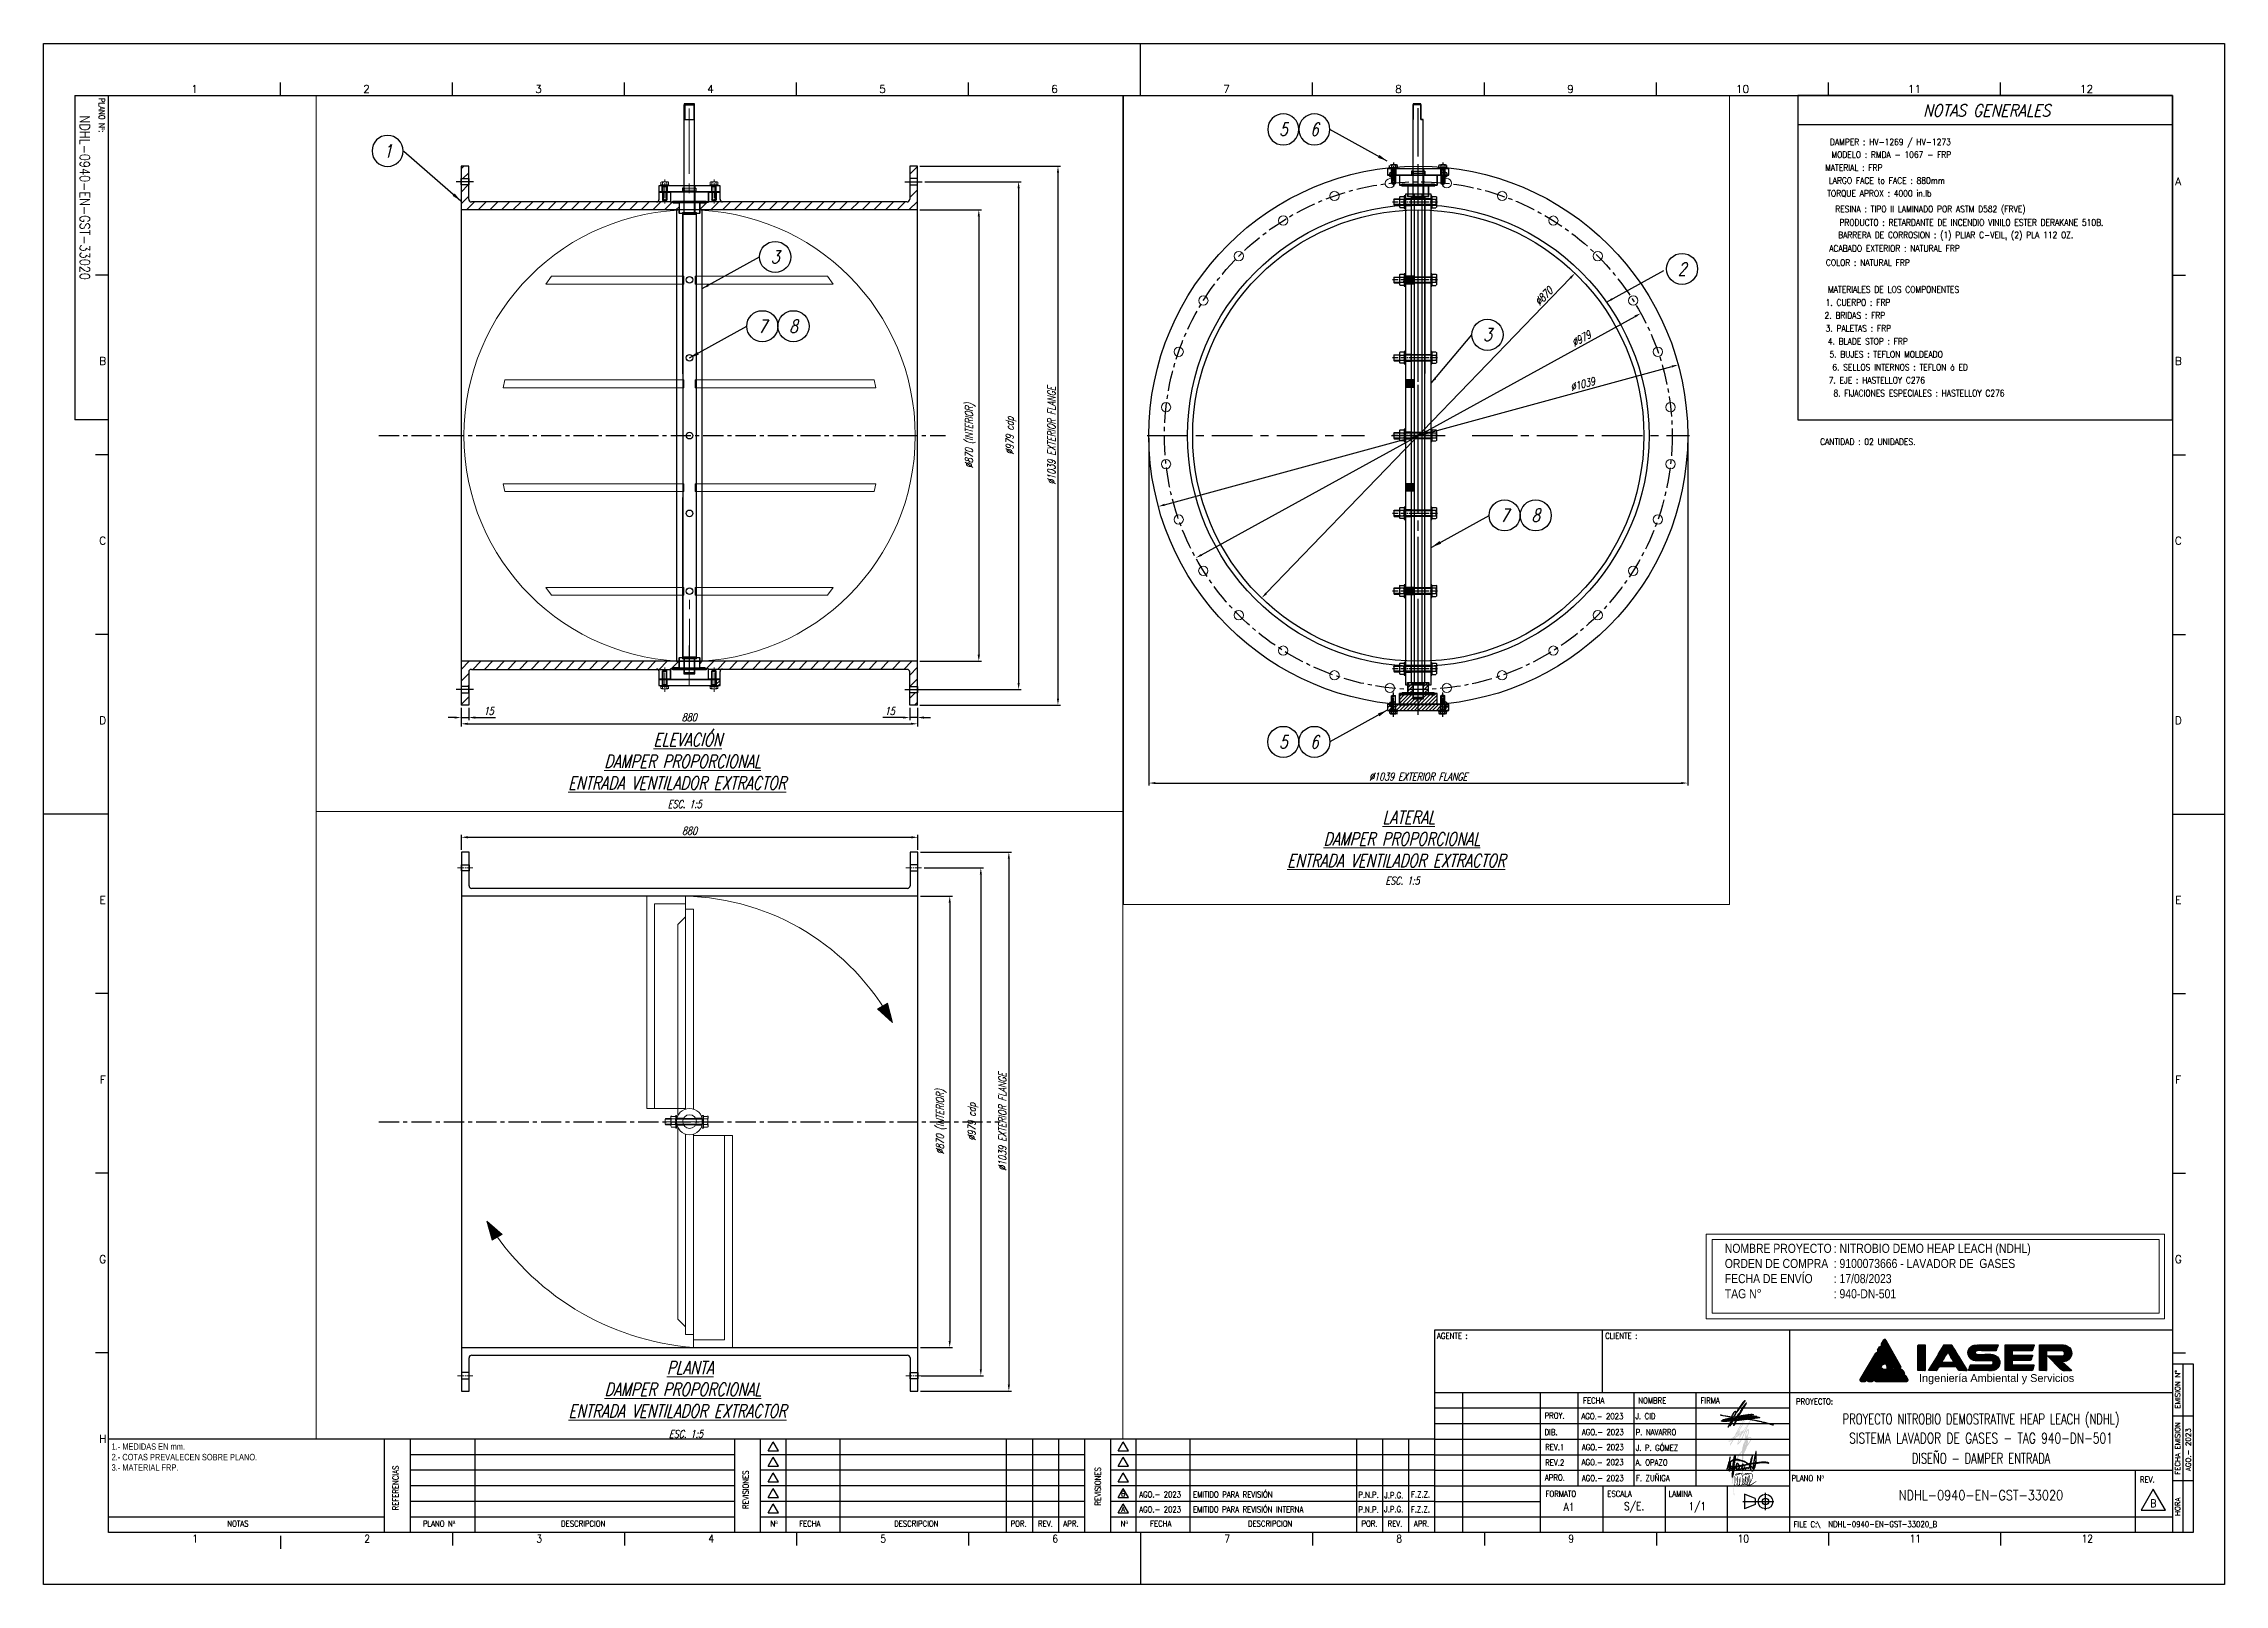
# Paper-space layout 'Layout1' of a CAD drawing. Header units: millimetres. Extents: x 871 to 1712, y 0 to 594.
# The model-space entities are those that its viewports show. They can reach past a viewport. Long polylines and large blocks are cut down to what shows.
import ezdxf
from ezdxf.enums import TextEntityAlignment as Align

# ---------------------------------------------------------------- set-up
doc = ezdxf.new("R2010")
doc.units = ezdxf.units.MM
doc.header["$LTSCALE"] = 5
doc.linetypes.add('CENTER', pattern=[2, 1.25, -0.25, 0.25, -0.25])
for name, color, linetype in [('IA-ACHU', 1, 'Continuous'), ('IA-DIBUJO', 3, 'Continuous'), ('IA-DIM', 7, 'Continuous'), ('IA-EJES', 4, 'CENTER'), ('IA-SIMBOLS', 2, 'Continuous'), ('IA-TEXT', 2, 'Continuous'), ('IA-VENT', 2, 'Continuous')]:
    doc.layers.add(name, color=color, linetype=linetype)
doc.layers.add('IA-TITLE', color=6, linetype='Continuous', lineweight=13)
doc.layers.add('IA-TRAZ', color=8, linetype='Continuous', lineweight=5)
doc.styles.add('ARIALN_MM', font='ARIALN.TTF')
doc.styles.add('ING-AMB', font='romans.shx', dxfattribs={"width": 0.75, "oblique": 15})
doc.styles.add('ROMANS', font='ROMANS', dxfattribs={"oblique": 12, "height": 3})
doc.styles.add('SALVADOR', font='romans.shx', dxfattribs={"width": 0.75, "oblique": 15})
doc.styles.get("Standard").update_dxf_attribs({"font": 'arial.ttf'})
doc.dimstyles.new('50', dxfattribs={"dimscale": 50, "dimtxt": 3, "dimasz": 2.5, "dimexe": 1, "dimexo": 1, "dimgap": 1, "dimtad": 1, "dimdec": 0, "dimzin": 0, "dimdsep": 46, "dimtxsty": 'ING-AMB', "dimcen": 0.1, "dimclrd": 7, "dimclre": 7, "dimclrt": 2, "dimadec": 0, "dimazin": 0, "dimtfac": 1, "dimtdec": 0, "dimtmove": 0, "dimatfit": 0, "dimfxl": 1, "dimtolj": 1, "dimtzin": 0, "dimarcsym": 0})
doc.dimstyles.new('ING-AMB 5', dxfattribs={"dimscale": 5, "dimtxt": 3, "dimasz": 2.5, "dimexe": 1, "dimexo": 1, "dimgap": 1, "dimtad": 1, "dimdec": 0, "dimzin": 0, "dimdsep": 46, "dimtxsty": 'ING-AMB', "dimcen": 0.1, "dimclrd": 7, "dimclre": 7, "dimclrt": 2, "dimadec": 0, "dimazin": 0, "dimtfac": 1, "dimtdec": 0, "dimtmove": 0, "dimatfit": 0, "dimfxl": 1.25, "dimtolj": 1, "dimtzin": 0, "dimarcsym": 1})
pattern_1 = [(45, (709.98646, 26.35357), (-0.08838835, 0.08838835), [])]

psp = doc.layouts.get("Layout1")

# ---------------------------------------------------------------- texts
at = {"color": 2, "style": 'ING-AMB', "width": 0.85}
for s, p in [('AGO.- 2023', (1464.19, 39.83)), ('F. ZUÑIGA', (1485.11, 39.83))]:
    psp.add_text(s, height=2.3, dxfattribs=at).set_placement(p)
at = {"layer": 'IA-TEXT', "color": 2, "style": 'ING-AMB', "width": 0.85}
for s, p in [('DAMPER : HV-1269 / HV-1273', (1583.19, 555.91)), ('MATERIAL : FRP ', (1569.84, 546.2)), ('MODELO : RMDA - 1067 - FRP ', (1584.3, 551.2)), ('LARGO FACE to FACE : 880mm', (1581.82, 541.2)), ('TORQUE APROX : 4000 in.lb', (1578.94, 536.2)), ('RESINA : TIPO II LAMINADO POR ASTM D582 (FRVE)', (1598.64, 530.05)), ('BARRERA DE CORROSION : (1) PLIAR C-VEIL, (2) PLA 112 OZ.', (1608.4, 520.05)), ('PRODUCTO : RETARDANTE DE INCENDIO VINILO ESTER DERAKANE 510B.', (1614.44, 525.05)), ('ACABADO EXTERIOR : NATURAL FRP', (1584.79, 515.05)), ('COLOR : NATURAL FRP', (1574.5, 509.57)), ('MATERIALES DE LOS COMPONENTES', (1584.43, 499.22)), ('2. BRIDAS : FRP', (1569.51, 489.22)), ('1. CUERPO : FRP', (1570.7, 494.22)), ('3. PALETAS : FRP', (1570.83, 484.22)), ('4. BLADE STOP : FRP', (1574.5, 479.22)), ('5. BUJES : TEFLON MOLDEADO', (1581.57, 474.22)), ('7. EJE : HASTELLOY C276', (1577.97, 464.22)), ('6. SELLOS INTERNOS : TEFLON ó ED', (1586.95, 469.22)), ('8. FIJACIONES ESPECIALES : HASTELLOY C276', (1594.23, 459.22)), ('CANTIDAD : 02 UNIDADES.', (1574.5, 440.52))]:
    psp.add_text(s, height=2.5, dxfattribs=at).set_placement(p, align=Align.MIDDLE)
at = {"layer": 'IA-TEXT', "width": 0.75}
for s, p in [('1.- MEDIDAS EN mm.', (897.22, 51.87)), ('3.- MATERIAL FRP.', (897.22, 43.82)), ('2.- COTAS PREVALECEN SOBRE PLANO.', (897.22, 47.82))]:
    psp.add_text(s, height=2.5, dxfattribs=at).set_placement(p)
at = {"layer": 'IA-TEXT', "insert": (1519.35, 131.3), "char_height": 3.5, "attachment_point": 1, "style": 'ARIALN_MM'}
psp.add_mtext_dynamic_manual_height_columns('NOMBRE PROYECTO^I: NITROBIO DEMO HEAP LEACH (NDHL){\\fArial Nova|b0|i0|c0|p32;\\H0.95833x; }\\PORDEN DE COMPRA^I: 9100073666 - LAVADOR DE  GASES\\PFECHA DE ENVÍO^I: 17/08/2023\\PTAG N°^I^I: 940-DN-501', width=165.9342, gutter_width=15, heights=[0], dxfattribs=at)
at = {"layer": 'IA-TITLE', "color": 6, "style": 'ING-AMB', "oblique": 15, "width": 0.85}
psp.add_text('NOTAS GENERALES', height=4.6483, dxfattribs=at).set_placement((1620.31, 568.22), align=Align.MIDDLE)

msp = doc.modelspace()

# ---------------------------------------------------------------- texts
at = {"layer": 'IA-DIM', "color": 2, "char_height": 15, "attachment_point": 7, "style": 'ING-AMB'}
for insert in [(2962.1, 2880.4), (4793.6, 2732.8), (2963.8, 1309.5)]:
    msp.add_mtext('ESC. 1:5', dxfattribs=dict(at, insert=insert))
at = {"layer": 'IA-TITLE', "char_height": 25, "attachment_point": 1, "style": 'ING-AMB'}
for s, width, heights, insert in [('\\pi397.20776;{\\LELEVACIÓN\\P\\pi301.89641;DAMPER PROPORCIONAL\\P\\pi232.22074;ENTRADA VENTILADOR EXTRACTOR}', 939.507, [177.1], (2537.7, 3024.4)), ('\\pi408.48251;{\\LLATERAL\\P\\pi294.64322;DAMPER PROPORCIONAL\\P\\pi224.96755;ENTRADA VENTILADOR EXTRACTOR}', 925.001, [0], (4379.1, 2875)), ('\\pi421.9857;{\\LPLANTA\\P\\pi301.89641;DAMPER PROPORCIONAL\\P\\pi232.22074;ENTRADA VENTILADOR EXTRACTOR}', 939.507, [177.1], (2537.7, 1457))]:
    msp.add_mtext_dynamic_manual_height_columns(s, width=width, gutter_width=250, heights=heights, dxfattribs=dict(at, insert=insert))

# ---------------------------------------------------------------- blocks, each defined once
blk = doc.blocks.new('Form')
at = {"true_color": 0x00c200}
h = blk.add_hatch(dxfattribs=at)
h.set_pattern_fill('ANSI31', color=92)
h.set_pattern_definition(pattern_1)
h.paths.add_polyline_path([(710.48, 94.21, 0.576873), (709.61, 94.22), (708.72, 92.73, 0.270221), (708.72, 92.23), (713.71, 83.42, 0.270042), (714.14, 83.17), (715.78, 83.17, 0.572412), (716.22, 83.92)])
h.paths.add_polyline_path([(709.61, 82.84, -0.186623), (709.4, 82.91), (708.99, 83.29, 0.479423), (708.53, 83.21), (707.53, 81.47, 0.57635), (707.96, 80.72), (717.15, 80.72, 0.572412), (717.59, 81.46), (716.97, 82.58, 0.271931), (716.53, 82.84)])
h = blk.add_hatch(dxfattribs=at)
h.set_pattern_fill('ANSI31', color=92)
h.set_pattern_definition(pattern_1)
h.paths.add_polyline_path([(700.49, 78.99, 0.58279), (700.92, 78.24), (702.42, 78.24, 0.26762), (702.85, 78.49), (708.1, 87.55, 0.280355), (708.09, 88.07), (707.41, 89.13, 0.557127), (706.56, 89.12)])
at = {"true_color": 0x0000df}
h = blk.add_hatch(dxfattribs=at)
h.set_pattern_fill('ANSI31', color=172)
h.set_pattern_definition(pattern_1)
h.paths.add_polyline_path([(708.88, 91.55, 0.572212), (708.02, 91.55), (707.29, 90.34, 0.284167), (707.29, 89.81), (710.8, 84.3, -0.176969), (710.85, 84.1), (710.77, 83.51, 0.453736), (711.07, 83.17), (712.84, 83.17, 0.577073), (713.27, 83.92)])
h.paths.add_polyline_path([(709.07, 84.51, -0.160705), (709.21, 84.64), (709.72, 84.86, 0.46747), (709.85, 85.3), (708.77, 87, 0.562067), (707.92, 86.98), (703.29, 78.99, 0.57776), (703.72, 78.24), (705.18, 78.24, 0.268754), (705.62, 78.49)])
h.paths.add_polyline_path([(718.54, 78.24, 0.572412), (718.97, 78.98), (718.19, 80.38, 0.271931), (717.76, 80.63), (707.34, 80.63, 0.268754), (706.91, 80.38), (706.11, 78.99, 0.57635), (706.54, 78.24)])
h = blk.add_hatch(dxfattribs=at)
h.set_pattern_fill('ANSI31', color=172)
h.set_pattern_definition([(45, (752.61094, 42.49926), (-0.08838835, 0.08838835), [])])
edge = h.paths.add_edge_path()
edge.add_spline(control_points=[(725.6, 87.34), (725.6, 89.82), (725.6, 92.29), (725.6, 92.29), (725.6, 92.29), (723.06, 92.29), (723.06, 92.29)], knot_values=[0.5, 0.5, 0.5, 0.5, 0.6, 0.6, 0.6, 0.8, 0.8, 0.8, 0.8], degree=3, periodic=0)
edge.add_spline(control_points=[(723.06, 92.29), (722.86, 92.29), (722.8, 92.23), (722.8, 92.04)], knot_values=[0.8, 0.8, 0.8, 0.8, 1, 1, 1, 1], degree=3, periodic=0)
edge.add_spline(control_points=[(722.8, 92.04), (722.8, 92.04), (722.8, 89.63), (722.8, 87.21)], knot_values=[0, 0, 0, 0, 0.1, 0.1, 0.1, 0.1], degree=3, periodic=0)
edge.add_spline(control_points=[(722.8, 87.21), (722.8, 84.8), (722.8, 82.39), (722.8, 82.39), (722.8, 82.39), (723.5, 82.39), (724.2, 82.39)], knot_values=[0.1, 0.1, 0.1, 0.1, 0.2, 0.2, 0.2, 0.3, 0.3, 0.3, 0.3], degree=3, periodic=0)
edge.add_spline(control_points=[(724.2, 82.39), (724.9, 82.39), (725.6, 82.39), (725.6, 82.39), (725.6, 82.39), (725.6, 84.86), (725.6, 87.34)], knot_values=[0.3, 0.3, 0.3, 0.3, 0.4, 0.4, 0.4, 0.5, 0.5, 0.5, 0.5], degree=3, periodic=0)
edge = h.paths.add_edge_path()
edge.add_spline(control_points=[(734.4, 92.29), (733.64, 92.29), (732.88, 92.29), (732.88, 92.29), (732.88, 92.29), (731.42, 89.85), (731.42, 89.85)], knot_values=[0.708333, 0.708333, 0.708333, 0.708333, 0.75, 0.75, 0.75, 0.833333, 0.833333, 0.833333, 0.833333], degree=3, periodic=0)
edge.add_spline(control_points=[(731.42, 89.85), (730.91, 89), (730.44, 88.21), (729.93, 87.37), (729.93, 87.37), (729.19, 86.12), (728.44, 84.88)], knot_values=[0.833333, 0.833333, 0.833333, 0.833333, 0.916667, 0.916667, 0.916667, 0.958333, 0.958333, 0.958333, 0.958333], degree=3, periodic=0)
edge.add_spline(control_points=[(728.44, 84.88), (727.7, 83.63), (726.95, 82.39), (726.95, 82.39), (726.95, 82.39), (730.09, 82.39), (730.09, 82.39)], knot_values=[0.958333, 0.958333, 0.958333, 0.958333, 1, 1, 1, 1.083333, 1.083333, 1.083333, 1.083333], degree=3, periodic=0)
edge.add_spline(control_points=[(730.09, 82.39), (730.22, 82.63), (730.76, 83.83), (731.1, 83.83), (731.1, 83.83), (737.62, 83.83), (737.62, 83.83)], knot_values=[0.083333, 0.083333, 0.083333, 0.083333, 0.166667, 0.166667, 0.166667, 0.25, 0.25, 0.25, 0.25], degree=3, periodic=0)
edge.add_spline(control_points=[(737.62, 83.83), (737.9, 83.83), (738.53, 82.5), (738.55, 82.39), (738.55, 82.39), (739.36, 82.39), (740.16, 82.39)], knot_values=[0.25, 0.25, 0.25, 0.25, 0.333333, 0.333333, 0.333333, 0.375, 0.375, 0.375, 0.375], degree=3, periodic=0)
edge.add_spline(control_points=[(740.16, 82.39), (740.97, 82.39), (741.77, 82.39), (741.77, 82.39), (741.77, 82.39), (738.84, 87.33), (738.84, 87.33)], knot_values=[0.375, 0.375, 0.375, 0.375, 0.416667, 0.416667, 0.416667, 0.5, 0.5, 0.5, 0.5], degree=3, periodic=0)
edge.add_spline(control_points=[(738.84, 87.33), (738.33, 88.18), (737.89, 88.94), (737.38, 89.77)], knot_values=[0.5, 0.5, 0.5, 0.5, 0.583333, 0.583333, 0.583333, 0.583333], degree=3, periodic=0)
edge.add_spline(control_points=[(737.38, 89.77), (737.13, 90.18), (736, 91.99), (735.93, 92.29), (735.93, 92.29), (735.17, 92.29), (734.4, 92.29)], knot_values=[0.583333, 0.583333, 0.583333, 0.583333, 0.666667, 0.666667, 0.666667, 0.708333, 0.708333, 0.708333, 0.708333], degree=3, periodic=0)
edge = h.paths.add_edge_path(flags=16)
edge.add_spline(control_points=[(732.6, 86.65), (732.82, 87.06), (734.17, 89.41), (734.4, 89.58)], knot_values=[0.833333, 0.833333, 0.833333, 0.833333, 1, 1, 1, 1], degree=3, periodic=0)
edge.add_spline(control_points=[(734.4, 89.58), (734.47, 89.28), (734.77, 88.88), (734.94, 88.59)], knot_values=[0, 0, 0, 0, 0.166667, 0.166667, 0.166667, 0.166667], degree=3, periodic=0)
edge.add_spline(control_points=[(734.94, 88.59), (735.14, 88.25), (735.32, 87.97), (735.5, 87.64)], knot_values=[0.166667, 0.166667, 0.166667, 0.166667, 0.333333, 0.333333, 0.333333, 0.333333], degree=3, periodic=0)
edge.add_spline(control_points=[(735.5, 87.64), (735.72, 87.23), (736.53, 86.02), (736.6, 85.69), (736.6, 85.69), (732.03, 85.69), (732.03, 85.69)], knot_values=[0.333333, 0.333333, 0.333333, 0.333333, 0.5, 0.5, 0.5, 0.666667, 0.666667, 0.666667, 0.666667], degree=3, periodic=0)
edge.add_spline(control_points=[(732.03, 85.69), (732.21, 86.03), (732.4, 86.29), (732.6, 86.65)], knot_values=[0.666667, 0.666667, 0.666667, 0.666667, 0.833333, 0.833333, 0.833333, 0.833333], degree=3, periodic=0)
edge = h.paths.add_edge_path()
edge.add_spline(control_points=[(745.09, 89.82), (745.45, 90.28), (746.76, 90.09), (747.53, 90.09)], knot_values=[0.684211, 0.684211, 0.684211, 0.684211, 0.736842, 0.736842, 0.736842, 0.736842], degree=3, periodic=0)
edge.add_spline(control_points=[(747.53, 90.09), (749.36, 90.09), (751.2, 90.09), (753.03, 90.09)], knot_values=[0.736842, 0.736842, 0.736842, 0.736842, 0.789474, 0.789474, 0.789474, 0.789474], degree=3, periodic=0)
edge.add_spline(control_points=[(753.03, 90.09), (753.09, 90.82), (753.65, 91.56), (753.71, 92.29)], knot_values=[0.789474, 0.789474, 0.789474, 0.789474, 0.842105, 0.842105, 0.842105, 0.842105], degree=3, periodic=0)
edge.add_spline(control_points=[(753.71, 92.29), (751.28, 92.29), (748.85, 92.29), (746.43, 92.29)], knot_values=[0.842105, 0.842105, 0.842105, 0.842105, 0.894737, 0.894737, 0.894737, 0.894737], degree=3, periodic=0)
edge.add_spline(control_points=[(746.43, 92.29), (745.05, 92.29), (744.18, 92.28), (743.38, 91.7)], knot_values=[0.894737, 0.894737, 0.894737, 0.894737, 0.947368, 0.947368, 0.947368, 0.947368], degree=3, periodic=0)
edge.add_spline(control_points=[(743.38, 91.7), (742.66, 91.19), (742.11, 90.22), (742.11, 89.33)], knot_values=[0.947368, 0.947368, 0.947368, 0.947368, 1, 1, 1, 1], degree=3, periodic=0)
edge.add_spline(control_points=[(742.11, 89.33), (742.11, 88.37), (742.63, 87.46), (743.17, 87.01)], knot_values=[0, 0, 0, 0, 0.052632, 0.052632, 0.052632, 0.052632], degree=3, periodic=0)
edge.add_spline(control_points=[(743.17, 87.01), (743.88, 86.4), (744.48, 86.19), (745.75, 86.2), (745.75, 86.2), (750.83, 86.2), (750.83, 86.2)], knot_values=[0.052632, 0.052632, 0.052632, 0.052632, 0.105263, 0.105263, 0.105263, 0.157895, 0.157895, 0.157895, 0.157895], degree=3, periodic=0)
edge.add_spline(control_points=[(750.83, 86.2), (751.54, 86.2), (751.84, 85.96), (751.84, 85.35)], knot_values=[0.157895, 0.157895, 0.157895, 0.157895, 0.210526, 0.210526, 0.210526, 0.210526], degree=3, periodic=0)
edge.add_spline(control_points=[(751.84, 85.35), (751.84, 84.52), (751.07, 84.59), (750.24, 84.59), (750.24, 84.59), (743.04, 84.59), (743.04, 84.59)], knot_values=[0.210526, 0.210526, 0.210526, 0.210526, 0.263158, 0.263158, 0.263158, 0.315789, 0.315789, 0.315789, 0.315789], degree=3, periodic=0)
edge.add_spline(control_points=[(743.04, 84.59), (742.9, 84.3), (742.78, 83.88), (742.65, 83.54)], knot_values=[0.315789, 0.315789, 0.315789, 0.315789, 0.368421, 0.368421, 0.368421, 0.368421], degree=3, periodic=0)
edge.add_spline(control_points=[(742.65, 83.54), (742.51, 83.17), (742.36, 82.74), (742.28, 82.39)], knot_values=[0.368421, 0.368421, 0.368421, 0.368421, 0.421053, 0.421053, 0.421053, 0.421053], degree=3, periodic=0)
edge.add_spline(control_points=[(742.28, 82.39), (744.76, 82.39), (747.24, 82.39), (749.73, 82.39)], knot_values=[0.421053, 0.421053, 0.421053, 0.421053, 0.473684, 0.473684, 0.473684, 0.473684], degree=3, periodic=0)
edge.add_spline(control_points=[(749.73, 82.39), (751.25, 82.39), (751.97, 82.25), (752.96, 82.88)], knot_values=[0.473684, 0.473684, 0.473684, 0.473684, 0.526316, 0.526316, 0.526316, 0.526316], degree=3, periodic=0)
edge.add_spline(control_points=[(752.96, 82.88), (755.18, 84.26), (754.91, 88.1), (751.64, 88.62)], knot_values=[0.526316, 0.526316, 0.526316, 0.526316, 0.578947, 0.578947, 0.578947, 0.578947], degree=3, periodic=0)
edge.add_spline(control_points=[(751.64, 88.62), (749.56, 88.95), (745.67, 88.3), (745.13, 88.88)], knot_values=[0.578947, 0.578947, 0.578947, 0.578947, 0.631579, 0.631579, 0.631579, 0.631579], degree=3, periodic=0)
edge.add_spline(control_points=[(745.13, 88.88), (744.88, 89.15), (744.86, 89.53), (745.09, 89.82)], knot_values=[0.631579, 0.631579, 0.631579, 0.631579, 0.684211, 0.684211, 0.684211, 0.684211], degree=3, periodic=0)
edge = h.paths.add_edge_path()
edge.add_spline(control_points=[(759.13, 89.2), (759.13, 89.6), (759.13, 90.01), (759.13, 90.01), (759.13, 90.01), (766.75, 90.01), (766.75, 90.01)], knot_values=[0.633333, 0.633333, 0.633333, 0.633333, 0.666667, 0.666667, 0.666667, 0.733333, 0.733333, 0.733333, 0.733333], degree=3, periodic=0)
edge.add_spline(control_points=[(766.75, 90.01), (767.06, 90.01), (767.08, 90.47), (767.29, 91.08)], knot_values=[0.733333, 0.733333, 0.733333, 0.733333, 0.8, 0.8, 0.8, 0.8], degree=3, periodic=0)
edge.add_spline(control_points=[(767.29, 91.08), (767.43, 91.49), (767.58, 91.89), (767.68, 92.29), (767.68, 92.29), (764.86, 92.29), (762.05, 92.29)], knot_values=[0.8, 0.8, 0.8, 0.8, 0.866667, 0.866667, 0.866667, 0.9, 0.9, 0.9, 0.9], degree=3, periodic=0)
edge.add_spline(control_points=[(762.05, 92.29), (759.23, 92.29), (756.42, 92.29), (756.42, 92.29), (756.42, 92.29), (756.42, 89.82), (756.42, 87.34)], knot_values=[0.9, 0.9, 0.9, 0.9, 0.933333, 0.933333, 0.933333, 0.966667, 0.966667, 0.966667, 0.966667], degree=3, periodic=0)
edge.add_spline(control_points=[(756.42, 87.34), (756.42, 84.86), (756.42, 82.39), (756.42, 82.39), (756.42, 82.39), (767, 82.39), (767, 82.39)], knot_values=[0.966667, 0.966667, 0.966667, 0.966667, 1, 1, 1, 1.066667, 1.066667, 1.066667, 1.066667], degree=3, periodic=0)
edge.add_spline(control_points=[(767, 82.39), (767.03, 82.75), (767.42, 83.76), (767.57, 84.2)], knot_values=[0.066667, 0.066667, 0.066667, 0.066667, 0.133333, 0.133333, 0.133333, 0.133333], degree=3, periodic=0)
edge.add_spline(control_points=[(767.57, 84.2), (767.65, 84.44), (767.77, 84.67), (767.42, 84.67), (767.42, 84.67), (765.35, 84.67), (763.27, 84.67)], knot_values=[0.133333, 0.133333, 0.133333, 0.133333, 0.2, 0.2, 0.2, 0.233333, 0.233333, 0.233333, 0.233333], degree=3, periodic=0)
edge.add_spline(control_points=[(763.27, 84.67), (761.2, 84.67), (759.13, 84.67), (759.13, 84.67), (759.13, 84.67), (759.13, 85.07), (759.13, 85.48)], knot_values=[0.233333, 0.233333, 0.233333, 0.233333, 0.266667, 0.266667, 0.266667, 0.3, 0.3, 0.3, 0.3], degree=3, periodic=0)
edge.add_spline(control_points=[(759.13, 85.48), (759.13, 85.88), (759.13, 86.28), (759.13, 86.28), (759.13, 86.28), (766.15, 86.28), (766.15, 86.28)], knot_values=[0.3, 0.3, 0.3, 0.3, 0.333333, 0.333333, 0.333333, 0.4, 0.4, 0.4, 0.4], degree=3, periodic=0)
edge.add_spline(control_points=[(766.15, 86.28), (766.47, 86.28), (766.57, 86.9), (766.67, 87.2)], knot_values=[0.4, 0.4, 0.4, 0.4, 0.466667, 0.466667, 0.466667, 0.466667], degree=3, periodic=0)
edge.add_spline(control_points=[(766.67, 87.2), (766.78, 87.52), (766.99, 88), (767, 88.4), (767, 88.4), (765.03, 88.4), (763.06, 88.4)], knot_values=[0.466667, 0.466667, 0.466667, 0.466667, 0.533333, 0.533333, 0.533333, 0.566667, 0.566667, 0.566667, 0.566667], degree=3, periodic=0)
edge.add_spline(control_points=[(763.06, 88.4), (761.09, 88.4), (759.13, 88.4), (759.13, 88.4), (759.13, 88.4), (759.13, 88.8), (759.13, 89.2)], knot_values=[0.566667, 0.566667, 0.566667, 0.566667, 0.6, 0.6, 0.6, 0.633333, 0.633333, 0.633333, 0.633333], degree=3, periodic=0)
h.paths.add_polyline_path([(778.36, 90.01, -0.997595), (778.43, 88.05), (772.84, 88.06), (777.83, 82.93, 0.208583), (779.31, 82.32), (782.16, 82.39), (778.35, 85.94, 1.12618), (778.77, 92.29), (769.71, 92.29), (769.71, 82.39), (772.42, 82.39), (772.42, 90.01)])
at = {"color": 1}
for p, q in [((0, 594), (841, 594)), ((0, 0), (0, 594)), ((423, 574), (423, 594)), ((841, 594), (841, 0)), ((91.33, 574), (91.33, 579)), ((157.67, 574), (157.67, 579)), ((224, 574), (224, 579)), ((290.33, 574), (290.33, 579)), ((356.67, 574), (356.67, 579)), ((423, 574), (423, 579)), ((489.33, 574), (489.33, 579)), ((555.67, 574), (555.67, 579)), ((622, 574), (622, 579)), ((688.33, 574), (688.33, 579)), ((754.67, 574), (754.67, 579)), ((25, 504.75), (20, 504.75)), ((821, 504.75), (826, 504.75)), ((25, 435.5), (20, 435.5)), ((821, 435.5), (826, 435.5)), ((25, 366.25), (20, 366.25)), ((821, 366.25), (826, 366.25)), ((25, 297), (0, 297)), ((25, 297), (20, 297)), ((821, 297), (841, 297)), ((25, 227.75), (20, 227.75)), ((821, 227.75), (826, 227.75)), ((25, 158.5), (20, 158.5)), ((821, 158.5), (826, 158.5)), ((25, 89.25), (20, 89.25)), ((821, 89.25), (826, 89.25)), ((279.38, 51.54), (281.38, 55)), ((279.38, 51.54), (283.38, 51.54)), ((283.38, 51.54), (281.38, 55)), ((414.38, 51.54), (416.38, 55)), ((414.38, 51.54), (418.38, 51.54)), ((418.38, 51.54), (416.38, 55)), ((266.38, 50), (141.38, 50)), ((266.38, 44), (141.38, 44)), ((401.38, 50), (276.38, 50)), ((401.38, 44), (276.38, 44)), ((279.38, 45.54), (281.38, 49)), ((279.38, 45.54), (283.38, 45.54)), ((279.38, 39.54), (281.38, 43)), ((283.38, 45.54), (281.38, 49)), ((283.38, 39.54), (281.38, 43)), ((536.38, 50), (411.38, 50)), ((536.38, 44), (411.38, 44)), ((414.38, 45.54), (416.38, 49)), ((414.38, 45.54), (418.38, 45.54)), ((414.38, 39.54), (416.38, 43)), ((418.38, 45.54), (416.38, 49)), ((418.38, 39.54), (416.38, 43)), ((266.38, 38), (141.38, 38)), ((401.38, 38), (276.38, 38)), ((279.38, 39.54), (283.38, 39.54)), ((279.38, 33.54), (281.38, 37)), ((283.38, 33.54), (281.38, 37)), ((536.38, 38), (411.38, 38)), ((414.38, 39.54), (418.38, 39.54)), ((414.38, 33.54), (416.38, 37)), ((418.38, 33.54), (416.38, 37)), ((664.04, 28.56), (664.04, 35.35)), ((266.38, 32), (141.38, 32)), ((401.38, 32), (276.38, 32)), ((279.38, 33.54), (283.38, 33.54)), ((279.38, 27.54), (281.38, 31)), ((279.38, 27.54), (283.38, 27.54)), ((283.38, 27.54), (281.38, 31)), ((536.38, 32), (411.38, 32)), ((414.38, 33.54), (418.38, 33.54)), ((414.38, 27.54), (416.38, 31)), ((414.38, 27.54), (418.38, 27.54)), ((418.38, 27.54), (416.38, 31)), ((655.33, 31.94), (667.23, 31.94)), ((91.33, 18.71), (91.33, 13.71)), ((157.67, 20), (157.67, 15)), ((224, 20), (224, 15)), ((290.33, 20), (290.33, 15)), ((356.67, 20), (356.67, 15)), ((423, 20), (423, 0)), ((423, 20), (423, 15)), ((489.33, 20), (489.33, 15)), ((555.67, 20), (555.67, 15)), ((622, 20), (622, 15)), ((688.33, 20), (688.33, 15)), ((754.67, 20), (754.67, 15)), ((841, 0), (0, 0))]:
    blk.add_line(p, q, dxfattribs=at)
at = {"color": 6}
for p, q in [((12, 574), (821, 574)), ((12, 574), (12, 449)), ((25, 20), (25, 574)), ((821, 574), (821, 20)), ((25, 449), (12, 449)), ((821, 85), (829, 85)), ((829, 85), (829, 20)), ((829, 20), (25, 20))]:
    blk.add_line(p, q, dxfattribs=at)
at = {"color": 2}
for p, q in [((536.38, 98), (536.38, 20)), ((821, 98), (536.38, 98)), ((601.23, 74), (601.23, 98)), ((673.28, 98), (673.28, 20)), ((536.38, 74), (821, 74)), ((536.38, 68), (673.28, 68)), ((547.18, 74), (547.18, 20)), ((577.18, 74), (577.18, 50)), ((577.18, 74), (577.18, 20)), ((591.6, 74), (591.6, 38)), ((613.21, 74), (613.21, 38)), ((637.21, 74), (637.21, 38)), ((276.38, 56), (25, 56)), ((131.38, 56), (131.38, 20)), ((141.38, 56), (141.38, 20)), ((166.38, 20), (166.38, 56)), ((266.38, 56), (266.38, 20)), ((276.38, 56), (276.38, 20)), ((411.38, 56), (276.38, 56)), ((286.38, 20), (286.38, 56)), ((307.17, 20), (307.17, 56)), ((371.38, 20), (371.38, 56)), ((381.38, 56), (381.38, 20)), ((391.38, 56), (391.38, 20)), ((401.38, 56), (401.38, 20)), ((536.38, 56), (411.38, 56)), ((411.38, 56), (411.38, 20)), ((421.38, 20), (421.38, 56)), ((442.17, 20), (442.17, 56)), ((506.38, 20), (506.38, 56)), ((516.38, 56), (516.38, 20)), ((526.38, 56), (526.38, 20)), ((673.28, 44), (821, 44)), ((806.59, 44), (806.59, 20)), ((577.18, 38), (673.28, 38)), ((601.28, 38), (601.28, 20)), ((625.28, 38), (625.28, 20)), ((649.28, 38), (649.28, 20)), ((25, 26), (131.38, 26)), ((141.38, 26), (266.38, 26)), ((276.38, 26), (401.38, 26)), ((411.38, 26), (821, 26))]:
    blk.add_line(p, q, dxfattribs=at)
at = {"color": 95}
for p, q in [((708.72, 92.73), (709.61, 94.22)), ((710.48, 94.21), (716.22, 83.92)), ((700.49, 78.99), (706.56, 89.12)), ((702.85, 78.49), (708.1, 87.55)), ((707.41, 89.13), (708.09, 88.07)), ((708.72, 92.23), (713.71, 83.42)), ((700.92, 78.24), (702.42, 78.24)), ((707.53, 81.47), (708.53, 83.21)), ((707.96, 80.72), (717.15, 80.72)), ((709.4, 82.91), (708.99, 83.29)), ((716.53, 82.84), (709.61, 82.84)), ((714.14, 83.17), (715.78, 83.17)), ((716.97, 82.58), (717.59, 81.46))]:
    blk.add_line(p, q, dxfattribs=at)
at = {"color": 156}
for p, q in [((703.29, 78.99), (707.92, 86.98)), ((705.62, 78.49), (709.07, 84.51)), ((707.29, 90.34), (708.02, 91.55)), ((707.29, 89.81), (710.8, 84.3)), ((708.77, 87), (709.86, 85.29)), ((708.88, 91.55), (713.27, 83.92)), ((709.21, 84.64), (709.72, 84.86)), ((710.85, 84.1), (710.77, 83.51)), ((703.72, 78.24), (705.18, 78.24)), ((706.11, 78.99), (706.91, 80.38)), ((706.54, 78.24), (718.54, 78.24)), ((707.34, 80.63), (717.76, 80.63)), ((711.07, 83.17), (712.84, 83.17)), ((718.19, 80.38), (718.97, 78.98))]:
    blk.add_line(p, q, dxfattribs=at)
at = {"color": 8}
for p, q in [((825, 85), (825, 20)), ((536.38, 62), (673.28, 62)), ((821, 65), (828.94, 65)), ((536.38, 56), (673.28, 56)), ((536.38, 50), (612.04, 50)), ((536.38, 44), (577.18, 44)), ((577.18, 44), (673.28, 44)), ((612.04, 50), (673.28, 50)), ((536.38, 38), (577.18, 38)), ((821, 40), (828.94, 40)), ((536.38, 32), (577.18, 32))]:
    blk.add_line(p, q, dxfattribs=at)
at = {"color": 3}
for p, q in [((660, 33.16), (655.88, 34.78)), ((655.88, 34.78), (655.88, 29.11)), ((660, 30.73), (655.88, 29.11)), ((660, 33.16), (660, 30.73))]:
    blk.add_line(p, q, dxfattribs=at)
at = {"color": 156}
blk.add_lwpolyline([(772.42, 90.01), (772.42, 82.39), (769.71, 82.39), (769.71, 92.29), (778.77, 92.29, -1.12618), (778.35, 85.94), (782.16, 82.39), (779.31, 82.32, -0.208583), (777.83, 82.93), (772.84, 88.06), (778.43, 88.05, 0.961015), (778.43, 90.01)], format="xyb", close=True, dxfattribs=at)
at = {"color": 1}
blk.add_lwpolyline([(813.56, 36.65), (808.89, 28.55), (818.24, 28.55)], close=True, dxfattribs=at)
at = {"color": 3}
for radius in [2.83, 1.21]:
    blk.add_circle((664.04, 31.94), radius, dxfattribs=at)
at = {"color": 95}
for centre, radius, start, end in [((709.15, 92.47), 0.5, 149.06724, 209.55271), ((710.04, 93.96), 0.5, 29.14938, 149.06724), ((706.99, 88.86), 0.5, 32.57386, 149.06724), ((707.66, 87.8), 0.5, 329.92953, 32.57386), ((700.92, 78.74), 0.5, 149.06724, 270), ((700.92, 78.74), 0.5, 149.06724, 270), ((702.42, 78.74), 0.5, 270, 329.92953), ((707.96, 81.22), 0.5, 150.17208, 270), ((708.79, 83.06), 0.3, 47.71554, 150.17208), ((709.61, 83.14), 0.3, 227.71554, 270), ((714.14, 83.67), 0.5, 209.55271, 270), ((715.78, 83.67), 0.5, 270, 29.14938), ((716.53, 82.34), 0.5, 29.14938, 90), ((717.15, 81.22), 0.5, 270, 29.14938)]:
    blk.add_arc(centre, radius, start, end, dxfattribs=at)
at = {"color": 156}
for centre, radius, start, end in [((707.71, 90.08), 0.5, 149.06724, 212.52075), ((708.36, 86.74), 0.5, 31.27552, 151.22788), ((708.35, 86.73), 0.5, 32.57386, 149.92953), ((708.45, 91.3), 0.5, 29.95236, 149.06724), ((709.33, 84.36), 0.3, 113.65353, 150.17208), ((709.6, 85.14), 0.3, 293.65353, 31.27552), ((710.55, 84.14), 0.3, 352.37802, 32.52075), ((703.72, 78.74), 0.5, 149.92953, 270), ((705.18, 78.74), 0.5, 270, 330.17208), ((706.54, 78.74), 0.5, 150.17208, 270), ((707.34, 80.13), 0.5, 90, 150.17208), ((711.07, 83.47), 0.3, 172.37802, 270), ((712.84, 83.67), 0.5, 270, 29.95236), ((717.76, 80.13), 0.5, 29.14938, 90), ((718.54, 78.74), 0.5, 270, 29.14938)]:
    blk.add_arc(centre, radius, start, end, dxfattribs=at)
for points, knots in [([(722.8, 92.04), (722.8, 92.04), (722.8, 82.39), (722.8, 82.39), (722.8, 82.39), (725.6, 82.39), (725.6, 82.39), (725.6, 82.39), (725.6, 92.29), (725.6, 92.29), (725.6, 92.29), (723.06, 92.29), (723.06, 92.29), (722.86, 92.29), (722.8, 92.23), (722.8, 92.04)], [0, 0, 0, 0, 0.2, 0.2, 0.2, 0.4, 0.4, 0.4, 0.6, 0.6, 0.6, 0.8, 0.8, 0.8, 1, 1, 1, 1]), ([(726.95, 82.39), (726.95, 82.39), (730.09, 82.39), (730.09, 82.39), (730.22, 82.63), (730.76, 83.83), (731.1, 83.83), (731.1, 83.83), (737.62, 83.83), (737.62, 83.83), (737.9, 83.83), (738.53, 82.5), (738.55, 82.39), (738.55, 82.39), (741.77, 82.39), (741.77, 82.39), (741.77, 82.39), (738.84, 87.33), (738.84, 87.33), (738.33, 88.18), (737.89, 88.94), (737.38, 89.77), (737.13, 90.18), (736, 91.99), (735.93, 92.29), (735.93, 92.29), (732.88, 92.29), (732.88, 92.29), (732.88, 92.29), (731.42, 89.85), (731.42, 89.85), (730.91, 89), (730.44, 88.21), (729.93, 87.37), (729.93, 87.37), (726.95, 82.39), (726.95, 82.39)], [0, 0, 0, 0, 0.083333, 0.083333, 0.083333, 0.166667, 0.166667, 0.166667, 0.25, 0.25, 0.25, 0.333333, 0.333333, 0.333333, 0.416667, 0.416667, 0.416667, 0.5, 0.5, 0.5, 0.583333, 0.583333, 0.583333, 0.666667, 0.666667, 0.666667, 0.75, 0.75, 0.75, 0.833333, 0.833333, 0.833333, 0.916667, 0.916667, 0.916667, 1, 1, 1, 1]), ([(734.4, 89.58), (734.47, 89.28), (734.77, 88.88), (734.94, 88.59), (735.14, 88.25), (735.32, 87.97), (735.5, 87.64), (735.72, 87.23), (736.53, 86.02), (736.6, 85.69), (736.6, 85.69), (732.03, 85.69), (732.03, 85.69), (732.21, 86.03), (732.4, 86.29), (732.6, 86.65), (732.82, 87.06), (734.17, 89.41), (734.4, 89.58)], [0, 0, 0, 0, 0.166667, 0.166667, 0.166667, 0.333333, 0.333333, 0.333333, 0.5, 0.5, 0.5, 0.666667, 0.666667, 0.666667, 0.833333, 0.833333, 0.833333, 1, 1, 1, 1]), ([(742.11, 89.33), (742.11, 88.37), (742.63, 87.46), (743.17, 87.01), (743.88, 86.4), (744.48, 86.19), (745.75, 86.2), (745.75, 86.2), (750.83, 86.2), (750.83, 86.2), (751.54, 86.2), (751.84, 85.96), (751.84, 85.35), (751.84, 84.52), (751.07, 84.59), (750.24, 84.59), (750.24, 84.59), (743.04, 84.59), (743.04, 84.59), (742.9, 84.3), (742.78, 83.88), (742.65, 83.54), (742.51, 83.17), (742.36, 82.74), (742.28, 82.39), (744.76, 82.39), (747.24, 82.39), (749.73, 82.39), (751.25, 82.39), (751.97, 82.25), (752.96, 82.88), (755.18, 84.26), (754.91, 88.1), (751.64, 88.62), (749.56, 88.95), (745.67, 88.3), (745.13, 88.88), (744.88, 89.15), (744.86, 89.53), (745.09, 89.82), (745.45, 90.28), (746.76, 90.09), (747.53, 90.09), (749.36, 90.09), (751.2, 90.09), (753.03, 90.09), (753.09, 90.82), (753.65, 91.56), (753.71, 92.29), (751.28, 92.29), (748.85, 92.29), (746.43, 92.29), (745.05, 92.29), (744.18, 92.28), (743.38, 91.7), (742.66, 91.19), (742.11, 90.22), (742.11, 89.33)], [0, 0, 0, 0, 0.052632, 0.052632, 0.052632, 0.105263, 0.105263, 0.105263, 0.157895, 0.157895, 0.157895, 0.210526, 0.210526, 0.210526, 0.263158, 0.263158, 0.263158, 0.315789, 0.315789, 0.315789, 0.368421, 0.368421, 0.368421, 0.421053, 0.421053, 0.421053, 0.473684, 0.473684, 0.473684, 0.526316, 0.526316, 0.526316, 0.578947, 0.578947, 0.578947, 0.631579, 0.631579, 0.631579, 0.684211, 0.684211, 0.684211, 0.736842, 0.736842, 0.736842, 0.789474, 0.789474, 0.789474, 0.842105, 0.842105, 0.842105, 0.894737, 0.894737, 0.894737, 0.947368, 0.947368, 0.947368, 1, 1, 1, 1]), ([(756.42, 82.39), (756.42, 82.39), (767, 82.39), (767, 82.39), (767.03, 82.75), (767.42, 83.76), (767.57, 84.2), (767.65, 84.44), (767.77, 84.67), (767.42, 84.67), (767.42, 84.67), (759.13, 84.67), (759.13, 84.67), (759.13, 84.67), (759.13, 86.28), (759.13, 86.28), (759.13, 86.28), (766.15, 86.28), (766.15, 86.28), (766.47, 86.28), (766.57, 86.9), (766.67, 87.2), (766.78, 87.52), (766.99, 88), (767, 88.4), (767, 88.4), (759.13, 88.4), (759.13, 88.4), (759.13, 88.4), (759.13, 90.01), (759.13, 90.01), (759.13, 90.01), (766.75, 90.01), (766.75, 90.01), (767.06, 90.01), (767.08, 90.47), (767.29, 91.08), (767.43, 91.49), (767.58, 91.89), (767.68, 92.29), (767.68, 92.29), (756.42, 92.29), (756.42, 92.29), (756.42, 92.29), (756.42, 82.39), (756.42, 82.39)], [0, 0, 0, 0, 0.066667, 0.066667, 0.066667, 0.133333, 0.133333, 0.133333, 0.2, 0.2, 0.2, 0.266667, 0.266667, 0.266667, 0.333333, 0.333333, 0.333333, 0.4, 0.4, 0.4, 0.466667, 0.466667, 0.466667, 0.533333, 0.533333, 0.533333, 0.6, 0.6, 0.6, 0.666667, 0.666667, 0.666667, 0.733333, 0.733333, 0.733333, 0.8, 0.8, 0.8, 0.866667, 0.866667, 0.866667, 0.933333, 0.933333, 0.933333, 1, 1, 1, 1])]:
    blk.add_open_spline(points, degree=3, knots=knots, dxfattribs=at)
at = {"color": 2, "style": 'ING-AMB', "width": 0.85}
for s, rotation, p in [('PLANO Nº:', 270, (21.34, 573.08)), ('REFERENCIAS', 90, (136.89, 28.53)), ('REVISIONES', 90, (271.89, 29.08))]:
    blk.add_text(s, height=2.3, rotation=rotation, dxfattribs=at).set_placement(p)
at = {"color": 1, "style": 'ING-AMB'}
for s, p in [('1', (58.17, 575)), ('2', (124.5, 575)), ('3', (190.83, 575)), ('4', (257.17, 575)), ('5', (323.5, 575)), ('6', (389.83, 575)), ('7', (456.17, 575)), ('8', (522.5, 575)), ('9', (588.83, 575)), ('10', (655.17, 575)), ('11', (721.5, 575)), ('12', (787.83, 575)), ('A', (823.23, 539.37)), ('B', (22.83, 470.12)), ('B', (823.23, 470.12)), ('C', (22.83, 400.87)), ('C', (823.23, 400.87)), ('D', (22.83, 331.62)), ('D', (823.23, 331.62)), ('E', (22.83, 262.37)), ('E', (823.23, 262.37)), ('F', (22.83, 193.12)), ('F', (823.23, 193.12)), ('G', (22.83, 123.87)), ('G', (823.23, 123.87)), ('H', (22.83, 54.62)), ('1', (58.45, 16.11))]:
    blk.add_text(s, height=3, dxfattribs=at).set_placement(p, align=Align.CENTER)
at = {"color": 2, "style": 'ING-AMB', "width": 0.85}
for s, height, p in [('AGENTE :', 2.3, (537.35, 94.65)), ('CLIENTE :', 2.3, (602.21, 94.65)), ('FECHA', 2.3, (593.68, 69.72)), ('NOMBRE', 2.3, (614.97, 69.72)), ('FIRMA', 2.3, (638.97, 69.72)), ('PROYECTO:', 2.3, (675.8, 69.36)), ('PROY.', 2.3, (578.83, 63.89)), ('DIB.', 2.3, (578.83, 57.53)), ('REV.1', 2.3, (579.06, 51.78)), ('APRO.', 2.3, (578.95, 40.01)), ('REV.2', 2.3, (579.06, 45.78)), ('PLANO Nª', 2.3, (674.06, 39.75)), ('FORMATO', 2.3, (579.2, 33.75)), ('ESCALA', 2.3, (603.02, 33.75)), ('LAMINA', 2.3, (626.68, 33.74)), ('REV.', 2.3, (808.44, 39.26)), ('A1', 3, (586.21, 28.4)), ('NOTAS', 2.3, (70.85, 22.25)), ('PLANO Nª', 2.3, (146.24, 22.25)), ('DESCRIPCION', 2.3, (199.55, 22.25)), ('Nª', 2.3, (280.3, 22.25)), ('FECHA', 2.3, (291.37, 22.25)), ('DESCRIPCION', 2.3, (328, 22.25)), ('POR.', 2.3, (372.91, 22.25)), ('REV.', 2.3, (383.5, 22.25)), ('APR.', 2.3, (393.26, 22.25)), ('Nª', 2.3, (415.33, 22.25)), ('FECHA', 2.3, (426.71, 22.25)), ('DESCRIPCION', 2.3, (464.43, 22.25)), ('POR.', 2.3, (508.21, 22.25)), ('REV.', 2.3, (518.29, 22.25)), ('APR.', 2.3, (528.45, 22.25)), ('FILE C:\\', 2.3, (674.85, 22))]:
    blk.add_text(s, height=height, dxfattribs=at).set_placement(p)
at = {"color": 0}
blk.add_text('Ingeniería Ambiental y Servicios', height=3, dxfattribs=at).set_placement((723.24, 78.04))
at = {"color": 2, "style": 'ROMANS'}
for s, p in [('EMISION N%%D', (822.97, 75.19)), ('FECHA EMISION', (822.97, 52.37)), ('HORA', (822.97, 29.92))]:
    blk.add_text(s, height=2, rotation=90, dxfattribs=at).set_placement(p, align=Align.MIDDLE)
at = {"color": 2, "style": 'ING-AMB', "width": 0.85}
blk.add_text('REVISIONES', height=2.3, rotation=90, dxfattribs=at).set_placement((406.55, 37.77), align=Align.MIDDLE)
at = {"color": 1, "style": 'ING-AMB', "width": 0.85}
for s, p in [('2', (124.79, 16.11)), ('3', (191.12, 16.11)), ('4', (257.45, 16.11)), ('5', (323.79, 16.11)), ('6', (390.12, 16.11)), ('7', (456.45, 16.11)), ('8', (522.79, 16.11)), ('9', (589.12, 16.11)), ('10', (655.45, 16.11)), ('11', (721.79, 16.11)), ('12', (788.12, 16.11))]:
    blk.add_text(s, height=3, dxfattribs=at).set_placement(p, align=Align.CENTER)
at = {"color": 2, "style": 'ING-AMB', "width": 0.85}
blk.add_attdef('NUMERO-PLANO', (14.03, 566.27), '', height=3.75, rotation=270, dxfattribs=at)
at = {"color": 2, "style": 'ROMANS', "flags": 12}
for tag, p in [('1', (827.02, 74.12)), ('01-AGO-2002', (827.07, 51.9))]:
    blk.add_attdef(tag, text='', height=2, rotation=90, dxfattribs=at).set_placement(p, align=Align.MIDDLE)
at = {"color": 2}
for tag, p, style, width in [('OCT.2000', (593.2, 63.65), 'ING-AMB', 0.85), ('OCT.2000', (593.37, 57.57), 'ING-AMB', 0.85), ('PROY.', (615.23, 63.73), 'ING-AMB', 0.85), ('DIB.', (615.5, 57.5), 'ING-AMB', 0.85), ('PLS_5', (142.51, 52.25), 'ING-AMB', 0.75), ('DESC._5', (167.51, 52.25), 'ING-AMB', 0.85), ('FECHA', (287.82, 51.53), 'ING-AMB', 0.85), ('REVISADO', (308.26, 51.52), 'ING-AMB', 0.85), ('POR', (372.03, 51.03), 'ING-AMB', 0.85), ('REV', (381.98, 51.03), 'ING-AMB', 0.85), ('APR', (392.38, 51.03), 'ING-AMB', 0.85), ('FECHA', (422.46, 51.53), 'ING-AMB', 0.85), ('REVISADO', (443.25, 51.37), 'ING-AMB', 0.85), ('POR', (507.03, 51.03), 'ING-AMB', 0.85), ('REV', (517, 51.03), 'ING-AMB', 0.85), ('APR', (527.33, 51.03), 'ING-AMB', 0.85), ('OCT.2000', (593.37, 51.75), 'ING-AMB', 0.85), ('REV.', (615.5, 51.5), 'ING-AMB', 0.85), ('PLS_4', (142.51, 46.25), 'ING-AMB', 0.75), ('PLS_3', (142.51, 40.25), 'ING-AMB', 0.75), ('DESC._4', (167.51, 46.25), 'ING-AMB', 0.85), ('DESC._3', (167.51, 40.25), 'ING-AMB', 0.85), ('FECHA', (287.82, 45.53), 'ING-AMB', 0.85), ('REVISADO', (308.28, 45.56), 'ING-AMB', 0.85), ('POR', (372.03, 45.03), 'ING-AMB', 0.85), ('REV', (381.98, 45.03), 'ING-AMB', 0.85), ('APR', (392.38, 45.03), 'ING-AMB', 0.85), ('FECHA', (422.49, 45.87), 'ING-AMB', 0.85), ('FECHA', (422.49, 39.92), 'ING-AMB', 0.85), ('REVISADO', (443.3, 45.31), 'ING-AMB', 0.85), ('REVISADO', (443.3, 39.75), 'ING-AMB', 0.85), ('POR', (507.05, 45.63), 'ING-AMB', 0.85), ('REV', (517.01, 45.47), 'ING-AMB', 0.85), ('APR', (527.25, 45.64), 'ING-AMB', 0.85), ('APR', (527.36, 39.75), 'ING-AMB', 0.85), ('OCT.2000', (593.28, 39.93), 'ING-AMB', 0.85), ('OCT.2000', (593.48, 45.88), 'ROMANS', 0.85), ('REV.2', (615.53, 45.88), 'ING-AMB', 0.85), ('APROB.', (615.89, 39.88), 'ING-AMB', 0.85), ('PLS_2', (142.51, 34.25), 'ING-AMB', 0.75), ('DESC._2', (167.51, 34.25), 'ING-AMB', 0.85), ('FECHA', (287.82, 39.53), 'ING-AMB', 0.85), ('FECHA', (287.82, 33.53), 'ING-AMB', 0.85), ('REVISADO', (308.28, 39.5), 'ING-AMB', 0.85), ('REVISADO', (308.29, 33.56), 'ING-AMB', 0.85), ('POR', (372.03, 39.03), 'ING-AMB', 0.85), ('POR', (372.03, 33.03), 'ING-AMB', 0.85), ('REV', (381.98, 39.03), 'ING-AMB', 0.85), ('REV', (381.98, 33.03), 'ING-AMB', 0.85), ('APR', (392.38, 39.03), 'ING-AMB', 0.85), ('APR', (392.38, 33.03), 'ING-AMB', 0.85), ('FECHA', (422.48, 33.52), 'ING-AMB', 0.85), ('REVISADO', (443.27, 33.48), 'ING-AMB', 0.85), ('POR', (507.02, 39.47), 'ING-AMB', 0.85), ('POR', (507.03, 33.4), 'ING-AMB', 0.85), ('REV', (516.97, 39.42), 'ING-AMB', 0.85), ('REV', (517.02, 33.19), 'ING-AMB', 0.85), ('APR.', (527.35, 33.52), 'ING-AMB', 0.85), ('PLS_1', (142.51, 28.25), 'ING-AMB', 0.75), ('DESC._1', (167.51, 28.25), 'ING-AMB', 0.85), ('FECHA', (287.82, 27.53), 'ING-AMB', 0.85), ('REVISADO', (308.3, 27.55), 'ING-AMB', 0.85), ('POR', (372.03, 27.03), 'ING-AMB', 0.85), ('REV', (381.98, 27.03), 'ING-AMB', 0.85), ('APR', (392.38, 27.03), 'ING-AMB', 0.85), ('FECHA', (422.49, 27.75), 'ING-AMB', 0.85), ('REVISADO', (443.25, 27.75), 'ING-AMB', 0.85), ('POR', (507.02, 27.66), 'ING-AMB', 0.85), ('REV', (517, 27.8), 'ING-AMB', 0.85), ('APR.', (527.26, 27.71), 'ING-AMB', 0.85), ('FILE', (688.27, 22.04), 'ING-AMB', 0.85)]:
    blk.add_attdef(tag, p, '', height=2.3, dxfattribs=dict(at, style=style, width=width))
at = {"color": 2, "style": 'ING-AMB'}
for tag, height, width, p in [('TITULO_1', 4, 0.7, (747.14, 63.47)), ('TITULO_1', 4, 0.7, (747.14, 63.47)), ('7', 2, 0.85, (281.34, 52.95)), ('2', 2, 0.85, (416.34, 52.95)), ('TITULO_2', 4, 0.7, (747.14, 56.37)), ('TITULO_3', 4, 0.7, (747.14, 49.11)), ('6', 2, 0.85, (281.34, 46.95)), ('1', 2, 0.85, (416.34, 46.95)), ('5', 2, 0.85, (281.34, 40.95)), ('4', 2, 0.85, (281.34, 34.95)), ('0', 2, 0.85, (416.34, 40.95)), ('B', 2, 0.85, (416.34, 34.95)), ('N%%D_PLANO', 3.75, 0.85, (747.14, 34.38)), ('3', 2, 0.85, (281.34, 28.95)), ('A', 2, 0.85, (416.34, 28.95))]:
    blk.add_attdef(tag, text='', height=height, dxfattribs=dict(at, width=width)).set_placement(p, align=Align.MIDDLE)
at = {"color": 2, "style": 'ING-AMB', "width": 0.85}
for tag, p in [('N', (817.92, 35.76)), ('ESC.', (613.34, 30.15)), ('1/1', (637.18, 30.15)), ('Nª', (813.56, 31.25))]:
    blk.add_attdef(tag, text='', height=3, dxfattribs=at).set_placement(p, align=Align.MIDDLE_CENTER)
at = {"color": 2, "style": 'ROMANS', "flags": 12}
blk.add_attdef('HORA', (828.05, 25.89), '', height=2, rotation=90, dxfattribs=at)
blk = doc.blocks.new('FIRMA AO')
at = {"color": 5}
for points in [[(409, -303.2, 0.017821), (409, -303.2, 0.000805), (409, -303.4, 0.001348), (408.9, -303.6, 0.000964), (408.9, -303.8, -0.003703), (408.8, -304.1, -0.002383), (408.7, -304.4, -0.002394), (408.6, -304.7, -0.0045), (408.5, -304.9, 0.002048), (408.3, -305.6, 0.005051), (408.2, -306.2, 0.005947), (408.1, -306.5, 0.031237), (408, -306.8, 0.033616), (408, -306.9, 0.717907), (408, -306.9, 0.095205), (408.1, -306.8, 0.014184), (408.1, -306.6, -0.013893), (408.2, -306.4, -0.003153), (408.3, -306.2, -0.003262), (408.4, -305.8, -0.003164), (408.5, -305.5, 0.006581), (408.7, -304.8, 0.004963), (408.9, -304, 0.000842), (409.1, -303.2, 0.265477), (409.1, -303.1, 0.240035), (409.1, -303.1, 0.143842), (409.1, -303.1, 0.08405), (409, -303.1, 0.042545)], [(422, -298.2, 0.006862), (421.8, -299, 0.000767), (421.5, -300.7, 0.000633), (421.1, -302.4, 0.009568), (421, -303, -0.001287), (420.9, -303.6, -0.029707), (420.9, -303.8, -0.126711), (420.9, -303.8, -0.144546), (420.8, -303.9, -0.007913), (420.4, -304, -0.005953), (419.9, -304, -0.001284), (419.5, -304.1, -0.239091), (419.5, -304.1, -0.250678), (419.5, -304.1, -0.004455), (419.5, -303.9, -0.009996), (419.5, -303.7, -0.006358), (419.6, -303.5, 0.009618), (419.8, -302.7, 0.004556), (420.1, -301.6, 0.002424), (420.3, -300.5, 0.05353), (420.3, -300.2, 0.17061), (420.3, -300.1, 0.448354), (420.3, -300.1, 0.10269), (420.3, -300.2, 0.038568), (420.2, -300.3, -0.025214), (420.2, -300.4, -0.008892), (420.2, -300.5, -0.008801), (420.1, -300.6, -0.010215), (420.1, -300.7, 0.036879), (419.9, -301.3, 0.010224), (419.6, -302.2, 0.010677), (419.4, -303.1, 0.026593), (419.3, -303.8, -0.013358), (419.3, -304, -0.025462), (419.3, -304.1, -0.026789), (419.3, -304.2, -0.215948), (419.2, -304.2, -0.051827), (419.2, -304.2, -0.00463), (419.1, -304.2, -0.005995), (418.9, -304.2, -0.004642), (418.8, -304.2, -0.008938), (418.6, -304.3, -0.049377), (418.5, -304.3, -0.085907), (418.4, -304.2, -0.063078), (418.3, -304.2, 0.01975), (418.3, -304.1, 0.004948), (418.2, -304.1, 0.005046), (418, -304, 0.005061), (417.9, -303.9, 0.025642), (417, -303.3, 0.02286), (416, -302.8, 0.022884), (414.9, -302.5, 0.025855), (413.9, -302.2, 0.009374), (413.5, -302.1, 0.017557), (413.3, -302.1, 0.015922), (413, -302.1, 0.006336), (412.5, -302.1), (412, -302.1), (412.1, -301.8, 0.032771), (412.1, -301.4, 0.012571), (412.1, -300.9, 0.011368), (412.1, -300.4, 0.056315), (412, -300.1, 0.020704), (412, -300, 0.030414), (411.9, -299.9, 0.030629), (411.9, -299.8, 0.243451), (411.9, -299.8, 0.288518), (411.7, -299.9, 0.029213), (411.6, -300.3, 0.027412), (411.5, -300.8, 0.013825), (411.3, -301.4, 0.000526), (411.3, -301.7, 0.000829), (411.2, -302, 0.00019), (411.2, -302.2, 0.034749), (411.2, -302.2, -0.279037), (411.2, -302.2, -0.013234), (411.1, -302.3, -0.018517), (411.1, -302.3, -0.011917), (411, -302.3, 0.047821), (410.5, -302.5, 0.039186), (410.1, -302.8, 0.03985), (409.7, -303.1, 0.055906), (409.4, -303.5, -0.005542), (409.3, -303.6, -0.008733), (409.3, -303.7, -0.00352), (409.2, -303.8, -0.241174), (409.2, -303.8, -0.41079), (409.2, -303.8, -0.009951), (409.2, -303.7, -0.015978), (409.2, -303.6, -0.009458), (409.2, -303.5, 0.003996), (409.2, -303.4, 0.001184), (409.3, -303.2, 0.001188), (409.3, -303, 0.001281), (409.3, -302.8, -0.012208), (409.4, -302.3, -0.007294), (409.4, -301.8, -0.005948), (409.5, -301.3, -0.041313), (409.6, -301.1, 0.027526), (409.6, -301, 0.062102), (409.6, -300.9, 0.085643), (409.6, -300.9, 0.113403), (409.6, -300.9, 0.271185), (409.6, -300.8, 0.232941), (409.5, -300.9, 0.034897), (409.5, -301, 0.001884), (409.4, -301.3, 0.009205), (409.3, -301.8, 0.010233), (409.2, -302.4, 0.010953), (409.2, -302.8, 0.016974), (409.1, -303.3, -0.004858), (409.1, -303.5, -0.003502), (409.1, -303.8, -0.003537), (409.1, -304, -0.007655), (409, -304.2, 0.020431), (409, -304.8, 0.005292), (409, -305.8, 0.002164), (408.9, -306.8, 0.102059), (409, -307, 0.675037), (409, -307, 0.071034), (409, -306.9, 0.016325), (409, -306.7, 0.002749), (409.1, -306.3, -0.002966), (409.1, -306, -0.002901), (409.1, -305.6, -0.002856), (409.1, -305.3, -0.010923), (409.1, -305.1), (409.1, -304.8), (409.2, -305, 0.033001), (409.3, -305, 0.023002), (409.3, -305.1, 0.023289), (409.4, -305.2, 0.043748), (409.4, -305.2, -0.044089), (409.5, -305.3, -0.125091), (409.5, -305.3, -0.091542), (409.5, -305.4, -0.017173), (409.5, -305.5, -0.007777), (409.5, -306.1, -0.007475), (409.4, -306.6, -0.005083), (409.3, -307.1, -0.069283), (409.2, -307.3, -0.011642), (409.2, -307.3, -0.21114), (409.2, -307.3, -0.302275), (409.1, -307.3, -0.021702), (409.1, -307.3, 0.004759), (409.1, -307.2, 0.302953), (409.1, -307.2, 0.364203), (409.1, -307.2, 0.005728), (409.1, -307.3, 0.08992), (409.1, -307.4, 0.057978), (409.1, -307.5, 0.060714), (409.2, -307.5, 0.186409), (409.2, -307.6, 0.127692), (409.3, -307.6, 0.063667), (409.3, -307.5, 0.056912), (409.3, -307.5, 0.053712), (409.3, -307.5, 0.053061), (409.3, -307.4, 0.001934), (409.4, -306.9, 0.003956), (409.5, -306.5, 0.005579), (409.5, -306.1, -0.005831), (409.5, -305.9, -0.012365), (409.6, -305.9, -0.016392), (409.6, -305.8, -0.761469), (409.6, -305.8, -0.007157), (409.6, -305.8, -0.000952), (409.6, -305.9, -0.001102), (409.6, -306, -0.000926), (409.6, -306, 0.049733), (409.7, -306.2, 0.08732), (409.8, -306.4, 0.102291), (409.9, -306.4, 0.091475), (410.1, -306.5, 0.04842), (410.2, -306.5, 0.082975), (410.4, -306.4, 0.073696), (410.5, -306.3, 0.031251), (410.6, -306.2), (410.7, -306), (410.7, -306.9, -0.003065), (410.7, -307.3, -0.003066), (410.7, -307.7, -0.002997), (410.7, -308, -0.012143), (410.7, -308.2, 0.022439), (410.6, -308.7, 0.005055), (410.6, -309.5, 0.00124), (410.6, -310.4, 0.196345), (410.7, -310.4, 0.303884), (410.7, -310.5, 0.163667), (410.8, -310.4, 0.074433), (410.8, -310.3, 0.032203), (410.8, -310.2, 0.004257), (410.8, -310, 0.084326), (410.8, -310, 0.670215), (410.8, -310, 0.028173), (410.8, -310.1, -0.021749), (410.8, -310.1, -0.030306), (410.8, -310.1, -0.03066), (410.7, -310.2, -0.209269), (410.7, -310.2, -0.424932), (410.7, -310.1, -0.000164), (410.8, -308.2, -0.001436), (410.8, -306.5, -0.023349), (410.9, -305.9, -0.023651), (410.9, -305.7, -0.112388), (411, -305.6, -0.160529), (411, -305.6, -0.063992), (411.2, -305.6, -0.024411), (411.3, -305.6, -0.187677), (411.3, -305.6, -0.166083), (411.3, -305.6, -0.018195), (411.3, -305.8, -0.023921), (411.3, -305.9, -0.001932), (411.3, -306.2, -0.002601), (411.3, -306.6, -0.001995), (411.2, -307, 0.000616), (411.2, -307.4, 0.000616), (411.1, -307.9, 0.000602), (411.1, -308.2, 0.002445), (411, -308.5, -0.005728), (411, -308.7, -0.003338), (411, -308.9, -0.003336), (411, -309.1, -0.005637), (410.9, -309.3, 0.002456), (410.9, -309.5, 0.003263), (410.9, -309.6, 0.00232), (410.9, -309.8, 0.032652), (410.8, -309.8, 0.231458), (410.9, -309.8, 0.485958), (410.9, -309.8, 0.045575), (410.9, -309.7, 0.015473), (411, -309.6, 0.001408), (411, -309.2, 0.004624), (411.1, -308.9, 0.006861), (411.1, -308.7, 0.010429), (411.1, -308.6, -0.002391), (411.1, -308.4, -0.000334), (411.2, -308.2, -0.000382), (411.2, -307.8, -0.000325), (411.2, -307.5, 0.002606), (411.3, -307.1, 0.003095), (411.3, -306.8, 0.002689), (411.3, -306.5, 0.019831), (411.3, -306.4, -0.01705), (411.4, -306.2, -0.265884), (411.4, -306.2, -0.399079), (411.4, -306.2, -0.024591), (411.5, -306.3, 0.089807), (411.6, -306.4, 0.085836), (411.7, -306.5, 0.096372), (411.8, -306.5, 0.156914), (411.8, -306.5, 0.08871), (411.9, -306.4, 0.011725), (412.1, -306.3, 0.009169), (412.2, -306.1, 0.145957), (412.2, -306, 0.612883), (412.2, -306, 0.024765), (412.1, -306, 0.02031), (412.1, -306.1, 0.010086), (412, -306.2, -0.007786), (411.8, -306.3, -0.076232), (411.8, -306.4, -0.198026), (411.7, -306.4, -0.106421), (411.7, -306.4, -0.083533), (411.6, -306.3, -0.045772), (411.5, -306.1, -0.043273), (411.5, -305.9, -0.04731), (411.4, -305.8), (411.4, -305.6), (411.9, -305.5, -0.003094), (412.1, -305.5, -0.004907), (412.2, -305.5, -0.001363), (412.3, -305.5, -0.188248), (412.3, -305.5, -0.313122), (412.3, -305.5, -0.011975), (412.3, -305.5, -0.017704), (412.3, -305.6, -0.011097), (412.3, -305.7, 0.009679), (412.2, -305.8, 0.096619), (412.2, -305.8, 0.560373), (412.2, -305.9, 0.068528), (412.3, -305.8, 0.062589), (412.3, -305.8, 0.029898), (412.3, -305.7, 0.029071), (412.4, -305.7, 0.036599), (412.4, -305.6, -0.054163), (412.4, -305.5, -0.385021), (412.5, -305.5, -0.26707), (412.5, -305.6, -0.04133), (412.5, -305.7, 0.040086), (412.5, -305.9, 0.01183), (412.6, -306.2, 0.012065), (412.6, -306.5, 0.035001), (412.7, -306.7, 0.183688), (412.9, -307, 0.159873), (413.3, -307, 0.161969), (413.5, -306.9, 0.187849), (413.6, -306.6), (413.6, -306.4), (413.4, -306.6, -0.036984), (413.2, -306.8, -0.110885), (413.1, -306.9, -0.175226), (413, -306.8, -0.129225), (412.9, -306.8, -0.072067), (412.8, -306.6, -0.013929), (412.7, -306.3, -0.014952), (412.7, -306, -0.015492), (412.6, -305.7), (412.6, -305.4), (413, -305.4, -0.00416), (413.2, -305.4, -0.004353), (413.4, -305.3, -0.004183), (413.6, -305.3, -0.019194), (413.6, -305.3, -0.019473), (413.7, -305.3, -0.179001), (413.8, -305.3, -0.216226), (413.8, -305.4, -0.029635), (413.8, -305.5, 0.01575), (413.7, -305.9, 0.030469), (413.7, -306.2, 0.038607), (413.7, -306.5, 0.081039), (413.8, -306.7, 0.061708), (413.9, -306.9, 0.115901), (414.1, -307, 0.129958), (414.2, -307, 0.088637), (414.4, -306.9, 0.062465), (414.6, -306.8, 0.014795), (414.8, -306.6, 0.014853), (415, -306.4, 0.061411), (415.1, -306.3, -0.052447), (415.1, -306.2, -0.176246), (415.2, -306.2, -0.333968), (415.2, -306.2, -0.118583), (415.2, -306.3, 0.136652), (415.3, -306.4, 0.054079), (415.4, -306.5, 0.053537), (415.5, -306.6, 0.10338), (415.7, -306.7, 0.09666), (415.8, -306.7, 0.09889), (416, -306.6, 0.08182), (416.2, -306.5, 0.045423), (416.3, -306.3, -0.01039), (416.3, -306.2, -0.010348), (416.4, -306.1, -0.010239), (416.5, -306, -0.039452), (416.5, -305.9, 0.041867), (416.5, -305.9, 0.024014), (416.6, -305.8, 0.023858), (416.6, -305.8, 0.03634), (416.6, -305.7, -0.006468), (416.6, -305.7, -0.00518), (416.6, -305.6, -0.005239), (416.7, -305.5, -0.013239), (416.7, -305.5, 0.061935), (416.7, -305.5, 0.110675), (416.7, -305.4, 0.153461), (416.7, -305.4, 0.161323), (416.7, -305.4, 0.223485), (416.6, -305.4, 0.026121), (416.6, -305.5, 0.027318), (416.5, -305.6, 0.019048), (416.5, -305.7, -0.004874), (416.3, -306.1, -0.029284), (416.2, -306.3, -0.05447), (416.1, -306.4, -0.052324), (416, -306.5, -0.062304), (415.8, -306.6, -0.132677), (415.7, -306.6, -0.140594), (415.6, -306.5, -0.073642), (415.4, -306.4, -0.068318), (415.4, -306.2, -0.076958), (415.4, -306.1, -0.069821), (415.4, -305.9, -0.044484), (415.5, -305.7, 0.018124), (415.5, -305.6, 0.011071), (415.6, -305.4, 0.011092), (415.6, -305.3, 0.019292), (415.7, -305.2, -0.018683), (415.7, -305.1, -0.12387), (415.7, -305, -0.119787), (415.8, -305, -0.016999), (416, -304.9, -0.003174), (416.3, -304.8, -0.00023), (417.3, -304.6, -0.000019), (418.5, -304.4, -0.048452), (418.5, -304.4, -0.161382), (418.5, -304.4, -0.004698), (418.6, -304.4, -0.009002), (418.6, -304.5, -0.006029), (418.7, -304.5, 0.001398), (418.7, -304.6, 0.00072), (418.8, -304.6, 0.000716), (418.9, -304.7, 0.001083), (418.9, -304.7), (419.1, -304.9), (418.9, -305.3, -0.024127), (418.8, -305.5, -0.034383), (418.7, -305.8, -0.039541), (418.5, -306, -0.06405), (418.4, -306.1, -0.044745), (418.2, -306.2, -0.135223), (418.1, -306.2, -0.1343), (418, -306.2, -0.043884), (417.9, -306.1, 0.014699), (417.9, -306, 0.019797), (417.8, -306, 0.017232), (417.8, -305.9, 0.160376), (417.8, -305.9, 0.116742), (417.7, -305.9, 0.010741), (417.7, -306, 0.013402), (417.6, -306, 0.010112), (417.5, -306, -0.000008), (417.4, -306.1, -0.000005), (417.3, -306.2, -0.000005), (417.2, -306.2, -0.000008), (417.2, -306.3, -0.051019), (417, -306.4, -0.172487), (416.8, -306.4, -0.185834), (416.7, -306.3, -0.060613), (416.6, -306.1, 0.00571), (416.6, -306, 0.092526), (416.6, -306, 0.502346), (416.5, -306, 0.066999), (416.5, -306, 0.116449), (416.5, -306.2, 0.105932), (416.6, -306.3, 0.11108), (416.7, -306.5, 0.139419), (416.9, -306.5, 0.058971), (417, -306.5, 0.059154), (417.1, -306.5, 0.038764), (417.3, -306.4, 0.010491), (417.5, -306.2), (417.7, -306), (417.9, -306.2, 0.069734), (418, -306.3, 0.164164), (418.2, -306.3, 0.126653), (418.4, -306.2, 0.034482), (418.6, -306.1, 0.022209), (418.7, -305.9, 0.028513), (418.8, -305.8, 0.028452), (418.9, -305.6, 0.021958), (419, -305.4, 0.005448), (419, -305.3, 0.007301), (419.1, -305.2, 0.00526), (419.1, -305.1, 0.073373), (419.1, -305, -0.067211), (419.1, -305, -0.084046), (419.1, -305, -0.099549), (419.1, -305, -0.143491), (419.1, -305, -0.370285), (419.2, -305, -0.005255), (419.2, -305.1, -0.011553), (419.2, -305.3, -0.006999), (419.2, -305.5, 0.032064), (419.3, -306.3, 0.059343), (419.5, -307, 0.084145), (419.8, -307.4, 0.206004), (420.1, -307.5, 0.098995), (420.4, -307.5, 0.087443), (420.6, -307.3, 0.060996), (420.8, -307, 0.022614), (421.1, -306.6, 0.030562), (421.3, -306.1, 0.021064), (421.5, -305.6, 0.01599), (421.7, -304.9, 0.006749), (421.9, -303.9, -0.207432), (421.9, -303.9, -0.085988), (422.1, -303.8, -0.023898), (422.3, -303.8, -0.001524), (423.1, -303.7, -0.006404), (424.4, -303.5, -0.011694), (425.4, -303.5, -0.014261), (426.3, -303.5, -0.026911), (427, -303.5, -0.012192), (427.3, -303.6, -0.014618), (427.7, -303.6, -0.012587), (428, -303.7, -0.102422), (428.1, -303.8, 0.045659), (428.1, -303.8, 0.061886), (428.1, -303.8, 0.077584), (428.2, -303.8, 0.186271), (428.2, -303.8, 0.456995), (428.2, -303.8, 0.035735), (428.1, -303.7, 0.03321), (427.9, -303.6, 0.027002), (427.7, -303.5, 0.02557), (427.3, -303.5, 0.020676), (426.8, -303.4, 0.016646), (426.2, -303.4, 0.007988), (425.5, -303.4, 0.009471), (424.7, -303.4, 0.005843), (423.8, -303.5, 0.005837), (422.9, -303.6, 0.013114), (422.2, -303.7, -0.012713), (422.1, -303.7, -0.018151), (422, -303.7, -0.014251), (422, -303.7, -0.191857), (421.9, -303.7, -0.19327), (421.9, -303.6, -0.016785), (421.9, -303.6, -0.020149), (421.9, -303.5, -0.014254), (421.9, -303.4, 0.025315), (422, -302.9, 0.007496), (422.1, -302.1, 0.006618), (422.1, -301.1, 0.003988), (422.1, -299.9, 0.002382), (422.1, -298.9, 0.014732), (422.1, -298.3, 0.143924), (422, -298.2, 0.639384)], [(411.1, -302.6, 0.010639), (411.1, -302.8, 0.000932), (411.1, -303.1, 0.001222), (411, -303.6, 0.00095), (410.9, -304.1, -0.000905), (410.9, -304.6, -0.001415), (410.8, -305, -0.000369), (410.8, -305.4, -0.051997), (410.8, -305.4, -0.35222), (410.7, -305.5, -0.011313), (410.3, -305.4, -0.013839), (409.8, -305.4, -0.193795), (409.7, -305.3, -0.146492), (409.7, -305.2, -0.003824), (409.7, -305.1, -0.007756), (409.7, -304.9, -0.005187), (409.7, -304.7, 0.004903), (409.7, -304.2, 0.01173), (409.7, -303.9, 0.006773), (409.7, -303.6, 0.406115), (409.7, -303.6, 0.377004), (409.7, -303.6, 0.00376), (409.7, -303.8, 0.009735), (409.6, -304, 0.005881), (409.6, -304.3, -0.002899), (409.6, -304.5, -0.003818), (409.6, -304.8, -0.002784), (409.6, -305, -0.036552), (409.6, -305.1, -0.017091), (409.5, -305.1, -0.274746), (409.5, -305.1, -0.224263), (409.5, -305.1, -0.011838), (409.4, -305.1, -0.0637), (409.3, -305, -0.037721), (409.2, -304.8, -0.037871), (409.2, -304.6, -0.06984), (409.1, -304.5, -0.055751), (409.2, -304.3, -0.025678), (409.2, -304, -0.025107), (409.3, -303.8, -0.032391), (409.4, -303.6, -0.034179), (409.7, -303.3, -0.040646), (409.9, -303, -0.039746), (410.2, -302.8, -0.030403), (410.6, -302.6, -0.003866), (411, -302.4, -0.11557), (411.1, -302.4, -0.409613), (411.2, -302.4, -0.037493)], [(411.9, -302.2, -0.058738), (411.9, -302.3, -0.000552), (411.7, -303, -0.001963), (411.6, -303.7, -0.008529), (411.5, -304, -0.016293), (411.3, -304.6, -0.016048), (411.1, -305.1, -0.04851), (411, -305.3, -0.806421), (410.9, -305.3, 0.013073), (410.9, -305.2, 0.000688), (411, -304.9, 0.001084), (411, -304.5, 0.000788), (411.1, -304, -0.001641), (411.1, -303.6, -0.00188), (411.2, -303.2, -0.001693), (411.2, -302.8, -0.010744), (411.3, -302.6, -0.010629), (411.3, -302.4, -0.092356), (411.3, -302.4, -0.143903), (411.4, -302.3, -0.037902), (411.5, -302.3, -0.01846), (411.6, -302.2, -0.023618), (411.8, -302.2, -0.018336), (411.9, -302.2, -0.419694)], [(413.7, -302.2, -0.000073), (413.8, -302.3, -0.000077), (414, -302.3, -0.000073), (414.1, -302.3, -0.000358), (414.1, -302.3, -0.022372), (414.6, -302.4, -0.012417), (415.1, -302.6, -0.010539), (415.7, -302.8, -0.006476), (416.5, -303.1, -0.031326), (416.9, -303.3, -0.006987), (417.6, -303.8, -0.001962), (418.3, -304.2, -0.257145), (418.3, -304.3, -0.356618), (418.3, -304.3, -0.000176), (417.3, -304.5, -0.002222), (416.5, -304.7, -0.010045), (416, -304.8), (415.7, -304.8), (415.8, -304.6, 0.027795), (415.8, -304.4, 0.233711), (415.7, -304.3, 0.371342), (415.6, -304.3, 0.046479), (415.5, -304.4, 0.011148), (415.5, -304.6, 0.176051), (415.5, -304.6, 0.556791), (415.5, -304.6, 0.024672), (415.6, -304.6), (415.7, -304.4), (415.7, -304.6, -0.022324), (415.7, -304.8, -0.131044), (415.6, -304.8, -0.146018), (415.6, -304.8, -0.029975), (415.5, -304.9, 0.00021), (415.4, -304.9, 0.000036), (415.2, -304.9, 0.000039), (415, -305, 0.000035), (414.7, -305, -0.001798), (414.2, -305.1, -0.051561), (414.1, -305.1, -0.27117), (414.1, -305.1, -0.120244), (414, -305, 0.099758), (414, -304.9, 0.341983), (414, -304.9, 0.246964), (413.9, -304.9, 0.077969), (413.9, -305, -0.060575), (413.9, -305.1, -0.448718), (413.8, -305.1, -0.193939), (413.8, -305.1, -0.028671), (413.8, -304.9, 0.039914), (413.7, -304.7, 0.022706), (413.6, -304.5, 0.022739), (413.5, -304.3, 0.043737), (413.4, -304.1, 0.202013), (413.1, -303.9, 0.228622), (412.8, -304, 0.11323), (412.6, -304.4, 0.045612), (412.5, -305), (412.5, -305.3), (412.3, -305.4, -0.005655), (412.2, -305.4, -0.002259), (412, -305.4, -0.002235), (411.9, -305.4, -0.002816), (411.8, -305.4), (411.4, -305.5), (411.5, -305.2, -0.002529), (411.5, -305, -0.002258), (411.5, -304.9, -0.002265), (411.5, -304.8, -0.007033), (411.5, -304.7, 0.027321), (411.5, -304.6, 0.045837), (411.5, -304.6, 0.061166), (411.5, -304.5, 0.305473), (411.5, -304.5, 0.324024), (411.5, -304.5, 0.028755), (411.4, -304.7, 0.018966), (411.4, -304.8, 0.003736), (411.4, -305.2, -0.008923), (411.3, -305.4, -0.101139), (411.3, -305.4, -0.20301), (411.3, -305.5, -0.054844), (411.2, -305.5, -0.012224), (411.1, -305.5, -0.020145), (411.1, -305.5, -0.015145), (411.1, -305.5, -0.359586), (411, -305.4, -0.096893), (411.1, -305.4, -0.001327), (411.1, -305.4, -0.003689), (411.1, -305.3, -0.002412), (411.2, -305.2, 0.023367), (411.3, -304.7, 0.009985), (411.5, -304.1, 0.009239), (411.7, -303.3, 0.007895), (411.9, -302.6), (412, -302.2), (412.7, -302.2, -0.009438), (412.9, -302.2, -0.008053), (413.2, -302.2, -0.008137), (413.5, -302.2, -0.022739)], [(412, -300.1, -0.056029), (412, -300.3, -0.01086), (412, -300.8, -0.01221), (412, -301.3, -0.028778), (412, -301.7), (411.9, -302.1), (411.7, -302.1, -0.014427), (411.4, -302.2, -0.22519), (411.4, -302.1, -0.236292), (411.3, -302.1, -0.015864), (411.4, -301.8, 0.000314), (411.4, -301.7, 0.000111), (411.5, -301.4, 0.000111), (411.5, -301.2, 0.00013), (411.5, -300.9, -0.014152), (411.7, -300.4, -0.054823), (411.8, -300.1, -0.291775), (411.9, -300, -0.326514)], [(413.3, -304.2, -0.016891), (413.4, -304.2, -0.01234), (413.4, -304.3, -0.012496), (413.5, -304.4, -0.026756), (413.5, -304.4, -0.035708), (413.6, -304.6, -0.008977), (413.7, -304.8, -0.002943), (413.7, -305.1, -0.274509), (413.7, -305.2, -0.158773), (413.7, -305.2, -0.000726), (413.2, -305.2, -0.002546), (412.8, -305.3, -0.033261), (412.7, -305.3, -0.130992), (412.6, -305.3, -0.21503), (412.6, -305.3, -0.072062), (412.6, -305.2, -0.007111), (412.6, -305, -0.031746), (412.7, -304.8, -0.025211), (412.7, -304.5, -0.025361), (412.8, -304.3, -0.075704), (412.9, -304.1, -0.082935), (413, -304, -0.155582), (413.1, -304, -0.128652), (413.2, -304.1, -0.04886)], [(419.2, -304.3, -0.0657), (419.2, -304.4, -0.013986), (419.2, -304.6, -0.006756), (419.1, -304.7, -0.335735), (419.1, -304.8, -0.163234), (419, -304.7, -0.005456), (418.9, -304.6, -0.003648), (418.7, -304.4, -0.452096), (418.7, -304.4, -0.110259), (418.7, -304.4, -0.001394), (418.9, -304.3, -0.004318), (419.1, -304.3, -0.017114), (419.2, -304.3, -0.156345), (419.2, -304.3, -0.118631), (419.2, -304.3, -0.094058), (419.2, -304.3, -0.065535)], [(420.8, -304.4, 0.014924), (420.8, -304.6, 0.00446), (420.8, -305, 0.004468), (420.8, -305.4, 0.004822), (420.8, -305.7, -0.003157), (420.8, -306.1, -0.005592), (420.8, -306.3, -0.001928), (420.8, -306.6, -0.680021), (420.7, -306.6, -0.011373), (420.7, -306.6, -0.00044), (420.7, -306.5, -0.000785), (420.6, -306.3, -0.000554), (420.5, -306.2, 0.013108), (420.3, -306.1, 0.005006), (420.2, -305.9, 0.004953), (420, -305.6, 0.006057), (419.8, -305.4), (419.3, -304.9), (419.3, -304.6, -0.008623), (419.4, -304.5, -0.012061), (419.4, -304.4, -0.008488), (419.4, -304.3, -0.136748), (419.4, -304.3, -0.150589), (419.5, -304.2, -0.000529), (420.2, -304.1, -0.000469), (420.8, -304, -0.174622), (420.9, -304, -0.29837), (420.9, -304, -0.000941), (420.9, -304.1, -0.004667), (420.9, -304.3, -0.002851)], [(419.8, -302.3, -0.001361), (419.6, -303, -0.008298), (419.5, -303.4, -0.031534), (419.5, -303.6, -0.813377), (419.4, -303.6, -0.056117), (419.5, -303.4, -0.002061), (419.7, -302.5, -0.003647), (419.9, -301.7, -0.020729), (420, -301.3, 0.000925), (420, -301.2, 0.000663), (420, -301.2, 0.000669), (420.1, -301.1, 0.001438), (420.1, -301, -0.028815), (420.1, -301, -0.056909), (420.1, -301, -0.098885), (420.1, -301, -0.338098), (420.1, -301, -0.257295), (420.1, -301, -0.000521), (420, -301.4, -0.003331), (419.9, -301.8, -0.002037)], [(421.8, -304, 0.002528), (421.8, -304.1, 0.000222), (421.7, -304.2, 0.000291), (421.7, -304.5, 0.000226), (421.6, -304.7, -0.012624), (421.5, -305.2, -0.014612), (421.4, -305.7, -0.015848), (421.2, -306.1, -0.027066), (421.1, -306.4), (420.9, -306.7), (420.9, -306, -0.008183), (420.9, -305.6, -0.005271), (420.9, -305.3, -0.005298), (420.9, -304.9, -0.009928), (421, -304.6, -0.00348), (421, -304.2, -0.034736), (421, -304.1, -0.101237), (421.1, -304, -0.180239), (421.1, -303.9, 0.000022), (421.2, -303.9, 0.000014), (421.2, -303.9, 0.000014), (421.3, -303.9, 0.000025), (421.3, -303.9, -0.021486), (421.4, -303.9, -0.00733), (421.4, -303.9, -0.007272), (421.5, -303.9, -0.008324), (421.6, -303.9, -0.013798), (421.7, -303.9, -0.139242), (421.8, -303.9, -0.255086), (421.8, -303.9, -0.052816)], [(422, -299.1, 0.007128), (422, -299.3, 0.000584), (422, -299.8, 0.000784), (422, -300.4, 0.000603), (422, -301, -0.004329), (422, -302, -0.008168), (421.9, -302.9, -0.004244), (421.9, -303.5, -0.172362), (421.8, -303.7, -0.129359), (421.8, -303.7, -0.00735), (421.7, -303.7, -0.010854), (421.5, -303.8, -0.007724), (421.4, -303.8), (421, -303.9), (421.1, -303.5, -0.02039), (421.2, -302.9, -0.001383), (421.5, -301, -0.000144), (422, -298.9, -0.354757), (422, -298.8, -0.393635), (422, -298.8, -0.009121), (422, -298.9, -0.015338), (422, -299, -0.009172)], [(407.9, -307.2, 0.027214), (407.9, -307.4, 0.329587), (407.9, -307.4, 0.304016), (407.9, -307.4, 0.025074), (408, -307.3, 0.010713), (408.1, -307.2, 0.158656), (408.1, -307.1, 0.365419), (408.1, -307.1, 0.043284), (408, -307.1, 0.064503), (408, -307.1, 0.133876), (407.9, -307.1, 0.110357), (407.9, -307.2, 0.035955)], [(409.9, -305.4, 0.051885), (410, -305.5, 0.01469), (410.1, -305.5, 0.014634), (410.3, -305.5, 0.014985), (410.4, -305.5, -0.01282), (410.6, -305.6, -0.02832), (410.7, -305.6, -0.034073), (410.8, -305.6, -0.205561), (410.8, -305.6, -0.185383), (410.8, -305.7, -0.049791), (410.7, -305.8, -0.035081), (410.6, -306, -0.013593), (410.5, -306.2, -0.019641), (410.3, -306.3, -0.05889), (410.3, -306.3, -0.075228), (410.2, -306.4, -0.049083), (410.1, -306.4, -0.107823), (409.9, -306.3, -0.139928), (409.8, -306.3, -0.081397), (409.8, -306.1, -0.019351), (409.7, -305.8, -0.007573), (409.6, -305.5, -0.165216), (409.7, -305.4, -0.37312), (409.7, -305.4, -0.029287)], [(413.5, -306.8, -0.028288), (413.4, -306.9, -0.031754), (413.4, -306.9, -0.03349), (413.4, -306.9, -0.123522), (413.3, -306.9, -0.398594), (413.3, -306.9, -0.14794), (413.3, -306.9, -0.055814), (413.3, -306.9, -0.022237), (413.4, -306.8, -0.009595), (413.5, -306.7, -0.170758), (413.5, -306.7, -0.619928), (413.5, -306.7, -0.016575)], [(415.3, -305.3, 0.001512), (415.3, -305.4, 0.001191), (415.2, -305.6, 0.001204), (415.2, -305.7, 0.002977), (415.2, -305.8, -0.102994), (415.1, -306, -0.036668), (414.9, -306.4, -0.036956), (414.7, -306.7, -0.07276), (414.4, -306.8, -0.064885), (414.3, -306.9, -0.125248), (414.1, -306.9, -0.128977), (414, -306.8, -0.070969), (413.9, -306.7, -0.057905), (413.9, -306.6, -0.081174), (413.9, -306.4, -0.046427), (413.9, -306.3, -0.008057), (414, -306, 0.017138), (414, -305.8, 0.012567), (414, -305.7, 0.012729), (414, -305.6, 0.027364), (414, -305.5, -0.020422), (414.1, -305.4, -0.027347), (414.1, -305.3, -0.026824), (414.1, -305.3, -0.181688), (414.1, -305.2, -0.091702), (414.1, -305.2, -0.002843), (414.3, -305.2, -0.005481), (414.5, -305.2, -0.003758), (414.7, -305.1, 0.003473), (414.9, -305.1, 0.00538), (415.1, -305.1, 0.001899), (415.2, -305.1, 0.151884), (415.2, -305, -0.233392), (415.3, -305, -0.341773), (415.3, -305, -0.055233), (415.3, -305.1, -0.006674)], [(414, -305.4, -0.024652), (414, -305.5, -0.009792), (414, -305.6, -0.009663), (413.9, -305.7, -0.011974), (413.9, -305.8), (413.9, -306.1), (413.9, -305.7, -0.008069), (413.9, -305.5, -0.030456), (413.9, -305.4, -0.051116), (413.9, -305.3, -0.309124), (413.9, -305.3, -0.207508), (414, -305.3, -0.100822), (414, -305.3, -0.065028), (414, -305.4, -0.030068)], [(415.5, -305.4, -0.007907), (415.5, -305.5, -0.013923), (415.4, -305.6, -0.008384), (415.4, -305.7, -0.507124), (415.4, -305.7, -0.2496), (415.3, -305.6, -0.007538), (415.4, -305.3, -0.008676), (415.5, -305.1, -0.190402), (415.5, -305, -0.334523), (415.6, -305, -0.226836), (415.6, -305.1, -0.060161), (415.6, -305.2, -0.016319)], [(419.7, -305.5, -0.013975), (420, -305.8, -0.006402), (420.3, -306.2, -0.004689), (420.7, -306.6, -0.045676), (420.8, -306.8, -0.076414), (420.8, -306.9, -0.140036), (420.8, -306.9, -0.077705), (420.8, -307, -0.012604), (420.7, -307.1, -0.05575), (420.5, -307.3, -0.080507), (420.3, -307.4, -0.092893), (420.1, -307.4, -0.104242), (419.9, -307.3, -0.144027), (419.7, -307.1, -0.045026), (419.5, -306.8, -0.037277), (419.4, -306.2, -0.022717), (419.3, -305.6, -0.007577), (419.3, -305.4, -0.025853), (419.3, -305.3, -0.037243), (419.3, -305.2, -0.357383), (419.3, -305.2, -0.173055), (419.4, -305.2, -0.007892), (419.5, -305.3, -0.012385), (419.6, -305.4, -0.008485)]]:
    blk.add_lwpolyline(points, format="xyb", close=True, dxfattribs=at)
blk = doc.blocks.new('FIRMA FZ')
h = blk.add_hatch(color=5)
edge = h.paths.add_edge_path()
edge.add_line((410.6, -286.2), (410.6, -286.2))
edge.add_line((410.6, -286.2), (410.6, -286.2))
edge.add_line((410.6, -286.2), (410.6, -286.2))
edge.add_line((410.6, -286.2), (410.5, -286.2))
edge.add_line((410.5, -286.2), (410.5, -286.2))
edge.add_line((410.5, -286.2), (410.5, -286.2))
edge.add_line((410.5, -286.2), (410.5, -286.2))
edge.add_line((410.5, -286.2), (410.5, -286.2))
edge.add_line((410.5, -286.2), (410.5, -286.2))
edge.add_line((410.5, -286.2), (410.5, -286.2))
edge.add_line((410.5, -286.2), (410.5, -286.2))
edge.add_line((410.5, -286.2), (410.5, -286.2))
edge.add_line((410.5, -286.2), (410.5, -286.2))
edge.add_line((410.5, -286.2), (410.5, -286.2))
edge.add_line((410.5, -286.2), (410.5, -286.2))
edge.add_line((410.5, -286.2), (410.4, -286.2))
edge.add_line((410.4, -286.2), (410.4, -286.2))
edge.add_line((410.4, -286.2), (410.4, -286.2))
edge.add_line((410.4, -286.2), (410.4, -286.2))
edge.add_line((410.4, -286.2), (410.4, -286.2))
edge.add_line((410.4, -286.2), (410.4, -286.2))
edge.add_line((410.4, -286.2), (410.4, -286.2))
edge.add_line((410.4, -286.2), (410.4, -286.2))
edge.add_line((410.4, -286.2), (410.4, -286.2))
edge.add_line((410.4, -286.2), (410.4, -286.2))
edge.add_line((410.4, -286.2), (410.4, -286.2))
edge.add_line((410.4, -286.2), (410.4, -286.2))
edge.add_line((410.4, -286.2), (410.4, -286.2))
edge.add_line((410.4, -286.2), (410.4, -286.2))
edge.add_line((410.4, -286.2), (410.3, -286.2))
edge.add_line((410.3, -286.2), (410.3, -286.2))
edge.add_line((410.3, -286.2), (410.3, -286.2))
edge.add_line((410.3, -286.2), (410.3, -286.2))
edge.add_line((410.3, -286.2), (410.3, -286.2))
edge.add_line((410.3, -286.2), (410.3, -286.2))
edge.add_line((410.3, -286.2), (410.3, -286.2))
edge.add_line((410.3, -286.2), (410.3, -286.2))
edge.add_line((410.3, -286.2), (410.3, -286.2))
edge.add_line((410.3, -286.2), (410.3, -286.2))
edge.add_line((410.3, -286.2), (410.3, -286.2))
edge.add_line((410.3, -286.2), (410.3, -286.2))
edge.add_line((410.3, -286.2), (410.3, -286.2))
edge.add_line((410.3, -286.2), (410.3, -286.2))
edge.add_line((410.3, -286.2), (410.3, -286.2))
edge.add_line((410.3, -286.2), (410.3, -286.2))
edge.add_line((410.3, -286.2), (410.3, -286.2))
edge.add_line((410.3, -286.2), (410.3, -286.2))
edge.add_line((410.3, -286.2), (410.3, -286.2))
edge.add_line((410.3, -286.2), (410.3, -286.2))
edge.add_line((410.3, -286.2), (410.2, -286.2))
edge.add_line((410.2, -286.2), (410.2, -286.2))
edge.add_line((410.2, -286.2), (410.2, -286.2))
edge.add_line((410.2, -286.2), (410.2, -286.2))
edge.add_line((410.2, -286.2), (410.2, -286.3))
edge.add_line((410.2, -286.3), (410.2, -286.3))
edge.add_line((410.2, -286.3), (410.2, -286.3))
edge.add_line((410.2, -286.3), (410.2, -286.3))
edge.add_line((410.2, -286.3), (410.2, -286.3))
edge.add_line((410.2, -286.3), (410.2, -286.3))
edge.add_line((410.2, -286.3), (410.2, -286.3))
edge.add_line((410.2, -286.3), (410.2, -286.4))
edge.add_line((410.2, -286.4), (410.2, -286.4))
edge.add_line((410.2, -286.4), (410.2, -286.4))
edge.add_line((410.2, -286.4), (410.2, -286.4))
edge.add_line((410.2, -286.4), (410.2, -286.4))
edge.add_line((410.2, -286.4), (410.2, -286.5))
edge.add_line((410.2, -286.5), (410.2, -286.5))
edge.add_line((410.2, -286.5), (410.2, -286.5))
edge.add_line((410.2, -286.5), (410.2, -286.5))
edge.add_line((410.2, -286.5), (410.2, -286.5))
edge.add_line((410.2, -286.5), (410.3, -286.5))
edge.add_line((410.3, -286.5), (410.3, -286.5))
edge.add_line((410.3, -286.5), (410.3, -286.5))
edge.add_line((410.3, -286.5), (410.3, -286.5))
edge.add_line((410.3, -286.5), (410.3, -286.5))
edge.add_line((410.3, -286.5), (410.4, -286.5))
edge.add_line((410.4, -286.5), (410.4, -286.5))
edge.add_line((410.4, -286.5), (410.4, -286.5))
edge.add_line((410.4, -286.5), (410.4, -286.5))
edge.add_line((410.4, -286.5), (410.5, -286.4))
edge.add_line((410.5, -286.4), (410.5, -286.3))
edge.add_line((410.5, -286.3), (410.6, -286.1))
edge.add_line((410.6, -286.1), (410.7, -286))
edge.add_line((410.7, -286), (410.7, -285.8))
edge.add_line((410.7, -285.8), (410.8, -285.6))
edge.add_line((410.8, -285.6), (410.8, -285.3))
edge.add_line((410.8, -285.3), (410.9, -285.1))
edge.add_line((410.9, -285.1), (410.9, -284.8))
edge.add_line((410.9, -284.8), (411, -284.5))
edge.add_line((411, -284.5), (411, -284.3))
edge.add_line((411, -284.3), (411, -284.1))
edge.add_line((411, -284.1), (411, -283.9))
edge.add_line((411, -283.9), (411, -283.7))
edge.add_line((411, -283.7), (411, -283.4))
edge.add_line((411, -283.4), (411, -283.2))
edge.add_line((411, -283.2), (411, -283))
edge.add_line((411, -283), (411, -282.8))
edge.add_line((411, -282.8), (411, -282.5))
edge.add_line((411, -282.5), (411, -282.3))
edge.add_line((411, -282.3), (410.9, -282))
edge.add_line((410.9, -282), (410.9, -281.8))
edge.add_line((410.9, -281.8), (410.9, -281.5))
edge.add_line((410.9, -281.5), (410.9, -281.3))
edge.add_line((410.9, -281.3), (410.9, -281))
edge.add_line((410.9, -281), (410.8, -280.8))
edge.add_line((410.8, -280.8), (410.8, -280.5))
edge.add_line((410.8, -280.5), (410.8, -280.3))
edge.add_line((410.8, -280.3), (410.7, -280.1))
edge.add_line((410.7, -280.1), (410.7, -279.9))
edge.add_line((410.7, -279.9), (410.7, -279.7))
edge.add_line((410.7, -279.7), (410.6, -279.6))
edge.add_line((410.6, -279.6), (410.6, -279.4))
edge.add_line((410.6, -279.4), (410.6, -279.3))
edge.add_line((410.6, -279.3), (410.5, -279.2))
edge.add_line((410.5, -279.2), (410.5, -279.1))
edge.add_line((410.5, -279.1), (410.4, -279))
edge.add_line((410.4, -279), (410.4, -278.9))
edge.add_line((410.4, -278.9), (410.4, -278.9))
edge.add_line((410.4, -278.9), (410.3, -278.8))
edge.add_line((410.3, -278.8), (410.3, -278.8))
edge.add_line((410.3, -278.8), (410.2, -278.7))
edge.add_line((410.2, -278.7), (410.2, -278.7))
edge.add_line((410.2, -278.7), (410.2, -278.7))
edge.add_line((410.2, -278.7), (410.2, -278.7))
edge.add_line((410.2, -278.7), (410.1, -278.7))
edge.add_line((410.1, -278.7), (410.1, -278.7))
edge.add_line((410.1, -278.7), (410.1, -278.7))
edge.add_line((410.1, -278.7), (410, -278.7))
edge.add_line((410, -278.7), (410, -278.8))
edge.add_line((410, -278.8), (410, -278.8))
edge.add_line((410, -278.8), (410, -278.8))
edge.add_line((410, -278.8), (409.9, -278.9))
edge.add_line((409.9, -278.9), (409.9, -279))
edge.add_line((409.9, -279), (409.9, -279.1))
edge.add_line((409.9, -279.1), (409.9, -279.3))
edge.add_line((409.9, -279.3), (409.9, -279.5))
edge.add_line((409.9, -279.5), (409.9, -279.8))
edge.add_line((409.9, -279.8), (409.9, -280.1))
edge.add_line((409.9, -280.1), (409.9, -280.4))
edge.add_line((409.9, -280.4), (409.9, -280.7))
edge.add_line((409.9, -280.7), (409.9, -281.1))
edge.add_line((409.9, -281.1), (409.9, -281.6))
edge.add_line((409.9, -281.6), (410, -282))
edge.add_line((410, -282), (410.1, -282.5))
edge.add_line((410.1, -282.5), (410.1, -283))
edge.add_line((410.1, -283), (410.2, -283.5))
edge.add_line((410.2, -283.5), (410.3, -284.1))
edge.add_line((410.3, -284.1), (410.4, -284.6))
edge.add_line((410.4, -284.6), (410.5, -285.1))
edge.add_line((410.5, -285.1), (410.6, -285.6))
edge.add_line((410.6, -285.6), (410.7, -286))
edge.add_line((410.7, -286), (410.8, -286.4))
edge.add_line((410.8, -286.4), (410.8, -286.8))
edge.add_line((410.8, -286.8), (410.9, -287.1))
edge.add_line((410.9, -287.1), (410.9, -287.5))
edge.add_line((410.9, -287.5), (411, -287.8))
edge.add_line((411, -287.8), (411, -288.1))
edge.add_line((411, -288.1), (411, -288.4))
edge.add_line((411, -288.4), (411, -288.7))
edge.add_line((411, -288.7), (411, -289))
edge.add_line((411, -289), (411.1, -289.3))
edge.add_line((411.1, -289.3), (411.1, -289.6))
edge.add_line((411.1, -289.6), (411.1, -289.8))
edge.add_line((411.1, -289.8), (411.1, -290.1))
edge.add_line((411.1, -290.1), (411.1, -290.4))
edge.add_line((411.1, -290.4), (411.1, -290.6))
edge.add_line((411.1, -290.6), (411.2, -290.8))
edge.add_line((411.2, -290.8), (411.2, -291))
edge.add_line((411.2, -291), (411.2, -291.2))
edge.add_line((411.2, -291.2), (411.3, -291.4))
edge.add_line((411.3, -291.4), (411.3, -291.5))
edge.add_line((411.3, -291.5), (411.3, -291.6))
edge.add_line((411.3, -291.6), (411.4, -291.8))
edge.add_line((411.4, -291.8), (411.4, -291.9))
edge.add_line((411.4, -291.9), (411.4, -292))
edge.add_line((411.4, -292), (411.4, -292.1))
edge.add_line((411.4, -292.1), (411.4, -292.2))
edge.add_line((411.4, -292.2), (411.4, -292.2))
edge.add_line((411.4, -292.2), (411.4, -292.3))
edge.add_line((411.4, -292.3), (411.4, -292.3))
edge.add_spline(control_points=[(411.4, -292.3), (411.4, -292.3), (411.5, -292.4), (411.5, -292.4), (411.5, -292.4), (411.6, -292.4), (411.6, -292.3), (411.6, -292.3)], knot_values=[0, 0, 0, 0, 0.125, 0.125, 0.125, 0.1251, 1, 1, 1, 1], degree=3, periodic=0)
edge.add_line((411.6, -292.3), (411.5, -292.4))
edge.add_spline(control_points=[(411.5, -292.4), (411.6, -292.4), (411.6, -292.3), (411.6, -292.3), (411.6, -292.3), (411.6, -292.2), (411.6, -292.2), (411.5, -292.2)], knot_values=[0, 0, 0, 0, 0.125, 0.125, 0.125, 0.1251, 1, 1, 1, 1], degree=3, periodic=0)
edge.add_line((411.5, -292.2), (411.6, -292.3))
edge.add_line((411.6, -292.3), (411.6, -292.3))
edge.add_line((411.6, -292.3), (411.6, -292.2))
edge.add_line((411.6, -292.2), (411.6, -292.2))
edge.add_line((411.6, -292.2), (411.6, -292.1))
edge.add_line((411.6, -292.1), (411.5, -292.1))
edge.add_line((411.5, -292.1), (411.5, -292))
edge.add_line((411.5, -292), (411.5, -291.9))
edge.add_line((411.5, -291.9), (411.4, -291.7))
edge.add_line((411.4, -291.7), (411.4, -291.6))
edge.add_line((411.4, -291.6), (411.4, -291.5))
edge.add_line((411.4, -291.5), (411.3, -291.4))
edge.add_line((411.3, -291.4), (411.3, -291.3))
edge.add_spline(control_points=[(411.3, -291.3), (411.3, -291.3), (411.3, -291.3), (411.3, -291.3), (411.3, -291.3), (411.3, -291.3), (411.2, -291.3), (411.2, -291.3)], knot_values=[0, 0, 0, 0, 0.125, 0.125, 0.125, 0.1251, 1, 1, 1, 1], degree=3, periodic=0)
edge.add_line((411.2, -291.3), (411.3, -291.4))
edge.add_line((411.3, -291.4), (411.3, -291.5))
edge.add_line((411.3, -291.5), (411.3, -291.6))
edge.add_line((411.3, -291.6), (411.3, -291.8))
edge.add_line((411.3, -291.8), (411.3, -291.9))
edge.add_line((411.3, -291.9), (411.4, -292))
edge.add_line((411.4, -292), (411.4, -292.1))
edge.add_line((411.4, -292.1), (411.4, -292.2))
edge.add_line((411.4, -292.2), (411.4, -292.2))
edge.add_line((411.4, -292.2), (411.4, -292.2))
edge.add_line((411.4, -292.2), (411.4, -292.3))
edge.add_line((411.4, -292.3), (411.4, -292.3))
edge.add_line((411.4, -292.3), (411.5, -292.4))
edge.add_spline(control_points=[(411.5, -292.4), (411.6, -292.4), (411.6, -292.3), (411.6, -292.3), (411.6, -292.3), (411.6, -292.2), (411.6, -292.2), (411.5, -292.2)], knot_values=[0, 0, 0, 0, 0.125, 0.125, 0.125, 0.1251, 1, 1, 1, 1], degree=3, periodic=0)
edge.add_line((411.5, -292.2), (411.4, -292.3))
edge.add_spline(control_points=[(411.4, -292.3), (411.4, -292.3), (411.5, -292.4), (411.5, -292.4), (411.5, -292.4), (411.6, -292.4), (411.6, -292.3), (411.6, -292.3)], knot_values=[0, 0, 0, 0, 0.125, 0.125, 0.125, 0.1251, 1, 1, 1, 1], degree=3, periodic=0)
edge.add_line((411.6, -292.3), (411.6, -292.3))
edge.add_line((411.6, -292.3), (411.6, -292.2))
edge.add_line((411.6, -292.2), (411.6, -292.2))
edge.add_line((411.6, -292.2), (411.6, -292.1))
edge.add_line((411.6, -292.1), (411.6, -292))
edge.add_line((411.6, -292), (411.6, -291.9))
edge.add_line((411.6, -291.9), (411.5, -291.7))
edge.add_line((411.5, -291.7), (411.5, -291.6))
edge.add_line((411.5, -291.6), (411.5, -291.5))
edge.add_line((411.5, -291.5), (411.5, -291.3))
edge.add_line((411.5, -291.3), (411.4, -291.2))
edge.add_line((411.4, -291.2), (411.4, -291))
edge.add_line((411.4, -291), (411.3, -290.8))
edge.add_line((411.3, -290.8), (411.3, -290.6))
edge.add_line((411.3, -290.6), (411.3, -290.4))
edge.add_line((411.3, -290.4), (411.3, -290.1))
edge.add_line((411.3, -290.1), (411.2, -289.8))
edge.add_line((411.2, -289.8), (411.2, -289.5))
edge.add_line((411.2, -289.5), (411.2, -289.3))
edge.add_line((411.2, -289.3), (411.2, -289))
edge.add_line((411.2, -289), (411.2, -288.7))
edge.add_line((411.2, -288.7), (411.1, -288.4))
edge.add_line((411.1, -288.4), (411.1, -288.1))
edge.add_line((411.1, -288.1), (411.1, -287.8))
edge.add_line((411.1, -287.8), (411, -287.4))
edge.add_line((411, -287.4), (411, -287.1))
edge.add_line((411, -287.1), (411, -286.8))
edge.add_line((411, -286.8), (410.9, -286.4))
edge.add_line((410.9, -286.4), (410.9, -286))
edge.add_line((410.9, -286), (410.8, -285.5))
edge.add_line((410.8, -285.5), (410.7, -285.1))
edge.add_line((410.7, -285.1), (410.6, -284.6))
edge.add_line((410.6, -284.6), (410.5, -284))
edge.add_line((410.5, -284), (410.4, -283.5))
edge.add_line((410.4, -283.5), (410.4, -283))
edge.add_line((410.4, -283), (410.3, -282.4))
edge.add_line((410.3, -282.4), (410.2, -282))
edge.add_line((410.2, -282), (410.2, -281.5))
edge.add_line((410.2, -281.5), (410.1, -281.1))
edge.add_line((410.1, -281.1), (410.1, -280.7))
edge.add_line((410.1, -280.7), (410.1, -280.4))
edge.add_line((410.1, -280.4), (410.1, -280))
edge.add_line((410.1, -280), (410.1, -279.8))
edge.add_line((410.1, -279.8), (410.1, -279.5))
edge.add_line((410.1, -279.5), (410.1, -279.3))
edge.add_line((410.1, -279.3), (410.1, -279.1))
edge.add_line((410.1, -279.1), (410.1, -279))
edge.add_line((410.1, -279), (410.1, -278.9))
edge.add_line((410.1, -278.9), (410.1, -278.9))
edge.add_line((410.1, -278.9), (410.1, -278.9))
edge.add_line((410.1, -278.9), (410.1, -278.9))
edge.add_line((410.1, -278.9), (410.1, -278.9))
edge.add_line((410.1, -278.9), (410.1, -278.9))
edge.add_line((410.1, -278.9), (410.2, -278.9))
edge.add_line((410.2, -278.9), (410.2, -278.9))
edge.add_line((410.2, -278.9), (410.2, -279))
edge.add_line((410.2, -279), (410.3, -279))
edge.add_line((410.3, -279), (410.3, -279.1))
edge.add_line((410.3, -279.1), (410.3, -279.1))
edge.add_line((410.3, -279.1), (410.4, -279.2))
edge.add_line((410.4, -279.2), (410.4, -279.3))
edge.add_line((410.4, -279.3), (410.4, -279.5))
edge.add_line((410.4, -279.5), (410.5, -279.6))
edge.add_line((410.5, -279.6), (410.5, -279.7))
edge.add_line((410.5, -279.7), (410.5, -279.9))
edge.add_line((410.5, -279.9), (410.6, -280.1))
edge.add_line((410.6, -280.1), (410.6, -280.3))
edge.add_line((410.6, -280.3), (410.6, -280.6))
edge.add_line((410.6, -280.6), (410.6, -280.8))
edge.add_line((410.6, -280.8), (410.7, -281))
edge.add_line((410.7, -281), (410.7, -281.3))
edge.add_line((410.7, -281.3), (410.7, -281.5))
edge.add_line((410.7, -281.5), (410.7, -281.8))
edge.add_line((410.7, -281.8), (410.7, -282))
edge.add_line((410.7, -282), (410.8, -282.3))
edge.add_line((410.8, -282.3), (410.8, -282.6))
edge.add_line((410.8, -282.6), (410.8, -282.8))
edge.add_line((410.8, -282.8), (410.8, -283))
edge.add_line((410.8, -283), (410.8, -283.2))
edge.add_line((410.8, -283.2), (410.8, -283.5))
edge.add_line((410.8, -283.5), (410.8, -283.7))
edge.add_line((410.8, -283.7), (410.8, -283.9))
edge.add_line((410.8, -283.9), (410.8, -284.1))
edge.add_line((410.8, -284.1), (410.8, -284.3))
edge.add_line((410.8, -284.3), (410.8, -284.5))
edge.add_line((410.8, -284.5), (410.8, -284.8))
edge.add_line((410.8, -284.8), (410.7, -285))
edge.add_line((410.7, -285), (410.7, -285.3))
edge.add_line((410.7, -285.3), (410.6, -285.5))
edge.add_line((410.6, -285.5), (410.6, -285.7))
edge.add_line((410.6, -285.7), (410.5, -285.9))
edge.add_line((410.5, -285.9), (410.5, -286.1))
edge.add_line((410.5, -286.1), (410.4, -286.2))
edge.add_line((410.4, -286.2), (410.4, -286.3))
edge.add_line((410.4, -286.3), (410.4, -286.4))
edge.add_line((410.4, -286.4), (410.3, -286.4))
edge.add_line((410.3, -286.4), (410.3, -286.4))
edge.add_line((410.3, -286.4), (410.3, -286.4))
edge.add_line((410.3, -286.4), (410.3, -286.4))
edge.add_line((410.3, -286.4), (410.3, -286.4))
edge.add_line((410.3, -286.4), (410.3, -286.4))
edge.add_line((410.3, -286.4), (410.3, -286.4))
edge.add_line((410.3, -286.4), (410.3, -286.4))
edge.add_line((410.3, -286.4), (410.3, -286.4))
edge.add_line((410.3, -286.4), (410.3, -286.4))
edge.add_line((410.3, -286.4), (410.3, -286.4))
edge.add_line((410.3, -286.4), (410.3, -286.4))
edge.add_line((410.3, -286.4), (410.3, -286.3))
edge.add_line((410.3, -286.3), (410.3, -286.3))
edge.add_line((410.3, -286.3), (410.3, -286.3))
edge.add_line((410.3, -286.3), (410.3, -286.3))
edge.add_line((410.3, -286.3), (410.3, -286.3))
edge.add_line((410.3, -286.3), (410.3, -286.3))
edge.add_line((410.3, -286.3), (410.3, -286.3))
edge.add_line((410.3, -286.3), (410.3, -286.3))
edge.add_line((410.3, -286.3), (410.3, -286.3))
edge.add_line((410.3, -286.3), (410.3, -286.3))
edge.add_line((410.3, -286.3), (410.3, -286.3))
edge.add_line((410.3, -286.3), (410.3, -286.3))
edge.add_line((410.3, -286.3), (410.3, -286.3))
edge.add_line((410.3, -286.3), (410.3, -286.3))
edge.add_line((410.3, -286.3), (410.3, -286.3))
edge.add_line((410.3, -286.3), (410.3, -286.3))
edge.add_line((410.3, -286.3), (410.3, -286.3))
edge.add_line((410.3, -286.3), (410.3, -286.3))
edge.add_line((410.3, -286.3), (410.3, -286.3))
edge.add_line((410.3, -286.3), (410.3, -286.3))
edge.add_line((410.3, -286.3), (410.3, -286.3))
edge.add_line((410.3, -286.3), (410.3, -286.3))
edge.add_line((410.3, -286.3), (410.3, -286.3))
edge.add_line((410.3, -286.3), (410.3, -286.3))
edge.add_line((410.3, -286.3), (410.3, -286.3))
edge.add_line((410.3, -286.3), (410.3, -286.3))
edge.add_line((410.3, -286.3), (410.3, -286.3))
edge.add_line((410.3, -286.3), (410.4, -286.3))
edge.add_line((410.4, -286.3), (410.4, -286.3))
edge.add_line((410.4, -286.3), (410.4, -286.3))
edge.add_line((410.4, -286.3), (410.4, -286.3))
edge.add_line((410.4, -286.3), (410.4, -286.3))
edge.add_line((410.4, -286.3), (410.4, -286.3))
edge.add_line((410.4, -286.3), (410.4, -286.3))
edge.add_line((410.4, -286.3), (410.4, -286.3))
edge.add_line((410.4, -286.3), (410.4, -286.3))
edge.add_line((410.4, -286.3), (410.4, -286.3))
edge.add_line((410.4, -286.3), (410.4, -286.3))
edge.add_line((410.4, -286.3), (410.4, -286.3))
edge.add_line((410.4, -286.3), (410.4, -286.3))
edge.add_line((410.4, -286.3), (410.4, -286.3))
edge.add_line((410.4, -286.3), (410.4, -286.3))
edge.add_line((410.4, -286.3), (410.4, -286.3))
edge.add_line((410.4, -286.3), (410.5, -286.3))
edge.add_line((410.5, -286.3), (410.5, -286.3))
edge.add_line((410.5, -286.3), (410.5, -286.3))
edge.add_line((410.5, -286.3), (410.5, -286.3))
edge.add_line((410.5, -286.3), (410.5, -286.3))
edge.add_line((410.5, -286.3), (410.5, -286.3))
edge.add_line((410.5, -286.3), (410.5, -286.3))
edge.add_line((410.5, -286.3), (410.5, -286.3))
edge.add_line((410.5, -286.3), (410.5, -286.3))
edge.add_line((410.5, -286.3), (410.5, -286.3))
edge.add_line((410.5, -286.3), (410.5, -286.3))
edge.add_line((410.5, -286.3), (410.6, -286.3))
edge.add_line((410.6, -286.3), (410.6, -286.3))
edge.add_line((410.6, -286.3), (410.6, -286.3))
edge.add_line((410.6, -286.3), (410.6, -286.3))
edge.add_spline(control_points=[(410.6, -286.3), (410.6, -286.3), (410.6, -286.3), (410.6, -286.2), (410.6, -286.2), (410.6, -286.2), (410.6, -286.2), (410.6, -286.2)], knot_values=[0, 0, 0, 0, 0.125, 0.125, 0.125, 0.1251, 1, 1, 1, 1], degree=3, periodic=0)
h = blk.add_hatch(color=5)
edge = h.paths.add_edge_path()
edge.add_line((410.5, -287.5), (410.5, -287.5))
edge.add_line((410.5, -287.5), (410.5, -287.5))
edge.add_line((410.5, -287.5), (410.5, -287.6))
edge.add_line((410.5, -287.6), (410.5, -287.6))
edge.add_line((410.5, -287.6), (410.5, -287.6))
edge.add_line((410.5, -287.6), (410.5, -287.7))
edge.add_line((410.5, -287.7), (410.5, -287.7))
edge.add_line((410.5, -287.7), (410.5, -287.7))
edge.add_line((410.5, -287.7), (410.5, -287.8))
edge.add_line((410.5, -287.8), (410.5, -287.8))
edge.add_line((410.5, -287.8), (410.5, -287.8))
edge.add_line((410.5, -287.8), (410.5, -287.8))
edge.add_line((410.5, -287.8), (410.5, -287.8))
edge.add_line((410.5, -287.8), (410.5, -287.9))
edge.add_line((410.5, -287.9), (410.5, -287.9))
edge.add_line((410.5, -287.9), (410.5, -287.9))
edge.add_line((410.5, -287.9), (410.5, -287.9))
edge.add_line((410.5, -287.9), (410.5, -287.9))
edge.add_line((410.5, -287.9), (410.6, -287.9))
edge.add_line((410.6, -287.9), (410.7, -287.9))
edge.add_line((410.7, -287.9), (410.7, -287.9))
edge.add_line((410.7, -287.9), (410.8, -287.9))
edge.add_line((410.8, -287.9), (410.9, -287.9))
edge.add_line((410.9, -287.9), (411, -287.9))
edge.add_line((411, -287.9), (411.1, -287.9))
edge.add_line((411.1, -287.9), (411.2, -287.8))
edge.add_line((411.2, -287.8), (411.3, -287.7))
edge.add_line((411.3, -287.7), (411.4, -287.5))
edge.add_line((411.4, -287.5), (411.5, -287.4))
edge.add_line((411.5, -287.4), (411.6, -287.2))
edge.add_line((411.6, -287.2), (411.7, -287))
edge.add_line((411.7, -287), (411.8, -286.7))
edge.add_line((411.8, -286.7), (411.9, -286.4))
edge.add_line((411.9, -286.4), (412, -286.2))
edge.add_line((412, -286.2), (412.1, -285.9))
edge.add_line((412.1, -285.9), (412.1, -285.6))
edge.add_line((412.1, -285.6), (412.2, -285.4))
edge.add_line((412.2, -285.4), (412.2, -285.1))
edge.add_line((412.2, -285.1), (412.2, -284.9))
edge.add_line((412.2, -284.9), (412.2, -284.7))
edge.add_line((412.2, -284.7), (412.2, -284.5))
edge.add_line((412.2, -284.5), (412.2, -284.4))
edge.add_line((412.2, -284.4), (412.2, -284.2))
edge.add_line((412.2, -284.2), (412.1, -284))
edge.add_line((412.1, -284), (412.1, -283.9))
edge.add_line((412.1, -283.9), (412.1, -283.8))
edge.add_line((412.1, -283.8), (412, -283.7))
edge.add_line((412, -283.7), (412, -283.6))
edge.add_line((412, -283.6), (412, -283.5))
edge.add_line((412, -283.5), (411.9, -283.4))
edge.add_line((411.9, -283.4), (411.9, -283.4))
edge.add_line((411.9, -283.4), (411.9, -283.3))
edge.add_line((411.9, -283.3), (411.8, -283.3))
edge.add_line((411.8, -283.3), (411.8, -283.3))
edge.add_line((411.8, -283.3), (411.8, -283.3))
edge.add_line((411.8, -283.3), (411.8, -283.3))
edge.add_line((411.8, -283.3), (411.8, -283.2))
edge.add_line((411.8, -283.2), (411.7, -283.2))
edge.add_line((411.7, -283.2), (411.7, -283.2))
edge.add_line((411.7, -283.2), (411.7, -283.2))
edge.add_line((411.7, -283.2), (411.7, -283.2))
edge.add_line((411.7, -283.2), (411.6, -283.2))
edge.add_line((411.6, -283.2), (411.6, -283.3))
edge.add_line((411.6, -283.3), (411.6, -283.3))
edge.add_line((411.6, -283.3), (411.6, -283.3))
edge.add_line((411.6, -283.3), (411.5, -283.3))
edge.add_line((411.5, -283.3), (411.5, -283.3))
edge.add_line((411.5, -283.3), (411.5, -283.4))
edge.add_line((411.5, -283.4), (411.5, -283.4))
edge.add_line((411.5, -283.4), (411.5, -283.5))
edge.add_line((411.5, -283.5), (411.4, -283.6))
edge.add_line((411.4, -283.6), (411.4, -283.7))
edge.add_line((411.4, -283.7), (411.4, -283.9))
edge.add_line((411.4, -283.9), (411.4, -284))
edge.add_line((411.4, -284), (411.4, -284.2))
edge.add_line((411.4, -284.2), (411.4, -284.4))
edge.add_line((411.4, -284.4), (411.4, -284.6))
edge.add_line((411.4, -284.6), (411.4, -284.8))
edge.add_line((411.4, -284.8), (411.4, -285))
edge.add_line((411.4, -285), (411.4, -285.3))
edge.add_line((411.4, -285.3), (411.4, -285.5))
edge.add_line((411.4, -285.5), (411.4, -285.8))
edge.add_line((411.4, -285.8), (411.4, -286.1))
edge.add_line((411.4, -286.1), (411.5, -286.4))
edge.add_line((411.5, -286.4), (411.5, -286.7))
edge.add_line((411.5, -286.7), (411.5, -286.9))
edge.add_line((411.5, -286.9), (411.6, -287.2))
edge.add_line((411.6, -287.2), (411.7, -287.3))
edge.add_line((411.7, -287.3), (411.7, -287.5))
edge.add_line((411.7, -287.5), (411.7, -287.5))
edge.add_line((411.7, -287.5), (411.8, -287.6))
edge.add_line((411.8, -287.6), (411.8, -287.6))
edge.add_line((411.8, -287.6), (411.9, -287.6))
edge.add_line((411.9, -287.6), (411.9, -287.6))
edge.add_line((411.9, -287.6), (412, -287.6))
edge.add_line((412, -287.6), (412.1, -287.6))
edge.add_line((412.1, -287.6), (412.1, -287.6))
edge.add_line((412.1, -287.6), (412.1, -287.6))
edge.add_line((412.1, -287.6), (412.2, -287.6))
edge.add_line((412.2, -287.6), (412.3, -287.5))
edge.add_line((412.3, -287.5), (412.4, -287.4))
edge.add_line((412.4, -287.4), (412.5, -287.3))
edge.add_line((412.5, -287.3), (412.6, -287.2))
edge.add_line((412.6, -287.2), (412.7, -287))
edge.add_line((412.7, -287), (412.8, -286.9))
edge.add_line((412.8, -286.9), (412.9, -286.7))
edge.add_line((412.9, -286.7), (413, -286.5))
edge.add_line((413, -286.5), (413, -286.3))
edge.add_line((413, -286.3), (413.1, -286))
edge.add_line((413.1, -286), (413.2, -285.8))
edge.add_line((413.2, -285.8), (413.2, -285.6))
edge.add_line((413.2, -285.6), (413.3, -285.4))
edge.add_line((413.3, -285.4), (413.3, -285.2))
edge.add_line((413.3, -285.2), (413.3, -285))
edge.add_line((413.3, -285), (413.3, -284.8))
edge.add_line((413.3, -284.8), (413.4, -284.6))
edge.add_line((413.4, -284.6), (413.4, -284.4))
edge.add_line((413.4, -284.4), (413.3, -284.2))
edge.add_line((413.3, -284.2), (413.3, -284))
edge.add_line((413.3, -284), (413.3, -283.8))
edge.add_line((413.3, -283.8), (413.3, -283.7))
edge.add_line((413.3, -283.7), (413.3, -283.6))
edge.add_line((413.3, -283.6), (413.3, -283.4))
edge.add_line((413.3, -283.4), (413.2, -283.4))
edge.add_line((413.2, -283.4), (413.2, -283.3))
edge.add_line((413.2, -283.3), (413.2, -283.2))
edge.add_line((413.2, -283.2), (413.2, -283.2))
edge.add_line((413.2, -283.2), (413.1, -283.2))
edge.add_line((413.1, -283.2), (413.1, -283.2))
edge.add_line((413.1, -283.2), (413.1, -283.1))
edge.add_line((413.1, -283.1), (413, -283.1))
edge.add_line((413, -283.1), (413, -283.2))
edge.add_line((413, -283.2), (412.9, -283.2))
edge.add_line((412.9, -283.2), (412.9, -283.2))
edge.add_line((412.9, -283.2), (412.8, -283.3))
edge.add_line((412.8, -283.3), (412.8, -283.4))
edge.add_line((412.8, -283.4), (412.8, -283.5))
edge.add_line((412.8, -283.5), (412.8, -283.6))
edge.add_line((412.8, -283.6), (412.8, -283.8))
edge.add_line((412.8, -283.8), (412.8, -283.9))
edge.add_line((412.8, -283.9), (412.7, -284.1))
edge.add_line((412.7, -284.1), (412.7, -284.4))
edge.add_line((412.7, -284.4), (412.7, -284.6))
edge.add_line((412.7, -284.6), (412.7, -284.9))
edge.add_line((412.7, -284.9), (412.7, -285.2))
edge.add_line((412.7, -285.2), (412.8, -285.4))
edge.add_line((412.8, -285.4), (412.8, -285.7))
edge.add_line((412.8, -285.7), (412.8, -286.1))
edge.add_line((412.8, -286.1), (412.9, -286.4))
edge.add_line((412.9, -286.4), (412.9, -286.7))
edge.add_line((412.9, -286.7), (413, -286.9))
edge.add_line((413, -286.9), (413, -287.1))
edge.add_line((413, -287.1), (413.1, -287.3))
edge.add_line((413.1, -287.3), (413.2, -287.4))
edge.add_line((413.2, -287.4), (413.2, -287.5))
edge.add_line((413.2, -287.5), (413.3, -287.5))
edge.add_line((413.3, -287.5), (413.3, -287.6))
edge.add_line((413.3, -287.6), (413.3, -287.6))
edge.add_line((413.3, -287.6), (413.4, -287.6))
edge.add_line((413.4, -287.6), (413.5, -287.6))
edge.add_line((413.5, -287.6), (413.5, -287.6))
edge.add_line((413.5, -287.6), (413.6, -287.6))
edge.add_line((413.6, -287.6), (413.6, -287.6))
edge.add_line((413.6, -287.6), (413.7, -287.5))
edge.add_line((413.7, -287.5), (413.7, -287.5))
edge.add_line((413.7, -287.5), (413.8, -287.4))
edge.add_line((413.8, -287.4), (413.9, -287.3))
edge.add_line((413.9, -287.3), (413.9, -287.1))
edge.add_line((413.9, -287.1), (414, -287))
edge.add_line((414, -287), (414.1, -286.8))
edge.add_line((414.1, -286.8), (414.2, -286.6))
edge.add_line((414.2, -286.6), (414.3, -286.3))
edge.add_line((414.3, -286.3), (414.3, -286.1))
edge.add_line((414.3, -286.1), (414.4, -285.9))
edge.add_line((414.4, -285.9), (414.4, -285.7))
edge.add_line((414.4, -285.7), (414.5, -285.5))
edge.add_line((414.5, -285.5), (414.5, -285.3))
edge.add_line((414.5, -285.3), (414.5, -285.1))
edge.add_line((414.5, -285.1), (414.5, -284.9))
edge.add_line((414.5, -284.9), (414.5, -284.7))
edge.add_line((414.5, -284.7), (414.5, -284.5))
edge.add_line((414.5, -284.5), (414.5, -284.4))
edge.add_line((414.5, -284.4), (414.5, -284.2))
edge.add_line((414.5, -284.2), (414.5, -284))
edge.add_line((414.5, -284), (414.5, -283.9))
edge.add_line((414.5, -283.9), (414.5, -283.8))
edge.add_line((414.5, -283.8), (414.5, -283.7))
edge.add_line((414.5, -283.7), (414.5, -283.7))
edge.add_line((414.5, -283.7), (414.5, -283.6))
edge.add_line((414.5, -283.6), (414.5, -283.6))
edge.add_spline(control_points=[(414.5, -283.6), (414.5, -283.6), (414.4, -283.5), (414.4, -283.5), (414.4, -283.5), (414.3, -283.5), (414.2, -283.6), (414.2, -283.6)], knot_values=[0, 0, 0, 0, 0.125, 0.125, 0.125, 0.1251, 1, 1, 1, 1], degree=3, periodic=0)
edge.add_line((414.2, -283.6), (414.2, -283.6))
edge.add_line((414.2, -283.6), (414.2, -283.6))
edge.add_line((414.2, -283.6), (414.2, -283.6))
edge.add_line((414.2, -283.6), (414.2, -283.6))
edge.add_line((414.2, -283.6), (414.2, -283.7))
edge.add_line((414.2, -283.7), (414.2, -283.7))
edge.add_line((414.2, -283.7), (414.2, -283.8))
edge.add_line((414.2, -283.8), (414.1, -283.9))
edge.add_line((414.1, -283.9), (414.1, -284.1))
edge.add_line((414.1, -284.1), (414.1, -284.2))
edge.add_line((414.1, -284.2), (414.1, -284.4))
edge.add_line((414.1, -284.4), (414, -284.5))
edge.add_line((414, -284.5), (414, -284.7))
edge.add_line((414, -284.7), (414, -284.9))
edge.add_line((414, -284.9), (414, -285.1))
edge.add_line((414, -285.1), (414, -285.3))
edge.add_line((414, -285.3), (414, -285.5))
edge.add_line((414, -285.5), (414, -285.7))
edge.add_line((414, -285.7), (414, -286))
edge.add_line((414, -286), (414, -286.3))
edge.add_line((414, -286.3), (414, -286.6))
edge.add_line((414, -286.6), (414, -286.9))
edge.add_line((414, -286.9), (414, -287.1))
edge.add_line((414, -287.1), (414, -287.3))
edge.add_line((414, -287.3), (414.1, -287.4))
edge.add_line((414.1, -287.4), (414.1, -287.5))
edge.add_line((414.1, -287.5), (414.1, -287.5))
edge.add_line((414.1, -287.5), (414.2, -287.6))
edge.add_line((414.2, -287.6), (414.3, -287.7))
edge.add_line((414.3, -287.7), (414.4, -287.7))
edge.add_line((414.4, -287.7), (414.4, -287.7))
edge.add_line((414.4, -287.7), (414.5, -287.8))
edge.add_line((414.5, -287.8), (414.6, -287.7))
edge.add_line((414.6, -287.7), (414.7, -287.7))
edge.add_line((414.7, -287.7), (414.7, -287.7))
edge.add_line((414.7, -287.7), (414.9, -287.6))
edge.add_line((414.9, -287.6), (415.1, -287.5))
edge.add_line((415.1, -287.5), (415.2, -287.3))
edge.add_line((415.2, -287.3), (415.4, -287.2))
edge.add_line((415.4, -287.2), (415.5, -287))
edge.add_line((415.5, -287), (415.6, -286.8))
edge.add_line((415.6, -286.8), (415.7, -286.6))
edge.add_line((415.7, -286.6), (415.8, -286.5))
edge.add_line((415.8, -286.5), (415.9, -286.3))
edge.add_line((415.9, -286.3), (416, -286.2))
edge.add_line((416, -286.2), (416, -286))
edge.add_line((416, -286), (416.1, -285.9))
edge.add_line((416.1, -285.9), (416.1, -285.8))
edge.add_line((416.1, -285.8), (416.1, -285.6))
edge.add_line((416.1, -285.6), (416.1, -285.5))
edge.add_line((416.1, -285.5), (416.1, -285.3))
edge.add_line((416.1, -285.3), (416.1, -285.1))
edge.add_line((416.1, -285.1), (416, -284.8))
edge.add_line((416, -284.8), (416, -284.5))
edge.add_line((416, -284.5), (415.9, -284.2))
edge.add_line((415.9, -284.2), (415.8, -283.9))
edge.add_line((415.8, -283.9), (415.7, -283.5))
edge.add_line((415.7, -283.5), (415.6, -283.2))
edge.add_line((415.6, -283.2), (415.4, -282.9))
edge.add_line((415.4, -282.9), (415.3, -282.6))
edge.add_line((415.3, -282.6), (415.1, -282.3))
edge.add_line((415.1, -282.3), (414.9, -282))
edge.add_line((414.9, -282), (414.7, -281.9))
edge.add_line((414.7, -281.9), (414.5, -281.7))
edge.add_line((414.5, -281.7), (414.3, -281.6))
edge.add_line((414.3, -281.6), (414, -281.6))
edge.add_line((414, -281.6), (413.8, -281.6))
edge.add_line((413.8, -281.6), (413.6, -281.6))
edge.add_line((413.6, -281.6), (413.3, -281.6))
edge.add_line((413.3, -281.6), (413.1, -281.7))
edge.add_line((413.1, -281.7), (412.8, -281.7))
edge.add_line((412.8, -281.7), (412.6, -281.8))
edge.add_line((412.6, -281.8), (412.4, -281.9))
edge.add_line((412.4, -281.9), (412.2, -282))
edge.add_line((412.2, -282), (412, -282.2))
edge.add_line((412, -282.2), (411.9, -282.3))
edge.add_line((411.9, -282.3), (411.8, -282.3))
edge.add_line((411.8, -282.3), (411.8, -282.3))
edge.add_line((411.8, -282.3), (411.8, -282.4))
edge.add_line((411.8, -282.4), (411.8, -282.5))
edge.add_line((411.8, -282.5), (411.8, -282.6))
edge.add_line((411.8, -282.6), (412, -282.7))
edge.add_line((412, -282.7), (412.1, -282.7))
edge.add_line((412.1, -282.7), (412.2, -282.6))
edge.add_line((412.2, -282.6), (412.4, -282.6))
edge.add_line((412.4, -282.6), (412.7, -282.6))
edge.add_line((412.7, -282.6), (412.9, -282.5))
edge.add_line((412.9, -282.5), (413.2, -282.4))
edge.add_line((413.2, -282.4), (413.6, -282.3))
edge.add_line((413.6, -282.3), (413.9, -282.2))
edge.add_line((413.9, -282.2), (414.2, -282.1))
edge.add_line((414.2, -282.1), (414.5, -282))
edge.add_line((414.5, -282), (414.7, -281.9))
edge.add_line((414.7, -281.9), (415, -281.8))
edge.add_line((415, -281.8), (415.2, -281.7))
edge.add_line((415.2, -281.7), (415.3, -281.7))
edge.add_line((415.3, -281.7), (415.4, -281.7))
edge.add_line((415.4, -281.7), (415.5, -281.7))
edge.add_line((415.5, -281.7), (415.5, -281.7))
edge.add_line((415.5, -281.7), (415.5, -281.7))
edge.add_line((415.5, -281.7), (415.6, -281.7))
edge.add_line((415.6, -281.7), (415.6, -281.7))
edge.add_line((415.6, -281.7), (415.6, -281.7))
edge.add_line((415.6, -281.7), (415.6, -281.8))
edge.add_line((415.6, -281.8), (415.7, -281.8))
edge.add_line((415.7, -281.8), (415.7, -281.9))
edge.add_line((415.7, -281.9), (415.7, -281.9))
edge.add_line((415.7, -281.9), (415.7, -281.9))
edge.add_line((415.7, -281.9), (415.7, -282))
edge.add_line((415.7, -282), (415.7, -282))
edge.add_line((415.7, -282), (415.7, -282))
edge.add_line((415.7, -282), (415.7, -282.1))
edge.add_line((415.7, -282.1), (415.7, -282.1))
edge.add_line((415.7, -282.1), (415.7, -282.2))
edge.add_line((415.7, -282.2), (415.6, -282.3))
edge.add_line((415.6, -282.3), (415.6, -282.3))
edge.add_line((415.6, -282.3), (415.6, -282.4))
edge.add_line((415.6, -282.4), (415.6, -282.5))
edge.add_line((415.6, -282.5), (415.6, -282.6))
edge.add_line((415.6, -282.6), (415.6, -282.7))
edge.add_line((415.6, -282.7), (415.6, -282.9))
edge.add_line((415.6, -282.9), (415.6, -283))
edge.add_line((415.6, -283), (415.6, -283.2))
edge.add_line((415.6, -283.2), (415.5, -283.4))
edge.add_line((415.5, -283.4), (415.5, -283.5))
edge.add_line((415.5, -283.5), (415.5, -283.8))
edge.add_line((415.5, -283.8), (415.5, -284))
edge.add_line((415.5, -284), (415.4, -284.2))
edge.add_line((415.4, -284.2), (415.4, -284.4))
edge.add_line((415.4, -284.4), (415.4, -284.7))
edge.add_line((415.4, -284.7), (415.4, -284.9))
edge.add_line((415.4, -284.9), (415.3, -285.2))
edge.add_line((415.3, -285.2), (415.3, -285.4))
edge.add_line((415.3, -285.4), (415.3, -285.7))
edge.add_line((415.3, -285.7), (415.3, -285.9))
edge.add_line((415.3, -285.9), (415.4, -286.2))
edge.add_line((415.4, -286.2), (415.4, -286.4))
edge.add_line((415.4, -286.4), (415.5, -286.6))
edge.add_line((415.5, -286.6), (415.5, -286.8))
edge.add_line((415.5, -286.8), (415.6, -286.9))
edge.add_line((415.6, -286.9), (415.6, -287.1))
edge.add_line((415.6, -287.1), (415.7, -287.1))
edge.add_line((415.7, -287.1), (415.7, -287.2))
edge.add_line((415.7, -287.2), (415.8, -287.2))
edge.add_line((415.8, -287.2), (415.8, -287.2))
edge.add_line((415.8, -287.2), (415.9, -287.3))
edge.add_line((415.9, -287.3), (415.9, -287.3))
edge.add_line((415.9, -287.3), (416, -287.3))
edge.add_line((416, -287.3), (416.1, -287.3))
edge.add_line((416.1, -287.3), (416.1, -287.3))
edge.add_line((416.1, -287.3), (416.2, -287.2))
edge.add_line((416.2, -287.2), (416.2, -287.2))
edge.add_line((416.2, -287.2), (416.3, -287.2))
edge.add_line((416.3, -287.2), (416.3, -287.1))
edge.add_line((416.3, -287.1), (416.4, -287))
edge.add_line((416.4, -287), (416.5, -286.8))
edge.add_line((416.5, -286.8), (416.6, -286.7))
edge.add_line((416.6, -286.7), (416.7, -286.4))
edge.add_line((416.7, -286.4), (416.8, -286.2))
edge.add_line((416.8, -286.2), (416.9, -285.9))
edge.add_line((416.9, -285.9), (417, -285.7))
edge.add_line((417, -285.7), (417.1, -285.4))
edge.add_line((417.1, -285.4), (417.1, -285.2))
edge.add_line((417.1, -285.2), (417.2, -284.9))
edge.add_line((417.2, -284.9), (417.2, -284.7))
edge.add_line((417.2, -284.7), (417.3, -284.5))
edge.add_line((417.3, -284.5), (417.3, -284.2))
edge.add_line((417.3, -284.2), (417.3, -284))
edge.add_line((417.3, -284), (417.3, -283.8))
edge.add_line((417.3, -283.8), (417.3, -283.7))
edge.add_line((417.3, -283.7), (417.3, -283.6))
edge.add_line((417.3, -283.6), (417.3, -283.5))
edge.add_line((417.3, -283.5), (417.3, -283.4))
edge.add_line((417.3, -283.4), (417.3, -283.4))
edge.add_line((417.3, -283.4), (417.2, -283.3))
edge.add_line((417.2, -283.3), (417.2, -283.3))
edge.add_line((417.2, -283.3), (417.2, -283.3))
edge.add_line((417.2, -283.3), (417.1, -283.2))
edge.add_line((417.1, -283.2), (417.1, -283.2))
edge.add_line((417.1, -283.2), (417, -283.2))
edge.add_line((417, -283.2), (416.9, -283.2))
edge.add_line((416.9, -283.2), (416.9, -283.3))
edge.add_line((416.9, -283.3), (416.9, -283.3))
edge.add_line((416.9, -283.3), (416.9, -283.3))
edge.add_line((416.9, -283.3), (416.8, -283.4))
edge.add_line((416.8, -283.4), (416.8, -283.5))
edge.add_line((416.8, -283.5), (416.7, -283.6))
edge.add_line((416.7, -283.6), (416.7, -283.7))
edge.add_line((416.7, -283.7), (416.7, -283.9))
edge.add_line((416.7, -283.9), (416.6, -284.2))
edge.add_line((416.6, -284.2), (416.6, -284.4))
edge.add_line((416.6, -284.4), (416.6, -284.7))
edge.add_line((416.6, -284.7), (416.6, -285))
edge.add_line((416.6, -285), (416.5, -285.3))
edge.add_line((416.5, -285.3), (416.5, -285.6))
edge.add_line((416.5, -285.6), (416.5, -285.9))
edge.add_line((416.5, -285.9), (416.5, -286.2))
edge.add_line((416.5, -286.2), (416.5, -286.5))
edge.add_line((416.5, -286.5), (416.6, -286.8))
edge.add_line((416.6, -286.8), (416.6, -287))
edge.add_line((416.6, -287), (416.6, -287))
edge.add_line((416.6, -287), (416.7, -287.1))
edge.add_line((416.7, -287.1), (416.7, -287.2))
edge.add_line((416.7, -287.2), (416.8, -287.2))
edge.add_line((416.8, -287.2), (416.9, -287.3))
edge.add_line((416.9, -287.3), (417, -287.3))
edge.add_line((417, -287.3), (417, -287.3))
edge.add_line((417, -287.3), (417.2, -287.3))
edge.add_line((417.2, -287.3), (417.3, -287.2))
edge.add_line((417.3, -287.2), (417.4, -287.2))
edge.add_line((417.4, -287.2), (417.5, -287.1))
edge.add_line((417.5, -287.1), (417.6, -287))
edge.add_line((417.6, -287), (417.7, -286.9))
edge.add_line((417.7, -286.9), (417.8, -286.8))
edge.add_line((417.8, -286.8), (417.9, -286.7))
edge.add_line((417.9, -286.7), (418, -286.6))
edge.add_line((418, -286.6), (418.1, -286.4))
edge.add_line((418.1, -286.4), (418.1, -286.3))
edge.add_line((418.1, -286.3), (418.2, -286.1))
edge.add_line((418.2, -286.1), (418.3, -285.9))
edge.add_line((418.3, -285.9), (418.4, -285.7))
edge.add_line((418.4, -285.7), (418.4, -285.5))
edge.add_line((418.4, -285.5), (418.4, -285.3))
edge.add_line((418.4, -285.3), (418.5, -285.1))
edge.add_line((418.5, -285.1), (418.5, -284.8))
edge.add_line((418.5, -284.8), (418.5, -284.5))
edge.add_line((418.5, -284.5), (418.5, -284.2))
edge.add_line((418.5, -284.2), (418.5, -283.9))
edge.add_line((418.5, -283.9), (418.5, -283.6))
edge.add_line((418.5, -283.6), (418.5, -283.4))
edge.add_line((418.5, -283.4), (418.5, -283.2))
edge.add_line((418.5, -283.2), (418.5, -283.1))
edge.add_line((418.5, -283.1), (418.5, -283.1))
edge.add_spline(control_points=[(418.5, -283.1), (418.5, -283), (418.4, -283), (418.4, -283), (418.4, -283), (418.3, -283), (418.3, -283), (418.3, -283.1)], knot_values=[0, 0, 0, 0, 0.125, 0.125, 0.125, 0.1251, 1, 1, 1, 1], degree=3, periodic=0)
edge.add_line((418.3, -283.1), (418.3, -283))
edge.add_line((418.3, -283), (418.2, -283.1))
edge.add_line((418.2, -283.1), (418.2, -283.2))
edge.add_line((418.2, -283.2), (418.1, -283.3))
edge.add_line((418.1, -283.3), (418.1, -283.4))
edge.add_line((418.1, -283.4), (418, -283.6))
edge.add_line((418, -283.6), (417.9, -283.8))
edge.add_line((417.9, -283.8), (417.8, -284.1))
edge.add_line((417.8, -284.1), (417.7, -284.4))
edge.add_line((417.7, -284.4), (417.7, -284.8))
edge.add_line((417.7, -284.8), (417.6, -285.2))
edge.add_line((417.6, -285.2), (417.5, -285.6))
edge.add_line((417.5, -285.6), (417.5, -286))
edge.add_line((417.5, -286), (417.5, -286.4))
edge.add_line((417.5, -286.4), (417.5, -286.7))
edge.add_line((417.5, -286.7), (417.5, -287))
edge.add_line((417.5, -287), (417.5, -287))
edge.add_line((417.5, -287), (417.6, -287.2))
edge.add_line((417.6, -287.2), (417.6, -287.3))
edge.add_line((417.6, -287.3), (417.7, -287.4))
edge.add_line((417.7, -287.4), (417.7, -287.4))
edge.add_line((417.7, -287.4), (417.9, -287.4))
edge.add_line((417.9, -287.4), (417.9, -287.4))
edge.add_line((417.9, -287.4), (418, -287.5))
edge.add_line((418, -287.5), (418.1, -287.5))
edge.add_line((418.1, -287.5), (418.2, -287.5))
edge.add_line((418.2, -287.5), (418.3, -287.4))
edge.add_line((418.3, -287.4), (418.4, -287.4))
edge.add_line((418.4, -287.4), (418.4, -287.4))
edge.add_line((418.4, -287.4), (418.5, -287.4))
edge.add_line((418.5, -287.4), (418.5, -287.4))
edge.add_line((418.5, -287.4), (418.5, -287.4))
edge.add_line((418.5, -287.4), (418.6, -287.3))
edge.add_line((418.6, -287.3), (418.6, -287.3))
edge.add_line((418.6, -287.3), (418.7, -287.2))
edge.add_line((418.7, -287.2), (418.8, -287))
edge.add_line((418.8, -287), (418.8, -286.8))
edge.add_line((418.8, -286.8), (418.9, -286.6))
edge.add_line((418.9, -286.6), (419, -286.4))
edge.add_line((419, -286.4), (419.1, -286.2))
edge.add_line((419.1, -286.2), (419.1, -285.9))
edge.add_line((419.1, -285.9), (419.2, -285.6))
edge.add_line((419.2, -285.6), (419.2, -285.3))
edge.add_line((419.2, -285.3), (419.2, -285))
edge.add_line((419.2, -285), (419.2, -284.7))
edge.add_line((419.2, -284.7), (419.2, -284.3))
edge.add_line((419.2, -284.3), (419.1, -283.9))
edge.add_line((419.1, -283.9), (419.1, -283.5))
edge.add_line((419.1, -283.5), (419, -283.1))
edge.add_line((419, -283.1), (418.9, -282.8))
edge.add_line((418.9, -282.8), (418.8, -282.4))
edge.add_line((418.8, -282.4), (418.6, -282.2))
edge.add_line((418.6, -282.2), (418.5, -282))
edge.add_line((418.5, -282), (418.3, -281.8))
edge.add_line((418.3, -281.8), (418.3, -281.8))
edge.add_line((418.3, -281.8), (418.2, -281.7))
edge.add_line((418.2, -281.7), (418.1, -281.7))
edge.add_line((418.1, -281.7), (418, -281.6))
edge.add_line((418, -281.6), (417.8, -281.6))
edge.add_line((417.8, -281.6), (417.6, -281.6))
edge.add_line((417.6, -281.6), (417.5, -281.6))
edge.add_line((417.5, -281.6), (417.3, -281.6))
edge.add_line((417.3, -281.6), (417.1, -281.6))
edge.add_line((417.1, -281.6), (416.9, -281.6))
edge.add_line((416.9, -281.6), (416.8, -281.7))
edge.add_line((416.8, -281.7), (416.6, -281.8))
edge.add_line((416.6, -281.8), (416.5, -281.9))
edge.add_line((416.5, -281.9), (416.4, -282))
edge.add_line((416.4, -282), (416.3, -282))
edge.add_line((416.3, -282), (416.3, -282.1))
edge.add_line((416.3, -282.1), (416.2, -282.1))
edge.add_line((416.2, -282.1), (416.2, -282.2))
edge.add_line((416.2, -282.2), (416.2, -282.2))
edge.add_line((416.2, -282.2), (416.3, -282.3))
edge.add_line((416.3, -282.3), (416.4, -282.4))
edge.add_line((416.4, -282.4), (416.5, -282.4))
edge.add_line((416.5, -282.4), (416.6, -282.4))
edge.add_line((416.6, -282.4), (416.8, -282.4))
edge.add_line((416.8, -282.4), (417, -282.4))
edge.add_line((417, -282.4), (417.2, -282.3))
edge.add_line((417.2, -282.3), (417.5, -282.3))
edge.add_line((417.5, -282.3), (417.8, -282.2))
edge.add_line((417.8, -282.2), (418, -282.1))
edge.add_line((418, -282.1), (418.3, -282))
edge.add_line((418.3, -282), (418.6, -282))
edge.add_line((418.6, -282), (418.9, -281.9))
edge.add_line((418.9, -281.9), (419.1, -281.9))
edge.add_line((419.1, -281.9), (419.3, -281.9))
edge.add_line((419.3, -281.9), (419.5, -281.9))
edge.add_line((419.5, -281.9), (419.7, -282))
edge.add_line((419.7, -282), (419.8, -282))
edge.add_line((419.8, -282), (419.9, -282.1))
edge.add_line((419.9, -282.1), (420, -282.2))
edge.add_line((420, -282.2), (420.1, -282.4))
edge.add_line((420.1, -282.4), (420.2, -282.5))
edge.add_line((420.2, -282.5), (420.2, -282.7))
edge.add_line((420.2, -282.7), (420.3, -282.9))
edge.add_line((420.3, -282.9), (420.3, -283.2))
edge.add_line((420.3, -283.2), (420.2, -283.4))
edge.add_line((420.2, -283.4), (420.2, -283.7))
edge.add_line((420.2, -283.7), (420.1, -284))
edge.add_line((420.1, -284), (420, -284.3))
edge.add_line((420, -284.3), (419.8, -284.6))
edge.add_line((419.8, -284.6), (419.6, -285))
edge.add_line((419.6, -285), (419.4, -285.3))
edge.add_line((419.4, -285.3), (419.3, -285.7))
edge.add_line((419.3, -285.7), (419.1, -286))
edge.add_line((419.1, -286), (418.9, -286.4))
edge.add_line((418.9, -286.4), (418.7, -286.7))
edge.add_line((418.7, -286.7), (418.6, -286.9))
edge.add_line((418.6, -286.9), (418.5, -287.1))
edge.add_line((418.5, -287.1), (418.5, -287.2))
edge.add_line((418.5, -287.2), (418.5, -287.3))
edge.add_line((418.5, -287.3), (418.5, -287.4))
edge.add_line((418.5, -287.4), (418.6, -287.5))
edge.add_line((418.6, -287.5), (418.7, -287.5))
edge.add_line((418.7, -287.5), (418.8, -287.5))
edge.add_line((418.8, -287.5), (418.9, -287.5))
edge.add_line((418.9, -287.5), (419, -287.5))
edge.add_line((419, -287.5), (419.2, -287.5))
edge.add_line((419.2, -287.5), (419.4, -287.4))
edge.add_line((419.4, -287.4), (419.7, -287.3))
edge.add_line((419.7, -287.3), (420, -287.2))
edge.add_line((420, -287.2), (420.3, -287))
edge.add_line((420.3, -287), (420.6, -286.8))
edge.add_line((420.6, -286.8), (420.8, -286.6))
edge.add_line((420.8, -286.6), (421.1, -286.4))
edge.add_line((421.1, -286.4), (421.3, -286.3))
edge.add_line((421.3, -286.3), (421.5, -286.1))
edge.add_line((421.5, -286.1), (421.7, -286))
edge.add_line((421.7, -286), (421.9, -285.9))
edge.add_line((421.9, -285.9), (422, -285.9))
edge.add_line((422, -285.9), (422.1, -285.8))
edge.add_line((422.1, -285.8), (422.2, -285.8))
edge.add_spline(control_points=[(422.2, -285.8), (422.2, -285.7), (422.2, -285.6), (422.2, -285.6), (422.2, -285.6), (422.2, -285.5), (422.1, -285.5), (422, -285.5)], knot_values=[0, 0, 0, 0, 0.125, 0.125, 0.125, 0.1251, 1, 1, 1, 1], degree=3, periodic=0)
edge.add_line((422, -285.5), (422, -285.6))
edge.add_line((422, -285.6), (421.8, -285.6))
edge.add_line((421.8, -285.6), (421.7, -285.7))
edge.add_line((421.7, -285.7), (421.5, -285.8))
edge.add_line((421.5, -285.8), (421.4, -285.9))
edge.add_line((421.4, -285.9), (421.2, -286))
edge.add_line((421.2, -286), (420.9, -286.2))
edge.add_line((420.9, -286.2), (420.7, -286.3))
edge.add_line((420.7, -286.3), (420.4, -286.5))
edge.add_line((420.4, -286.5), (420.1, -286.7))
edge.add_line((420.1, -286.7), (419.8, -286.9))
edge.add_line((419.8, -286.9), (419.6, -287))
edge.add_line((419.6, -287), (419.4, -287.1))
edge.add_line((419.4, -287.1), (419.2, -287.2))
edge.add_line((419.2, -287.2), (419, -287.2))
edge.add_line((419, -287.2), (418.9, -287.2))
edge.add_line((418.9, -287.2), (418.8, -287.2))
edge.add_line((418.8, -287.2), (418.8, -287.2))
edge.add_line((418.8, -287.2), (418.8, -287.3))
edge.add_line((418.8, -287.3), (418.8, -287.3))
edge.add_line((418.8, -287.3), (418.8, -287.2))
edge.add_line((418.8, -287.2), (418.9, -287))
edge.add_line((418.9, -287), (419, -286.8))
edge.add_line((419, -286.8), (419.1, -286.5))
edge.add_line((419.1, -286.5), (419.3, -286.2))
edge.add_line((419.3, -286.2), (419.5, -285.8))
edge.add_line((419.5, -285.8), (419.7, -285.4))
edge.add_line((419.7, -285.4), (419.9, -285.1))
edge.add_line((419.9, -285.1), (420, -284.7))
edge.add_line((420, -284.7), (420.2, -284.4))
edge.add_line((420.2, -284.4), (420.3, -284.1))
edge.add_line((420.3, -284.1), (420.4, -283.8))
edge.add_line((420.4, -283.8), (420.5, -283.5))
edge.add_line((420.5, -283.5), (420.5, -283.2))
edge.add_line((420.5, -283.2), (420.5, -282.9))
edge.add_line((420.5, -282.9), (420.5, -282.6))
edge.add_line((420.5, -282.6), (420.4, -282.4))
edge.add_line((420.4, -282.4), (420.4, -282.2))
edge.add_line((420.4, -282.2), (420.2, -282))
edge.add_line((420.2, -282), (420.1, -281.9))
edge.add_line((420.1, -281.9), (419.9, -281.8))
edge.add_line((419.9, -281.8), (419.8, -281.7))
edge.add_line((419.8, -281.7), (419.8, -281.7))
edge.add_line((419.8, -281.7), (419.6, -281.6))
edge.add_line((419.6, -281.6), (419.3, -281.6))
edge.add_line((419.3, -281.6), (419.1, -281.6))
edge.add_line((419.1, -281.6), (418.8, -281.6))
edge.add_line((418.8, -281.6), (418.5, -281.7))
edge.add_line((418.5, -281.7), (418.3, -281.7))
edge.add_line((418.3, -281.7), (418, -281.8))
edge.add_line((418, -281.8), (417.7, -281.9))
edge.add_line((417.7, -281.9), (417.4, -282))
edge.add_line((417.4, -282), (417.1, -282))
edge.add_line((417.1, -282), (416.9, -282.1))
edge.add_line((416.9, -282.1), (416.7, -282.1))
edge.add_line((416.7, -282.1), (416.6, -282.1))
edge.add_line((416.6, -282.1), (416.5, -282.1))
edge.add_line((416.5, -282.1), (416.5, -282.1))
edge.add_line((416.5, -282.1), (416.5, -282.1))
edge.add_line((416.5, -282.1), (416.5, -282.2))
edge.add_line((416.5, -282.2), (416.5, -282.2))
edge.add_line((416.5, -282.2), (416.5, -282.2))
edge.add_line((416.5, -282.2), (416.6, -282.2))
edge.add_line((416.6, -282.2), (416.6, -282.1))
edge.add_line((416.6, -282.1), (416.7, -282))
edge.add_line((416.7, -282), (416.9, -282))
edge.add_line((416.9, -282), (417, -281.9))
edge.add_line((417, -281.9), (417.1, -281.9))
edge.add_line((417.1, -281.9), (417.3, -281.9))
edge.add_line((417.3, -281.9), (417.5, -281.8))
edge.add_line((417.5, -281.8), (417.6, -281.8))
edge.add_line((417.6, -281.8), (417.8, -281.8))
edge.add_line((417.8, -281.8), (417.9, -281.9))
edge.add_line((417.9, -281.9), (418.1, -281.9))
edge.add_line((418.1, -281.9), (418.2, -282))
edge.add_line((418.2, -282), (418.3, -282.1))
edge.add_line((418.3, -282.1), (418.4, -282.3))
edge.add_line((418.4, -282.3), (418.5, -282.5))
edge.add_line((418.5, -282.5), (418.6, -282.8))
edge.add_line((418.6, -282.8), (418.7, -283.2))
edge.add_line((418.7, -283.2), (418.8, -283.6))
edge.add_line((418.8, -283.6), (418.9, -283.9))
edge.add_line((418.9, -283.9), (418.9, -284.3))
edge.add_line((418.9, -284.3), (419, -284.7))
edge.add_line((419, -284.7), (419, -285))
edge.add_line((419, -285), (418.9, -285.3))
edge.add_line((418.9, -285.3), (418.9, -285.6))
edge.add_line((418.9, -285.6), (418.9, -285.9))
edge.add_line((418.9, -285.9), (418.8, -286.1))
edge.add_line((418.8, -286.1), (418.8, -286.3))
edge.add_line((418.8, -286.3), (418.7, -286.6))
edge.add_line((418.7, -286.6), (418.6, -286.7))
edge.add_line((418.6, -286.7), (418.6, -286.9))
edge.add_line((418.6, -286.9), (418.5, -287))
edge.add_line((418.5, -287), (418.4, -287.1))
edge.add_line((418.4, -287.1), (418.4, -287.2))
edge.add_line((418.4, -287.2), (418.4, -287.2))
edge.add_line((418.4, -287.2), (418.4, -287.2))
edge.add_line((418.4, -287.2), (418.3, -287.2))
edge.add_line((418.3, -287.2), (418.2, -287.2))
edge.add_line((418.2, -287.2), (418.1, -287.2))
edge.add_line((418.1, -287.2), (418, -287.2))
edge.add_line((418, -287.2), (417.9, -287.2))
edge.add_line((417.9, -287.2), (417.9, -287.2))
edge.add_line((417.9, -287.2), (417.8, -287.1))
edge.add_line((417.8, -287.1), (417.8, -287))
edge.add_line((417.8, -287), (417.7, -286.7))
edge.add_line((417.7, -286.7), (417.7, -286.4))
edge.add_line((417.7, -286.4), (417.8, -286))
edge.add_line((417.8, -286), (417.8, -285.6))
edge.add_line((417.8, -285.6), (417.9, -285.2))
edge.add_line((417.9, -285.2), (417.9, -284.8))
edge.add_line((417.9, -284.8), (418, -284.5))
edge.add_line((418, -284.5), (418, -284.2))
edge.add_line((418, -284.2), (418.1, -283.9))
edge.add_line((418.1, -283.9), (418.2, -283.7))
edge.add_line((418.2, -283.7), (418.3, -283.5))
edge.add_line((418.3, -283.5), (418.3, -283.4))
edge.add_line((418.3, -283.4), (418.4, -283.3))
edge.add_line((418.4, -283.3), (418.4, -283.2))
edge.add_line((418.4, -283.2), (418.4, -283.2))
edge.add_line((418.4, -283.2), (418.5, -283.1))
edge.add_spline(control_points=[(418.5, -283.1), (418.5, -283), (418.4, -283), (418.4, -283), (418.4, -283), (418.3, -283), (418.3, -283), (418.3, -283.1)], knot_values=[0, 0, 0, 0, 0.125, 0.125, 0.125, 0.1251, 1, 1, 1, 1], degree=3, periodic=0)
edge.add_line((418.3, -283.1), (418.3, -283.1))
edge.add_line((418.3, -283.1), (418.3, -283.2))
edge.add_line((418.3, -283.2), (418.3, -283.4))
edge.add_line((418.3, -283.4), (418.3, -283.6))
edge.add_line((418.3, -283.6), (418.3, -283.9))
edge.add_line((418.3, -283.9), (418.2, -284.2))
edge.add_line((418.2, -284.2), (418.2, -284.5))
edge.add_line((418.2, -284.5), (418.2, -284.8))
edge.add_line((418.2, -284.8), (418.2, -285))
edge.add_line((418.2, -285), (418.2, -285.3))
edge.add_line((418.2, -285.3), (418.2, -285.5))
edge.add_line((418.2, -285.5), (418.1, -285.6))
edge.add_line((418.1, -285.6), (418, -285.8))
edge.add_line((418, -285.8), (418, -286))
edge.add_line((418, -286), (417.9, -286.1))
edge.add_line((417.9, -286.1), (417.8, -286.3))
edge.add_line((417.8, -286.3), (417.7, -286.4))
edge.add_line((417.7, -286.4), (417.7, -286.5))
edge.add_line((417.7, -286.5), (417.6, -286.6))
edge.add_line((417.6, -286.6), (417.5, -286.7))
edge.add_line((417.5, -286.7), (417.5, -286.8))
edge.add_line((417.5, -286.8), (417.4, -286.8))
edge.add_line((417.4, -286.8), (417.3, -286.9))
edge.add_line((417.3, -286.9), (417.2, -286.9))
edge.add_line((417.2, -286.9), (417.1, -287))
edge.add_line((417.1, -287), (417, -287))
edge.add_line((417, -287), (417, -287))
edge.add_line((417, -287), (416.9, -286.9))
edge.add_line((416.9, -286.9), (416.9, -286.9))
edge.add_line((416.9, -286.9), (416.9, -286.7))
edge.add_line((416.9, -286.7), (416.8, -286.5))
edge.add_line((416.8, -286.5), (416.8, -286.2))
edge.add_line((416.8, -286.2), (416.8, -285.9))
edge.add_line((416.8, -285.9), (416.8, -285.6))
edge.add_line((416.8, -285.6), (416.8, -285.3))
edge.add_line((416.8, -285.3), (416.8, -285))
edge.add_line((416.8, -285), (416.9, -284.7))
edge.add_line((416.9, -284.7), (416.9, -284.5))
edge.add_line((416.9, -284.5), (416.9, -284.2))
edge.add_line((416.9, -284.2), (417, -284))
edge.add_line((417, -284), (417, -283.8))
edge.add_line((417, -283.8), (417, -283.7))
edge.add_line((417, -283.7), (417.1, -283.6))
edge.add_line((417.1, -283.6), (417.1, -283.5))
edge.add_line((417.1, -283.5), (417.1, -283.5))
edge.add_line((417.1, -283.5), (417.1, -283.5))
edge.add_line((417.1, -283.5), (417.1, -283.5))
edge.add_line((417.1, -283.5), (417, -283.5))
edge.add_line((417, -283.5), (417, -283.4))
edge.add_line((417, -283.4), (417, -283.4))
edge.add_line((417, -283.4), (417, -283.4))
edge.add_line((417, -283.4), (417, -283.5))
edge.add_line((417, -283.5), (417, -283.5))
edge.add_line((417, -283.5), (417, -283.6))
edge.add_line((417, -283.6), (417, -283.7))
edge.add_line((417, -283.7), (417, -283.8))
edge.add_line((417, -283.8), (417, -284))
edge.add_line((417, -284), (417, -284.2))
edge.add_line((417, -284.2), (417, -284.4))
edge.add_line((417, -284.4), (417, -284.6))
edge.add_line((417, -284.6), (416.9, -284.9))
edge.add_line((416.9, -284.9), (416.9, -285.1))
edge.add_line((416.9, -285.1), (416.8, -285.3))
edge.add_line((416.8, -285.3), (416.7, -285.6))
edge.add_line((416.7, -285.6), (416.7, -285.9))
edge.add_line((416.7, -285.9), (416.6, -286.1))
edge.add_line((416.6, -286.1), (416.5, -286.3))
edge.add_line((416.5, -286.3), (416.4, -286.5))
edge.add_line((416.4, -286.5), (416.3, -286.7))
edge.add_line((416.3, -286.7), (416.2, -286.8))
edge.add_line((416.2, -286.8), (416.1, -286.9))
edge.add_line((416.1, -286.9), (416.1, -287))
edge.add_line((416.1, -287), (416, -287))
edge.add_line((416, -287), (416, -287))
edge.add_line((416, -287), (416, -287))
edge.add_line((416, -287), (416, -287))
edge.add_line((416, -287), (415.9, -286.9))
edge.add_line((415.9, -286.9), (415.9, -286.9))
edge.add_line((415.9, -286.9), (415.8, -286.8))
edge.add_line((415.8, -286.8), (415.8, -286.7))
edge.add_line((415.8, -286.7), (415.7, -286.6))
edge.add_line((415.7, -286.6), (415.7, -286.4))
edge.add_line((415.7, -286.4), (415.6, -286.2))
edge.add_line((415.6, -286.2), (415.6, -285.9))
edge.add_line((415.6, -285.9), (415.6, -285.7))
edge.add_line((415.6, -285.7), (415.6, -285.5))
edge.add_line((415.6, -285.5), (415.6, -285.2))
edge.add_line((415.6, -285.2), (415.6, -285))
edge.add_line((415.6, -285), (415.6, -284.7))
edge.add_line((415.6, -284.7), (415.7, -284.5))
edge.add_line((415.7, -284.5), (415.7, -284.2))
edge.add_line((415.7, -284.2), (415.7, -284))
edge.add_line((415.7, -284), (415.7, -283.8))
edge.add_line((415.7, -283.8), (415.8, -283.6))
edge.add_line((415.8, -283.6), (415.8, -283.4))
edge.add_line((415.8, -283.4), (415.8, -283.2))
edge.add_line((415.8, -283.2), (415.8, -283))
edge.add_line((415.8, -283), (415.9, -282.9))
edge.add_line((415.9, -282.9), (415.9, -282.7))
edge.add_line((415.9, -282.7), (415.9, -282.6))
edge.add_line((415.9, -282.6), (415.9, -282.5))
edge.add_line((415.9, -282.5), (415.9, -282.4))
edge.add_line((415.9, -282.4), (415.9, -282.3))
edge.add_line((415.9, -282.3), (415.9, -282.3))
edge.add_line((415.9, -282.3), (415.9, -282.2))
edge.add_line((415.9, -282.2), (415.9, -282.1))
edge.add_line((415.9, -282.1), (415.9, -282.1))
edge.add_line((415.9, -282.1), (415.9, -282))
edge.add_line((415.9, -282), (415.9, -282))
edge.add_line((415.9, -282), (415.9, -282))
edge.add_line((415.9, -282), (415.9, -281.9))
edge.add_line((415.9, -281.9), (415.8, -281.9))
edge.add_line((415.8, -281.9), (415.8, -281.8))
edge.add_line((415.8, -281.8), (415.8, -281.7))
edge.add_line((415.8, -281.7), (415.8, -281.7))
edge.add_line((415.8, -281.7), (415.7, -281.6))
edge.add_line((415.7, -281.6), (415.7, -281.6))
edge.add_line((415.7, -281.6), (415.6, -281.5))
edge.add_line((415.6, -281.5), (415.6, -281.5))
edge.add_line((415.6, -281.5), (415.5, -281.5))
edge.add_line((415.5, -281.5), (415.5, -281.5))
edge.add_line((415.5, -281.5), (415.4, -281.5))
edge.add_line((415.4, -281.5), (415.3, -281.5))
edge.add_line((415.3, -281.5), (415.1, -281.5))
edge.add_line((415.1, -281.5), (414.9, -281.6))
edge.add_line((414.9, -281.6), (414.7, -281.6))
edge.add_line((414.7, -281.6), (414.4, -281.7))
edge.add_line((414.4, -281.7), (414.1, -281.8))
edge.add_line((414.1, -281.8), (413.8, -281.9))
edge.add_line((413.8, -281.9), (413.5, -282))
edge.add_line((413.5, -282), (413.2, -282.1))
edge.add_line((413.2, -282.1), (412.9, -282.2))
edge.add_line((412.9, -282.2), (412.6, -282.3))
edge.add_line((412.6, -282.3), (412.4, -282.3))
edge.add_line((412.4, -282.3), (412.2, -282.4))
edge.add_line((412.2, -282.4), (412.1, -282.4))
edge.add_line((412.1, -282.4), (412, -282.4))
edge.add_line((412, -282.4), (412, -282.4))
edge.add_line((412, -282.4), (412.1, -282.5))
edge.add_line((412.1, -282.5), (412.1, -282.5))
edge.add_line((412.1, -282.5), (412.1, -282.5))
edge.add_line((412.1, -282.5), (412.2, -282.4))
edge.add_line((412.2, -282.4), (412.3, -282.3))
edge.add_line((412.3, -282.3), (412.5, -282.2))
edge.add_line((412.5, -282.2), (412.7, -282.1))
edge.add_line((412.7, -282.1), (412.9, -282))
edge.add_line((412.9, -282), (413.1, -281.9))
edge.add_line((413.1, -281.9), (413.4, -281.8))
edge.add_line((413.4, -281.8), (413.6, -281.8))
edge.add_line((413.6, -281.8), (413.8, -281.8))
edge.add_line((413.8, -281.8), (414, -281.8))
edge.add_line((414, -281.8), (414.2, -281.8))
edge.add_line((414.2, -281.8), (414.4, -281.9))
edge.add_line((414.4, -281.9), (414.6, -282))
edge.add_line((414.6, -282), (414.8, -282.2))
edge.add_line((414.8, -282.2), (414.9, -282.4))
edge.add_line((414.9, -282.4), (415.1, -282.6))
edge.add_line((415.1, -282.6), (415.3, -282.9))
edge.add_line((415.3, -282.9), (415.4, -283.2))
edge.add_line((415.4, -283.2), (415.5, -283.6))
edge.add_line((415.5, -283.6), (415.6, -283.9))
edge.add_line((415.6, -283.9), (415.7, -284.3))
edge.add_line((415.7, -284.3), (415.8, -284.6))
edge.add_line((415.8, -284.6), (415.8, -284.8))
edge.add_line((415.8, -284.8), (415.8, -285.1))
edge.add_line((415.8, -285.1), (415.9, -285.3))
edge.add_line((415.9, -285.3), (415.9, -285.5))
edge.add_line((415.9, -285.5), (415.9, -285.6))
edge.add_line((415.9, -285.6), (415.8, -285.7))
edge.add_line((415.8, -285.7), (415.8, -285.8))
edge.add_line((415.8, -285.8), (415.8, -286))
edge.add_line((415.8, -286), (415.7, -286.1))
edge.add_line((415.7, -286.1), (415.7, -286.2))
edge.add_line((415.7, -286.2), (415.6, -286.4))
edge.add_line((415.6, -286.4), (415.5, -286.5))
edge.add_line((415.5, -286.5), (415.4, -286.7))
edge.add_line((415.4, -286.7), (415.3, -286.8))
edge.add_line((415.3, -286.8), (415.2, -287))
edge.add_line((415.2, -287), (415, -287.1))
edge.add_line((415, -287.1), (414.9, -287.3))
edge.add_line((414.9, -287.3), (414.8, -287.4))
edge.add_line((414.8, -287.4), (414.6, -287.4))
edge.add_line((414.6, -287.4), (414.5, -287.5))
edge.add_line((414.5, -287.5), (414.5, -287.5))
edge.add_line((414.5, -287.5), (414.4, -287.5))
edge.add_line((414.4, -287.5), (414.4, -287.4))
edge.add_line((414.4, -287.4), (414.3, -287.3))
edge.add_line((414.3, -287.3), (414.3, -287.1))
edge.add_line((414.3, -287.1), (414.3, -286.8))
edge.add_line((414.3, -286.8), (414.2, -286.6))
edge.add_line((414.2, -286.6), (414.2, -286.3))
edge.add_line((414.2, -286.3), (414.2, -286))
edge.add_line((414.2, -286), (414.2, -285.8))
edge.add_line((414.2, -285.8), (414.2, -285.5))
edge.add_line((414.2, -285.5), (414.3, -285.3))
edge.add_line((414.3, -285.3), (414.3, -285.1))
edge.add_line((414.3, -285.1), (414.3, -284.9))
edge.add_line((414.3, -284.9), (414.3, -284.7))
edge.add_line((414.3, -284.7), (414.3, -284.6))
edge.add_line((414.3, -284.6), (414.3, -284.4))
edge.add_line((414.3, -284.4), (414.4, -284.3))
edge.add_line((414.4, -284.3), (414.4, -284.1))
edge.add_line((414.4, -284.1), (414.4, -284))
edge.add_line((414.4, -284), (414.4, -283.9))
edge.add_line((414.4, -283.9), (414.5, -283.8))
edge.add_line((414.5, -283.8), (414.5, -283.8))
edge.add_line((414.5, -283.8), (414.5, -283.7))
edge.add_line((414.5, -283.7), (414.5, -283.7))
edge.add_line((414.5, -283.7), (414.5, -283.7))
edge.add_line((414.5, -283.7), (414.5, -283.6))
edge.add_line((414.5, -283.6), (414.5, -283.6))
edge.add_spline(control_points=[(414.5, -283.6), (414.5, -283.6), (414.4, -283.5), (414.4, -283.5), (414.4, -283.5), (414.3, -283.5), (414.2, -283.6), (414.2, -283.6)], knot_values=[0, 0, 0, 0, 0.125, 0.125, 0.125, 0.1251, 1, 1, 1, 1], degree=3, periodic=0)
edge.add_line((414.2, -283.6), (414.2, -283.6))
edge.add_line((414.2, -283.6), (414.2, -283.7))
edge.add_line((414.2, -283.7), (414.2, -283.7))
edge.add_line((414.2, -283.7), (414.2, -283.8))
edge.add_line((414.2, -283.8), (414.2, -283.9))
edge.add_line((414.2, -283.9), (414.2, -284))
edge.add_line((414.2, -284), (414.3, -284.2))
edge.add_line((414.3, -284.2), (414.3, -284.4))
edge.add_line((414.3, -284.4), (414.3, -284.5))
edge.add_line((414.3, -284.5), (414.3, -284.7))
edge.add_line((414.3, -284.7), (414.3, -284.9))
edge.add_line((414.3, -284.9), (414.3, -285.1))
edge.add_line((414.3, -285.1), (414.3, -285.3))
edge.add_line((414.3, -285.3), (414.2, -285.5))
edge.add_line((414.2, -285.5), (414.2, -285.7))
edge.add_line((414.2, -285.7), (414.2, -285.9))
edge.add_line((414.2, -285.9), (414.1, -286.1))
edge.add_line((414.1, -286.1), (414.1, -286.3))
edge.add_line((414.1, -286.3), (414, -286.5))
edge.add_line((414, -286.5), (413.9, -286.7))
edge.add_line((413.9, -286.7), (413.8, -286.9))
edge.add_line((413.8, -286.9), (413.8, -287))
edge.add_line((413.8, -287), (413.7, -287.2))
edge.add_line((413.7, -287.2), (413.6, -287.3))
edge.add_line((413.6, -287.3), (413.5, -287.3))
edge.add_line((413.5, -287.3), (413.5, -287.4))
edge.add_line((413.5, -287.4), (413.4, -287.4))
edge.add_line((413.4, -287.4), (413.4, -287.4))
edge.add_line((413.4, -287.4), (413.4, -287.4))
edge.add_line((413.4, -287.4), (413.4, -287.3))
edge.add_line((413.4, -287.3), (413.3, -287.2))
edge.add_line((413.3, -287.2), (413.3, -287.1))
edge.add_line((413.3, -287.1), (413.2, -286.9))
edge.add_line((413.2, -286.9), (413.1, -286.6))
edge.add_line((413.1, -286.6), (413.1, -286.3))
edge.add_line((413.1, -286.3), (413, -286))
edge.add_line((413, -286), (413, -285.7))
edge.add_line((413, -285.7), (413, -285.4))
edge.add_line((413, -285.4), (413, -285.2))
edge.add_line((413, -285.2), (413, -284.9))
edge.add_line((413, -284.9), (413, -284.6))
edge.add_line((413, -284.6), (413, -284.4))
edge.add_line((413, -284.4), (413, -284.2))
edge.add_line((413, -284.2), (413, -284))
edge.add_line((413, -284), (413, -283.8))
edge.add_line((413, -283.8), (413, -283.6))
edge.add_line((413, -283.6), (413, -283.5))
edge.add_line((413, -283.5), (413.1, -283.5))
edge.add_line((413.1, -283.5), (413.1, -283.4))
edge.add_line((413.1, -283.4), (413.1, -283.4))
edge.add_line((413.1, -283.4), (413.1, -283.4))
edge.add_line((413.1, -283.4), (413.1, -283.4))
edge.add_line((413.1, -283.4), (413.1, -283.3))
edge.add_line((413.1, -283.3), (413, -283.3))
edge.add_line((413, -283.3), (413, -283.3))
edge.add_line((413, -283.3), (413, -283.3))
edge.add_line((413, -283.3), (413, -283.3))
edge.add_line((413, -283.3), (413.1, -283.4))
edge.add_line((413.1, -283.4), (413.1, -283.4))
edge.add_line((413.1, -283.4), (413.1, -283.5))
edge.add_line((413.1, -283.5), (413.1, -283.6))
edge.add_line((413.1, -283.6), (413.1, -283.7))
edge.add_line((413.1, -283.7), (413.1, -283.8))
edge.add_line((413.1, -283.8), (413.1, -284))
edge.add_line((413.1, -284), (413.2, -284.2))
edge.add_line((413.2, -284.2), (413.2, -284.4))
edge.add_line((413.2, -284.4), (413.2, -284.6))
edge.add_line((413.2, -284.6), (413.2, -284.8))
edge.add_line((413.2, -284.8), (413.1, -285))
edge.add_line((413.1, -285), (413.1, -285.2))
edge.add_line((413.1, -285.2), (413.1, -285.4))
edge.add_line((413.1, -285.4), (413, -285.6))
edge.add_line((413, -285.6), (413, -285.8))
edge.add_line((413, -285.8), (412.9, -286))
edge.add_line((412.9, -286), (412.9, -286.2))
edge.add_line((412.9, -286.2), (412.8, -286.4))
edge.add_line((412.8, -286.4), (412.7, -286.6))
edge.add_line((412.7, -286.6), (412.6, -286.8))
edge.add_line((412.6, -286.8), (412.5, -286.9))
edge.add_line((412.5, -286.9), (412.5, -287.1))
edge.add_line((412.5, -287.1), (412.4, -287.2))
edge.add_line((412.4, -287.2), (412.3, -287.3))
edge.add_line((412.3, -287.3), (412.2, -287.3))
edge.add_line((412.2, -287.3), (412.1, -287.4))
edge.add_line((412.1, -287.4), (412.1, -287.4))
edge.add_line((412.1, -287.4), (412, -287.5))
edge.add_line((412, -287.5), (412, -287.5))
edge.add_line((412, -287.5), (411.9, -287.4))
edge.add_line((411.9, -287.4), (411.9, -287.4))
edge.add_line((411.9, -287.4), (411.8, -287.3))
edge.add_line((411.8, -287.3), (411.8, -287.1))
edge.add_line((411.8, -287.1), (411.7, -286.9))
edge.add_line((411.7, -286.9), (411.7, -286.6))
edge.add_line((411.7, -286.6), (411.6, -286.4))
edge.add_line((411.6, -286.4), (411.6, -286.1))
edge.add_line((411.6, -286.1), (411.6, -285.8))
edge.add_line((411.6, -285.8), (411.6, -285.5))
edge.add_line((411.6, -285.5), (411.6, -285.3))
edge.add_line((411.6, -285.3), (411.6, -285))
edge.add_line((411.6, -285), (411.6, -284.8))
edge.add_line((411.6, -284.8), (411.6, -284.6))
edge.add_line((411.6, -284.6), (411.6, -284.4))
edge.add_line((411.6, -284.4), (411.6, -284.2))
edge.add_line((411.6, -284.2), (411.6, -284.1))
edge.add_line((411.6, -284.1), (411.6, -283.9))
edge.add_line((411.6, -283.9), (411.6, -283.8))
edge.add_line((411.6, -283.8), (411.6, -283.7))
edge.add_line((411.6, -283.7), (411.6, -283.6))
edge.add_line((411.6, -283.6), (411.6, -283.5))
edge.add_line((411.6, -283.5), (411.7, -283.4))
edge.add_line((411.7, -283.4), (411.7, -283.4))
edge.add_line((411.7, -283.4), (411.7, -283.4))
edge.add_line((411.7, -283.4), (411.7, -283.4))
edge.add_line((411.7, -283.4), (411.7, -283.4))
edge.add_line((411.7, -283.4), (411.7, -283.4))
edge.add_line((411.7, -283.4), (411.7, -283.4))
edge.add_line((411.7, -283.4), (411.7, -283.4))
edge.add_line((411.7, -283.4), (411.8, -283.5))
edge.add_line((411.8, -283.5), (411.8, -283.5))
edge.add_line((411.8, -283.5), (411.8, -283.6))
edge.add_line((411.8, -283.6), (411.9, -283.6))
edge.add_line((411.9, -283.6), (411.9, -283.7))
edge.add_line((411.9, -283.7), (411.9, -283.8))
edge.add_line((411.9, -283.8), (411.9, -283.9))
edge.add_line((411.9, -283.9), (412, -284.1))
edge.add_line((412, -284.1), (412, -284.2))
edge.add_line((412, -284.2), (412, -284.4))
edge.add_line((412, -284.4), (412, -284.5))
edge.add_line((412, -284.5), (412.1, -284.7))
edge.add_line((412.1, -284.7), (412.1, -284.9))
edge.add_line((412.1, -284.9), (412, -285.1))
edge.add_line((412, -285.1), (412, -285.3))
edge.add_line((412, -285.3), (412, -285.6))
edge.add_line((412, -285.6), (411.9, -285.9))
edge.add_line((411.9, -285.9), (411.9, -286.1))
edge.add_line((411.9, -286.1), (411.8, -286.4))
edge.add_line((411.8, -286.4), (411.7, -286.7))
edge.add_line((411.7, -286.7), (411.6, -286.9))
edge.add_line((411.6, -286.9), (411.5, -287.1))
edge.add_line((411.5, -287.1), (411.4, -287.3))
edge.add_line((411.4, -287.3), (411.3, -287.5))
edge.add_line((411.3, -287.5), (411.2, -287.6))
edge.add_line((411.2, -287.6), (411.1, -287.7))
edge.add_line((411.1, -287.7), (411, -287.8))
edge.add_line((411, -287.8), (411, -287.8))
edge.add_line((411, -287.8), (410.9, -287.8))
edge.add_line((410.9, -287.8), (410.8, -287.8))
edge.add_line((410.8, -287.8), (410.7, -287.8))
edge.add_line((410.7, -287.8), (410.7, -287.8))
edge.add_line((410.7, -287.8), (410.6, -287.8))
edge.add_line((410.6, -287.8), (410.6, -287.8))
edge.add_line((410.6, -287.8), (410.6, -287.8))
edge.add_line((410.6, -287.8), (410.6, -287.8))
edge.add_line((410.6, -287.8), (410.5, -287.8))
edge.add_line((410.5, -287.8), (410.5, -287.8))
edge.add_line((410.5, -287.8), (410.5, -287.8))
edge.add_line((410.5, -287.8), (410.5, -287.8))
edge.add_line((410.5, -287.8), (410.5, -287.8))
edge.add_line((410.5, -287.8), (410.5, -287.7))
edge.add_line((410.5, -287.7), (410.6, -287.7))
edge.add_line((410.6, -287.7), (410.6, -287.7))
edge.add_line((410.6, -287.7), (410.6, -287.6))
edge.add_line((410.6, -287.6), (410.6, -287.6))
edge.add_line((410.6, -287.6), (410.6, -287.6))
edge.add_line((410.6, -287.6), (410.6, -287.6))
edge.add_line((410.6, -287.6), (410.6, -287.5))
edge.add_line((410.6, -287.5), (410.6, -287.5))
edge.add_spline(control_points=[(410.6, -287.5), (410.6, -287.5), (410.6, -287.5), (410.6, -287.5), (410.6, -287.5), (410.5, -287.5), (410.5, -287.5), (410.5, -287.5)], knot_values=[0, 0, 0, 0, 0.125, 0.125, 0.125, 0.1251, 1, 1, 1, 1], degree=3, periodic=0)
blk = doc.blocks.new('A$C7DCC087A')
at = {"layer": 'IA-TRAZ'}
h = blk.add_hatch(color=5, dxfattribs=at)
edge = h.paths.add_edge_path()
edge.add_line((2.39, 4.82), (2.39, 4.81))
edge.add_line((2.39, 4.81), (2.38, 4.8))
edge.add_line((2.38, 4.8), (2.37, 4.78))
edge.add_line((2.37, 4.78), (2.36, 4.75))
edge.add_line((2.36, 4.75), (2.34, 4.73))
edge.add_line((2.34, 4.73), (2.33, 4.7))
edge.add_line((2.33, 4.7), (2.32, 4.68))
edge.add_line((2.32, 4.68), (2.3, 4.66))
edge.add_line((2.3, 4.66), (2.29, 4.64))
edge.add_line((2.29, 4.64), (2.27, 4.62))
edge.add_line((2.27, 4.62), (2.26, 4.61))
edge.add_line((2.26, 4.61), (2.24, 4.61))
edge.add_line((2.24, 4.61), (2.23, 4.61))
edge.add_line((2.23, 4.61), (2.22, 4.61))
edge.add_line((2.22, 4.61), (2.22, 4.61))
edge.add_line((2.22, 4.61), (2.21, 4.61))
edge.add_line((2.21, 4.61), (2.2, 4.62))
edge.add_line((2.2, 4.62), (2.17, 4.62))
edge.add_line((2.17, 4.62), (2.14, 4.62))
edge.add_line((2.14, 4.62), (2.1, 4.62))
edge.add_line((2.1, 4.62), (2.06, 4.62))
edge.add_line((2.06, 4.62), (2, 4.61))
edge.add_line((2, 4.61), (1.93, 4.61))
edge.add_line((1.93, 4.61), (1.86, 4.61))
edge.add_line((1.86, 4.61), (1.77, 4.6))
edge.add_line((1.77, 4.6), (1.67, 4.6))
edge.add_line((1.67, 4.6), (1.57, 4.6))
edge.add_line((1.57, 4.6), (1.45, 4.61))
edge.add_line((1.45, 4.61), (1.33, 4.61))
edge.add_line((1.33, 4.61), (1.22, 4.62))
edge.add_line((1.22, 4.62), (1.11, 4.64))
edge.add_line((1.11, 4.64), (1, 4.66))
edge.add_line((1, 4.66), (0.9, 4.69))
edge.add_line((0.9, 4.69), (0.8, 4.73))
edge.add_line((0.8, 4.73), (0.71, 4.76))
edge.add_line((0.71, 4.76), (0.63, 4.8))
edge.add_line((0.63, 4.8), (0.56, 4.84))
edge.add_line((0.56, 4.84), (0.49, 4.88))
edge.add_line((0.49, 4.88), (0.44, 4.93))
edge.add_line((0.44, 4.93), (0.4, 4.97))
edge.add_line((0.4, 4.97), (0.38, 5.02))
edge.add_line((0.38, 5.02), (0.36, 5.06))
edge.add_line((0.36, 5.06), (0.35, 5.11))
edge.add_line((0.35, 5.11), (0.34, 5.17))
edge.add_line((0.34, 5.17), (0.34, 5.25))
edge.add_line((0.34, 5.25), (0.35, 5.33))
edge.add_line((0.35, 5.33), (0.37, 5.43))
edge.add_line((0.37, 5.43), (0.41, 5.54))
edge.add_line((0.41, 5.54), (0.46, 5.67))
edge.add_line((0.46, 5.67), (0.53, 5.81))
edge.add_line((0.53, 5.81), (0.62, 5.96))
edge.add_line((0.62, 5.96), (0.71, 6.12))
edge.add_line((0.71, 6.12), (0.82, 6.3))
edge.add_line((0.82, 6.3), (0.94, 6.49))
edge.add_line((0.94, 6.49), (1.06, 6.68))
edge.add_line((1.06, 6.68), (1.2, 6.88))
edge.add_line((1.2, 6.88), (1.34, 7.09))
edge.add_line((1.34, 7.09), (1.51, 7.31))
edge.add_line((1.51, 7.31), (1.69, 7.55))
edge.add_line((1.69, 7.55), (1.91, 7.81))
edge.add_line((1.91, 7.81), (2.14, 8.08))
edge.add_line((2.14, 8.08), (2.4, 8.37))
edge.add_line((2.4, 8.37), (2.67, 8.67))
edge.add_line((2.67, 8.67), (2.95, 8.97))
edge.add_line((2.95, 8.97), (3.23, 9.28))
edge.add_line((3.23, 9.28), (3.51, 9.58))
edge.add_line((3.51, 9.58), (3.78, 9.88))
edge.add_line((3.78, 9.88), (4.03, 10.16))
edge.add_line((4.03, 10.16), (4.25, 10.44))
edge.add_line((4.25, 10.44), (4.45, 10.72))
edge.add_line((4.45, 10.72), (4.64, 11))
edge.add_line((4.64, 11), (4.82, 11.28))
edge.add_line((4.82, 11.28), (4.98, 11.55))
edge.add_line((4.98, 11.55), (5.14, 11.79))
edge.add_line((5.14, 11.79), (5.28, 12.02))
edge.add_line((5.28, 12.02), (5.41, 12.22))
edge.add_line((5.41, 12.22), (5.51, 12.4))
edge.add_line((5.51, 12.4), (5.6, 12.56))
edge.add_line((5.6, 12.56), (5.67, 12.7))
edge.add_line((5.67, 12.7), (5.73, 12.83))
edge.add_line((5.73, 12.83), (5.76, 12.96))
edge.add_line((5.76, 12.96), (5.79, 13.07))
edge.add_line((5.79, 13.07), (5.81, 13.18))
edge.add_line((5.81, 13.18), (5.82, 13.27))
edge.add_line((5.82, 13.27), (5.82, 13.36))
edge.add_line((5.82, 13.36), (5.81, 13.44))
edge.add_line((5.81, 13.44), (5.81, 13.46))
edge.add_line((5.81, 13.46), (5.78, 13.52))
edge.add_line((5.78, 13.52), (5.77, 13.54))
edge.add_line((5.77, 13.54), (5.74, 13.6))
edge.add_line((5.74, 13.6), (5.69, 13.66))
edge.add_line((5.69, 13.66), (5.63, 13.72))
edge.add_line((5.63, 13.72), (5.56, 13.77))
edge.add_line((5.56, 13.77), (5.49, 13.81))
edge.add_line((5.49, 13.81), (5.42, 13.84))
edge.add_line((5.42, 13.84), (5.34, 13.85))
edge.add_line((5.34, 13.85), (5.26, 13.86))
edge.add_line((5.26, 13.86), (5.18, 13.86))
edge.add_line((5.18, 13.86), (5.09, 13.86))
edge.add_line((5.09, 13.86), (5, 13.85))
edge.add_line((5, 13.85), (4.89, 13.82))
edge.add_line((4.89, 13.82), (4.79, 13.78))
edge.add_line((4.79, 13.78), (4.69, 13.72))
edge.add_line((4.69, 13.72), (4.58, 13.65))
edge.add_line((4.58, 13.65), (4.47, 13.58))
edge.add_line((4.47, 13.58), (4.37, 13.49))
edge.add_line((4.37, 13.49), (4.27, 13.39))
edge.add_line((4.27, 13.39), (4.16, 13.28))
edge.add_line((4.16, 13.28), (4.05, 13.14))
edge.add_line((4.05, 13.14), (3.94, 13))
edge.add_line((3.94, 13), (3.84, 12.83))
edge.add_line((3.84, 12.83), (3.72, 12.64))
edge.add_line((3.72, 12.64), (3.61, 12.43))
edge.add_line((3.61, 12.43), (3.5, 12.2))
edge.add_line((3.5, 12.2), (3.38, 11.93))
edge.add_line((3.38, 11.93), (3.26, 11.63))
edge.add_line((3.26, 11.63), (3.13, 11.28))
edge.add_line((3.13, 11.28), (3.01, 10.9))
edge.add_line((3.01, 10.9), (2.9, 10.48))
edge.add_line((2.9, 10.48), (2.78, 10.01))
edge.add_line((2.78, 10.01), (2.67, 9.49))
edge.add_line((2.67, 9.49), (2.56, 8.93))
edge.add_line((2.56, 8.93), (2.46, 8.34))
edge.add_line((2.46, 8.34), (2.37, 7.72))
edge.add_line((2.37, 7.72), (2.3, 7.07))
edge.add_line((2.3, 7.07), (2.24, 6.39))
edge.add_line((2.24, 6.39), (2.18, 5.7))
edge.add_line((2.18, 5.7), (2.14, 5.01))
edge.add_line((2.14, 5.01), (2.12, 4.37))
edge.add_line((2.12, 4.37), (2.12, 3.83))
edge.add_line((2.12, 3.83), (2.14, 3.39))
edge.add_line((2.14, 3.39), (2.15, 3.04))
edge.add_line((2.15, 3.04), (2.15, 2.74))
edge.add_line((2.15, 2.74), (2.15, 2.47))
edge.add_line((2.15, 2.47), (2.15, 2.19))
edge.add_line((2.15, 2.19), (2.15, 1.92))
edge.add_line((2.15, 1.92), (2.15, 1.65))
edge.add_line((2.15, 1.65), (2.16, 1.41))
edge.add_line((2.16, 1.41), (2.17, 1.19))
edge.add_line((2.17, 1.19), (2.18, 1))
edge.add_line((2.18, 1), (2.2, 0.83))
edge.add_line((2.2, 0.83), (2.21, 0.69))
edge.add_line((2.21, 0.69), (2.22, 0.56))
edge.add_line((2.22, 0.56), (2.24, 0.45))
edge.add_line((2.24, 0.45), (2.25, 0.36))
edge.add_line((2.25, 0.36), (2.25, 0.28))
edge.add_line((2.25, 0.28), (2.26, 0.23))
edge.add_line((2.26, 0.23), (2.26, 0.19))
edge.add_line((2.26, 0.19), (2.27, 0.16))
edge.add_line((2.27, 0.16), (2.27, 0.14))
edge.add_spline(control_points=[(2.27, 0.14), (2.27, 0.07), (2.33, 0), (2.4, 0), (2.4, 0), (2.48, 0), (2.54, 0.06), (2.55, 0.14)], knot_values=[0, 0, 0, 0, 0.125, 0.125, 0.125, 0.1251, 1, 1, 1, 1], degree=3, periodic=0)
edge.add_line((2.55, 0.14), (2.54, 0.17))
edge.add_line((2.54, 0.17), (2.54, 0.16))
edge.add_line((2.54, 0.16), (2.53, 0.2))
edge.add_line((2.53, 0.2), (2.53, 0.26))
edge.add_line((2.53, 0.26), (2.52, 0.36))
edge.add_line((2.52, 0.36), (2.51, 0.47))
edge.add_line((2.51, 0.47), (2.5, 0.6))
edge.add_line((2.5, 0.6), (2.49, 0.73))
edge.add_line((2.49, 0.73), (2.48, 0.87))
edge.add_line((2.48, 0.87), (2.48, 1.03))
edge.add_line((2.48, 1.03), (2.48, 1.21))
edge.add_line((2.48, 1.21), (2.47, 1.41))
edge.add_line((2.47, 1.41), (2.47, 1.65))
edge.add_line((2.47, 1.65), (2.47, 1.9))
edge.add_line((2.47, 1.9), (2.46, 2.18))
edge.add_line((2.46, 2.18), (2.45, 2.47))
edge.add_line((2.45, 2.47), (2.45, 2.79))
edge.add_line((2.45, 2.79), (2.43, 3.13))
edge.add_line((2.43, 3.13), (2.42, 3.52))
edge.add_line((2.42, 3.52), (2.41, 3.96))
edge.add_line((2.41, 3.96), (2.39, 4.44))
edge.add_line((2.39, 4.44), (2.38, 4.94))
edge.add_line((2.38, 4.94), (2.37, 5.45))
edge.add_line((2.37, 5.45), (2.37, 5.94))
edge.add_line((2.37, 5.94), (2.37, 6.38))
edge.add_line((2.37, 6.38), (2.37, 6.75))
edge.add_line((2.37, 6.75), (2.37, 7.05))
edge.add_line((2.37, 7.05), (2.39, 7.28))
edge.add_line((2.39, 7.28), (2.4, 7.48))
edge.add_line((2.4, 7.48), (2.42, 7.65))
edge.add_line((2.42, 7.65), (2.44, 7.82))
edge.add_line((2.44, 7.82), (2.45, 7.99))
edge.add_line((2.45, 7.99), (2.47, 8.15))
edge.add_line((2.47, 8.15), (2.49, 8.3))
edge.add_line((2.49, 8.3), (2.5, 8.45))
edge.add_line((2.5, 8.45), (2.52, 8.59))
edge.add_line((2.52, 8.59), (2.53, 8.73))
edge.add_line((2.53, 8.73), (2.54, 8.85))
edge.add_line((2.54, 8.85), (2.54, 8.95))
edge.add_line((2.54, 8.95), (2.54, 9.02))
edge.add_line((2.54, 9.02), (2.54, 9.07))
edge.add_line((2.54, 9.07), (2.54, 9.1))
edge.add_line((2.54, 9.1), (2.54, 9.12))
edge.add_line((2.54, 9.12), (2.52, 9.16))
edge.add_line((2.52, 9.16), (2.49, 9.21))
edge.add_line((2.49, 9.21), (2.46, 9.23))
edge.add_line((2.46, 9.23), (2.43, 9.24))
edge.add_line((2.43, 9.24), (2.34, 9.22))
edge.add_line((2.34, 9.22), (2.27, 9.15))
edge.add_line((2.27, 9.15), (2.25, 9.08))
edge.add_line((2.25, 9.08), (2.23, 9))
edge.add_line((2.23, 9), (2.22, 8.89))
edge.add_line((2.22, 8.89), (2.2, 8.75))
edge.add_line((2.2, 8.75), (2.19, 8.59))
edge.add_line((2.19, 8.59), (2.17, 8.41))
edge.add_line((2.17, 8.41), (2.16, 8.21))
edge.add_line((2.16, 8.21), (2.15, 8))
edge.add_line((2.15, 8), (2.14, 7.78))
edge.add_line((2.14, 7.78), (2.14, 7.55))
edge.add_line((2.14, 7.55), (2.14, 7.31))
edge.add_line((2.14, 7.31), (2.14, 7.07))
edge.add_line((2.14, 7.07), (2.14, 6.82))
edge.add_line((2.14, 6.82), (2.14, 6.59))
edge.add_line((2.14, 6.59), (2.15, 6.35))
edge.add_line((2.15, 6.35), (2.16, 6.14))
edge.add_line((2.16, 6.14), (2.17, 5.93))
edge.add_line((2.17, 5.93), (2.2, 5.76))
edge.add_line((2.2, 5.76), (2.22, 5.62))
edge.add_line((2.22, 5.62), (2.25, 5.51))
edge.add_line((2.25, 5.51), (2.27, 5.43))
edge.add_line((2.27, 5.43), (2.29, 5.37))
edge.add_line((2.29, 5.37), (2.31, 5.34))
edge.add_line((2.31, 5.34), (2.33, 5.32))
edge.add_line((2.33, 5.32), (2.41, 5.27))
edge.add_line((2.41, 5.27), (2.52, 5.28))
edge.add_line((2.52, 5.28), (2.58, 5.35))
edge.add_line((2.58, 5.35), (2.6, 5.38))
edge.add_line((2.6, 5.38), (2.61, 5.41))
edge.add_line((2.61, 5.41), (2.62, 5.48))
edge.add_line((2.62, 5.48), (2.63, 5.56))
edge.add_line((2.63, 5.56), (2.64, 5.67))
edge.add_line((2.64, 5.67), (2.65, 5.79))
edge.add_line((2.65, 5.79), (2.65, 5.93))
edge.add_line((2.65, 5.93), (2.65, 6.08))
edge.add_line((2.65, 6.08), (2.66, 6.24))
edge.add_line((2.66, 6.24), (2.66, 6.41))
edge.add_line((2.66, 6.41), (2.65, 6.58))
edge.add_line((2.65, 6.58), (2.65, 6.76))
edge.add_line((2.65, 6.76), (2.65, 6.95))
edge.add_line((2.65, 6.95), (2.64, 7.16))
edge.add_line((2.64, 7.16), (2.62, 7.4))
edge.add_line((2.62, 7.4), (2.61, 7.67))
edge.add_line((2.61, 7.67), (2.59, 7.96))
edge.add_line((2.59, 7.96), (2.57, 8.27))
edge.add_line((2.57, 8.27), (2.56, 8.58))
edge.add_line((2.56, 8.58), (2.56, 8.87))
edge.add_line((2.56, 8.87), (2.55, 9.14))
edge.add_line((2.55, 9.14), (2.56, 9.37))
edge.add_line((2.56, 9.37), (2.56, 9.56))
edge.add_line((2.56, 9.56), (2.56, 9.7))
edge.add_line((2.56, 9.7), (2.56, 9.79))
edge.add_line((2.56, 9.79), (2.57, 9.82))
edge.add_line((2.57, 9.82), (2.55, 9.77))
edge.add_spline(control_points=[(2.55, 9.77), (2.59, 9.83), (2.58, 9.91), (2.52, 9.95), (2.52, 9.95), (2.47, 9.99), (2.39, 9.98), (2.35, 9.92)], knot_values=[0, 0, 0, 0, 0.125, 0.125, 0.125, 0.1251, 1, 1, 1, 1], degree=3, periodic=0)
edge.add_line((2.35, 9.92), (2.33, 9.8))
edge.add_line((2.33, 9.8), (2.33, 9.79))
edge.add_line((2.33, 9.79), (2.33, 9.75))
edge.add_line((2.33, 9.75), (2.33, 9.69))
edge.add_line((2.33, 9.69), (2.34, 9.62))
edge.add_line((2.34, 9.62), (2.34, 9.52))
edge.add_line((2.34, 9.52), (2.34, 9.4))
edge.add_line((2.34, 9.4), (2.35, 9.25))
edge.add_line((2.35, 9.25), (2.35, 9.07))
edge.add_line((2.35, 9.07), (2.36, 8.88))
edge.add_line((2.36, 8.88), (2.36, 8.68))
edge.add_line((2.36, 8.68), (2.36, 8.47))
edge.add_line((2.36, 8.47), (2.37, 8.25))
edge.add_line((2.37, 8.25), (2.38, 8.03))
edge.add_line((2.38, 8.03), (2.38, 7.82))
edge.add_line((2.38, 7.82), (2.39, 7.62))
edge.add_line((2.39, 7.62), (2.4, 7.43))
edge.add_line((2.4, 7.43), (2.4, 7.25))
edge.add_line((2.4, 7.25), (2.41, 7.1))
edge.add_line((2.41, 7.1), (2.41, 6.97))
edge.add_line((2.41, 6.97), (2.41, 6.87))
edge.add_line((2.41, 6.87), (2.42, 6.81))
edge.add_line((2.42, 6.81), (2.42, 6.77))
edge.add_line((2.42, 6.77), (2.44, 6.73))
edge.add_spline(control_points=[(2.44, 6.73), (2.47, 6.66), (2.54, 6.63), (2.61, 6.66), (2.61, 6.66), (2.68, 6.69), (2.71, 6.77), (2.68, 6.83)], knot_values=[0, 0, 0, 0, 0.125, 0.125, 0.125, 0.1251, 1, 1, 1, 1], degree=3, periodic=0)
edge.add_line((2.68, 6.83), (2.68, 6.73))
edge.add_line((2.68, 6.73), (2.69, 6.79))
edge.add_line((2.69, 6.79), (2.7, 6.83))
edge.add_line((2.7, 6.83), (2.71, 6.89))
edge.add_line((2.71, 6.89), (2.71, 6.97))
edge.add_line((2.71, 6.97), (2.72, 7.07))
edge.add_line((2.72, 7.07), (2.73, 7.19))
edge.add_line((2.73, 7.19), (2.74, 7.33))
edge.add_line((2.74, 7.33), (2.75, 7.48))
edge.add_line((2.75, 7.48), (2.76, 7.64))
edge.add_line((2.76, 7.64), (2.77, 7.8))
edge.add_line((2.77, 7.8), (2.78, 7.96))
edge.add_line((2.78, 7.96), (2.79, 8.13))
edge.add_line((2.79, 8.13), (2.8, 8.31))
edge.add_line((2.8, 8.31), (2.81, 8.51))
edge.add_line((2.81, 8.51), (2.81, 8.73))
edge.add_line((2.81, 8.73), (2.82, 8.98))
edge.add_line((2.82, 8.98), (2.82, 9.26))
edge.add_line((2.82, 9.26), (2.82, 9.55))
edge.add_line((2.82, 9.55), (2.82, 9.84))
edge.add_line((2.82, 9.84), (2.82, 10.11))
edge.add_line((2.82, 10.11), (2.82, 10.35))
edge.add_line((2.82, 10.35), (2.82, 10.54))
edge.add_line((2.82, 10.54), (2.82, 10.68))
edge.add_line((2.82, 10.68), (2.82, 10.76))
edge.add_line((2.82, 10.76), (2.82, 10.79))
edge.add_spline(control_points=[(2.82, 10.79), (2.82, 10.86), (2.76, 10.92), (2.69, 10.92), (2.69, 10.92), (2.61, 10.92), (2.56, 10.86), (2.56, 10.79)], knot_values=[0, 0, 0, 0, 0.125, 0.125, 0.125, 0.1251, 1, 1, 1, 1], degree=3, periodic=0)
edge.add_line((2.56, 10.79), (2.6, 10.89))
edge.add_line((2.6, 10.89), (2.55, 10.78))
edge.add_line((2.55, 10.78), (2.55, 10.74))
edge.add_line((2.55, 10.74), (2.53, 10.67))
edge.add_line((2.53, 10.67), (2.52, 10.57))
edge.add_line((2.52, 10.57), (2.5, 10.44))
edge.add_line((2.5, 10.44), (2.48, 10.29))
edge.add_line((2.48, 10.29), (2.46, 10.1))
edge.add_line((2.46, 10.1), (2.44, 9.9))
edge.add_line((2.44, 9.9), (2.42, 9.68))
edge.add_line((2.42, 9.68), (2.41, 9.44))
edge.add_line((2.41, 9.44), (2.4, 9.18))
edge.add_line((2.4, 9.18), (2.39, 8.91))
edge.add_line((2.39, 8.91), (2.37, 8.62))
edge.add_line((2.37, 8.62), (2.36, 8.34))
edge.add_line((2.36, 8.34), (2.36, 8.06))
edge.add_line((2.36, 8.06), (2.35, 7.81))
edge.add_line((2.35, 7.81), (2.35, 7.58))
edge.add_line((2.35, 7.58), (2.35, 7.38))
edge.add_line((2.35, 7.38), (2.35, 7.22))
edge.add_line((2.35, 7.22), (2.36, 7.1))
edge.add_line((2.36, 7.1), (2.37, 7.01))
edge.add_line((2.37, 7.01), (2.39, 6.97))
edge.add_line((2.39, 6.97), (2.41, 6.94))
edge.add_line((2.41, 6.94), (2.52, 6.87))
edge.add_line((2.52, 6.87), (2.63, 6.9))
edge.add_line((2.63, 6.9), (2.66, 6.93))
edge.add_line((2.66, 6.93), (2.68, 6.95))
edge.add_line((2.68, 6.95), (2.7, 6.97))
edge.add_line((2.7, 6.97), (2.72, 7.01))
edge.add_line((2.72, 7.01), (2.76, 7.09))
edge.add_line((2.76, 7.09), (2.79, 7.18))
edge.add_line((2.79, 7.18), (2.81, 7.29))
edge.add_line((2.81, 7.29), (2.84, 7.43))
edge.add_line((2.84, 7.43), (2.87, 7.58))
edge.add_line((2.87, 7.58), (2.89, 7.74))
edge.add_line((2.89, 7.74), (2.91, 7.9))
edge.add_line((2.91, 7.9), (2.93, 8.07))
edge.add_line((2.93, 8.07), (2.94, 8.24))
edge.add_line((2.94, 8.24), (2.95, 8.42))
edge.add_line((2.95, 8.42), (2.95, 8.6))
edge.add_line((2.95, 8.6), (2.95, 8.81))
edge.add_line((2.95, 8.81), (2.96, 9.02))
edge.add_line((2.96, 9.02), (2.95, 9.26))
edge.add_line((2.95, 9.26), (2.95, 9.52))
edge.add_line((2.95, 9.52), (2.94, 9.8))
edge.add_line((2.94, 9.8), (2.94, 10.09))
edge.add_line((2.94, 10.09), (2.93, 10.36))
edge.add_line((2.93, 10.36), (2.93, 10.61))
edge.add_line((2.93, 10.61), (2.93, 10.83))
edge.add_line((2.93, 10.83), (2.93, 11))
edge.add_line((2.93, 11), (2.94, 11.13))
edge.add_line((2.94, 11.13), (2.95, 11.22))
edge.add_line((2.95, 11.22), (2.95, 11.25))
edge.add_line((2.95, 11.25), (2.95, 11.23))
edge.add_spline(control_points=[(2.95, 11.23), (2.98, 11.29), (2.96, 11.37), (2.9, 11.4), (2.9, 11.4), (2.84, 11.43), (2.76, 11.41), (2.73, 11.35)], knot_values=[0, 0, 0, 0, 0.125, 0.125, 0.125, 0.1251, 1, 1, 1, 1], degree=3, periodic=0)
edge.add_line((2.73, 11.35), (2.72, 11.26))
edge.add_line((2.72, 11.26), (2.72, 11.24))
edge.add_line((2.72, 11.24), (2.71, 11.19))
edge.add_line((2.71, 11.19), (2.71, 11.11))
edge.add_line((2.71, 11.11), (2.71, 11.01))
edge.add_line((2.71, 11.01), (2.71, 10.87))
edge.add_line((2.71, 10.87), (2.7, 10.71))
edge.add_line((2.7, 10.71), (2.7, 10.52))
edge.add_line((2.7, 10.52), (2.69, 10.31))
edge.add_line((2.69, 10.31), (2.68, 10.07))
edge.add_line((2.68, 10.07), (2.67, 9.83))
edge.add_line((2.67, 9.83), (2.66, 9.59))
edge.add_line((2.66, 9.59), (2.66, 9.35))
edge.add_line((2.66, 9.35), (2.66, 9.09))
edge.add_line((2.66, 9.09), (2.66, 8.84))
edge.add_line((2.66, 8.84), (2.66, 8.58))
edge.add_line((2.66, 8.58), (2.66, 8.33))
edge.add_line((2.66, 8.33), (2.66, 8.12))
edge.add_line((2.66, 8.12), (2.66, 7.94))
edge.add_line((2.66, 7.94), (2.66, 7.8))
edge.add_line((2.66, 7.8), (2.66, 7.7))
edge.add_line((2.66, 7.7), (2.66, 7.62))
edge.add_line((2.66, 7.62), (2.68, 7.57))
edge.add_line((2.68, 7.57), (2.73, 7.5))
edge.add_spline(control_points=[(2.73, 7.5), (2.78, 7.45), (2.86, 7.45), (2.91, 7.51), (2.91, 7.51), (2.96, 7.56), (2.95, 7.64), (2.9, 7.69)], knot_values=[0, 0, 0, 0, 0.125, 0.125, 0.125, 0.1251, 1, 1, 1, 1], degree=3, periodic=0)
edge.add_line((2.9, 7.69), (2.91, 7.51))
edge.add_line((2.91, 7.51), (2.96, 7.58))
edge.add_line((2.96, 7.58), (2.97, 7.64))
edge.add_line((2.97, 7.64), (2.98, 7.7))
edge.add_line((2.98, 7.7), (3, 7.78))
edge.add_line((3, 7.78), (3.01, 7.88))
edge.add_line((3.01, 7.88), (3.02, 8))
edge.add_line((3.02, 8), (3.04, 8.14))
edge.add_line((3.04, 8.14), (3.05, 8.29))
edge.add_line((3.05, 8.29), (3.07, 8.45))
edge.add_line((3.07, 8.45), (3.08, 8.61))
edge.add_line((3.08, 8.61), (3.1, 8.78))
edge.add_line((3.1, 8.78), (3.11, 8.95))
edge.add_line((3.11, 8.95), (3.11, 9.13))
edge.add_line((3.11, 9.13), (3.12, 9.33))
edge.add_line((3.12, 9.33), (3.13, 9.55))
edge.add_line((3.13, 9.55), (3.14, 9.8))
edge.add_line((3.14, 9.8), (3.14, 10.07))
edge.add_line((3.14, 10.07), (3.14, 10.35))
edge.add_line((3.14, 10.35), (3.15, 10.64))
edge.add_line((3.15, 10.64), (3.15, 10.93))
edge.add_line((3.15, 10.93), (3.16, 11.2))
edge.add_line((3.16, 11.2), (3.17, 11.42))
edge.add_line((3.17, 11.42), (3.18, 11.58))
edge.add_line((3.18, 11.58), (3.19, 11.67))
edge.add_line((3.19, 11.67), (3.2, 11.7))
edge.add_line((3.2, 11.7), (3.19, 11.67))
edge.add_spline(control_points=[(3.19, 11.67), (3.23, 11.72), (3.21, 11.8), (3.16, 11.84), (3.16, 11.84), (3.1, 11.88), (3.02, 11.87), (2.98, 11.81)], knot_values=[0, 0, 0, 0, 0.125, 0.125, 0.125, 0.1251, 1, 1, 1, 1], degree=3, periodic=0)
edge.add_line((2.98, 11.81), (2.97, 11.71))
edge.add_line((2.97, 11.71), (2.96, 11.7))
edge.add_line((2.96, 11.7), (2.96, 11.66))
edge.add_line((2.96, 11.66), (2.96, 11.6))
edge.add_line((2.96, 11.6), (2.96, 11.51))
edge.add_line((2.96, 11.51), (2.95, 11.39))
edge.add_line((2.95, 11.39), (2.93, 11.24))
edge.add_line((2.93, 11.24), (2.92, 11.08))
edge.add_line((2.92, 11.08), (2.9, 10.88))
edge.add_line((2.9, 10.88), (2.88, 10.68))
edge.add_line((2.88, 10.68), (2.86, 10.46))
edge.add_line((2.86, 10.46), (2.85, 10.22))
edge.add_line((2.85, 10.22), (2.83, 9.98))
edge.add_line((2.83, 9.98), (2.82, 9.74))
edge.add_line((2.82, 9.74), (2.8, 9.51))
edge.add_line((2.8, 9.51), (2.79, 9.29))
edge.add_line((2.79, 9.29), (2.78, 9.08))
edge.add_line((2.78, 9.08), (2.77, 8.89))
edge.add_line((2.77, 8.89), (2.77, 8.72))
edge.add_line((2.77, 8.72), (2.77, 8.58))
edge.add_line((2.77, 8.58), (2.77, 8.48))
edge.add_line((2.77, 8.48), (2.77, 8.42))
edge.add_line((2.77, 8.42), (2.79, 8.36))
edge.add_spline(control_points=[(2.79, 8.36), (2.82, 8.29), (2.9, 8.27), (2.96, 8.3), (2.96, 8.3), (3.02, 8.33), (3.05, 8.4), (3.02, 8.47)], knot_values=[0, 0, 0, 0, 0.125, 0.125, 0.125, 0.1251, 1, 1, 1, 1], degree=3, periodic=0)
edge.add_line((3.02, 8.47), (2.94, 8.29))
edge.add_line((2.94, 8.29), (3.01, 8.32))
edge.add_line((3.01, 8.32), (3.03, 8.33))
edge.add_line((3.03, 8.33), (3.06, 8.36))
edge.add_line((3.06, 8.36), (3.07, 8.37))
edge.add_line((3.07, 8.37), (3.1, 8.41))
edge.add_line((3.1, 8.41), (3.14, 8.48))
edge.add_line((3.14, 8.48), (3.18, 8.57))
edge.add_line((3.18, 8.57), (3.22, 8.69))
edge.add_line((3.22, 8.69), (3.25, 8.82))
edge.add_line((3.25, 8.82), (3.29, 8.95))
edge.add_line((3.29, 8.95), (3.32, 9.11))
edge.add_line((3.32, 9.11), (3.35, 9.26))
edge.add_line((3.35, 9.26), (3.38, 9.43))
edge.add_line((3.38, 9.43), (3.41, 9.6))
edge.add_line((3.41, 9.6), (3.44, 9.78))
edge.add_line((3.44, 9.78), (3.45, 9.97))
edge.add_line((3.45, 9.97), (3.47, 10.18))
edge.add_line((3.47, 10.18), (3.48, 10.4))
edge.add_line((3.48, 10.4), (3.49, 10.65))
edge.add_line((3.49, 10.65), (3.5, 10.91))
edge.add_line((3.5, 10.91), (3.5, 11.2))
edge.add_line((3.5, 11.2), (3.5, 11.48))
edge.add_line((3.5, 11.48), (3.5, 11.74))
edge.add_line((3.5, 11.74), (3.5, 11.98))
edge.add_line((3.5, 11.98), (3.5, 12.17))
edge.add_line((3.5, 12.17), (3.51, 12.33))
edge.add_line((3.51, 12.33), (3.51, 12.43))
edge.add_line((3.51, 12.43), (3.52, 12.48))
edge.add_line((3.52, 12.48), (3.52, 12.49))
edge.add_spline(control_points=[(3.52, 12.49), (3.53, 12.55), (3.48, 12.62), (3.42, 12.63), (3.42, 12.63), (3.35, 12.64), (3.29, 12.6), (3.28, 12.53)], knot_values=[0, 0, 0, 0, 0.125, 0.125, 0.125, 0.1251, 1, 1, 1, 1], degree=3, periodic=0)
edge.add_line((3.28, 12.53), (3.27, 12.49))
edge.add_line((3.27, 12.49), (3.27, 12.47))
edge.add_line((3.27, 12.47), (3.27, 12.42))
edge.add_line((3.27, 12.42), (3.26, 12.35))
edge.add_line((3.26, 12.35), (3.25, 12.25))
edge.add_line((3.25, 12.25), (3.23, 12.11))
edge.add_line((3.23, 12.11), (3.21, 11.95))
edge.add_line((3.21, 11.95), (3.19, 11.76))
edge.add_line((3.19, 11.76), (3.17, 11.55))
edge.add_line((3.17, 11.55), (3.15, 11.32))
edge.add_line((3.15, 11.32), (3.13, 11.09))
edge.add_line((3.13, 11.09), (3.11, 10.85))
edge.add_line((3.11, 10.85), (3.09, 10.61))
edge.add_line((3.09, 10.61), (3.08, 10.37))
edge.add_line((3.08, 10.37), (3.06, 10.14))
edge.add_line((3.06, 10.14), (3.05, 9.93))
edge.add_line((3.05, 9.93), (3.05, 9.73))
edge.add_line((3.05, 9.73), (3.04, 9.57))
edge.add_line((3.04, 9.57), (3.04, 9.44))
edge.add_line((3.04, 9.44), (3.04, 9.36))
edge.add_line((3.04, 9.36), (3.05, 9.3))
edge.add_line((3.05, 9.3), (3.09, 9.22))
edge.add_spline(control_points=[(3.09, 9.22), (3.14, 9.16), (3.22, 9.16), (3.27, 9.2), (3.27, 9.2), (3.32, 9.25), (3.33, 9.33), (3.28, 9.38)], knot_values=[0, 0, 0, 0, 0.125, 0.125, 0.125, 0.1251, 1, 1, 1, 1], degree=3, periodic=0)
edge.add_line((3.28, 9.38), (3.25, 9.19))
edge.add_line((3.25, 9.19), (3.31, 9.23))
edge.add_line((3.31, 9.23), (3.33, 9.25))
edge.add_line((3.33, 9.25), (3.36, 9.29))
edge.add_line((3.36, 9.29), (3.4, 9.36))
edge.add_line((3.4, 9.36), (3.44, 9.45))
edge.add_line((3.44, 9.45), (3.48, 9.55))
edge.add_line((3.48, 9.55), (3.52, 9.68))
edge.add_line((3.52, 9.68), (3.57, 9.82))
edge.add_line((3.57, 9.82), (3.61, 9.98))
edge.add_line((3.61, 9.98), (3.66, 10.14))
edge.add_line((3.66, 10.14), (3.71, 10.31))
edge.add_line((3.71, 10.31), (3.75, 10.49))
edge.add_line((3.75, 10.49), (3.79, 10.68))
edge.add_line((3.79, 10.68), (3.82, 10.87))
edge.add_line((3.82, 10.87), (3.85, 11.07))
edge.add_line((3.85, 11.07), (3.88, 11.29))
edge.add_line((3.88, 11.29), (3.9, 11.54))
edge.add_line((3.9, 11.54), (3.92, 11.8))
edge.add_line((3.92, 11.8), (3.94, 12.08))
edge.add_line((3.94, 12.08), (3.97, 12.36))
edge.add_line((3.97, 12.36), (4, 12.64))
edge.add_line((4, 12.64), (4.04, 12.92))
edge.add_line((4.04, 12.92), (4.08, 13.17))
edge.add_line((4.08, 13.17), (4.12, 13.4))
edge.add_line((4.12, 13.4), (4.16, 13.61))
edge.add_line((4.16, 13.61), (4.19, 13.79))
edge.add_line((4.19, 13.79), (4.23, 13.94))
edge.add_line((4.23, 13.94), (4.26, 14.06))
edge.add_line((4.26, 14.06), (4.28, 14.14))
edge.add_line((4.28, 14.14), (4.3, 14.21))
edge.add_line((4.3, 14.21), (4.32, 14.25))
edge.add_line((4.32, 14.25), (4.33, 14.29))
edge.add_line((4.33, 14.29), (4.35, 14.33))
edge.add_line((4.35, 14.33), (4.36, 14.38))
edge.add_line((4.36, 14.38), (4.39, 14.44))
edge.add_line((4.39, 14.44), (4.42, 14.5))
edge.add_line((4.42, 14.5), (4.45, 14.59))
edge.add_line((4.45, 14.59), (4.5, 14.68))
edge.add_line((4.5, 14.68), (4.54, 14.79))
edge.add_line((4.54, 14.79), (4.59, 14.91))
edge.add_line((4.59, 14.91), (4.64, 15.04))
edge.add_line((4.64, 15.04), (4.68, 15.17))
edge.add_line((4.68, 15.17), (4.72, 15.31))
edge.add_line((4.72, 15.31), (4.76, 15.45))
edge.add_line((4.76, 15.45), (4.78, 15.6))
edge.add_line((4.78, 15.6), (4.81, 15.75))
edge.add_line((4.81, 15.75), (4.82, 15.9))
edge.add_line((4.82, 15.9), (4.83, 16.05))
edge.add_line((4.83, 16.05), (4.83, 16.2))
edge.add_line((4.83, 16.2), (4.83, 16.33))
edge.add_line((4.83, 16.33), (4.83, 16.46))
edge.add_line((4.83, 16.46), (4.82, 16.57))
edge.add_line((4.82, 16.57), (4.8, 16.67))
edge.add_line((4.8, 16.67), (4.79, 16.7))
edge.add_line((4.79, 16.7), (4.75, 16.76))
edge.add_line((4.75, 16.76), (4.73, 16.79))
edge.add_line((4.73, 16.79), (4.69, 16.83))
edge.add_line((4.69, 16.83), (4.66, 16.85))
edge.add_line((4.66, 16.85), (4.61, 16.88))
edge.add_line((4.61, 16.88), (4.59, 16.89))
edge.add_line((4.59, 16.89), (4.54, 16.9))
edge.add_line((4.54, 16.9), (4.47, 16.91))
edge.add_line((4.47, 16.91), (4.4, 16.91))
edge.add_line((4.4, 16.91), (4.37, 16.9))
edge.add_line((4.37, 16.9), (4.33, 16.89))
edge.add_line((4.33, 16.89), (4.3, 16.87))
edge.add_line((4.3, 16.87), (4.25, 16.84))
edge.add_line((4.25, 16.84), (4.23, 16.82))
edge.add_line((4.23, 16.82), (4.18, 16.77))
edge.add_line((4.18, 16.77), (4.11, 16.68))
edge.add_line((4.11, 16.68), (4.05, 16.57))
edge.add_line((4.05, 16.57), (3.99, 16.44))
edge.add_line((3.99, 16.44), (3.92, 16.29))
edge.add_line((3.92, 16.29), (3.86, 16.12))
edge.add_line((3.86, 16.12), (3.8, 15.93))
edge.add_line((3.8, 15.93), (3.73, 15.73))
edge.add_line((3.73, 15.73), (3.67, 15.51))
edge.add_line((3.67, 15.51), (3.61, 15.28))
edge.add_line((3.61, 15.28), (3.55, 15.04))
edge.add_line((3.55, 15.04), (3.49, 14.79))
edge.add_line((3.49, 14.79), (3.43, 14.51))
edge.add_line((3.43, 14.51), (3.37, 14.2))
edge.add_line((3.37, 14.2), (3.32, 13.86))
edge.add_line((3.32, 13.86), (3.26, 13.48))
edge.add_line((3.26, 13.48), (3.22, 13.07))
edge.add_line((3.22, 13.07), (3.18, 12.65))
edge.add_line((3.18, 12.65), (3.16, 12.21))
edge.add_line((3.16, 12.21), (3.14, 11.78))
edge.add_line((3.14, 11.78), (3.13, 11.36))
edge.add_line((3.13, 11.36), (3.13, 10.96))
edge.add_line((3.13, 10.96), (3.12, 10.58))
edge.add_line((3.12, 10.58), (3.12, 10.22))
edge.add_line((3.12, 10.22), (3.11, 9.88))
edge.add_line((3.11, 9.88), (3.1, 9.58))
edge.add_line((3.1, 9.58), (3.09, 9.31))
edge.add_line((3.09, 9.31), (3.08, 9.06))
edge.add_line((3.08, 9.06), (3.06, 8.85))
edge.add_line((3.06, 8.85), (3.05, 8.66))
edge.add_line((3.05, 8.66), (3.03, 8.48))
edge.add_line((3.03, 8.48), (3.01, 8.32))
edge.add_line((3.01, 8.32), (2.99, 8.17))
edge.add_line((2.99, 8.17), (2.98, 8.07))
edge.add_line((2.98, 8.07), (2.97, 8))
edge.add_line((2.97, 8), (2.96, 7.97))
edge.add_line((2.96, 7.97), (2.96, 7.97))
edge.add_spline(control_points=[(2.96, 7.97), (2.93, 7.91), (2.95, 7.84), (3.01, 7.81), (3.01, 7.81), (3.07, 7.77), (3.14, 7.8), (3.17, 7.86)], knot_values=[0, 0, 0, 0, 0.125, 0.125, 0.125, 0.1251, 1, 1, 1, 1], degree=3, periodic=0)
edge.add_line((3.17, 7.86), (3.17, 7.98))
edge.add_line((3.17, 7.98), (3.18, 7.95))
edge.add_line((3.18, 7.95), (3.18, 8))
edge.add_line((3.18, 8), (3.18, 8.08))
edge.add_line((3.18, 8.08), (3.18, 8.21))
edge.add_line((3.18, 8.21), (3.18, 8.36))
edge.add_line((3.18, 8.36), (3.18, 8.53))
edge.add_line((3.18, 8.53), (3.18, 8.72))
edge.add_line((3.18, 8.72), (3.18, 8.92))
edge.add_line((3.18, 8.92), (3.19, 9.14))
edge.add_line((3.19, 9.14), (3.21, 9.39))
edge.add_line((3.21, 9.39), (3.23, 9.67))
edge.add_line((3.23, 9.67), (3.26, 9.97))
edge.add_line((3.26, 9.97), (3.29, 10.29))
edge.add_line((3.29, 10.29), (3.32, 10.63))
edge.add_line((3.32, 10.63), (3.36, 11))
edge.add_line((3.36, 11), (3.41, 11.41))
edge.add_line((3.41, 11.41), (3.46, 11.86))
edge.add_line((3.46, 11.86), (3.54, 12.32))
edge.add_line((3.54, 12.32), (3.62, 12.77))
edge.add_line((3.62, 12.77), (3.72, 13.18))
edge.add_line((3.72, 13.18), (3.82, 13.53))
edge.add_line((3.82, 13.53), (3.91, 13.83))
edge.add_line((3.91, 13.83), (4, 14.06))
edge.add_line((4, 14.06), (4.07, 14.22))
edge.add_line((4.07, 14.22), (4.13, 14.31))
edge.add_line((4.13, 14.31), (4.15, 14.35))
edge.add_line((4.15, 14.35), (4.14, 14.33))
edge.add_spline(control_points=[(4.14, 14.33), (4.19, 14.36), (4.2, 14.43), (4.17, 14.48), (4.17, 14.48), (4.14, 14.53), (4.07, 14.54), (4.02, 14.51)], knot_values=[0, 0, 0, 0, 0.125, 0.125, 0.125, 0.1251, 1, 1, 1, 1], degree=3, periodic=0)
edge.add_line((4.02, 14.51), (3.98, 14.36))
edge.add_line((3.98, 14.36), (3.97, 14.4))
edge.add_line((3.97, 14.4), (3.97, 14.37))
edge.add_line((3.97, 14.37), (3.97, 14.31))
edge.add_line((3.97, 14.31), (3.96, 14.23))
edge.add_line((3.96, 14.23), (3.95, 14.1))
edge.add_line((3.95, 14.1), (3.93, 13.92))
edge.add_line((3.93, 13.92), (3.9, 13.7))
edge.add_line((3.9, 13.7), (3.86, 13.43))
edge.add_line((3.86, 13.43), (3.81, 13.13))
edge.add_line((3.81, 13.13), (3.76, 12.81))
edge.add_line((3.76, 12.81), (3.71, 12.46))
edge.add_line((3.71, 12.46), (3.66, 12.09))
edge.add_line((3.66, 12.09), (3.61, 11.69))
edge.add_line((3.61, 11.69), (3.56, 11.29))
edge.add_line((3.56, 11.29), (3.52, 10.88))
edge.add_line((3.52, 10.88), (3.47, 10.48))
edge.add_line((3.47, 10.48), (3.44, 10.1))
edge.add_line((3.44, 10.1), (3.4, 9.76))
edge.add_line((3.4, 9.76), (3.37, 9.46))
edge.add_line((3.37, 9.46), (3.35, 9.22))
edge.add_line((3.35, 9.22), (3.33, 9.04))
edge.add_line((3.33, 9.04), (3.31, 8.9))
edge.add_line((3.31, 8.9), (3.3, 8.8))
edge.add_line((3.3, 8.8), (3.29, 8.73))
edge.add_line((3.29, 8.73), (3.29, 8.69))
edge.add_line((3.29, 8.69), (3.29, 8.66))
edge.add_spline(control_points=[(3.29, 8.66), (3.29, 8.59), (3.35, 8.54), (3.41, 8.54), (3.41, 8.54), (3.47, 8.55), (3.52, 8.6), (3.52, 8.66)], knot_values=[0, 0, 0, 0, 0.125, 0.125, 0.125, 0.1251, 1, 1, 1, 1], degree=3, periodic=0)
edge.add_line((3.52, 8.66), (3.4, 8.54))
edge.add_spline(control_points=[(3.4, 8.54), (3.46, 8.54), (3.51, 8.58), (3.52, 8.64), (3.52, 8.64), (3.53, 8.71), (3.49, 8.77), (3.43, 8.77)], knot_values=[0, 0, 0, 0, 0.125, 0.125, 0.125, 0.1251, 1, 1, 1, 1], degree=3, periodic=0)
edge.add_line((3.43, 8.77), (3.52, 8.63))
edge.add_line((3.52, 8.63), (3.54, 8.68))
edge.add_line((3.54, 8.68), (3.56, 8.75))
edge.add_line((3.56, 8.75), (3.6, 8.86))
edge.add_line((3.6, 8.86), (3.64, 9))
edge.add_line((3.64, 9), (3.68, 9.17))
edge.add_line((3.68, 9.17), (3.72, 9.36))
edge.add_line((3.72, 9.36), (3.77, 9.56))
edge.add_line((3.77, 9.56), (3.82, 9.78))
edge.add_line((3.82, 9.78), (3.86, 10.01))
edge.add_line((3.86, 10.01), (3.9, 10.24))
edge.add_line((3.9, 10.24), (3.94, 10.48))
edge.add_line((3.94, 10.48), (3.97, 10.74))
edge.add_line((3.97, 10.74), (4.01, 11.02))
edge.add_line((4.01, 11.02), (4.05, 11.33))
edge.add_line((4.05, 11.33), (4.09, 11.69))
edge.add_line((4.09, 11.69), (4.13, 12.08))
edge.add_line((4.13, 12.08), (4.18, 12.47))
edge.add_line((4.18, 12.47), (4.22, 12.86))
edge.add_line((4.22, 12.86), (4.26, 13.22))
edge.add_line((4.26, 13.22), (4.31, 13.52))
edge.add_line((4.31, 13.52), (4.35, 13.76))
edge.add_line((4.35, 13.76), (4.38, 13.92))
edge.add_line((4.38, 13.92), (4.4, 13.98))
edge.add_line((4.4, 13.98), (4.38, 13.94))
edge.add_spline(control_points=[(4.38, 13.94), (4.43, 13.98), (4.43, 14.05), (4.38, 14.1), (4.38, 14.1), (4.34, 14.14), (4.27, 14.15), (4.23, 14.1)], knot_values=[0, 0, 0, 0, 0.125, 0.125, 0.125, 0.1251, 1, 1, 1, 1], degree=3, periodic=0)
edge.add_line((4.23, 14.1), (4.2, 13.98))
edge.add_line((4.2, 13.98), (4.19, 13.96))
edge.add_line((4.19, 13.96), (4.19, 13.9))
edge.add_line((4.19, 13.9), (4.19, 13.82))
edge.add_line((4.19, 13.82), (4.18, 13.71))
edge.add_line((4.18, 13.71), (4.17, 13.56))
edge.add_line((4.17, 13.56), (4.14, 13.36))
edge.add_line((4.14, 13.36), (4.11, 13.1))
edge.add_line((4.11, 13.1), (4.07, 12.83))
edge.add_line((4.07, 12.83), (4.03, 12.53))
edge.add_line((4.03, 12.53), (3.99, 12.23))
edge.add_line((3.99, 12.23), (3.96, 11.93))
edge.add_line((3.96, 11.93), (3.93, 11.62))
edge.add_line((3.93, 11.62), (3.89, 11.3))
edge.add_line((3.89, 11.3), (3.86, 10.97))
edge.add_line((3.86, 10.97), (3.82, 10.64))
edge.add_line((3.82, 10.64), (3.78, 10.34))
edge.add_line((3.78, 10.34), (3.75, 10.08))
edge.add_line((3.75, 10.08), (3.72, 9.86))
edge.add_line((3.72, 9.86), (3.69, 9.69))
edge.add_line((3.69, 9.69), (3.67, 9.56))
edge.add_line((3.67, 9.56), (3.66, 9.48))
edge.add_line((3.66, 9.48), (3.65, 9.45))
edge.add_line((3.65, 9.45), (3.66, 9.47))
edge.add_spline(control_points=[(3.66, 9.47), (3.63, 9.41), (3.66, 9.35), (3.72, 9.32), (3.72, 9.32), (3.77, 9.29), (3.84, 9.32), (3.87, 9.38)], knot_values=[0, 0, 0, 0, 0.125, 0.125, 0.125, 0.1251, 1, 1, 1, 1], degree=3, periodic=0)
edge.add_line((3.87, 9.38), (3.88, 9.42))
edge.add_line((3.88, 9.42), (3.88, 9.45))
edge.add_line((3.88, 9.45), (3.9, 9.5))
edge.add_line((3.9, 9.5), (3.91, 9.58))
edge.add_line((3.91, 9.58), (3.94, 9.68))
edge.add_line((3.94, 9.68), (3.97, 9.81))
edge.add_line((3.97, 9.81), (4.01, 9.97))
edge.add_line((4.01, 9.97), (4.05, 10.15))
edge.add_line((4.05, 10.15), (4.09, 10.33))
edge.add_line((4.09, 10.33), (4.12, 10.53))
edge.add_line((4.12, 10.53), (4.16, 10.72))
edge.add_line((4.16, 10.72), (4.19, 10.9))
edge.add_line((4.19, 10.9), (4.23, 11.1))
edge.add_line((4.23, 11.1), (4.26, 11.3))
edge.add_line((4.26, 11.3), (4.29, 11.52))
edge.add_line((4.29, 11.52), (4.32, 11.76))
edge.add_line((4.32, 11.76), (4.35, 12.01))
edge.add_line((4.35, 12.01), (4.37, 12.28))
edge.add_line((4.37, 12.28), (4.39, 12.55))
edge.add_line((4.39, 12.55), (4.4, 12.8))
edge.add_line((4.4, 12.8), (4.42, 13.03))
edge.add_line((4.42, 13.03), (4.43, 13.21))
edge.add_line((4.43, 13.21), (4.44, 13.32))
edge.add_line((4.44, 13.32), (4.44, 13.38))
edge.add_line((4.44, 13.38), (4.44, 13.4))
edge.add_spline(control_points=[(4.44, 13.4), (4.43, 13.46), (4.38, 13.51), (4.32, 13.5), (4.32, 13.5), (4.26, 13.49), (4.21, 13.44), (4.22, 13.38)], knot_values=[0, 0, 0, 0, 0.125, 0.125, 0.125, 0.1251, 1, 1, 1, 1], degree=3, periodic=0)
edge.add_line((4.22, 13.38), (4.22, 13.37))
edge.add_line((4.22, 13.37), (4.21, 13.29))
edge.add_line((4.21, 13.29), (4.19, 13.18))
edge.add_line((4.19, 13.18), (4.16, 13.01))
edge.add_line((4.16, 13.01), (4.13, 12.8))
edge.add_line((4.13, 12.8), (4.09, 12.54))
edge.add_line((4.09, 12.54), (4.05, 12.26))
edge.add_line((4.05, 12.26), (4.01, 11.97))
edge.add_line((4.01, 11.97), (3.97, 11.68))
edge.add_line((3.97, 11.68), (3.94, 11.41))
edge.add_line((3.94, 11.41), (3.92, 11.16))
edge.add_line((3.92, 11.16), (3.9, 10.93))
edge.add_line((3.9, 10.93), (3.88, 10.73))
edge.add_line((3.88, 10.73), (3.87, 10.55))
edge.add_line((3.87, 10.55), (3.86, 10.43))
edge.add_line((3.86, 10.43), (3.85, 10.34))
edge.add_line((3.85, 10.34), (3.85, 10.3))
edge.add_line((3.85, 10.3), (3.91, 10.2))
edge.add_spline(control_points=[(3.91, 10.2), (3.96, 10.17), (4.03, 10.19), (4.06, 10.24), (4.06, 10.24), (4.09, 10.29), (4.08, 10.36), (4.02, 10.39)], knot_values=[0, 0, 0, 0, 0.125, 0.125, 0.125, 0.1251, 1, 1, 1, 1], degree=3, periodic=0)
edge.add_line((4.02, 10.39), (4.08, 10.3))
edge.add_line((4.08, 10.3), (4.1, 10.35))
edge.add_line((4.1, 10.35), (4.13, 10.44))
edge.add_line((4.13, 10.44), (4.16, 10.55))
edge.add_line((4.16, 10.55), (4.2, 10.69))
edge.add_line((4.2, 10.69), (4.24, 10.84))
edge.add_line((4.24, 10.84), (4.28, 11))
edge.add_line((4.28, 11), (4.31, 11.16))
edge.add_line((4.31, 11.16), (4.34, 11.32))
edge.add_line((4.34, 11.32), (4.37, 11.47))
edge.add_line((4.37, 11.47), (4.39, 11.61))
edge.add_line((4.39, 11.61), (4.42, 11.75))
edge.add_line((4.42, 11.75), (4.44, 11.88))
edge.add_line((4.44, 11.88), (4.46, 11.99))
edge.add_line((4.46, 11.99), (4.48, 12.09))
edge.add_line((4.48, 12.09), (4.49, 12.16))
edge.add_line((4.49, 12.16), (4.49, 12.21))
edge.add_line((4.49, 12.21), (4.49, 12.23))
edge.add_spline(control_points=[(4.49, 12.23), (4.49, 12.29), (4.44, 12.34), (4.38, 12.34), (4.38, 12.34), (4.32, 12.34), (4.27, 12.29), (4.27, 12.23)], knot_values=[0, 0, 0, 0, 0.125, 0.125, 0.125, 0.1251, 1, 1, 1, 1], degree=3, periodic=0)
edge.add_line((4.27, 12.23), (4.27, 12.24))
edge.add_line((4.27, 12.24), (4.26, 12.18))
edge.add_spline(control_points=[(4.26, 12.18), (4.25, 12.12), (4.29, 12.06), (4.35, 12.05), (4.35, 12.05), (4.41, 12.04), (4.47, 12.09), (4.48, 12.15)], knot_values=[0, 0, 0, 0, 0.125, 0.125, 0.125, 0.1251, 1, 1, 1, 1], degree=3, periodic=0)
edge.add_line((4.48, 12.15), (4.49, 12.19))
edge.add_line((4.49, 12.19), (4.49, 12.23))
edge.add_spline(control_points=[(4.49, 12.23), (4.49, 12.29), (4.44, 12.34), (4.38, 12.34), (4.38, 12.34), (4.32, 12.34), (4.27, 12.29), (4.27, 12.23)], knot_values=[0, 0, 0, 0, 0.125, 0.125, 0.125, 0.1251, 1, 1, 1, 1], degree=3, periodic=0)
edge.add_line((4.27, 12.23), (4.27, 12.23))
edge.add_line((4.27, 12.23), (4.27, 12.19))
edge.add_line((4.27, 12.19), (4.26, 12.13))
edge.add_line((4.26, 12.13), (4.25, 12.03))
edge.add_line((4.25, 12.03), (4.23, 11.92))
edge.add_line((4.23, 11.92), (4.2, 11.79))
edge.add_line((4.2, 11.79), (4.18, 11.65))
edge.add_line((4.18, 11.65), (4.15, 11.51))
edge.add_line((4.15, 11.51), (4.12, 11.36))
edge.add_line((4.12, 11.36), (4.09, 11.21))
edge.add_line((4.09, 11.21), (4.06, 11.05))
edge.add_line((4.06, 11.05), (4.02, 10.9))
edge.add_line((4.02, 10.9), (3.98, 10.75))
edge.add_line((3.98, 10.75), (3.94, 10.62))
edge.add_line((3.94, 10.62), (3.91, 10.51))
edge.add_line((3.91, 10.51), (3.89, 10.42))
edge.add_line((3.89, 10.42), (3.87, 10.36))
edge.add_line((3.87, 10.36), (3.91, 10.2))
edge.add_spline(control_points=[(3.91, 10.2), (3.96, 10.17), (4.03, 10.19), (4.06, 10.24), (4.06, 10.24), (4.09, 10.29), (4.08, 10.36), (4.02, 10.39)], knot_values=[0, 0, 0, 0, 0.125, 0.125, 0.125, 0.1251, 1, 1, 1, 1], degree=3, periodic=0)
edge.add_line((4.02, 10.39), (4.07, 10.3))
edge.add_line((4.07, 10.3), (4.08, 10.33))
edge.add_line((4.08, 10.33), (4.08, 10.41))
edge.add_line((4.08, 10.41), (4.09, 10.54))
edge.add_line((4.09, 10.54), (4.1, 10.71))
edge.add_line((4.1, 10.71), (4.12, 10.91))
edge.add_line((4.12, 10.91), (4.14, 11.14))
edge.add_line((4.14, 11.14), (4.17, 11.39))
edge.add_line((4.17, 11.39), (4.2, 11.66))
edge.add_line((4.2, 11.66), (4.23, 11.94))
edge.add_line((4.23, 11.94), (4.27, 12.23))
edge.add_line((4.27, 12.23), (4.31, 12.51))
edge.add_line((4.31, 12.51), (4.35, 12.76))
edge.add_line((4.35, 12.76), (4.38, 12.98))
edge.add_line((4.38, 12.98), (4.41, 13.14))
edge.add_line((4.41, 13.14), (4.43, 13.26))
edge.add_line((4.43, 13.26), (4.44, 13.34))
edge.add_line((4.44, 13.34), (4.44, 13.4))
edge.add_spline(control_points=[(4.44, 13.4), (4.43, 13.46), (4.38, 13.51), (4.32, 13.5), (4.32, 13.5), (4.26, 13.49), (4.21, 13.44), (4.22, 13.38)], knot_values=[0, 0, 0, 0, 0.125, 0.125, 0.125, 0.1251, 1, 1, 1, 1], degree=3, periodic=0)
edge.add_line((4.22, 13.38), (4.22, 13.39))
edge.add_line((4.22, 13.39), (4.22, 13.34))
edge.add_line((4.22, 13.34), (4.21, 13.22))
edge.add_line((4.21, 13.22), (4.2, 13.05))
edge.add_line((4.2, 13.05), (4.18, 12.82))
edge.add_line((4.18, 12.82), (4.17, 12.56))
edge.add_line((4.17, 12.56), (4.15, 12.3))
edge.add_line((4.15, 12.3), (4.12, 12.04))
edge.add_line((4.12, 12.04), (4.1, 11.78))
edge.add_line((4.1, 11.78), (4.07, 11.55))
edge.add_line((4.07, 11.55), (4.04, 11.33))
edge.add_line((4.04, 11.33), (4.01, 11.13))
edge.add_line((4.01, 11.13), (3.97, 10.94))
edge.add_line((3.97, 10.94), (3.94, 10.76))
edge.add_line((3.94, 10.76), (3.9, 10.57))
edge.add_line((3.9, 10.57), (3.87, 10.38))
edge.add_line((3.87, 10.38), (3.83, 10.2))
edge.add_line((3.83, 10.2), (3.79, 10.02))
edge.add_line((3.79, 10.02), (3.75, 9.86))
edge.add_line((3.75, 9.86), (3.72, 9.74))
edge.add_line((3.72, 9.74), (3.7, 9.64))
edge.add_line((3.7, 9.64), (3.67, 9.56))
edge.add_line((3.67, 9.56), (3.66, 9.5))
edge.add_line((3.66, 9.5), (3.65, 9.46))
edge.add_line((3.65, 9.46), (3.66, 9.47))
edge.add_spline(control_points=[(3.66, 9.47), (3.63, 9.41), (3.66, 9.35), (3.72, 9.32), (3.72, 9.32), (3.77, 9.29), (3.84, 9.32), (3.87, 9.38)], knot_values=[0, 0, 0, 0, 0.125, 0.125, 0.125, 0.1251, 1, 1, 1, 1], degree=3, periodic=0)
edge.add_line((3.87, 9.38), (3.87, 9.4))
edge.add_line((3.87, 9.4), (3.88, 9.44))
edge.add_line((3.88, 9.44), (3.9, 9.52))
edge.add_line((3.9, 9.52), (3.92, 9.66))
edge.add_line((3.92, 9.66), (3.94, 9.83))
edge.add_line((3.94, 9.83), (3.98, 10.05))
edge.add_line((3.98, 10.05), (4.01, 10.32))
edge.add_line((4.01, 10.32), (4.05, 10.62))
edge.add_line((4.05, 10.62), (4.09, 10.94))
edge.add_line((4.09, 10.94), (4.12, 11.27))
edge.add_line((4.12, 11.27), (4.16, 11.6))
edge.add_line((4.16, 11.6), (4.19, 11.9))
edge.add_line((4.19, 11.9), (4.23, 12.2))
edge.add_line((4.23, 12.2), (4.26, 12.5))
edge.add_line((4.26, 12.5), (4.3, 12.79))
edge.add_line((4.3, 12.79), (4.34, 13.07))
edge.add_line((4.34, 13.07), (4.37, 13.33))
edge.add_line((4.37, 13.33), (4.39, 13.54))
edge.add_line((4.39, 13.54), (4.4, 13.7))
edge.add_line((4.4, 13.7), (4.41, 13.81))
edge.add_line((4.41, 13.81), (4.41, 13.89))
edge.add_line((4.41, 13.89), (4.42, 13.95))
edge.add_line((4.42, 13.95), (4.42, 14))
edge.add_line((4.42, 14), (4.38, 13.94))
edge.add_spline(control_points=[(4.38, 13.94), (4.43, 13.98), (4.43, 14.05), (4.38, 14.1), (4.38, 14.1), (4.34, 14.14), (4.27, 14.15), (4.23, 14.1)], knot_values=[0, 0, 0, 0, 0.125, 0.125, 0.125, 0.1251, 1, 1, 1, 1], degree=3, periodic=0)
edge.add_line((4.23, 14.1), (4.19, 14.04))
edge.add_line((4.19, 14.04), (4.16, 13.96))
edge.add_line((4.16, 13.96), (4.13, 13.8))
edge.add_line((4.13, 13.8), (4.09, 13.56))
edge.add_line((4.09, 13.56), (4.04, 13.25))
edge.add_line((4.04, 13.25), (4, 12.89))
edge.add_line((4, 12.89), (3.95, 12.5))
edge.add_line((3.95, 12.5), (3.91, 12.1))
edge.add_line((3.91, 12.1), (3.87, 11.71))
edge.add_line((3.87, 11.71), (3.83, 11.36))
edge.add_line((3.83, 11.36), (3.79, 11.05))
edge.add_line((3.79, 11.05), (3.75, 10.77))
edge.add_line((3.75, 10.77), (3.72, 10.51))
edge.add_line((3.72, 10.51), (3.68, 10.28))
edge.add_line((3.68, 10.28), (3.64, 10.05))
edge.add_line((3.64, 10.05), (3.6, 9.83))
edge.add_line((3.6, 9.83), (3.55, 9.61))
edge.add_line((3.55, 9.61), (3.5, 9.41))
edge.add_line((3.5, 9.41), (3.46, 9.22))
edge.add_line((3.46, 9.22), (3.42, 9.06))
edge.add_line((3.42, 9.06), (3.38, 8.93))
edge.add_line((3.38, 8.93), (3.35, 8.83))
edge.add_line((3.35, 8.83), (3.33, 8.76))
edge.add_line((3.33, 8.76), (3.31, 8.73))
edge.add_line((3.31, 8.73), (3.4, 8.54))
edge.add_spline(control_points=[(3.4, 8.54), (3.46, 8.54), (3.51, 8.58), (3.52, 8.64), (3.52, 8.64), (3.53, 8.71), (3.49, 8.77), (3.43, 8.77)], knot_values=[0, 0, 0, 0, 0.125, 0.125, 0.125, 0.1251, 1, 1, 1, 1], degree=3, periodic=0)
edge.add_line((3.43, 8.77), (3.29, 8.66))
edge.add_spline(control_points=[(3.29, 8.66), (3.29, 8.59), (3.35, 8.54), (3.41, 8.54), (3.41, 8.54), (3.47, 8.55), (3.52, 8.6), (3.52, 8.66)], knot_values=[0, 0, 0, 0, 0.125, 0.125, 0.125, 0.1251, 1, 1, 1, 1], degree=3, periodic=0)
edge.add_line((3.52, 8.66), (3.52, 8.67))
edge.add_line((3.52, 8.67), (3.52, 8.71))
edge.add_line((3.52, 8.71), (3.53, 8.78))
edge.add_line((3.53, 8.78), (3.54, 8.88))
edge.add_line((3.54, 8.88), (3.56, 9.01))
edge.add_line((3.56, 9.01), (3.58, 9.2))
edge.add_line((3.58, 9.2), (3.6, 9.44))
edge.add_line((3.6, 9.44), (3.63, 9.73))
edge.add_line((3.63, 9.73), (3.67, 10.08))
edge.add_line((3.67, 10.08), (3.71, 10.45))
edge.add_line((3.71, 10.45), (3.75, 10.85))
edge.add_line((3.75, 10.85), (3.8, 11.26))
edge.add_line((3.8, 11.26), (3.85, 11.67))
edge.add_line((3.85, 11.67), (3.9, 12.06))
edge.add_line((3.9, 12.06), (3.94, 12.43))
edge.add_line((3.94, 12.43), (3.99, 12.78))
edge.add_line((3.99, 12.78), (4.04, 13.09))
edge.add_line((4.04, 13.09), (4.08, 13.39))
edge.add_line((4.08, 13.39), (4.12, 13.66))
edge.add_line((4.12, 13.66), (4.15, 13.9))
edge.add_line((4.15, 13.9), (4.17, 14.08))
edge.add_line((4.17, 14.08), (4.19, 14.21))
edge.add_line((4.19, 14.21), (4.19, 14.3))
edge.add_line((4.19, 14.3), (4.19, 14.35))
edge.add_line((4.19, 14.35), (4.19, 14.39))
edge.add_line((4.19, 14.39), (4.18, 14.46))
edge.add_line((4.18, 14.46), (4.14, 14.33))
edge.add_spline(control_points=[(4.14, 14.33), (4.19, 14.36), (4.2, 14.43), (4.17, 14.48), (4.17, 14.48), (4.14, 14.53), (4.07, 14.54), (4.02, 14.51)], knot_values=[0, 0, 0, 0, 0.125, 0.125, 0.125, 0.1251, 1, 1, 1, 1], degree=3, periodic=0)
edge.add_line((4.02, 14.51), (3.97, 14.47))
edge.add_line((3.97, 14.47), (3.93, 14.42))
edge.add_line((3.93, 14.42), (3.88, 14.31))
edge.add_line((3.88, 14.31), (3.8, 14.14))
edge.add_line((3.8, 14.14), (3.71, 13.9))
edge.add_line((3.71, 13.9), (3.61, 13.59))
edge.add_line((3.61, 13.59), (3.51, 13.23))
edge.add_line((3.51, 13.23), (3.41, 12.81))
edge.add_line((3.41, 12.81), (3.33, 12.36))
edge.add_line((3.33, 12.36), (3.25, 11.89))
edge.add_line((3.25, 11.89), (3.19, 11.43))
edge.add_line((3.19, 11.43), (3.14, 11.02))
edge.add_line((3.14, 11.02), (3.1, 10.65))
edge.add_line((3.1, 10.65), (3.07, 10.31))
edge.add_line((3.07, 10.31), (3.04, 9.99))
edge.add_line((3.04, 9.99), (3.01, 9.69))
edge.add_line((3.01, 9.69), (2.99, 9.41))
edge.add_line((2.99, 9.41), (2.98, 9.15))
edge.add_line((2.98, 9.15), (2.97, 8.93))
edge.add_line((2.97, 8.93), (2.96, 8.72))
edge.add_line((2.96, 8.72), (2.95, 8.53))
edge.add_line((2.95, 8.53), (2.95, 8.36))
edge.add_line((2.95, 8.36), (2.95, 8.21))
edge.add_line((2.95, 8.21), (2.94, 8.09))
edge.add_line((2.94, 8.09), (2.94, 8))
edge.add_line((2.94, 8), (2.94, 7.95))
edge.add_line((2.94, 7.95), (2.96, 7.86))
edge.add_line((2.96, 7.86), (2.96, 7.97))
edge.add_spline(control_points=[(2.96, 7.97), (2.93, 7.91), (2.95, 7.84), (3.01, 7.81), (3.01, 7.81), (3.07, 7.77), (3.14, 7.8), (3.17, 7.86)], knot_values=[0, 0, 0, 0, 0.125, 0.125, 0.125, 0.1251, 1, 1, 1, 1], degree=3, periodic=0)
edge.add_line((3.17, 7.86), (3.18, 7.87))
edge.add_line((3.18, 7.87), (3.19, 7.9))
edge.add_line((3.19, 7.9), (3.2, 7.95))
edge.add_line((3.2, 7.95), (3.22, 8.03))
edge.add_line((3.22, 8.03), (3.24, 8.14))
edge.add_line((3.24, 8.14), (3.26, 8.29))
edge.add_line((3.26, 8.29), (3.28, 8.45))
edge.add_line((3.28, 8.45), (3.3, 8.63))
edge.add_line((3.3, 8.63), (3.32, 8.83))
edge.add_line((3.32, 8.83), (3.33, 9.05))
edge.add_line((3.33, 9.05), (3.34, 9.3))
edge.add_line((3.34, 9.3), (3.36, 9.57))
edge.add_line((3.36, 9.57), (3.37, 9.87))
edge.add_line((3.37, 9.87), (3.37, 10.21))
edge.add_line((3.37, 10.21), (3.38, 10.57))
edge.add_line((3.38, 10.57), (3.38, 10.95))
edge.add_line((3.38, 10.95), (3.39, 11.35))
edge.add_line((3.39, 11.35), (3.4, 11.77))
edge.add_line((3.4, 11.77), (3.41, 12.2))
edge.add_line((3.41, 12.2), (3.44, 12.63))
edge.add_line((3.44, 12.63), (3.47, 13.05))
edge.add_line((3.47, 13.05), (3.51, 13.45))
edge.add_line((3.51, 13.45), (3.56, 13.82))
edge.add_line((3.56, 13.82), (3.62, 14.16))
edge.add_line((3.62, 14.16), (3.67, 14.46))
edge.add_line((3.67, 14.46), (3.73, 14.73))
edge.add_line((3.73, 14.73), (3.79, 14.98))
edge.add_line((3.79, 14.98), (3.85, 15.22))
edge.add_line((3.85, 15.22), (3.9, 15.44))
edge.add_line((3.9, 15.44), (3.97, 15.65))
edge.add_line((3.97, 15.65), (4.03, 15.85))
edge.add_line((4.03, 15.85), (4.09, 16.04))
edge.add_line((4.09, 16.04), (4.15, 16.2))
edge.add_line((4.15, 16.2), (4.21, 16.34))
edge.add_line((4.21, 16.34), (4.26, 16.45))
edge.add_line((4.26, 16.45), (4.31, 16.54))
edge.add_line((4.31, 16.54), (4.35, 16.61))
edge.add_line((4.35, 16.61), (4.39, 16.65))
edge.add_line((4.39, 16.65), (4.41, 16.66))
edge.add_line((4.41, 16.66), (4.43, 16.67))
edge.add_line((4.43, 16.67), (4.44, 16.67))
edge.add_line((4.44, 16.67), (4.47, 16.67))
edge.add_line((4.47, 16.67), (4.51, 16.66))
edge.add_line((4.51, 16.66), (4.53, 16.65))
edge.add_line((4.53, 16.65), (4.54, 16.63))
edge.add_line((4.54, 16.63), (4.56, 16.6))
edge.add_line((4.56, 16.6), (4.57, 16.55))
edge.add_line((4.57, 16.55), (4.58, 16.45))
edge.add_line((4.58, 16.45), (4.59, 16.34))
edge.add_line((4.59, 16.34), (4.59, 16.21))
edge.add_line((4.59, 16.21), (4.58, 16.07))
edge.add_line((4.58, 16.07), (4.57, 15.92))
edge.add_line((4.57, 15.92), (4.56, 15.78))
edge.add_line((4.56, 15.78), (4.54, 15.64))
edge.add_line((4.54, 15.64), (4.52, 15.51))
edge.add_line((4.52, 15.51), (4.49, 15.38))
edge.add_line((4.49, 15.38), (4.45, 15.25))
edge.add_line((4.45, 15.25), (4.41, 15.12))
edge.add_line((4.41, 15.12), (4.36, 15))
edge.add_line((4.36, 15), (4.32, 14.89))
edge.add_line((4.32, 14.89), (4.27, 14.78))
edge.add_line((4.27, 14.78), (4.23, 14.69))
edge.add_line((4.23, 14.69), (4.19, 14.6))
edge.add_line((4.19, 14.6), (4.16, 14.53))
edge.add_line((4.16, 14.53), (4.14, 14.47))
edge.add_line((4.14, 14.47), (4.12, 14.42))
edge.add_line((4.12, 14.42), (4.1, 14.38))
edge.add_line((4.1, 14.38), (4.08, 14.33))
edge.add_line((4.08, 14.33), (4.06, 14.28))
edge.add_line((4.06, 14.28), (4.04, 14.21))
edge.add_line((4.04, 14.21), (4.02, 14.11))
edge.add_line((4.02, 14.11), (3.99, 13.99))
edge.add_line((3.99, 13.99), (3.95, 13.84))
edge.add_line((3.95, 13.84), (3.91, 13.65))
edge.add_line((3.91, 13.65), (3.88, 13.44))
edge.add_line((3.88, 13.44), (3.83, 13.21))
edge.add_line((3.83, 13.21), (3.79, 12.95))
edge.add_line((3.79, 12.95), (3.76, 12.67))
edge.add_line((3.76, 12.67), (3.72, 12.38))
edge.add_line((3.72, 12.38), (3.7, 12.1))
edge.add_line((3.7, 12.1), (3.68, 11.82))
edge.add_line((3.68, 11.82), (3.66, 11.56))
edge.add_line((3.66, 11.56), (3.63, 11.32))
edge.add_line((3.63, 11.32), (3.61, 11.11))
edge.add_line((3.61, 11.11), (3.58, 10.91))
edge.add_line((3.58, 10.91), (3.55, 10.73))
edge.add_line((3.55, 10.73), (3.51, 10.55))
edge.add_line((3.51, 10.55), (3.47, 10.38))
edge.add_line((3.47, 10.38), (3.43, 10.21))
edge.add_line((3.43, 10.21), (3.38, 10.05))
edge.add_line((3.38, 10.05), (3.33, 9.89))
edge.add_line((3.33, 9.89), (3.29, 9.76))
edge.add_line((3.29, 9.76), (3.25, 9.64))
edge.add_line((3.25, 9.64), (3.21, 9.55))
edge.add_line((3.21, 9.55), (3.18, 9.48))
edge.add_line((3.18, 9.48), (3.16, 9.44))
edge.add_line((3.16, 9.44), (3.14, 9.41))
edge.add_line((3.14, 9.41), (3.17, 9.42))
edge.add_line((3.17, 9.42), (3.09, 9.22))
edge.add_spline(control_points=[(3.09, 9.22), (3.14, 9.16), (3.22, 9.16), (3.27, 9.2), (3.27, 9.2), (3.32, 9.25), (3.33, 9.33), (3.28, 9.38)], knot_values=[0, 0, 0, 0, 0.125, 0.125, 0.125, 0.1251, 1, 1, 1, 1], degree=3, periodic=0)
edge.add_line((3.28, 9.38), (3.3, 9.33))
edge.add_line((3.3, 9.33), (3.3, 9.36))
edge.add_line((3.3, 9.36), (3.29, 9.44))
edge.add_line((3.29, 9.44), (3.29, 9.56))
edge.add_line((3.29, 9.56), (3.3, 9.73))
edge.add_line((3.3, 9.73), (3.3, 9.91))
edge.add_line((3.3, 9.91), (3.31, 10.13))
edge.add_line((3.31, 10.13), (3.33, 10.35))
edge.add_line((3.33, 10.35), (3.34, 10.59))
edge.add_line((3.34, 10.59), (3.36, 10.83))
edge.add_line((3.36, 10.83), (3.38, 11.07))
edge.add_line((3.38, 11.07), (3.4, 11.3))
edge.add_line((3.4, 11.3), (3.42, 11.52))
edge.add_line((3.42, 11.52), (3.44, 11.73))
edge.add_line((3.44, 11.73), (3.46, 11.92))
edge.add_line((3.46, 11.92), (3.48, 12.08))
edge.add_line((3.48, 12.08), (3.5, 12.22))
edge.add_line((3.5, 12.22), (3.51, 12.32))
edge.add_line((3.51, 12.32), (3.52, 12.41))
edge.add_line((3.52, 12.41), (3.52, 12.46))
edge.add_line((3.52, 12.46), (3.52, 12.51))
edge.add_line((3.52, 12.51), (3.52, 12.49))
edge.add_spline(control_points=[(3.52, 12.49), (3.53, 12.55), (3.48, 12.62), (3.42, 12.63), (3.42, 12.63), (3.35, 12.64), (3.29, 12.6), (3.28, 12.53)], knot_values=[0, 0, 0, 0, 0.125, 0.125, 0.125, 0.1251, 1, 1, 1, 1], degree=3, periodic=0)
edge.add_line((3.28, 12.53), (3.27, 12.5))
edge.add_line((3.27, 12.5), (3.27, 12.44))
edge.add_line((3.27, 12.44), (3.26, 12.33))
edge.add_line((3.26, 12.33), (3.26, 12.18))
edge.add_line((3.26, 12.18), (3.25, 11.98))
edge.add_line((3.25, 11.98), (3.25, 11.74))
edge.add_line((3.25, 11.74), (3.25, 11.48))
edge.add_line((3.25, 11.48), (3.25, 11.2))
edge.add_line((3.25, 11.2), (3.25, 10.92))
edge.add_line((3.25, 10.92), (3.25, 10.65))
edge.add_line((3.25, 10.65), (3.24, 10.41))
edge.add_line((3.24, 10.41), (3.23, 10.2))
edge.add_line((3.23, 10.2), (3.21, 10))
edge.add_line((3.21, 10), (3.19, 9.82))
edge.add_line((3.19, 9.82), (3.16, 9.64))
edge.add_line((3.16, 9.64), (3.14, 9.47))
edge.add_line((3.14, 9.47), (3.11, 9.31))
edge.add_line((3.11, 9.31), (3.08, 9.16))
edge.add_line((3.08, 9.16), (3.05, 9.02))
edge.add_line((3.05, 9.02), (3.01, 8.88))
edge.add_line((3.01, 8.88), (2.98, 8.77))
edge.add_line((2.98, 8.77), (2.95, 8.67))
edge.add_line((2.95, 8.67), (2.92, 8.6))
edge.add_line((2.92, 8.6), (2.9, 8.56))
edge.add_line((2.9, 8.56), (2.88, 8.54))
edge.add_line((2.88, 8.54), (2.87, 8.53))
edge.add_line((2.87, 8.53), (2.91, 8.54))
edge.add_line((2.91, 8.54), (2.79, 8.36))
edge.add_spline(control_points=[(2.79, 8.36), (2.82, 8.29), (2.9, 8.27), (2.96, 8.3), (2.96, 8.3), (3.02, 8.33), (3.05, 8.4), (3.02, 8.47)], knot_values=[0, 0, 0, 0, 0.125, 0.125, 0.125, 0.1251, 1, 1, 1, 1], degree=3, periodic=0)
edge.add_line((3.02, 8.47), (3.02, 8.44))
edge.add_line((3.02, 8.44), (3.02, 8.48))
edge.add_line((3.02, 8.48), (3.02, 8.58))
edge.add_line((3.02, 8.58), (3.02, 8.71))
edge.add_line((3.02, 8.71), (3.02, 8.88))
edge.add_line((3.02, 8.88), (3.03, 9.07))
edge.add_line((3.03, 9.07), (3.04, 9.28))
edge.add_line((3.04, 9.28), (3.05, 9.49))
edge.add_line((3.05, 9.49), (3.07, 9.72))
edge.add_line((3.07, 9.72), (3.08, 9.96))
edge.add_line((3.08, 9.96), (3.1, 10.2))
edge.add_line((3.1, 10.2), (3.11, 10.44))
edge.add_line((3.11, 10.44), (3.13, 10.66))
edge.add_line((3.13, 10.66), (3.15, 10.86))
edge.add_line((3.15, 10.86), (3.17, 11.05))
edge.add_line((3.17, 11.05), (3.18, 11.22))
edge.add_line((3.18, 11.22), (3.2, 11.37))
edge.add_line((3.2, 11.37), (3.2, 11.5))
edge.add_line((3.2, 11.5), (3.21, 11.59))
edge.add_line((3.21, 11.59), (3.21, 11.65))
edge.add_line((3.21, 11.65), (3.21, 11.69))
edge.add_line((3.21, 11.69), (3.21, 11.74))
edge.add_line((3.21, 11.74), (3.19, 11.67))
edge.add_spline(control_points=[(3.19, 11.67), (3.23, 11.72), (3.21, 11.8), (3.16, 11.84), (3.16, 11.84), (3.1, 11.88), (3.02, 11.87), (2.98, 11.81)], knot_values=[0, 0, 0, 0, 0.125, 0.125, 0.125, 0.1251, 1, 1, 1, 1], degree=3, periodic=0)
edge.add_line((2.98, 11.81), (2.96, 11.75))
edge.add_line((2.96, 11.75), (2.95, 11.7))
edge.add_line((2.95, 11.7), (2.94, 11.6))
edge.add_line((2.94, 11.6), (2.92, 11.43))
edge.add_line((2.92, 11.43), (2.91, 11.21))
edge.add_line((2.91, 11.21), (2.9, 10.94))
edge.add_line((2.9, 10.94), (2.9, 10.65))
edge.add_line((2.9, 10.65), (2.9, 10.35))
edge.add_line((2.9, 10.35), (2.89, 10.07))
edge.add_line((2.89, 10.07), (2.89, 9.81))
edge.add_line((2.89, 9.81), (2.88, 9.56))
edge.add_line((2.88, 9.56), (2.87, 9.34))
edge.add_line((2.87, 9.34), (2.87, 9.14))
edge.add_line((2.87, 9.14), (2.86, 8.96))
edge.add_line((2.86, 8.96), (2.85, 8.8))
edge.add_line((2.85, 8.8), (2.83, 8.64))
edge.add_line((2.83, 8.64), (2.82, 8.48))
edge.add_line((2.82, 8.48), (2.81, 8.32))
edge.add_line((2.81, 8.32), (2.79, 8.17))
edge.add_line((2.79, 8.17), (2.77, 8.03))
edge.add_line((2.77, 8.03), (2.76, 7.92))
edge.add_line((2.76, 7.92), (2.75, 7.83))
edge.add_line((2.75, 7.83), (2.73, 7.75))
edge.add_line((2.73, 7.75), (2.72, 7.71))
edge.add_line((2.72, 7.71), (2.72, 7.68))
edge.add_line((2.72, 7.68), (2.74, 7.7))
edge.add_line((2.74, 7.7), (2.73, 7.5))
edge.add_spline(control_points=[(2.73, 7.5), (2.78, 7.45), (2.86, 7.45), (2.91, 7.51), (2.91, 7.51), (2.96, 7.56), (2.95, 7.64), (2.9, 7.69)], knot_values=[0, 0, 0, 0, 0.125, 0.125, 0.125, 0.1251, 1, 1, 1, 1], degree=3, periodic=0)
edge.add_line((2.9, 7.69), (2.93, 7.63))
edge.add_line((2.93, 7.63), (2.92, 7.64))
edge.add_line((2.92, 7.64), (2.92, 7.7))
edge.add_line((2.92, 7.7), (2.92, 7.8))
edge.add_line((2.92, 7.8), (2.92, 7.94))
edge.add_line((2.92, 7.94), (2.92, 8.12))
edge.add_line((2.92, 8.12), (2.92, 8.33))
edge.add_line((2.92, 8.33), (2.92, 8.58))
edge.add_line((2.92, 8.58), (2.92, 8.84))
edge.add_line((2.92, 8.84), (2.92, 9.09))
edge.add_line((2.92, 9.09), (2.92, 9.34))
edge.add_line((2.92, 9.34), (2.92, 9.58))
edge.add_line((2.92, 9.58), (2.93, 9.83))
edge.add_line((2.93, 9.83), (2.94, 10.07))
edge.add_line((2.94, 10.07), (2.94, 10.3))
edge.add_line((2.94, 10.3), (2.95, 10.51))
edge.add_line((2.95, 10.51), (2.96, 10.71))
edge.add_line((2.96, 10.71), (2.96, 10.87))
edge.add_line((2.96, 10.87), (2.97, 11))
edge.add_line((2.97, 11), (2.97, 11.11))
edge.add_line((2.97, 11.11), (2.97, 11.18))
edge.add_line((2.97, 11.18), (2.97, 11.24))
edge.add_line((2.97, 11.24), (2.97, 11.28))
edge.add_line((2.97, 11.28), (2.96, 11.3))
edge.add_line((2.96, 11.3), (2.95, 11.23))
edge.add_spline(control_points=[(2.95, 11.23), (2.98, 11.29), (2.96, 11.37), (2.9, 11.4), (2.9, 11.4), (2.84, 11.43), (2.76, 11.41), (2.73, 11.35)], knot_values=[0, 0, 0, 0, 0.125, 0.125, 0.125, 0.1251, 1, 1, 1, 1], degree=3, periodic=0)
edge.add_line((2.73, 11.35), (2.71, 11.3))
edge.add_line((2.71, 11.3), (2.7, 11.24))
edge.add_line((2.7, 11.24), (2.68, 11.15))
edge.add_line((2.68, 11.15), (2.68, 11.01))
edge.add_line((2.68, 11.01), (2.67, 10.83))
edge.add_line((2.67, 10.83), (2.67, 10.61))
edge.add_line((2.67, 10.61), (2.68, 10.36))
edge.add_line((2.68, 10.36), (2.68, 10.08))
edge.add_line((2.68, 10.08), (2.69, 9.79))
edge.add_line((2.69, 9.79), (2.7, 9.51))
edge.add_line((2.7, 9.51), (2.7, 9.26))
edge.add_line((2.7, 9.26), (2.7, 9.02))
edge.add_line((2.7, 9.02), (2.7, 8.81))
edge.add_line((2.7, 8.81), (2.7, 8.61))
edge.add_line((2.7, 8.61), (2.69, 8.43))
edge.add_line((2.69, 8.43), (2.68, 8.26))
edge.add_line((2.68, 8.26), (2.67, 8.09))
edge.add_line((2.67, 8.09), (2.66, 7.94))
edge.add_line((2.66, 7.94), (2.64, 7.78))
edge.add_line((2.64, 7.78), (2.61, 7.62))
edge.add_line((2.61, 7.62), (2.59, 7.48))
edge.add_line((2.59, 7.48), (2.56, 7.35))
edge.add_line((2.56, 7.35), (2.54, 7.25))
edge.add_line((2.54, 7.25), (2.52, 7.18))
edge.add_line((2.52, 7.18), (2.51, 7.14))
edge.add_line((2.51, 7.14), (2.49, 7.12))
edge.add_line((2.49, 7.12), (2.49, 7.12))
edge.add_line((2.49, 7.12), (2.56, 7.13))
edge.add_line((2.56, 7.13), (2.63, 7.07))
edge.add_line((2.63, 7.07), (2.63, 7.08))
edge.add_line((2.63, 7.08), (2.62, 7.11))
edge.add_line((2.62, 7.11), (2.61, 7.22))
edge.add_line((2.61, 7.22), (2.61, 7.38))
edge.add_line((2.61, 7.38), (2.61, 7.58))
edge.add_line((2.61, 7.58), (2.61, 7.8))
edge.add_line((2.61, 7.8), (2.62, 8.05))
edge.add_line((2.62, 8.05), (2.63, 8.33))
edge.add_line((2.63, 8.33), (2.63, 8.61))
edge.add_line((2.63, 8.61), (2.65, 8.9))
edge.add_line((2.65, 8.9), (2.66, 9.17))
edge.add_line((2.66, 9.17), (2.67, 9.42))
edge.add_line((2.67, 9.42), (2.68, 9.66))
edge.add_line((2.68, 9.66), (2.7, 9.87))
edge.add_line((2.7, 9.87), (2.72, 10.07))
edge.add_line((2.72, 10.07), (2.73, 10.25))
edge.add_line((2.73, 10.25), (2.75, 10.4))
edge.add_line((2.75, 10.4), (2.77, 10.53))
edge.add_line((2.77, 10.53), (2.79, 10.63))
edge.add_line((2.79, 10.63), (2.8, 10.7))
edge.add_line((2.8, 10.7), (2.81, 10.75))
edge.add_line((2.81, 10.75), (2.77, 10.7))
edge.add_line((2.77, 10.7), (2.82, 10.79))
edge.add_spline(control_points=[(2.82, 10.79), (2.82, 10.86), (2.76, 10.92), (2.69, 10.92), (2.69, 10.92), (2.61, 10.92), (2.56, 10.86), (2.56, 10.79)], knot_values=[0, 0, 0, 0, 0.125, 0.125, 0.125, 0.1251, 1, 1, 1, 1], degree=3, periodic=0)
edge.add_line((2.56, 10.79), (2.56, 10.76))
edge.add_line((2.56, 10.76), (2.56, 10.68))
edge.add_line((2.56, 10.68), (2.56, 10.54))
edge.add_line((2.56, 10.54), (2.56, 10.35))
edge.add_line((2.56, 10.35), (2.56, 10.11))
edge.add_line((2.56, 10.11), (2.56, 9.84))
edge.add_line((2.56, 9.84), (2.56, 9.55))
edge.add_line((2.56, 9.55), (2.56, 9.26))
edge.add_line((2.56, 9.26), (2.56, 8.98))
edge.add_line((2.56, 8.98), (2.55, 8.74))
edge.add_line((2.55, 8.74), (2.55, 8.52))
edge.add_line((2.55, 8.52), (2.54, 8.33))
edge.add_line((2.54, 8.33), (2.53, 8.15))
edge.add_line((2.53, 8.15), (2.52, 7.98))
edge.add_line((2.52, 7.98), (2.51, 7.82))
edge.add_line((2.51, 7.82), (2.5, 7.65))
edge.add_line((2.5, 7.65), (2.49, 7.5))
edge.add_line((2.49, 7.5), (2.48, 7.35))
edge.add_line((2.48, 7.35), (2.47, 7.21))
edge.add_line((2.47, 7.21), (2.46, 7.09))
edge.add_line((2.46, 7.09), (2.45, 7))
edge.add_line((2.45, 7), (2.45, 6.92))
edge.add_line((2.45, 6.92), (2.44, 6.87))
edge.add_line((2.44, 6.87), (2.44, 6.84))
edge.add_line((2.44, 6.84), (2.44, 6.85))
edge.add_line((2.44, 6.85), (2.44, 6.73))
edge.add_spline(control_points=[(2.44, 6.73), (2.47, 6.66), (2.54, 6.63), (2.61, 6.66), (2.61, 6.66), (2.68, 6.69), (2.71, 6.77), (2.68, 6.83)], knot_values=[0, 0, 0, 0, 0.125, 0.125, 0.125, 0.1251, 1, 1, 1, 1], degree=3, periodic=0)
edge.add_line((2.68, 6.83), (2.68, 6.8))
edge.add_line((2.68, 6.8), (2.68, 6.83))
edge.add_line((2.68, 6.83), (2.68, 6.88))
edge.add_line((2.68, 6.88), (2.68, 6.98))
edge.add_line((2.68, 6.98), (2.67, 7.1))
edge.add_line((2.67, 7.1), (2.67, 7.26))
edge.add_line((2.67, 7.26), (2.66, 7.43))
edge.add_line((2.66, 7.43), (2.66, 7.63))
edge.add_line((2.66, 7.63), (2.65, 7.83))
edge.add_line((2.65, 7.83), (2.64, 8.04))
edge.add_line((2.64, 8.04), (2.64, 8.25))
edge.add_line((2.64, 8.25), (2.63, 8.47))
edge.add_line((2.63, 8.47), (2.63, 8.68))
edge.add_line((2.63, 8.68), (2.62, 8.89))
edge.add_line((2.62, 8.89), (2.62, 9.08))
edge.add_line((2.62, 9.08), (2.61, 9.26))
edge.add_line((2.61, 9.26), (2.61, 9.41))
edge.add_line((2.61, 9.41), (2.6, 9.53))
edge.add_line((2.6, 9.53), (2.6, 9.63))
edge.add_line((2.6, 9.63), (2.59, 9.71))
edge.add_line((2.59, 9.71), (2.59, 9.76))
edge.add_line((2.59, 9.76), (2.58, 9.81))
edge.add_line((2.58, 9.81), (2.58, 9.86))
edge.add_line((2.58, 9.86), (2.55, 9.77))
edge.add_spline(control_points=[(2.55, 9.77), (2.59, 9.83), (2.58, 9.91), (2.52, 9.95), (2.52, 9.95), (2.47, 9.99), (2.39, 9.98), (2.35, 9.92)], knot_values=[0, 0, 0, 0, 0.125, 0.125, 0.125, 0.1251, 1, 1, 1, 1], degree=3, periodic=0)
edge.add_line((2.35, 9.92), (2.32, 9.86))
edge.add_line((2.32, 9.86), (2.31, 9.8))
edge.add_line((2.31, 9.8), (2.31, 9.71))
edge.add_line((2.31, 9.71), (2.3, 9.56))
edge.add_line((2.3, 9.56), (2.3, 9.37))
edge.add_line((2.3, 9.37), (2.3, 9.14))
edge.add_line((2.3, 9.14), (2.3, 8.87))
edge.add_line((2.3, 8.87), (2.31, 8.57))
edge.add_line((2.31, 8.57), (2.32, 8.25))
edge.add_line((2.32, 8.25), (2.33, 7.95))
edge.add_line((2.33, 7.95), (2.35, 7.65))
edge.add_line((2.35, 7.65), (2.36, 7.38))
edge.add_line((2.36, 7.38), (2.38, 7.15))
edge.add_line((2.38, 7.15), (2.39, 6.94))
edge.add_line((2.39, 6.94), (2.39, 6.75))
edge.add_line((2.39, 6.75), (2.39, 6.58))
edge.add_line((2.39, 6.58), (2.39, 6.41))
edge.add_line((2.39, 6.41), (2.39, 6.24))
edge.add_line((2.39, 6.24), (2.39, 6.09))
edge.add_line((2.39, 6.09), (2.39, 5.94))
edge.add_line((2.39, 5.94), (2.38, 5.8))
edge.add_line((2.38, 5.8), (2.38, 5.69))
edge.add_line((2.38, 5.69), (2.37, 5.6))
edge.add_line((2.37, 5.6), (2.36, 5.53))
edge.add_line((2.36, 5.53), (2.36, 5.5))
edge.add_line((2.36, 5.5), (2.35, 5.49))
edge.add_line((2.35, 5.49), (2.4, 5.53))
edge.add_line((2.4, 5.53), (2.5, 5.53))
edge.add_line((2.5, 5.53), (2.54, 5.49))
edge.add_line((2.54, 5.49), (2.54, 5.5))
edge.add_line((2.54, 5.5), (2.53, 5.51))
edge.add_line((2.53, 5.51), (2.52, 5.57))
edge.add_line((2.52, 5.57), (2.5, 5.66))
edge.add_line((2.5, 5.66), (2.48, 5.79))
edge.add_line((2.48, 5.79), (2.46, 5.96))
edge.add_line((2.46, 5.96), (2.44, 6.15))
edge.add_line((2.44, 6.15), (2.43, 6.36))
edge.add_line((2.43, 6.36), (2.43, 6.59))
edge.add_line((2.43, 6.59), (2.42, 6.82))
edge.add_line((2.42, 6.82), (2.42, 7.07))
edge.add_line((2.42, 7.07), (2.42, 7.31))
edge.add_line((2.42, 7.31), (2.42, 7.55))
edge.add_line((2.42, 7.55), (2.42, 7.77))
edge.add_line((2.42, 7.77), (2.43, 7.99))
edge.add_line((2.43, 7.99), (2.44, 8.19))
edge.add_line((2.44, 8.19), (2.45, 8.39))
edge.add_line((2.45, 8.39), (2.46, 8.56))
edge.add_line((2.46, 8.56), (2.47, 8.73))
edge.add_line((2.47, 8.73), (2.48, 8.86))
edge.add_line((2.48, 8.86), (2.5, 8.96))
edge.add_line((2.5, 8.96), (2.5, 9.02))
edge.add_line((2.5, 9.02), (2.5, 9.04))
edge.add_line((2.5, 9.04), (2.45, 8.99))
edge.add_line((2.45, 8.99), (2.37, 8.99))
edge.add_line((2.37, 8.99), (2.35, 9))
edge.add_line((2.35, 9), (2.34, 9.01))
edge.add_line((2.34, 9.01), (2.3, 9.05))
edge.add_line((2.3, 9.05), (2.29, 9.08))
edge.add_line((2.29, 9.08), (2.3, 9.06))
edge.add_line((2.3, 9.06), (2.3, 9.02))
edge.add_line((2.3, 9.02), (2.3, 8.96))
edge.add_line((2.3, 8.96), (2.3, 8.87))
edge.add_line((2.3, 8.87), (2.29, 8.75))
edge.add_line((2.29, 8.75), (2.27, 8.62))
edge.add_line((2.27, 8.62), (2.26, 8.47))
edge.add_line((2.26, 8.47), (2.24, 8.33))
edge.add_line((2.24, 8.33), (2.23, 8.17))
edge.add_line((2.23, 8.17), (2.21, 8.02))
edge.add_line((2.21, 8.02), (2.2, 7.85))
edge.add_line((2.2, 7.85), (2.18, 7.67))
edge.add_line((2.18, 7.67), (2.16, 7.49))
edge.add_line((2.16, 7.49), (2.14, 7.29))
edge.add_line((2.14, 7.29), (2.13, 7.06))
edge.add_line((2.13, 7.06), (2.12, 6.75))
edge.add_line((2.12, 6.75), (2.12, 6.38))
edge.add_line((2.12, 6.38), (2.13, 5.93))
edge.add_line((2.13, 5.93), (2.14, 5.44))
edge.add_line((2.14, 5.44), (2.15, 4.93))
edge.add_line((2.15, 4.93), (2.16, 4.43))
edge.add_line((2.16, 4.43), (2.18, 3.95))
edge.add_line((2.18, 3.95), (2.19, 3.52))
edge.add_line((2.19, 3.52), (2.2, 3.13))
edge.add_line((2.2, 3.13), (2.21, 2.78))
edge.add_line((2.21, 2.78), (2.22, 2.46))
edge.add_line((2.22, 2.46), (2.24, 2.17))
edge.add_line((2.24, 2.17), (2.25, 1.9))
edge.add_line((2.25, 1.9), (2.25, 1.64))
edge.add_line((2.25, 1.64), (2.26, 1.41))
edge.add_line((2.26, 1.41), (2.26, 1.21))
edge.add_line((2.26, 1.21), (2.26, 1.03))
edge.add_line((2.26, 1.03), (2.26, 0.87))
edge.add_line((2.26, 0.87), (2.26, 0.72))
edge.add_line((2.26, 0.72), (2.26, 0.58))
edge.add_line((2.26, 0.58), (2.27, 0.45))
edge.add_line((2.27, 0.45), (2.27, 0.34))
edge.add_line((2.27, 0.34), (2.27, 0.25))
edge.add_line((2.27, 0.25), (2.27, 0.19))
edge.add_line((2.27, 0.19), (2.27, 0.15))
edge.add_line((2.27, 0.15), (2.27, 0.11))
edge.add_line((2.27, 0.11), (2.27, 0.14))
edge.add_spline(control_points=[(2.27, 0.14), (2.27, 0.07), (2.33, 0), (2.4, 0), (2.4, 0), (2.48, 0), (2.54, 0.06), (2.55, 0.14)], knot_values=[0, 0, 0, 0, 0.125, 0.125, 0.125, 0.1251, 1, 1, 1, 1], degree=3, periodic=0)
edge.add_line((2.55, 0.14), (2.55, 0.15))
edge.add_line((2.55, 0.15), (2.55, 0.18))
edge.add_line((2.55, 0.18), (2.55, 0.21))
edge.add_line((2.55, 0.21), (2.54, 0.25))
edge.add_line((2.54, 0.25), (2.54, 0.31))
edge.add_line((2.54, 0.31), (2.53, 0.39))
edge.add_line((2.53, 0.39), (2.52, 0.48))
edge.add_line((2.52, 0.48), (2.51, 0.59))
edge.add_line((2.51, 0.59), (2.5, 0.71))
edge.add_line((2.5, 0.71), (2.48, 0.86))
edge.add_line((2.48, 0.86), (2.47, 1.02))
edge.add_line((2.47, 1.02), (2.46, 1.21))
edge.add_line((2.46, 1.21), (2.45, 1.42))
edge.add_line((2.45, 1.42), (2.44, 1.65))
edge.add_line((2.44, 1.65), (2.45, 1.91))
edge.add_line((2.45, 1.91), (2.46, 2.18))
edge.add_line((2.46, 2.18), (2.47, 2.46))
edge.add_line((2.47, 2.46), (2.49, 2.74))
edge.add_line((2.49, 2.74), (2.5, 3.04))
edge.add_line((2.5, 3.04), (2.5, 3.39))
edge.add_line((2.5, 3.39), (2.5, 3.82))
edge.add_line((2.5, 3.82), (2.51, 4.36))
edge.add_line((2.51, 4.36), (2.52, 4.99))
edge.add_line((2.52, 4.99), (2.56, 5.67))
edge.add_line((2.56, 5.67), (2.61, 6.36))
edge.add_line((2.61, 6.36), (2.66, 7.04))
edge.add_line((2.66, 7.04), (2.73, 7.67))
edge.add_line((2.73, 7.67), (2.81, 8.28))
edge.add_line((2.81, 8.28), (2.91, 8.87))
edge.add_line((2.91, 8.87), (3, 9.42))
edge.add_line((3, 9.42), (3.11, 9.93))
edge.add_line((3.11, 9.93), (3.21, 10.4))
edge.add_line((3.21, 10.4), (3.31, 10.81))
edge.add_line((3.31, 10.81), (3.42, 11.18))
edge.add_line((3.42, 11.18), (3.54, 11.52))
edge.add_line((3.54, 11.52), (3.65, 11.81))
edge.add_line((3.65, 11.81), (3.76, 12.08))
edge.add_line((3.76, 12.08), (3.86, 12.3))
edge.add_line((3.86, 12.3), (3.96, 12.5))
edge.add_line((3.96, 12.5), (4.06, 12.68))
edge.add_line((4.06, 12.68), (4.16, 12.84))
edge.add_line((4.16, 12.84), (4.26, 12.98))
edge.add_line((4.26, 12.98), (4.36, 13.1))
edge.add_line((4.36, 13.1), (4.45, 13.2))
edge.add_line((4.45, 13.2), (4.54, 13.29))
edge.add_line((4.54, 13.29), (4.63, 13.37))
edge.add_line((4.63, 13.37), (4.72, 13.44))
edge.add_line((4.72, 13.44), (4.81, 13.5))
edge.add_line((4.81, 13.5), (4.89, 13.55))
edge.add_line((4.89, 13.55), (4.96, 13.58))
edge.add_line((4.96, 13.58), (5.03, 13.6))
edge.add_line((5.03, 13.6), (5.1, 13.61))
edge.add_line((5.1, 13.61), (5.17, 13.62))
edge.add_line((5.17, 13.62), (5.24, 13.61))
edge.add_line((5.24, 13.61), (5.29, 13.61))
edge.add_line((5.29, 13.61), (5.34, 13.6))
edge.add_line((5.34, 13.6), (5.39, 13.59))
edge.add_line((5.39, 13.59), (5.43, 13.57))
edge.add_line((5.43, 13.57), (5.47, 13.55))
edge.add_line((5.47, 13.55), (5.51, 13.52))
edge.add_line((5.51, 13.52), (5.54, 13.48))
edge.add_line((5.54, 13.48), (5.57, 13.43))
edge.add_line((5.57, 13.43), (5.59, 13.4))
edge.add_line((5.59, 13.4), (5.59, 13.36))
edge.add_line((5.59, 13.36), (5.59, 13.3))
edge.add_line((5.59, 13.3), (5.58, 13.22))
edge.add_line((5.58, 13.22), (5.57, 13.13))
edge.add_line((5.57, 13.13), (5.54, 13.03))
edge.add_line((5.54, 13.03), (5.5, 12.93))
edge.add_line((5.5, 12.93), (5.45, 12.82))
edge.add_line((5.45, 12.82), (5.38, 12.69))
edge.add_line((5.38, 12.69), (5.29, 12.54))
edge.add_line((5.29, 12.54), (5.18, 12.36))
edge.add_line((5.18, 12.36), (5.05, 12.17))
edge.add_line((5.05, 12.17), (4.9, 11.95))
edge.add_line((4.9, 11.95), (4.74, 11.71))
edge.add_line((4.74, 11.71), (4.56, 11.45))
edge.add_line((4.56, 11.45), (4.37, 11.19))
edge.add_line((4.37, 11.19), (4.19, 10.92))
edge.add_line((4.19, 10.92), (3.99, 10.65))
edge.add_line((3.99, 10.65), (3.77, 10.38))
edge.add_line((3.77, 10.38), (3.53, 10.1))
edge.add_line((3.53, 10.1), (3.27, 9.81))
edge.add_line((3.27, 9.81), (2.99, 9.5))
edge.add_line((2.99, 9.5), (2.71, 9.19))
edge.add_line((2.71, 9.19), (2.44, 8.88))
edge.add_line((2.44, 8.88), (2.16, 8.58))
edge.add_line((2.16, 8.58), (1.9, 8.29))
edge.add_line((1.9, 8.29), (1.66, 8.01))
edge.add_line((1.66, 8.01), (1.45, 7.74))
edge.add_line((1.45, 7.74), (1.26, 7.5))
edge.add_line((1.26, 7.5), (1.09, 7.27))
edge.add_line((1.09, 7.27), (0.94, 7.06))
edge.add_line((0.94, 7.06), (0.8, 6.86))
edge.add_line((0.8, 6.86), (0.67, 6.66))
edge.add_line((0.67, 6.66), (0.54, 6.47))
edge.add_line((0.54, 6.47), (0.43, 6.29))
edge.add_line((0.43, 6.29), (0.33, 6.12))
edge.add_line((0.33, 6.12), (0.24, 5.95))
edge.add_line((0.24, 5.95), (0.16, 5.8))
edge.add_line((0.16, 5.8), (0.1, 5.65))
edge.add_line((0.1, 5.65), (0.05, 5.5))
edge.add_line((0.05, 5.5), (0.02, 5.37))
edge.add_line((0.02, 5.37), (0, 5.25))
edge.add_line((0, 5.25), (0, 5.14))
edge.add_line((0, 5.14), (0.01, 5.03))
edge.add_line((0.01, 5.03), (0.03, 4.93))
edge.add_line((0.03, 4.93), (0.07, 4.83))
edge.add_line((0.07, 4.83), (0.13, 4.75))
edge.add_line((0.13, 4.75), (0.19, 4.66))
edge.add_line((0.19, 4.66), (0.27, 4.59))
edge.add_line((0.27, 4.59), (0.35, 4.52))
edge.add_line((0.35, 4.52), (0.45, 4.45))
edge.add_line((0.45, 4.45), (0.55, 4.39))
edge.add_line((0.55, 4.39), (0.67, 4.34))
edge.add_line((0.67, 4.34), (0.79, 4.3))
edge.add_line((0.79, 4.3), (0.92, 4.27))
edge.add_line((0.92, 4.27), (1.06, 4.24))
edge.add_line((1.06, 4.24), (1.19, 4.23))
edge.add_line((1.19, 4.23), (1.32, 4.22))
edge.add_line((1.32, 4.22), (1.45, 4.22))
edge.add_line((1.45, 4.22), (1.57, 4.22))
edge.add_line((1.57, 4.22), (1.68, 4.22))
edge.add_line((1.68, 4.22), (1.79, 4.23))
edge.add_line((1.79, 4.23), (1.89, 4.24))
edge.add_line((1.89, 4.24), (1.98, 4.25))
edge.add_line((1.98, 4.25), (2.06, 4.27))
edge.add_line((2.06, 4.27), (2.13, 4.28))
edge.add_line((2.13, 4.28), (2.19, 4.3))
edge.add_line((2.19, 4.3), (2.24, 4.33))
edge.add_line((2.24, 4.33), (2.29, 4.35))
edge.add_line((2.29, 4.35), (2.32, 4.38))
edge.add_line((2.32, 4.38), (2.36, 4.41))
edge.add_line((2.36, 4.41), (2.39, 4.44))
edge.add_line((2.39, 4.44), (2.41, 4.47))
edge.add_line((2.41, 4.47), (2.42, 4.5))
edge.add_line((2.42, 4.5), (2.43, 4.52))
edge.add_line((2.43, 4.52), (2.43, 4.55))
edge.add_line((2.43, 4.55), (2.43, 4.58))
edge.add_line((2.43, 4.58), (2.42, 4.6))
edge.add_line((2.42, 4.6), (2.42, 4.61))
edge.add_line((2.42, 4.61), (2.42, 4.63))
edge.add_line((2.42, 4.63), (2.43, 4.65))
edge.add_line((2.43, 4.65), (2.44, 4.68))
edge.add_line((2.44, 4.68), (2.45, 4.7))
edge.add_line((2.45, 4.7), (2.47, 4.74))
edge.add_line((2.47, 4.74), (2.48, 4.77))
edge.add_line((2.48, 4.77), (2.49, 4.79))
edge.add_line((2.49, 4.79), (2.49, 4.81))
edge.add_line((2.49, 4.81), (2.49, 4.82))
edge.add_spline(control_points=[(2.49, 4.82), (2.49, 4.85), (2.47, 4.87), (2.44, 4.87), (2.44, 4.87), (2.41, 4.87), (2.39, 4.85), (2.39, 4.82)], knot_values=[0, 0, 0, 0, 0.125, 0.125, 0.125, 0.1251, 1, 1, 1, 1], degree=3, periodic=0)
blk = doc.blocks.new('*D1')
at = {"layer": 'Defpoints', "color": 0, "transparency": 16777216}
for p in [(3443.5, 2467.1), (2563.5, 2438.2), (3443.5, 2438.2)]:
    blk.add_point(p, dxfattribs=at)
at = {"layer": 'IA-DIM', "color": 7, "lineweight": -2, "transparency": 16777216}
for p, q in [((2563.5, 2443.2), (2563.5, 2472.1)), ((2576, 2467.1), (3431, 2467.1)), ((3443.5, 2443.2), (3443.5, 2472.1))]:
    blk.add_line(p, q, dxfattribs=at)
at = {"layer": 'IA-DIM', "color": 7, "transparency": 16777216}
for points in [[(2576, 2469.2), (2576, 2465), (2563.5, 2467.1)], [(3431, 2469.2), (3431, 2465), (3443.5, 2467.1)]]:
    blk.add_solid(points, dxfattribs=at)
at = {"layer": 'IA-DIM', "color": 2, "transparency": 16777216, "insert": (3003.5, 2479.6), "char_height": 15, "attachment_point": 5, "style": 'ING-AMB'}
blk.add_mtext('\\A1;880', dxfattribs=at)
blk = doc.blocks.new('*D6')
at = {"layer": 'Defpoints', "color": 0, "transparency": 16777216}
for p in [(2563.5, 3078.7), (3443.5, 3078.7), (3443.5, 3042.7)]:
    blk.add_point(p, dxfattribs=at)
at = {"layer": 'IA-DIM', "color": 7, "lineweight": -2, "transparency": 16777216}
for p, q in [((2563.5, 3073.7), (2563.5, 3037.7)), ((3443.5, 3073.7), (3443.5, 3037.7)), ((2576, 3042.7), (3431, 3042.7))]:
    blk.add_line(p, q, dxfattribs=at)
at = {"layer": 'IA-DIM', "color": 7, "transparency": 16777216}
for points in [[(2576, 3044.8), (2576, 3040.7), (2563.5, 3042.7)], [(3431, 3044.8), (3431, 3040.7), (3443.5, 3042.7)]]:
    blk.add_solid(points, dxfattribs=at)
at = {"layer": 'IA-DIM', "color": 2, "transparency": 16777216, "insert": (3003.5, 3055.2), "char_height": 15, "attachment_point": 5, "style": 'ING-AMB'}
blk.add_mtext('\\A1;880', dxfattribs=at)
blk = doc.blocks.new('*D7')
at = {"layer": 'Defpoints', "color": 0, "transparency": 16777216}
for p in [(3428.6, 3078.7), (3443.5, 3078.7), (3428.6, 3054.8)]:
    blk.add_point(p, dxfattribs=at)
at = {"layer": 'IA-DIM', "color": 7, "lineweight": -2, "transparency": 16777216}
for p, q in [((3428.6, 3073.7), (3428.6, 3049.8)), ((3443.5, 3073.7), (3443.5, 3049.8)), ((3416.1, 3054.8), (3376.8, 3054.8)), ((3443.5, 3054.8), (3428.6, 3054.8)), ((3456, 3054.8), (3468.5, 3054.8))]:
    blk.add_line(p, q, dxfattribs=at)
at = {"layer": 'IA-DIM', "color": 7, "transparency": 16777216}
for points in [[(3416.1, 3056.9), (3416.1, 3052.7), (3428.6, 3054.8)], [(3456, 3056.9), (3456, 3052.7), (3443.5, 3054.8)]]:
    blk.add_solid(points, dxfattribs=at)
at = {"layer": 'IA-DIM', "color": 2, "transparency": 16777216, "insert": (3390.2, 3067.3), "char_height": 15, "attachment_point": 5, "style": 'ING-AMB'}
blk.add_mtext('\\A1;15', dxfattribs=at)
blk = doc.blocks.new('*D8')
at = {"layer": 'Defpoints', "color": 0, "transparency": 16777216}
for p in [(2563.5, 3078.7), (2578.3, 3078.7), (2578.3, 3054.8)]:
    blk.add_point(p, dxfattribs=at)
at = {"layer": 'IA-DIM', "color": 7, "lineweight": -2, "transparency": 16777216}
for p, q in [((2563.5, 3073.7), (2563.5, 3049.8)), ((2578.3, 3073.7), (2578.3, 3049.8)), ((2551, 3054.8), (2538.5, 3054.8)), ((2563.5, 3054.8), (2578.3, 3054.8)), ((2590.8, 3054.8), (2630.2, 3054.8))]:
    blk.add_line(p, q, dxfattribs=at)
at = {"layer": 'IA-DIM', "color": 7, "transparency": 16777216}
for points in [[(2551, 3056.9), (2551, 3052.7), (2563.5, 3054.8)], [(2590.8, 3056.9), (2590.8, 3052.7), (2578.3, 3054.8)]]:
    blk.add_solid(points, dxfattribs=at)
at = {"layer": 'IA-DIM', "color": 2, "transparency": 16777216, "insert": (2616.8, 3067.3), "char_height": 15, "attachment_point": 5, "style": 'ING-AMB'}
blk.add_mtext('\\A1;15', dxfattribs=at)
blk = doc.blocks.new('*D9')
at = {"layer": 'Defpoints', "color": 0, "transparency": 16777216}
for p in [(5158.8, 3911.2), (4554.7, 3285.2)]:
    blk.add_point(p, dxfattribs=at)
at = {"layer": 'IA-DIM', "color": 7, "lineweight": -2, "transparency": 16777216}
blk.add_line((4563.4, 3294.2), (5150.1, 3902.2), dxfattribs=at)
at = {"layer": 'IA-DIM', "color": 7, "transparency": 16777216}
for points in [[(5148.6, 3903.7), (5151.6, 3900.8), (5158.8, 3911.2)], [(4561.9, 3295.6), (4564.9, 3292.7), (4554.7, 3285.2)]]:
    blk.add_solid(points, dxfattribs=at)
at = {"layer": 'IA-DIM', "color": 2, "transparency": 16777216, "insert": (5098.6, 3866.9), "char_height": 15, "attachment_point": 5, "rotation": 46.0229, "style": 'ING-AMB'}
blk.add_mtext('\\A1;∅870', dxfattribs=at)
blk = doc.blocks.new('*D10')
at = {"layer": 'Defpoints', "color": 0, "transparency": 16777216}
for p in [(5285.7, 3834), (4427.8, 3362.4)]:
    blk.add_point(p, dxfattribs=at)
at = {"layer": 'IA-DIM', "color": 7, "lineweight": -2, "transparency": 16777216}
blk.add_line((4438.7, 3368.4), (5274.7, 3828), dxfattribs=at)
at = {"layer": 'IA-DIM', "color": 7, "transparency": 16777216}
for points in [[(5273.7, 3829.8), (5275.8, 3826.1), (5285.7, 3834)], [(4437.7, 3370.3), (4439.7, 3366.6), (4427.8, 3362.4)]]:
    blk.add_solid(points, dxfattribs=at)
at = {"layer": 'IA-DIM', "color": 2, "transparency": 16777216, "insert": (5171, 3785.2), "char_height": 15, "attachment_point": 5, "rotation": 28.7956, "style": 'ING-AMB'}
blk.add_mtext('\\A1;∅979', dxfattribs=at)
blk = doc.blocks.new('*D11')
at = {"layer": 'Defpoints', "color": 0, "transparency": 16777216}
for p in [(5358, 3734.8), (4355.5, 3461.6)]:
    blk.add_point(p, dxfattribs=at)
at = {"layer": 'IA-DIM', "color": 7, "lineweight": -2, "transparency": 16777216}
blk.add_line((4367.6, 3464.9), (5345.9, 3731.5), dxfattribs=at)
at = {"layer": 'IA-DIM', "color": 7, "transparency": 16777216}
for points in [[(5345.4, 3733.5), (5346.4, 3729.5), (5358, 3734.8)], [(4367, 3466.9), (4368.1, 3462.9), (4355.5, 3461.6)]]:
    blk.add_solid(points, dxfattribs=at)
at = {"layer": 'IA-DIM', "color": 2, "transparency": 16777216, "insert": (5173.6, 3697.5), "char_height": 15, "attachment_point": 5, "rotation": 15.2412, "style": 'ING-AMB'}
blk.add_mtext('\\A1;∅1039', dxfattribs=at)
blk = doc.blocks.new('*U12')
blk.add_circle((0, 0), 9)
blk = doc.blocks.new('*U13')
at = {"layer": 'IA-TRAZ', "color": 0, "linetype": 'ByBlock', "lineweight": -2, "transparency": 16777216}
for p, rotation in [((4389, 4075.4), 12.85714285714285), ((4606.9, 4075.4), 347.1428571428572), ((4285.6, 4039.2), 25.71428571428572), ((4710.3, 4039.2), 334.2857142857143), ((4192.7, 3980.9), 38.57142857142856), ((4803.1, 3980.9), 321.4285714285714), ((4115.2, 3903.4), 51.42857142857143), ((4880.6, 3903.4), 308.5714285714286), ((4056.9, 3810.6), 64.28571428571428), ((4939, 3810.6), 295.7142857142857), ((4020.7, 3707.1), 77.14285714285715), ((4975.2, 3707.1), 282.8571428571428), ((4008.4, 3598.2), 90), ((4987.4, 3598.2), 270.0000000000001), ((4020.7, 3489.3), 102.8571428571429), ((4975.2, 3489.3), 257.1428571428571), ((4056.9, 3385.8), 115.7142857142857), ((4939, 3385.8), 244.2857142857143), ((4115.2, 3293), 128.5714285714286), ((4880.6, 3293), 231.4285714285714), ((4192.7, 3215.5), 141.4285714285714), ((4803.1, 3215.5), 218.5714285714285), ((4285.6, 3157.2), 154.2857142857143), ((4710.3, 3157.2), 205.7142857142857), ((4389, 3121), 167.1428571428571), ((4497.9, 3108.7), 180), ((4606.9, 3121), 192.8571428571429)]:
    blk.add_blockref('*U12', p, dxfattribs=dict(at, rotation=rotation))
blk.add_blockref('*U12', (4497.9, 4087.7), dxfattribs=at)
blk = doc.blocks.new('*U15')
at = {"layer": 'IA-EJES', "color": 0, "ltscale": 0.5, "transparency": 16777216}
for p, q in [((0, 103.9), (0, 523)), ((-523, 0), (-103.9, 0)), ((103.9, 0), (523, 0)), ((0, -523), (0, -103.9))]:
    blk.add_line(p, q, dxfattribs=at)
at = {"layer": 'IA-EJES', "color": 0, "linetype": 'Continuous', "ltscale": 0.5, "transparency": 16777216}
for p, q in [((0, -51.95), (0, 51.95)), ((-51.95, 0), (51.95, 0))]:
    blk.add_line(p, q, dxfattribs=at)
blk = doc.blocks.new('EJE')
blk.add_circle((0, 6), 6)
at = {"style": 'SALVADOR', "oblique": 15, "width": 0.75}
blk.add_attdef('N', text='', height=5, dxfattribs=at).set_placement((0, 6), align=Align.MIDDLE)
blk = doc.blocks.new('*D16')
at = {"layer": 'Defpoints', "color": 0, "transparency": 16777216}
for p in [(3443.5, 4033.2), (3443.5, 3163.2), (3561.9, 3163.2)]:
    blk.add_point(p, dxfattribs=at)
at = {"layer": 'IA-DIM', "color": 7, "lineweight": -2, "transparency": 16777216}
for p, q in [((3448.5, 4033.2), (3566.9, 4033.2)), ((3561.9, 4020.7), (3561.9, 3175.7)), ((3448.5, 3163.2), (3566.9, 3163.2))]:
    blk.add_line(p, q, dxfattribs=at)
at = {"layer": 'IA-DIM', "color": 7, "transparency": 16777216}
for points in [[(3559.8, 4020.7), (3564, 4020.7), (3561.9, 4033.2)], [(3559.8, 3175.7), (3564, 3175.7), (3561.9, 3163.2)]]:
    blk.add_solid(points, dxfattribs=at)
at = {"layer": 'IA-DIM', "color": 2, "transparency": 16777216, "insert": (3545.5, 3598.2), "char_height": 15, "width": 448.613, "attachment_point": 5, "rotation": 90, "style": 'ING-AMB'}
blk.add_mtext('\\A1;%%C870 (INTERIOR)', dxfattribs=at)
blk = doc.blocks.new('*D17')
at = {"layer": 'Defpoints', "color": 0, "transparency": 16777216}
for p in [(3452.9, 4087.7), (3444.8, 3108.7), (3638.7, 3108.7)]:
    blk.add_point(p, dxfattribs=at)
at = {"layer": 'IA-DIM', "color": 7, "lineweight": -2, "transparency": 16777216}
for p, q in [((3457.9, 4087.7), (3643.7, 4087.7)), ((3638.7, 4075.2), (3638.7, 3121.2)), ((3449.8, 3108.7), (3643.7, 3108.7))]:
    blk.add_line(p, q, dxfattribs=at)
at = {"layer": 'IA-DIM', "color": 7, "transparency": 16777216}
for points in [[(3636.6, 4075.2), (3640.8, 4075.2), (3638.7, 4087.7)], [(3636.6, 3121.2), (3640.8, 3121.2), (3638.7, 3108.7)]]:
    blk.add_solid(points, dxfattribs=at)
at = {"layer": 'IA-DIM', "color": 2, "transparency": 16777216, "insert": (3623.7, 3598.2), "char_height": 15, "width": 312.256, "attachment_point": 5, "rotation": 90, "style": 'ING-AMB'}
blk.add_mtext('\\A1;%%C979 cdp', dxfattribs=at)
blk = doc.blocks.new('*D18')
at = {"layer": 'Defpoints', "color": 0, "transparency": 16777216}
for p in [(3443.5, 4117.7), (3443.5, 3078.7), (3714.5, 3078.7)]:
    blk.add_point(p, dxfattribs=at)
at = {"layer": 'IA-DIM', "color": 7, "lineweight": -2, "transparency": 16777216}
for p, q in [((3448.5, 4117.7), (3719.5, 4117.7)), ((3714.5, 4105.2), (3714.5, 3091.2)), ((3448.5, 3078.7), (3719.5, 3078.7))]:
    blk.add_line(p, q, dxfattribs=at)
at = {"layer": 'IA-DIM', "color": 7, "transparency": 16777216}
for points in [[(3712.5, 4105.2), (3716.6, 4105.2), (3714.5, 4117.7)], [(3712.5, 3091.2), (3716.6, 3091.2), (3714.5, 3078.7)]]:
    blk.add_solid(points, dxfattribs=at)
at = {"layer": 'IA-DIM', "color": 2, "transparency": 16777216, "insert": (3702, 3598.2), "char_height": 15, "width": 518.991, "attachment_point": 5, "rotation": 90, "style": 'ING-AMB'}
blk.add_mtext('\\A1;%%C1039 EXTERIOR FLANGE', dxfattribs=at)
blk = doc.blocks.new('*D20')
at = {"layer": 'Defpoints', "color": 0, "transparency": 16777216}
for p in [(3443.5, 2353.7), (3443.5, 1483.7), (3505.2, 1483.7)]:
    blk.add_point(p, dxfattribs=at)
at = {"layer": 'IA-DIM', "color": 7, "lineweight": -2, "transparency": 16777216}
for p, q in [((3448.5, 2353.7), (3510.2, 2353.7)), ((3505.2, 2341.2), (3505.2, 1496.2)), ((3448.5, 1483.7), (3510.2, 1483.7))]:
    blk.add_line(p, q, dxfattribs=at)
at = {"layer": 'IA-DIM', "color": 7, "transparency": 16777216}
for points in [[(3503.1, 2341.2), (3507.2, 2341.2), (3505.2, 2353.7)], [(3503.1, 1496.2), (3507.2, 1496.2), (3505.2, 1483.7)]]:
    blk.add_solid(points, dxfattribs=at)
at = {"layer": 'IA-DIM', "color": 2, "transparency": 16777216, "insert": (3488.7, 1918.7), "char_height": 15, "width": 448.613, "attachment_point": 5, "rotation": 90, "style": 'ING-AMB'}
blk.add_mtext('\\A1;%%C870 (INTERIOR)', dxfattribs=at)
blk = doc.blocks.new('*D19')
at = {"layer": 'Defpoints', "color": 0, "transparency": 16777216}
for p in [(3443.5, 2438.2), (3443.5, 1399.2), (3619.2, 1399.2)]:
    blk.add_point(p, dxfattribs=at)
at = {"layer": 'IA-DIM', "color": 7, "lineweight": -2, "transparency": 16777216}
for p, q in [((3448.5, 2438.2), (3624.2, 2438.2)), ((3619.2, 2425.7), (3619.2, 1411.7)), ((3448.5, 1399.2), (3624.2, 1399.2))]:
    blk.add_line(p, q, dxfattribs=at)
at = {"layer": 'IA-DIM', "color": 7, "transparency": 16777216}
for points in [[(3617.1, 2425.7), (3621.2, 2425.7), (3619.2, 2438.2)], [(3617.1, 1411.7), (3621.2, 1411.7), (3619.2, 1399.2)]]:
    blk.add_solid(points, dxfattribs=at)
at = {"layer": 'IA-DIM', "color": 2, "transparency": 16777216, "insert": (3606.7, 1918.7), "char_height": 15, "width": 518.991, "attachment_point": 5, "rotation": 90, "style": 'ING-AMB'}
blk.add_mtext('\\A1;%%C1039 EXTERIOR FLANGE', dxfattribs=at)
blk = doc.blocks.new('*D21')
at = {"layer": 'Defpoints', "color": 0, "transparency": 16777216}
for p in [(3450.9, 2408.2), (3444.8, 1429.2), (3565.1, 1429.2)]:
    blk.add_point(p, dxfattribs=at)
at = {"layer": 'IA-DIM', "color": 7, "lineweight": -2, "transparency": 16777216}
for p, q in [((3455.9, 2408.2), (3570.1, 2408.2)), ((3565.1, 2395.7), (3565.1, 1441.7)), ((3449.8, 1429.2), (3570.1, 1429.2))]:
    blk.add_line(p, q, dxfattribs=at)
at = {"layer": 'IA-DIM', "color": 7, "transparency": 16777216}
for points in [[(3563.1, 2395.7), (3567.2, 2395.7), (3565.1, 2408.2)], [(3563.1, 1441.7), (3567.2, 1441.7), (3565.1, 1429.2)]]:
    blk.add_solid(points, dxfattribs=at)
at = {"layer": 'IA-DIM', "color": 2, "transparency": 16777216, "insert": (3550.1, 1918.7), "char_height": 15, "width": 312.256, "attachment_point": 5, "rotation": 90, "style": 'ING-AMB'}
blk.add_mtext('\\A1;%%C979 cdp', dxfattribs=at)
blk = doc.blocks.new('*D22')
at = {"layer": 'Defpoints', "color": 0, "transparency": 16777216}
for p in [(4337.2, 3598.2), (5376.2, 3598.2), (5376.2, 2928.5)]:
    blk.add_point(p, dxfattribs=at)
at = {"layer": 'IA-DIM', "color": 7, "lineweight": -2, "transparency": 16777216}
for p, q in [((4337.2, 3593.2), (4337.2, 2923.5)), ((5376.2, 3593.2), (5376.2, 2923.5)), ((4349.7, 2928.5), (5363.7, 2928.5))]:
    blk.add_line(p, q, dxfattribs=at)
at = {"layer": 'IA-DIM', "color": 7, "transparency": 16777216}
for points in [[(4349.7, 2930.5), (4349.7, 2926.4), (4337.2, 2928.5)], [(5363.7, 2930.5), (5363.7, 2926.4), (5376.2, 2928.5)]]:
    blk.add_solid(points, dxfattribs=at)
at = {"layer": 'IA-DIM', "color": 2, "transparency": 16777216, "insert": (4856.7, 2941), "char_height": 15, "attachment_point": 5, "style": 'ING-AMB'}
blk.add_mtext('\\A1;%%C1039 EXTERIOR FLANGE', dxfattribs=at)

# ---------------------------------------------------------------- dimensions: what is measured, and where the dimension line sits
at = {"layer": 'IA-DIM'}
for base, p1, p2, text, picture, middle in [((3714.5, 3078.7), (3443.5, 4117.7), (3443.5, 3078.7), '%%C<> EXTERIOR FLANGE', '*D18', (3702, 3598.2)), ((3638.7, 3108.7), (3452.9, 4087.7), (3444.8, 3108.7), '%%C<> cdp', '*D17', (3623.7, 3598.2)), ((3561.9, 3163.2), (3443.5, 4033.2), (3443.5, 3163.2), '%%C<> (INTERIOR)', '*D16', (3545.5, 3598.2)), ((3619.2, 1399.2), (3443.5, 2438.2), (3443.5, 1399.2), '%%C<> EXTERIOR FLANGE', '*D19', (3606.7, 1918.7)), ((3565.1, 1429.2), (3450.9, 2408.2), (3444.8, 1429.2), '%%C<> cdp', '*D21', (3550.1, 1918.7)), ((3505.2, 1483.7), (3443.5, 2353.7), (3443.5, 1483.7), '%%C<> (INTERIOR)', '*D20', (3488.7, 1918.7))]:
    dim = msp.add_linear_dim(base=base, p1=p1, p2=p2, angle=90, text=text, dimstyle='ING-AMB 5', override={"dimpost": '\\X'}, dxfattribs=at)
    dim.commit()
    dim.dimension.update_dxf_attribs({"geometry": picture, "text_midpoint": middle})
for p1, p2, picture, middle in [((4554.7, 3285.2), (5158.8, 3911.2), '*D9', (5107.6, 3858.2)), ((4427.8, 3362.4), (5285.7, 3834), '*D10', (5177, 3774.2)), ((4355.5, 3461.6), (5358, 3734.8), '*D11', (5176.9, 3685.4))]:
    dim = msp.add_diameter_dim_2p(p1=p1, p2=p2, dimstyle='ING-AMB 5', override={"dimpost": '\\X'}, dxfattribs=at)
    dim.commit()
    dim.dimension.update_dxf_attribs({"geometry": picture, "text_midpoint": middle, "dimtype": 163})
dim = msp.add_linear_dim(base=(5376.2, 2928.5), p1=(4337.2, 3598.2), p2=(5376.2, 3598.2), text='%%C<> EXTERIOR FLANGE', dimstyle='ING-AMB 5', override={"dimpost": '\\X'}, dxfattribs=at)
dim.commit()
dim.dimension.update_dxf_attribs({"geometry": '*D22', "text_midpoint": (4856.7, 2941)})
dim = msp.add_linear_dim(base=(2578.3, 3054.8), p1=(2563.5, 3078.7), p2=(2578.3, 3078.7), angle=180, dimstyle='ING-AMB 5', override={"dimpost": '\\X'}, dxfattribs=at)
dim.commit()
dim.dimension.update_dxf_attribs({"geometry": '*D8', "text_midpoint": (2616.8, 3067.3)})
for base, p1, p2, picture, middle in [((3443.5, 3042.7), (2563.5, 3078.7), (3443.5, 3078.7), '*D6', (3003.5, 3055.2)), ((3428.6, 3054.8), (3443.5, 3078.7), (3428.6, 3078.7), '*D7', (3390.2, 3067.3)), ((3443.5, 2467.1), (2563.5, 2438.2), (3443.5, 2438.2), '*D1', (3003.5, 2479.6))]:
    dim = msp.add_linear_dim(base=base, p1=p1, p2=p2, dimstyle='ING-AMB 5', override={"dimpost": '\\X'}, dxfattribs=at)
    dim.commit()
    dim.dimension.update_dxf_attribs({"geometry": picture, "text_midpoint": middle})

# ---------------------------------------------------------------- hatches: boundary and pattern name
at = {"transparency": 33554559}
h = msp.add_hatch(color=256, dxfattribs=at)
h.paths.add_polyline_path([(3053.1, 1447.4), (3052.7, 1447.4), (3053.1, 1447.4)], flags=0)
h.paths.add_polyline_path([(3053.1, 1447.4), (3052.8, 1447.4), (3053.1, 1447.4)], flags=0)
h.paths.add_polyline_path([(3053.1, 1447.4), (3052.8, 1447.4), (3053.1, 1447.4)], flags=0)
h = msp.add_hatch(color=256, dxfattribs=at)
h.paths.add_polyline_path([(3054.7, 1453.2), (3054.6, 1453.2), (3054.7, 1453.2)], flags=0)
h.paths.add_polyline_path([(3054.7, 1453.2), (3054.6, 1453.2), (3054.7, 1453.2)], flags=0)
h.paths.add_polyline_path([(3054.7, 1453.2), (3054.6, 1453.2), (3054.7, 1453.2)], flags=0)
h.paths.add_polyline_path([(3054.7, 1453.2), (3054.6, 1453.2), (3054.7, 1453.2)], flags=0)
h = msp.add_hatch(color=256, dxfattribs=at)
h.paths.add_polyline_path([(3054.9, 1453.2), (3054.6, 1453.2), (3054.9, 1453.2)], flags=0)
h.paths.add_polyline_path([(3054.9, 1453.2), (3054.7, 1453.2), (3054.9, 1453.2)], flags=0)
h.paths.add_polyline_path([(3054.9, 1453.2), (3054.7, 1453.2), (3054.9, 1453.2)], flags=0)
h = msp.add_hatch(color=256, dxfattribs=at)
h.paths.add_polyline_path([(3054.9, 1431.1), (3054.9, 1431.1), (3054.9, 1431.1)], flags=0)
h.paths.add_polyline_path([(3054.9, 1431.1), (3054.8, 1431.1), (3054.9, 1431.1)], flags=0)
h.paths.add_polyline_path([(3054.9, 1431.1), (3054.8, 1431.1), (3054.9, 1431.1)], flags=0)
h.paths.add_polyline_path([(3054.9, 1431.1), (3054.8, 1431.1), (3054.9, 1431.1)], flags=0)
h = msp.add_hatch(color=256, dxfattribs=at)
h.paths.add_polyline_path([(3055, 1431.2), (3054.9, 1431.2), (3055, 1431.2)], flags=0)
h.paths.add_polyline_path([(3055, 1431.2), (3054.9, 1431.2), (3055, 1431.2)], flags=0)
h.paths.add_polyline_path([(3055, 1431.2), (3054.9, 1431.2), (3055, 1431.2)], flags=0)
h.paths.add_polyline_path([(3055, 1431.2), (3054.9, 1431.2), (3055, 1431.2)], flags=0)
h.paths.add_polyline_path([(3055, 1431.2), (3054.9, 1431.2), (3055, 1431.2)], flags=0)
h = msp.add_hatch(color=256, dxfattribs=at)
h.paths.add_polyline_path([(3055, 1430.9), (3054.9, 1430.9), (3055, 1430.9)], flags=0)
h.paths.add_polyline_path([(3055, 1430.9), (3054.9, 1430.9), (3055, 1430.9)], flags=0)
h.paths.add_polyline_path([(3055, 1430.9), (3054.9, 1430.9), (3055, 1430.9)], flags=0)
h = msp.add_hatch(color=256, dxfattribs=at)
h.paths.add_polyline_path([(3058.9, 1451.2), (3058.6, 1451.2), (3058.9, 1451.2)], flags=0)
h.paths.add_polyline_path([(3058.9, 1451.2), (3058.7, 1451.2), (3058.9, 1451.2)], flags=0)
h.paths.add_polyline_path([(3058.9, 1451.2), (3058.7, 1451.2), (3058.9, 1451.2)], flags=0)
h = msp.add_hatch(color=256, dxfattribs=at)
h.paths.add_polyline_path([(3059.5, 1444.8), (3059.5, 1444.8), (3059.5, 1444.8)], flags=0)
h.paths.add_polyline_path([(3059.5, 1444.8), (3059.5, 1444.8), (3059.5, 1444.8)], flags=0)
h.paths.add_polyline_path([(3059.5, 1444.8), (3059.4, 1444.8), (3059.5, 1444.8)], flags=0)
at = {"layer": 'IA-ACHU'}
h = msp.add_hatch(dxfattribs=at)
h.set_pattern_fill('ANSI31', color=256, scale=5)
h.paths.add_polyline_path([(2578.3, 4117.7), (2563.5, 4117.7), (2563.5, 4093.8), (2578.3, 4093.8)])
h.paths.add_polyline_path([(2983.9, 4046.7), (2973.8, 4046.7), (2973.1, 4046.7), (2972.5, 4046.7), (2972.1, 4047.4), (2971.8, 4047.4), (2971.8, 4048.1), (2967.1, 4048.1), (2967.1, 4048.7), (2583.4, 4048.7, -0.414214), (2578.3, 4053.8), (2578.3, 4081.6), (2563.5, 4081.6), (2563.5, 4033.2), (2983.9, 4033.2)])
h.paths.add_polyline_path([(3443.5, 4081.6), (3428.6, 4081.6), (3428.6, 4053.8, -0.414214), (3423.6, 4048.7), (3040.6, 4048.7), (3040.6, 4048.1), (3035.9, 4048.1), (3035.9, 4047.4), (3035.2, 4047.4), (3035.2, 4046.7), (3034.5, 4046.7), (3033.9, 4046.7), (3033.2, 4046.7), (3032.5, 4046.7), (3023.7, 4046.7), (3023.7, 4033.2), (3028.8, 4033.2), (3443.5, 4033.2)])
h.paths.add_polyline_path([(3443.5, 4117.7), (3428.6, 4117.7), (3428.6, 4093.8), (3443.5, 4093.8)])
h = msp.add_hatch(dxfattribs=at)
h.set_pattern_fill('ANSI31', color=256, scale=5)
h.paths.add_polyline_path([(2578.3, 3078.7), (2563.5, 3078.7), (2563.5, 3102.6), (2578.3, 3102.6)])
h.paths.add_polyline_path([(2983.9, 3149.7), (2973.8, 3149.7), (2973.1, 3149.7), (2972.5, 3149.7), (2972.1, 3149), (2971.8, 3149), (2971.8, 3148.4), (2967.1, 3148.4), (2967.1, 3147.7), (2583.4, 3147.7, 0.414214), (2578.3, 3142.6), (2578.3, 3114.8), (2563.5, 3114.8), (2563.5, 3163.2), (2983.9, 3163.2)])
h.paths.add_polyline_path([(3443.5, 3114.8), (3428.6, 3114.8), (3428.6, 3142.6, 0.414214), (3423.6, 3147.7), (3040.6, 3147.7), (3040.6, 3148.4), (3035.9, 3148.4), (3035.9, 3149), (3035.2, 3149), (3035.2, 3149.7), (3034.5, 3149.7), (3033.9, 3149.7), (3033.2, 3149.7), (3032.5, 3149.7), (3023.7, 3149.7), (3023.7, 3163.2), (3028.8, 3163.2), (3443.5, 3163.2)])
h.paths.add_polyline_path([(3443.5, 3078.7), (3428.6, 3078.7), (3428.6, 3102.6), (3443.5, 3102.6)])

# ---------------------------------------------------------------- linework, layer by layer
at = {"layer": 'IA-DIBUJO', "lineweight": 30}
for p, q in [((2578.3, 4117.7), (2563.5, 4117.7)), ((2563.5, 4117.7), (2563.5, 3078.7)), ((2578.3, 4053.8), (2578.3, 4117.7)), ((3443.5, 4117.7), (3428.6, 4117.7)), ((3428.6, 4117.7), (3428.6, 4053.8)), ((3443.5, 3078.7), (3443.5, 4117.7)), ((3443.5, 4033.2), (2563.5, 4033.2)), ((3443.5, 3163.2), (2563.5, 3163.2)), ((2578.3, 3142.6), (2578.3, 3078.7)), ((3428.6, 3078.7), (3428.6, 3142.6)), ((2578.3, 3078.7), (2563.5, 3078.7)), ((3443.5, 3078.7), (3428.6, 3078.7))]:
    msp.add_line(p, q, dxfattribs=at)
for points in [[(2563.5, 4093.8), (2578.3, 4093.8), (2578.3, 4081.6), (2563.5, 4081.6)], [(3443.5, 4093.8), (3428.6, 4093.8), (3428.6, 4081.6), (3443.5, 4081.6)], [(2563.5, 3102.6), (2578.3, 3102.6), (2578.3, 3114.8), (2563.5, 3114.8)], [(3443.5, 3102.6), (3428.6, 3102.6), (3428.6, 3114.8), (3443.5, 3114.8)], [(2563.5, 2414.3), (2578.3, 2414.3), (2578.3, 2402.2), (2563.5, 2402.2)], [(3443.5, 2414.3), (3428.6, 2414.3), (3428.6, 2402.2), (3443.5, 2402.2)], [(3443.5, 1483.7), (3443.5, 2353.7), (2563.5, 2353.7), (2563.5, 1483.7)], [(2563.5, 1423.2), (2578.3, 1423.2), (2578.3, 1435.3), (2563.5, 1435.3)], [(3443.5, 1423.2), (3428.6, 1423.2), (3428.6, 1435.3), (3443.5, 1435.3)]]:
    msp.add_lwpolyline(points, close=True, dxfattribs=at)
for points in [[(2967.1, 4048.7), (2583.4, 4048.7)], [(3423.6, 4048.7), (3040.6, 4048.7)], [(2583.4, 3147.7), (2966.4, 3147.7)], [(3423.6, 3147.7), (3040.6, 3147.7)], [(2578.3, 2373.7), (2578.3, 2438.2), (2563.5, 2438.2), (2563.5, 1399.2), (2578.3, 1399.2), (2578.3, 1463.8)], [(3428.6, 1463.8), (3428.6, 1399.2), (3443.5, 1399.2), (3443.5, 2438.2), (3428.6, 2438.2), (3428.6, 2373.7)], [(3423.6, 2368.6), (2583.4, 2368.6)], [(2583.4, 1468.9), (3423.6, 1468.9)]]:
    msp.add_lwpolyline(points, dxfattribs=at)
at = {"layer": 'IA-DIBUJO', "lineweight": 9}
for points in [[(2568.2, 2408.2), (2556.1, 2408.2)], [(2572.3, 2408.2), (2570.2, 2408.2)], [(2585.8, 2408.2), (2573.6, 2408.2)], [(3420.6, 2408.2), (3432.7, 2408.2)], [(3434.7, 2408.2), (3436.7, 2408.2)], [(3438.8, 2408.2), (3450.9, 2408.2)], [(2568.2, 1429.2), (2556.1, 1429.2)], [(2572.3, 1429.2), (2570.2, 1429.2)], [(2585.8, 1429.2), (2573.6, 1429.2)], [(3420.6, 1429.2), (3432.7, 1429.2)], [(3434.7, 1429.2), (3436.7, 1429.2)], [(3438.8, 1429.2), (3450.9, 1429.2)]]:
    msp.add_lwpolyline(points, dxfattribs=at)
at = {"layer": 'IA-DIBUJO'}
for radius in [519.5, 445, 435]:
    msp.add_circle((4856.7, 3598.2), radius, dxfattribs=at)
at = {"layer": 'IA-DIBUJO', "lineweight": 30}
for centre, start, end in [((2583.4, 4053.8), 180.0004, 269.9996), ((3423.6, 4053.8), 270.0004, 359.9996), ((2583.4, 3142.6), 90.0004, 179.9996), ((3423.6, 3142.6), 0.0004, 89.9996), ((2583.4, 2373.7), 180.0004, 269.9996), ((3423.6, 2373.7), 270.0004, 359.9996), ((2583.4, 1463.8), 90.0004, 179.9996), ((3423.6, 1463.8), 0.0004, 89.9996)]:
    msp.add_arc(centre, 5.06, start, end, dxfattribs=at)
at = {"layer": 'IA-EJES', "ltscale": 0.25}
for p, q in [((2405.3, 3598.2), (3497.7, 3598.2)), ((2404.6, 1918.7), (3602.3, 1918.7))]:
    msp.add_line(p, q, dxfattribs=at)
for points in [[(2587.8, 4087.7), (2554.1, 4087.7)], [(3419.2, 4087.7), (3452.9, 4087.7)], [(2587.8, 3108.7), (2554.1, 3108.7)], [(3419.2, 3108.7), (3452.9, 3108.7)]]:
    msp.add_lwpolyline(points, dxfattribs=at)
msp.add_circle((4856.7, 3598.2), 489.5, dxfattribs=at)
at = {"layer": 'IA-TRAZ', "lineweight": 30}
for points in [[(3013.6, 4207.6), (3013.6, 4238), (2994, 4238), (2994, 4207.6)], [(3013.6, 4235.9), (3012.9, 4238), (2994.7, 4238), (2994, 4235.9)], [(2944.8, 4079.8), (2944.8, 4067.6), (2967.1, 4067.6), (2967.1, 4048.1), (2971.8, 4048.1), (2972.5, 4046.7), (2973.8, 4046.7), (2983.9, 4046.7), (2983.9, 4027.1), (3023.7, 4027.1), (3023.7, 4046.7), (3033.9, 4046.7), (3035.2, 4047.4), (3035.9, 4048.1), (3040.6, 4048.1), (3040.6, 4067.6), (3062.9, 4067.6), (3062.9, 4079.8)], [(2971.8, 4050.1), (2978.5, 4050.1), (2978.5, 4048.1), (2983.9, 4048.1), (2983.9, 4027.1), (3023.7, 4027.1), (3023.7, 4048.1), (3028.5, 4048.1), (3028.5, 4050.1), (3035.9, 4050.1), (3035.9, 4048.1), (3040.6, 4048.1), (3040.6, 4067.6), (3062.9, 4067.6), (3062.9, 4079.8), (2944.8, 4079.8), (2944.8, 4067.6), (2967.1, 4067.6), (2967.1, 4048.1), (2971.8, 4048.1)], [(4797.3, 4112.4), (4797.3, 4100.3), (4820.3, 4100.3), (4820.3, 4080.7), (4824.3, 4080.7), (4825, 4079.4), (4826.4, 4079.4), (4836.5, 4079.4), (4836.5, 4059.8), (4876.3, 4059.8), (4876.3, 4079.4), (4886.4, 4079.4), (4887.8, 4080), (4888.5, 4080.7), (4893.2, 4080.7), (4893.2, 4100.3), (4915.5, 4100.3), (4915.5, 4112.4)], [(4824.3, 4082.7), (4831.8, 4082.7), (4831.8, 4080.7), (4836.5, 4080.7), (4836.5, 4059.8), (4876.3, 4059.8), (4876.3, 4080.7), (4881.7, 4080.7), (4881.7, 4082.7), (4888.5, 4082.7), (4888.5, 4080.7), (4893.2, 4080.7), (4893.2, 4100.3), (4915.5, 4100.3), (4915.5, 4112.4), (4797.3, 4112.4), (4797.3, 4100.3), (4820.3, 4100.3), (4820.3, 4080.7), (4824.3, 4080.7)], [(4800.7, 4114.5), (4816.9, 4114.5), (4816.9, 4112.4), (4800.7, 4112.4)], [(4812.9, 4110.4), (4804.8, 4110.4)], [(4828.4, 4080.7), (4828.4, 4081.4), (4827.7, 4081.4), (4827.7, 4082.1), (4827, 4082.1), (4827, 4082.7), (4826.4, 4082.7), (4825.7, 4082.7), (4825, 4082.1), (4824.3, 4081.4), (4824.3, 4080.7), (4825, 4080), (4825, 4079.4), (4825.7, 4079.4), (4826.4, 4079.4), (4827, 4079.4), (4827.7, 4080)], [(4876.3, 4079.4), (4825, 4079.4), (4887.8, 4080)], [(4831.1, 4080.7), (4831.1, 4081.4), (4831.1, 4082.1), (4830.4, 4082.1), (4830.4, 4082.7), (4829.7, 4082.7), (4829.1, 4082.7), (4828.4, 4082.7), (4828.4, 4082.1), (4827.7, 4082.1), (4827.7, 4081.4), (4827.7, 4080.7), (4827.7, 4080), (4828.4, 4080), (4828.4, 4079.4), (4829.1, 4079.4), (4829.7, 4079.4), (4830.4, 4079.4), (4831.1, 4080)], [(4847.3, 4105.7), (4847.3, 4106.4), (4846.6, 4107), (4846.6, 4107.7), (4845.9, 4107.7), (4845.3, 4107.7), (4844.6, 4107.7), (4843.9, 4107), (4843.9, 4106.4), (4843.9, 4105.7), (4843.9, 4105), (4844.6, 4104.3), (4845.3, 4104.3), (4845.9, 4104.3), (4846.6, 4104.3), (4846.6, 4105)], [(4847.3, 4102.3), (4847.3, 4103), (4846.6, 4103.7), (4845.9, 4104.3), (4845.3, 4104.3), (4844.6, 4104.3), (4843.9, 4103.7), (4843.9, 4103), (4843.9, 4102.3), (4843.9, 4101.6), (4843.9, 4101), (4844.6, 4101), (4845.3, 4101), (4845.9, 4101), (4846.6, 4101), (4846.6, 4101.6), (4847.3, 4101.6)], [(4869.6, 4105.7), (4869.6, 4106.4), (4868.9, 4106.4), (4868.9, 4107), (4868.9, 4107.7), (4868.2, 4107.7), (4867.5, 4107.7), (4866.9, 4107.7), (4866.2, 4107), (4865.5, 4106.4), (4865.5, 4105.7), (4866.2, 4105), (4866.9, 4104.3), (4867.5, 4104.3), (4868.2, 4104.3), (4868.9, 4104.3), (4868.9, 4105), (4868.9, 4105.7)], [(4869.6, 4102.3), (4869.6, 4103), (4868.9, 4103), (4868.9, 4103.7), (4868.2, 4104.3), (4867.5, 4104.3), (4866.9, 4104.3), (4866.2, 4103.7), (4866.2, 4103), (4865.5, 4103), (4865.5, 4102.3), (4866.2, 4101.6), (4866.2, 4101), (4866.9, 4101), (4867.5, 4101), (4868.2, 4101), (4868.9, 4101), (4868.9, 4101.6)], [(4885.1, 4080.7), (4885.1, 4081.4), (4885.1, 4082.1), (4884.4, 4082.1), (4884.4, 4082.7), (4883.7, 4082.7), (4883.1, 4082.7), (4882.4, 4082.7), (4882.4, 4082.1), (4881.7, 4082.1), (4881.7, 4081.4), (4881.7, 4080.7), (4881.7, 4080), (4882.4, 4079.4), (4883.1, 4079.4), (4883.7, 4079.4), (4884.4, 4079.4), (4884.4, 4080), (4885.1, 4080)], [(4888.5, 4080.7), (4888.5, 4081.4), (4887.8, 4082.1), (4887.1, 4082.7), (4886.4, 4082.7), (4885.8, 4082.7), (4885.8, 4082.1), (4885.1, 4082.1), (4885.1, 4081.4), (4885.1, 4080.7), (4885.1, 4080), (4885.8, 4079.4), (4886.4, 4079.4), (4887.1, 4079.4), (4887.8, 4079.4), (4887.8, 4080), (4888.5, 4080)], [(4895.9, 4114.5), (4912.1, 4114.5), (4912.1, 4112.4), (4895.9, 4112.4)], [(4908, 4110.4), (4899.9, 4110.4)], [(4829.7, 4060.5), (4829.7, 4036.2), (4831.8, 4036.2), (4831.8, 4060.5)], [(4881.7, 3117.7), (4881.7, 4063.8), (4831.8, 4063.8), (4831.8, 3117.7)], [(4843.2, 4054.5), (4831.8, 4054.5), (4831.8, 4041.6), (4843.2, 4041.6)], [(4844.6, 4059.1), (4843.9, 4057.1), (4868.9, 4057.1), (4868.2, 4059.1)], [(4843.9, 4041.6), (4843.9, 4054.5), (4868.9, 4054.5), (4868.9, 4041.6)], [(4864.2, 3117.7), (4864.2, 4063.8), (4848.6, 4063.8), (4848.6, 3117.7)], [(4870.2, 4054.5), (4881.7, 4054.5), (4881.7, 4041.6), (4870.2, 4041.6)], [(4881.7, 4060.5), (4881.7, 4036.2), (4883.1, 4036.2), (4883.1, 4060.5)], [(3028.8, 3163.2), (3028.8, 4033.2), (2978.9, 4033.2), (2978.9, 3163.2)], [(2992, 4027.1), (2991.3, 4025.1), (3016.3, 4025.1), (3015.6, 4027.1)], [(4829.7, 3910), (4829.7, 3886.4), (4831.8, 3886.4), (4831.8, 3910)], [(4843.2, 3904.6), (4831.8, 3904.6), (4831.8, 3891.8), (4843.2, 3891.8)], [(4848.6, 3906), (4848.6, 3890.4), (4833.8, 3890.4), (4833.8, 3906)], [(4843.9, 3891.8), (4843.9, 3904.6), (4868.9, 3904.6), (4868.9, 3891.8)], [(4870.2, 3904.6), (4881.7, 3904.6), (4881.7, 3891.8), (4870.2, 3891.8)], [(4881.7, 3910), (4881.7, 3886.4), (4883.1, 3886.4), (4883.1, 3910)], [(4829.7, 3760.2), (4829.7, 3736.6), (4831.8, 3736.6), (4831.8, 3760.2)], [(4843.2, 3754.8), (4831.8, 3754.8), (4831.8, 3742), (4843.2, 3742)], [(4843.9, 3742), (4843.9, 3754.8), (4868.9, 3754.8), (4868.9, 3742)], [(4870.2, 3754.8), (4881.7, 3754.8), (4881.7, 3742), (4870.2, 3742)], [(4881.7, 3760.2), (4881.7, 3736.6), (4883.1, 3736.6), (4883.1, 3760.2)], [(4848.6, 3706.2), (4848.6, 3690.7), (4833.8, 3690.7), (4833.8, 3706.2)], [(4829.7, 3610.4), (4829.7, 3586.7), (4831.8, 3586.7), (4831.8, 3610.4)], [(4843.2, 3605), (4831.8, 3605), (4831.8, 3592.1), (4843.2, 3592.1)], [(4843.9, 3592.1), (4843.9, 3605), (4868.9, 3605), (4868.9, 3592.1)], [(4870.2, 3605), (4881.7, 3605), (4881.7, 3592.1), (4870.2, 3592.1)], [(4881.7, 3610.4), (4881.7, 3586.7), (4883.1, 3586.7), (4883.1, 3610.4)], [(4848.6, 3505.7), (4848.6, 3490.9), (4833.8, 3490.9), (4833.8, 3505.7)], [(4829.7, 3460.5), (4829.7, 3436.2), (4831.8, 3436.2), (4831.8, 3460.5)], [(4843.2, 3455.1), (4831.8, 3455.1), (4831.8, 3442.3), (4843.2, 3442.3)], [(4843.9, 3442.3), (4843.9, 3455.1), (4868.9, 3455.1), (4868.9, 3442.3)], [(4870.2, 3455.1), (4881.7, 3455.1), (4881.7, 3442.3), (4870.2, 3442.3)], [(4881.7, 3460.5), (4881.7, 3436.2), (4883.1, 3436.2), (4883.1, 3460.5)], [(4829.7, 3310.7), (4829.7, 3286.4), (4831.8, 3286.4), (4831.8, 3310.7)], [(4843.2, 3305.3), (4831.8, 3305.3), (4831.8, 3291.8), (4843.2, 3291.8)], [(4848.6, 3306), (4848.6, 3291.1), (4833.8, 3291.1), (4833.8, 3306)], [(4843.9, 3291.8), (4843.9, 3305.3), (4868.9, 3305.3), (4868.9, 3291.8)], [(4870.2, 3305.3), (4881.7, 3305.3), (4881.7, 3291.8), (4870.2, 3291.8)], [(4881.7, 3310.7), (4881.7, 3286.4), (4883.1, 3286.4), (4883.1, 3310.7)], [(3062.9, 3116.6), (3062.9, 3128.8), (3040.6, 3128.8), (3040.6, 3149), (3035.9, 3149), (3035.2, 3149.7), (3033.9, 3150.4), (3023.7, 3150.4), (3023.7, 3170), (2983.9, 3170), (2983.9, 3150.4), (2973.8, 3150.4), (2972.5, 3149.7), (2971.8, 3149), (2967.1, 3149), (2967.1, 3128.8), (2944.8, 3128.8), (2944.8, 3116.6)], [(3035.9, 3147), (3028.5, 3147), (3028.5, 3149), (3023.7, 3149), (3023.7, 3170), (2983.9, 3170), (2983.9, 3149), (2978.5, 3149), (2978.5, 3147), (2971.8, 3147), (2971.8, 3149), (2967.1, 3149), (2967.1, 3128.8), (2944.8, 3128.8), (2944.8, 3116.6), (3062.9, 3116.6), (3062.9, 3128.8), (3040.6, 3128.8), (3040.6, 3149), (3035.9, 3149)], [(2992, 3170), (2991.3, 3172), (3016.3, 3172), (3015.6, 3170)], [(2994, 3170), (2994, 3141.6)], [(3013.6, 3141.6), (3013.6, 3170), (3013.6, 3141.6), (3012.9, 3139.6), (2994.7, 3139.6), (2994, 3141.6)], [(4829.7, 3160.9), (4829.7, 3136.6), (4831.8, 3136.6), (4831.8, 3160.9)], [(4843.2, 3154.8), (4831.8, 3154.8), (4831.8, 3142), (4843.2, 3142)], [(4843.9, 3142), (4843.9, 3154.8), (4868.9, 3154.8), (4868.9, 3142)], [(4870.2, 3154.8), (4881.7, 3154.8), (4881.7, 3142), (4870.2, 3142)], [(4881.7, 3160.9), (4881.7, 3136.6), (4883.1, 3136.6), (4883.1, 3160.9)], [(4915.5, 3068.4), (4915.5, 3080.6), (4893.2, 3080.6), (4893.2, 3100.8), (4888.5, 3100.8), (4887.8, 3101.5), (4886.4, 3102.2), (4876.3, 3102.2), (4876.3, 3121.8), (4836.5, 3121.8), (4836.5, 3102.2), (4826.4, 3102.2), (4825, 3101.5), (4824.3, 3100.8), (4820.3, 3100.8), (4820.3, 3080.6), (4797.3, 3080.6), (4797.3, 3068.4)], [(4888.5, 3098.8), (4881.7, 3098.8), (4881.7, 3100.8), (4876.3, 3100.8), (4876.3, 3121.8), (4836.5, 3121.8), (4836.5, 3100.8), (4831.8, 3100.8), (4831.8, 3098.8), (4824.3, 3098.8), (4824.3, 3100.8), (4820.3, 3100.8), (4820.3, 3080.6), (4797.3, 3080.6), (4797.3, 3068.4), (4915.5, 3068.4), (4915.5, 3080.6), (4893.2, 3080.6), (4893.2, 3100.8), (4888.5, 3100.8)], [(4844.6, 3119.1), (4843.9, 3121.1), (4868.9, 3121.1), (4868.2, 3119.1)], [(4846.6, 3119.1), (4846.6, 3094.1)], [(4866.2, 3094.1), (4866.2, 3119.1), (4866.2, 3094.1), (4865.5, 3092.1), (4847.3, 3092.1), (4846.6, 3094.1)], [(4812.9, 3070.5), (4804.8, 3070.5)], [(4824.3, 3100.2), (4825, 3099.5), (4825, 3098.8), (4825.7, 3098.8), (4826.4, 3098.8), (4827, 3098.8), (4827.7, 3098.8), (4827.7, 3099.5), (4828.4, 3100.2), (4827.7, 3100.8), (4827.7, 3101.5), (4827, 3101.5), (4827, 3102.2), (4826.4, 3102.2), (4825.7, 3102.2), (4825, 3101.5), (4825, 3100.8), (4824.3, 3100.8)], [(4836.5, 3102.2), (4887.8, 3101.5), (4825, 3101.5)], [(4827.7, 3100.2), (4827.7, 3099.5), (4828.4, 3098.8), (4829.1, 3098.8), (4829.7, 3098.8), (4830.4, 3098.8), (4831.1, 3099.5), (4831.1, 3100.2), (4831.1, 3100.8), (4831.1, 3101.5), (4830.4, 3101.5), (4830.4, 3102.2), (4829.7, 3102.2), (4829.1, 3102.2), (4828.4, 3101.5), (4827.7, 3101.5), (4827.7, 3100.8)], [(4881.7, 3100.2), (4881.7, 3099.5), (4882.4, 3098.8), (4883.1, 3098.8), (4883.7, 3098.8), (4884.4, 3098.8), (4885.1, 3099.5), (4885.1, 3100.2), (4885.1, 3100.8), (4885.1, 3101.5), (4884.4, 3101.5), (4883.7, 3102.2), (4883.1, 3102.2), (4882.4, 3102.2), (4882.4, 3101.5), (4881.7, 3101.5), (4881.7, 3100.8)], [(4885.1, 3100.2), (4885.1, 3099.5), (4885.1, 3098.8), (4885.8, 3098.8), (4886.4, 3098.8), (4887.1, 3098.8), (4887.8, 3098.8), (4887.8, 3099.5), (4888.5, 3099.5), (4888.5, 3100.2), (4888.5, 3100.8), (4887.8, 3101.5), (4887.1, 3102.2), (4886.4, 3102.2), (4885.8, 3102.2), (4885.8, 3101.5), (4885.1, 3101.5), (4885.1, 3100.8)], [(4908, 3070.5), (4899.9, 3070.5)], [(4800.7, 3066.4), (4816.9, 3066.4), (4816.9, 3068.4), (4800.7, 3068.4)], [(4895.9, 3066.4), (4912.1, 3066.4), (4912.1, 3068.4), (4895.9, 3068.4)]]:
    msp.add_lwpolyline(points, close=True, dxfattribs=at)
for points in [[(2994, 4027.1), (2994, 4235.9)], [(3013.6, 4027.1), (3013.6, 4235.9)], [(4861.5, 4235.9), (4846.6, 4235.9), (4847.3, 4238), (4860.1, 4238), (4861.5, 4235.9), (4861.5, 4207.6), (4866.2, 4207.6), (4861.5, 4207.6), (4861.5, 4238), (4846.6, 4238), (4846.6, 4207.6)], [(4846.6, 4059.1), (4846.6, 4235.9)], [(4856.7, 4136), (4856.7, 4229.2)], [(4866.2, 4059.1), (4866.2, 4207.6)], [(4808.8, 4124.6), (4808.8, 4119.2)], [(4904, 4124.6), (4904, 4119.2)], [(2951.5, 4067.6), (2951.5, 4079.8)], [(2961, 4079.8), (2961, 4067.6)], [(2993.4, 4079.8), (2993.4, 4075), (2990.7, 4075), (2990.7, 4068.3), (2993.4, 4068.3), (2993.4, 4027.1)], [(3014.3, 4079.8), (3014.3, 4075), (3016.3, 4075), (3016.3, 4068.3), (3014.3, 4068.3), (3014.3, 4027.1)], [(3046.7, 4079.8), (3046.7, 4067.6)], [(3055.5, 4067.6), (3055.5, 4079.8)], [(4915.5, 4112.4), (4797.3, 4112.4)], [(4915.5, 4100.3), (4797.3, 4100.3), (4893.2, 4100.3)], [(4816.2, 4119.2), (4816.2, 4114.5), (4801.4, 4114.5), (4801.4, 4119.2)], [(4803.4, 4119.9), (4804.8, 4119.9)], [(4814.9, 4119.9), (4812.9, 4119.9), (4804.8, 4119.9), (4804.8, 4114.5), (4804.8, 4084.8)], [(4804.8, 4100.3), (4804.8, 4112.4)], [(4804.8, 4100.3), (4804.8, 4084.8)], [(4806.1, 4083.4), (4804.8, 4084.8), (4812.9, 4084.8), (4812.2, 4083.4)], [(4806.1, 4083.4), (4804.8, 4084.8), (4812.9, 4084.8), (4812.2, 4083.4)], [(4806.1, 4110.4), (4806.1, 4083.4), (4812.2, 4083.4), (4812.2, 4110.4)], [(4806.1, 4100.3), (4806.1, 4083.4), (4812.2, 4083.4), (4812.2, 4100.3)], [(4808.8, 4117.8), (4808.8, 4115.8), (4808.8, 4106.4)], [(4808.8, 4113.8), (4808.8, 4104.3), (4808.8, 4102.3), (4808.8, 4101)], [(4808.8, 4100.3), (4808.8, 4090.8)], [(4808.8, 4098.9), (4808.8, 4089.5)], [(4808.8, 4087.5), (4808.8, 4085.4)], [(4808.8, 4084.1), (4808.8, 4078.7)], [(4812.9, 4119.9), (4812.9, 4114.5), (4812.9, 4084.8)], [(4812.9, 4100.3), (4812.9, 4084.8)], [(4813.5, 4112.4), (4813.5, 4100.3)], [(4820.3, 4100.3), (4820.3, 4080.7), (4836.5, 4080.7), (4836.5, 4065.2)], [(4888.5, 4080.7), (4820.3, 4080.7), (4893.2, 4080.7)], [(4823.7, 4080.7), (4824.3, 4081.4)], [(4876.3, 4079.4), (4826.4, 4079.4)], [(4826.4, 4079.4), (4886.4, 4079.4)], [(4831.8, 4082.7), (4881.7, 4082.7)], [(4845.9, 4112.4), (4845.9, 4107.7), (4843.9, 4107.7), (4843.9, 4100.3), (4845.9, 4100.3), (4845.9, 4059.8)], [(4845.3, 4107.7), (4867.5, 4107.7)], [(4845.3, 4104.3), (4867.5, 4104.3)], [(4845.3, 4101), (4867.5, 4101)], [(4856.7, 4098.3), (4856.7, 4117.2)], [(4856.7, 4051.8), (4856.7, 4079.4)], [(4866.9, 4112.4), (4866.9, 4107.7), (4869.6, 4107.7), (4869.6, 4100.3), (4866.9, 4100.3), (4866.9, 4059.8)], [(4866.9, 4079.4), (4866.9, 4079.4)], [(4893.2, 4100.3), (4893.2, 4080.7), (4876.3, 4080.7), (4876.3, 4065.2)], [(4891.2, 4080.7), (4893.2, 4082.7)], [(4911.4, 4119.2), (4911.4, 4114.5), (4896.6, 4114.5), (4896.6, 4119.2)], [(4897.9, 4119.9), (4899.9, 4119.9)], [(4899.3, 4112.4), (4899.3, 4100.3)], [(4909.4, 4119.9), (4908, 4119.9), (4899.9, 4119.9), (4899.9, 4114.5), (4899.9, 4084.8)], [(4899.9, 4100.3), (4899.9, 4084.8)], [(4906.7, 4083.4), (4908, 4084.8), (4899.9, 4084.8), (4900.6, 4083.4)], [(4900.6, 4083.4), (4899.9, 4084.8), (4908, 4084.8), (4906.7, 4083.4)], [(4900.6, 4110.4), (4900.6, 4083.4), (4906.7, 4083.4), (4906.7, 4110.4)], [(4906.7, 4100.3), (4906.7, 4083.4), (4900.6, 4083.4), (4900.6, 4100.3)], [(4904, 4117.8), (4904, 4115.8)], [(4904, 4117.2), (4904, 4106.4)], [(4904, 4113.8), (4904, 4104.3), (4904, 4102.3), (4904, 4101), (4904, 4089.5), (4904, 4098.9)], [(4904, 4087.5), (4904, 4085.4)], [(4904, 4084.1), (4904, 4078.7)], [(4908, 4119.9), (4908, 4114.5), (4908, 4084.8)], [(4908, 4100.3), (4908, 4084.8)], [(4908.7, 4100.3), (4908.7, 4112.4)], [(4915.5, 4100.3), (4915.5, 4101)], [(3062.9, 4053.5), (3062.9, 4068.3), (2944.8, 4068.3), (2944.8, 4053.5)], [(2952.2, 4068.3), (2952.2, 4052.8)], [(2953.6, 4051.4), (2952.2, 4052.8), (2960.3, 4052.8), (2959.6, 4051.4)], [(2953.6, 4068.3), (2953.6, 4051.4), (2959.6, 4051.4), (2959.6, 4068.3)], [(2960.3, 4068.3), (2960.3, 4052.8)], [(2967.1, 4068.3), (2967.1, 4048.7), (2983.9, 4048.7), (2983.9, 4033.2)], [(3040.6, 4068.3), (3040.6, 4048.7), (3023.7, 4048.7), (3023.7, 4033.2)], [(3047.4, 4068.3), (3047.4, 4052.8)], [(3048, 4051.4), (3047.4, 4052.8), (3055.5, 4052.8), (3054.1, 4051.4)], [(3048, 4068.3), (3048, 4051.4), (3054.1, 4051.4), (3054.1, 4068.3)], [(3055.5, 4068.3), (3055.5, 4052.8)], [(4817.6, 4048.4), (4806.8, 4048.4)], [(4820.3, 4053.1), (4809.5, 4053.1), (4810.2, 4054.5), (4820.3, 4054.5)], [(4809.5, 4053.1), (4809.5, 4043.7), (4810.2, 4042.3), (4820.3, 4042.3)], [(4820.3, 4043.7), (4809.5, 4043.7)], [(4821.6, 4048.4), (4819.6, 4048.4)], [(4820.3, 4055.8), (4820.3, 4040.3)], [(4828.4, 4058.5), (4821, 4058.5)], [(4828.4, 4053.1), (4821, 4053.1)], [(4828.4, 4043), (4821, 4043)], [(4828.4, 4037.6), (4821, 4037.6)], [(4832.4, 4048.4), (4823, 4048.4)], [(4829.7, 4055.8), (4829.7, 4040.3)], [(4881.7, 4054.5), (4831.8, 4054.5)], [(4881.7, 4053.1), (4831.8, 4053.1)], [(4881.7, 4043.7), (4831.8, 4043.7)], [(4881.7, 4042.3), (4831.8, 4042.3)], [(4836.5, 4048.4), (4834.5, 4048.4)], [(4835.8, 4063.8), (4835.8, 4059.1), (4877, 4059.1), (4877, 4063.8)], [(4836.5, 4061.8), (4836.5, 4061.8)], [(4848, 4048.4), (4838.5, 4048.4)], [(4870.2, 3717.7), (4870.2, 4059.1), (4843.2, 4059.1), (4843.2, 3717.7)], [(4843.9, 3121.1), (4843.9, 4057.1), (4868.9, 4057.1), (4868.9, 3121.1)], [(4853.4, 4048.4), (4843.9, 4048.4)], [(4851.3, 4048.4), (4849.3, 4048.4)], [(4862.8, 4048.4), (4853.4, 4048.4)], [(4857.4, 4048.4), (4855.4, 4048.4)], [(4868.9, 4048.4), (4859.4, 4048.4)], [(4866.2, 4048.4), (4864.8, 4048.4)], [(4877.7, 4048.4), (4868.2, 4048.4)], [(4876.3, 4061.8), (4876.3, 4061.8)], [(4881.7, 4048.4), (4879.7, 4048.4)], [(4881.7, 3117.7), (4881.7, 4063.8)], [(4890.5, 4058.5), (4883.1, 4058.5), (4883.1, 4037.6), (4890.5, 4037.6)], [(4890.5, 4053.1), (4883.1, 4053.1)], [(4893.9, 4048.4), (4883.1, 4048.4)], [(4890.5, 4043), (4883.1, 4043)], [(4891.8, 4055.8), (4891.8, 4040.3)], [(2991.7, 3170), (2991.7, 4026.5), (3016.7, 4026.5), (3016.7, 3170)], [(4856.7, 4014.6), (4856.7, 4033.5)], [(4856.7, 3901.9), (4856.7, 3995.7)], [(4817.6, 3898.5), (4806.8, 3898.5)], [(4820.3, 3903.3), (4809.5, 3903.3), (4810.2, 3903.9), (4820.3, 3903.9)], [(4809.5, 3903.3), (4809.5, 3893.1), (4810.2, 3892.5), (4820.3, 3892.5)], [(4820.3, 3893.1), (4809.5, 3893.1)], [(4821.6, 3898.5), (4819.6, 3898.5)], [(4820.3, 3906), (4820.3, 3890.4)], [(4828.4, 3908.7), (4821, 3908.7)], [(4828.4, 3903.3), (4821, 3903.3)], [(4828.4, 3893.1), (4821, 3893.1)], [(4828.4, 3887.7), (4821, 3887.7)], [(4832.4, 3898.5), (4823, 3898.5)], [(4829.7, 3906), (4829.7, 3890.4)], [(4881.7, 3903.9), (4831.8, 3903.9)], [(4881.7, 3903.3), (4831.8, 3903.3)], [(4881.7, 3893.1), (4831.8, 3893.1)], [(4881.7, 3892.5), (4831.8, 3892.5)], [(4836.5, 3898.5), (4834.5, 3898.5)], [(4848, 3898.5), (4838.5, 3898.5)], [(4853.4, 3898.5), (4843.9, 3898.5)], [(4851.3, 3898.5), (4849.3, 3898.5)], [(4862.8, 3898.5), (4853.4, 3898.5)], [(4857.4, 3898.5), (4855.4, 3898.5)], [(4856.7, 3864.8), (4856.7, 3883)], [(4868.9, 3898.5), (4859.4, 3898.5)], [(4866.2, 3898.5), (4864.8, 3898.5)], [(4877.7, 3898.5), (4868.2, 3898.5)], [(4881.7, 3898.5), (4879.7, 3898.5)], [(4890.5, 3908.7), (4883.1, 3908.7), (4883.1, 3887.7), (4890.5, 3887.7)], [(4890.5, 3903.3), (4883.1, 3903.3)], [(4893.9, 3898.5), (4883.1, 3898.5)], [(4890.5, 3893.1), (4883.1, 3893.1)], [(4891.8, 3906), (4891.8, 3890.4)], [(4856.7, 3752.1), (4856.7, 3845.9)], [(4817.6, 3748), (4806.8, 3748)], [(4820.3, 3753.4), (4809.5, 3753.4), (4810.2, 3754.1), (4820.3, 3754.1)], [(4809.5, 3753.4), (4809.5, 3743.3), (4810.2, 3742.6), (4820.3, 3742.6)], [(4820.3, 3743.3), (4809.5, 3743.3)], [(4821.6, 3748), (4819.6, 3748)], [(4820.3, 3756.1), (4820.3, 3740.6)], [(4828.4, 3758.8), (4821, 3758.8)], [(4832.4, 3748), (4823, 3748)], [(4829.7, 3756.1), (4829.7, 3740.6)], [(4881.7, 3754.1), (4831.8, 3754.1)], [(4881.7, 3753.4), (4831.8, 3753.4)], [(4881.7, 3743.3), (4831.8, 3743.3)], [(4881.7, 3742.6), (4831.8, 3742.6)], [(4836.5, 3748), (4834.5, 3748)], [(4848, 3748), (4838.5, 3748)], [(4853.4, 3748), (4843.9, 3748)], [(4851.3, 3748), (4849.3, 3748)], [(4862.8, 3748), (4853.4, 3748)], [(4857.4, 3748), (4855.4, 3748)], [(4868.9, 3748), (4859.4, 3748)], [(4866.2, 3748), (4864.8, 3748)], [(4877.7, 3748), (4868.2, 3748)], [(4881.7, 3748), (4879.7, 3748)], [(4890.5, 3758.8), (4883.1, 3758.8), (4883.1, 3737.9), (4890.5, 3737.9)], [(4893.9, 3748), (4883.1, 3748)], [(4891.8, 3756.1), (4891.8, 3740.6)], [(4828.4, 3737.9), (4821, 3737.9)], [(4856.7, 3714.3), (4856.7, 3733.2)], [(4856.7, 3602.3), (4856.7, 3696.1)], [(4817.6, 3598.2), (4806.8, 3598.2)], [(4820.3, 3602.9), (4809.5, 3602.9), (4810.2, 3604.3), (4820.3, 3604.3)], [(4809.5, 3602.9), (4809.5, 3593.5), (4810.2, 3592.1), (4820.3, 3592.1)], [(4820.3, 3593.5), (4809.5, 3593.5)], [(4821.6, 3598.2), (4819.6, 3598.2)], [(4820.3, 3606.3), (4820.3, 3590.8)], [(4828.4, 3609), (4821, 3609)], [(4828.4, 3588.1), (4821, 3588.1)], [(4832.4, 3598.2), (4823, 3598.2)], [(4829.7, 3606.3), (4829.7, 3590.8)], [(4881.7, 3604.3), (4831.8, 3604.3)], [(4881.7, 3602.9), (4831.8, 3602.9)], [(4881.7, 3593.5), (4831.8, 3593.5)], [(4881.7, 3592.1), (4831.8, 3592.1)], [(4836.5, 3598.2), (4834.5, 3598.2)], [(4848, 3598.2), (4838.5, 3598.2)], [(4853.4, 3598.2), (4843.9, 3598.2)], [(4847.3, 3598.2), (4865.5, 3598.2)], [(4851.3, 3598.2), (4849.3, 3598.2)], [(4862.8, 3598.2), (4853.4, 3598.2)], [(4857.4, 3598.2), (4855.4, 3598.2)], [(4856.7, 3564.5), (4856.7, 3583.4)], [(4868.9, 3598.2), (4859.4, 3598.2)], [(4866.2, 3598.2), (4864.8, 3598.2)], [(4877.7, 3598.2), (4868.2, 3598.2)], [(4881.7, 3598.2), (4879.7, 3598.2)], [(4890.5, 3609), (4883.1, 3609), (4883.1, 3588.1), (4890.5, 3588.1)], [(4893.9, 3598.2), (4883.1, 3598.2)], [(4891.8, 3606.3), (4891.8, 3590.8)], [(4856.7, 3452.4), (4856.7, 3545.6)], [(4817.6, 3448.4), (4806.8, 3448.4)], [(4820.3, 3453.1), (4809.5, 3453.1), (4810.2, 3454.4), (4820.3, 3454.4)], [(4809.5, 3453.1), (4809.5, 3443.6), (4810.2, 3442.3), (4820.3, 3442.3)], [(4821.6, 3448.4), (4819.6, 3448.4)], [(4820.3, 3456.5), (4820.3, 3440.9)], [(4828.4, 3459.2), (4821, 3459.2)], [(4832.4, 3448.4), (4823, 3448.4)], [(4829.7, 3456.5), (4829.7, 3440.9)], [(4881.7, 3454.4), (4831.8, 3454.4)], [(4881.7, 3453.1), (4831.8, 3453.1)], [(4836.5, 3448.4), (4834.5, 3448.4)], [(4848, 3448.4), (4838.5, 3448.4)], [(4853.4, 3448.4), (4843.9, 3448.4)], [(4851.3, 3448.4), (4849.3, 3448.4)], [(4862.8, 3448.4), (4853.4, 3448.4)], [(4857.4, 3448.4), (4855.4, 3448.4)], [(4868.9, 3448.4), (4859.4, 3448.4)], [(4866.2, 3448.4), (4864.8, 3448.4)], [(4877.7, 3448.4), (4868.2, 3448.4)], [(4881.7, 3448.4), (4879.7, 3448.4)], [(4890.5, 3459.2), (4883.1, 3459.2), (4883.1, 3438.2), (4890.5, 3438.2)], [(4893.9, 3448.4), (4883.1, 3448.4)], [(4891.8, 3456.5), (4891.8, 3440.9)], [(4820.3, 3443.6), (4809.5, 3443.6)], [(4828.4, 3443), (4821, 3443)], [(4828.4, 3438.2), (4821, 3438.2)], [(4881.7, 3443.6), (4831.8, 3443.6)], [(4881.7, 3442.3), (4831.8, 3442.3)], [(4856.7, 3414.6), (4856.7, 3433.5)], [(4890.5, 3443), (4883.1, 3443)], [(4856.7, 3301.9), (4856.7, 3395.7)], [(4817.6, 3298.5), (4806.8, 3298.5)], [(4820.3, 3303.3), (4809.5, 3303.3), (4810.2, 3304.6), (4820.3, 3304.6)], [(4809.5, 3303.3), (4809.5, 3293.8), (4810.2, 3292.5), (4820.3, 3292.5)], [(4820.3, 3293.8), (4809.5, 3293.8)], [(4821.6, 3298.5), (4819.6, 3298.5)], [(4820.3, 3306.6), (4820.3, 3290.4)], [(4828.4, 3308.7), (4821, 3308.7)], [(4828.4, 3293.1), (4821, 3293.1)], [(4828.4, 3288.4), (4821, 3288.4)], [(4832.4, 3298.5), (4823, 3298.5)], [(4829.7, 3306.6), (4829.7, 3290.4)], [(4881.7, 3304.6), (4831.8, 3304.6)], [(4881.7, 3303.3), (4831.8, 3303.3)], [(4881.7, 3293.8), (4831.8, 3293.8)], [(4881.7, 3292.5), (4831.8, 3292.5)], [(4836.5, 3298.5), (4834.5, 3298.5)], [(4848, 3298.5), (4838.5, 3298.5)], [(4853.4, 3298.5), (4843.9, 3298.5)], [(4851.3, 3298.5), (4849.3, 3298.5)], [(4862.8, 3298.5), (4853.4, 3298.5)], [(4857.4, 3298.5), (4855.4, 3298.5)], [(4856.7, 3264.8), (4856.7, 3283.7)], [(4868.9, 3298.5), (4859.4, 3298.5)], [(4866.2, 3298.5), (4864.8, 3298.5)], [(4877.7, 3298.5), (4868.2, 3298.5)], [(4881.7, 3298.5), (4879.7, 3298.5)], [(4890.5, 3308.7), (4883.1, 3308.7), (4883.1, 3288.4), (4890.5, 3288.4)], [(4893.9, 3298.5), (4883.1, 3298.5)], [(4890.5, 3293.1), (4883.1, 3293.1)], [(4891.8, 3306.6), (4891.8, 3290.4)], [(4856.7, 3152.1), (4856.7, 3245.9)], [(2967.1, 3128.1), (2967.1, 3148.4), (2983.9, 3148.4), (2983.9, 3163.2)], [(2993.4, 3170), (2993.4, 3138.9), (3014.3, 3138.9), (3014.3, 3170)], [(3040.6, 3128.1), (3040.6, 3148.4), (3023.7, 3148.4), (3023.7, 3163.2)], [(4820.3, 3153.4), (4809.5, 3153.4), (4810.2, 3154.8), (4820.3, 3154.8)], [(4820.3, 3156.1), (4820.3, 3140.6)], [(4828.4, 3158.8), (4821, 3158.8)], [(4829.7, 3156.1), (4829.7, 3140.6)], [(4881.7, 3154.8), (4831.8, 3154.8)], [(4890.5, 3158.8), (4883.1, 3158.8), (4883.1, 3137.9), (4890.5, 3137.9)], [(4891.8, 3156.1), (4891.8, 3140.6)], [(2944.8, 3143.6), (2944.8, 3128.1), (3062.9, 3128.1), (3062.9, 3143.6)], [(2951.5, 3128.8), (2951.5, 3116.6)], [(2953.6, 3145.7), (2952.2, 3144.3), (2960.3, 3144.3), (2959.6, 3145.7)], [(2952.2, 3128.1), (2952.2, 3144.3)], [(2953.6, 3128.1), (2953.6, 3145.7), (2959.6, 3145.7), (2959.6, 3128.1)], [(2960.3, 3128.1), (2960.3, 3144.3)], [(2961, 3116.6), (2961, 3128.8)], [(3046.7, 3116.6), (3046.7, 3128.8)], [(3048, 3145.7), (3047.4, 3144.3), (3055.5, 3144.3), (3054.1, 3145.7)], [(3047.4, 3128.1), (3047.4, 3144.3)], [(3048, 3128.1), (3048, 3145.7), (3054.1, 3145.7), (3054.1, 3128.1)], [(3055.5, 3128.1), (3055.5, 3144.3)], [(3058.2, 3128.8), (3055.5, 3126.8)], [(3055.5, 3128.8), (3055.5, 3116.6)], [(3062.9, 3126.1), (3055.5, 3119.3)], [(3062.9, 3119.3), (3060.2, 3116.6)], [(4817.6, 3148.7), (4806.8, 3148.7)], [(4809.5, 3153.4), (4809.5, 3144), (4810.2, 3142.6), (4820.3, 3142.6)], [(4820.3, 3144), (4809.5, 3144)], [(4821.6, 3148.7), (4819.6, 3148.7)], [(4820.3, 3080.6), (4820.3, 3100.8), (4836.5, 3100.8), (4836.5, 3116.4)], [(4828.4, 3143.3), (4821, 3143.3)], [(4828.4, 3137.9), (4821, 3137.9)], [(4832.4, 3148.7), (4823, 3148.7)], [(4881.7, 3153.4), (4831.8, 3153.4)], [(4881.7, 3144), (4831.8, 3144)], [(4881.7, 3142.6), (4831.8, 3142.6)], [(4836.5, 3148.7), (4834.5, 3148.7)], [(4835.8, 3117.7), (4835.8, 3122.4), (4877, 3122.4), (4877, 3117.7)], [(4845.9, 3121.8), (4836.5, 3112.3)], [(4838.5, 3121.8), (4836.5, 3119.1)], [(4836.5, 3119.7), (4836.5, 3119.7)], [(4845.9, 3115), (4836.5, 3105.6)], [(4848, 3148.7), (4838.5, 3148.7)], [(4853.4, 3148.7), (4843.9, 3148.7)], [(4845.9, 3121.8), (4845.9, 3090.7), (4866.9, 3090.7), (4866.9, 3121.8)], [(4851.3, 3148.7), (4849.3, 3148.7)], [(4862.8, 3148.7), (4853.4, 3148.7)], [(4857.4, 3148.7), (4855.4, 3148.7)], [(4856.7, 3117), (4856.7, 3133.2)], [(4868.9, 3148.7), (4859.4, 3148.7)], [(4866.2, 3148.7), (4864.8, 3148.7)], [(4874.3, 3121.8), (4866.9, 3114.3)], [(4866.9, 3121.8), (4866.9, 3121.8)], [(4876.3, 3117), (4866.9, 3107.6)], [(4877.7, 3148.7), (4868.2, 3148.7)], [(4876.3, 3119.7), (4876.3, 3119.7)], [(4893.2, 3080.6), (4893.2, 3100.8), (4876.3, 3100.8), (4876.3, 3116.4)], [(4881.7, 3148.7), (4879.7, 3148.7)], [(4893.9, 3148.7), (4883.1, 3148.7)], [(4890.5, 3143.3), (4883.1, 3143.3)], [(4797.3, 3080.6), (4915.5, 3080.6), (4820.3, 3080.6)], [(4804.8, 3080.6), (4797.3, 3073.2)], [(4798, 3080.6), (4797.3, 3080.6)], [(4804.8, 3073.2), (4800, 3068.4)], [(4806.1, 3097.5), (4804.8, 3096.8), (4812.9, 3096.8), (4812.2, 3097.5)], [(4806.1, 3097.5), (4804.8, 3096.8), (4812.9, 3096.8), (4812.2, 3097.5)], [(4804.8, 3080.6), (4804.8, 3096.8)], [(4814.9, 3061.7), (4812.9, 3061.7), (4804.8, 3061.7), (4804.8, 3066.4), (4804.8, 3096.8)], [(4804.8, 3080.6), (4804.8, 3068.4)], [(4806.1, 3080.6), (4806.1, 3097.5), (4812.2, 3097.5), (4812.2, 3080.6)], [(4806.1, 3070.5), (4806.1, 3097.5), (4812.2, 3097.5), (4812.2, 3070.5)], [(4808.8, 3097.5), (4808.8, 3102.9)], [(4808.8, 3093.4), (4808.8, 3095.4)], [(4808.8, 3082.6), (4808.8, 3092.1)], [(4808.8, 3067.8), (4808.8, 3076.5), (4808.8, 3078.6), (4808.8, 3080.6), (4808.8, 3091.4)], [(4808.8, 3064.4), (4808.8, 3075.2)], [(4812.9, 3080.6), (4812.9, 3096.8)], [(4812.9, 3061.7), (4812.9, 3066.4), (4812.9, 3096.8)], [(4813.5, 3068.4), (4813.5, 3080.6)], [(4818.9, 3080.6), (4813.5, 3075.2)], [(4843.9, 3098.8), (4814.2, 3068.4)], [(4819.6, 3079.2), (4838.5, 3078.6)], [(4824.3, 3100.8), (4893.2, 3100.8), (4820.3, 3100.8)], [(4824.3, 3100.2), (4820.3, 3096.1)], [(4837.2, 3098.8), (4820.3, 3081.9)], [(4829.7, 3098.8), (4820.3, 3088.7)], [(4845.9, 3093.4), (4821, 3068.4)], [(4886.4, 3102.2), (4826.4, 3102.2)], [(4850, 3090.7), (4828.4, 3068.4)], [(4881.7, 3098.8), (4831.8, 3098.8)], [(4835.1, 3068.4), (4856.7, 3090), (4857.4, 3090.7)], [(4836.5, 3102.2), (4886.4, 3102.2)], [(4845.9, 3107.6), (4840.5, 3102.2)], [(4864.2, 3090.7), (4856.7, 3082.6), (4842.6, 3068.4)], [(4879, 3098.8), (4856.7, 3075.9), (4849.3, 3068.4)], [(4886.4, 3098.8), (4856.7, 3068.4)], [(4856.7, 3060.3), (4856.7, 3098.1)], [(4893.2, 3098.1), (4863.5, 3068.4)], [(4872.3, 3098.8), (4866.9, 3093.4)], [(4876.3, 3109.6), (4868.9, 3102.2)], [(4893.2, 3090.7), (4870.9, 3068.4)], [(4876.3, 3102.9), (4875.6, 3102.2)], [(4893.2, 3084), (4877.7, 3068.4)], [(4896.6, 3080.6), (4884.4, 3068.4)], [(4899.3, 3076.5), (4891.8, 3068.4)], [(4899.3, 3068.4), (4899.3, 3080.6)], [(4906.7, 3097.5), (4908, 3096.8), (4899.9, 3096.8), (4900.6, 3097.5)], [(4900.6, 3097.5), (4899.9, 3096.8), (4908, 3096.8), (4906.7, 3097.5)], [(4899.9, 3080.6), (4899.9, 3096.8)], [(4909.4, 3061.7), (4908, 3061.7), (4899.9, 3061.7), (4899.9, 3066.4), (4899.9, 3096.8)], [(4906.7, 3080.6), (4906.7, 3097.5), (4900.6, 3097.5), (4900.6, 3080.6)], [(4900.6, 3070.5), (4900.6, 3097.5), (4906.7, 3097.5), (4906.7, 3070.5)], [(4904, 3097.5), (4904, 3102.9)], [(4904, 3093.4), (4904, 3095.4)], [(4904, 3082.6), (4904, 3092.1)], [(4904, 3077.2), (4904, 3078.6), (4904, 3080.6), (4904, 3090.7)], [(4904, 3067.8), (4904, 3076.5)], [(4904, 3065.1), (4904, 3075.2)], [(4908, 3080.6), (4908, 3096.8)], [(4908, 3061.7), (4908, 3066.4), (4908, 3096.8)], [(4910.7, 3080.6), (4908.7, 3078.6)], [(4908.7, 3080.6), (4908.7, 3068.4)], [(4910.7, 3080.6), (4908.7, 3078.6)], [(4915.5, 3077.9), (4908.7, 3071.1)], [(4915.5, 3077.9), (4908.7, 3071.1)], [(4915.5, 3071.1), (4912.8, 3068.4)], [(4915.5, 3071.1), (4912.8, 3068.4)], [(4797.3, 3068.4), (4915.5, 3068.4)], [(4816.2, 3062.4), (4816.2, 3066.4), (4801.4, 3066.4), (4801.4, 3062.4)], [(4803.4, 3061.7), (4804.8, 3061.7)], [(4808.8, 3063.7), (4808.8, 3065.7)], [(4808.8, 3056.3), (4808.8, 3061.7)], [(4911.4, 3062.4), (4911.4, 3066.4), (4896.6, 3066.4), (4896.6, 3062.4)], [(4897.9, 3061.7), (4899.9, 3061.7)], [(4899.3, 3069.1), (4898.6, 3068.4)], [(4904, 3063.7), (4904, 3065.7)], [(4904, 3056.3), (4904, 3061.7)]]:
    msp.add_lwpolyline(points, dxfattribs=at)
at = {"layer": 'IA-TRAZ', "lineweight": 9}
for points in [[(2995.4, 4207.6), (2995.4, 4238)], [(3003.5, 4102.7), (3003.5, 4228.5)], [(3012.3, 4207.6), (3012.3, 4238)], [(2948.8, 4086.5), (2948.8, 4081.8), (2963.7, 4081.8), (2963.7, 4086.5)], [(2950.9, 4087.2), (2952.2, 4087.2), (2960.3, 4087.2), (2960.3, 4081.8), (2960.3, 4052.1)], [(2952.2, 4087.2), (2952.2, 4081.8), (2952.2, 4052.1)], [(2956.3, 4091.9), (2956.3, 4086.5)], [(2956.3, 4085.2), (2956.3, 4083.1), (2956.3, 4073.7)], [(2956.3, 4081.1), (2956.3, 4071.7), (2956.3, 4069.7), (2956.3, 4068.3)], [(2962.3, 4087.2), (2960.3, 4087.2)], [(3003.5, 4065.6), (3003.5, 4084.5)], [(3058.8, 4086.5), (3058.8, 4081.8), (3044, 4081.8), (3044, 4086.5)], [(3045.3, 4087.2), (3047.4, 4087.2)], [(3056.8, 4087.2), (3055.5, 4087.2), (3047.4, 4087.2), (3047.4, 4081.8), (3047.4, 4052.1)], [(3051.4, 4091.9), (3051.4, 4086.5)], [(3051.4, 4085.2), (3051.4, 4083.1)], [(3051.4, 4084.5), (3051.4, 4073.7)], [(3051.4, 4081.1), (3051.4, 4071.7), (3051.4, 4069.7), (3051.4, 4068.3), (3051.4, 4056.8), (3051.4, 4066.3)], [(3055.5, 4087.2), (3055.5, 4081.8), (3055.5, 4052.1)], [(2959.6, 4050.8), (2960.3, 4052.1), (2952.2, 4052.1), (2953.6, 4050.8)], [(2959.6, 4077.7), (2959.6, 4050.8), (2953.6, 4050.8), (2953.6, 4077.7)], [(2956.3, 4067.6), (2956.3, 4058.2)], [(2956.3, 4066.3), (2956.3, 4056.8)], [(2956.3, 4054.8), (2956.3, 4052.8)], [(2956.3, 4051.4), (2956.3, 4046)], [(2973.8, 4046.7), (3033.9, 4046.7)], [(2978.5, 4050.1), (3028.5, 4050.1)], [(2992.7, 4075), (3015, 4075)], [(2992.7, 4071.7), (3015, 4071.7)], [(2992.7, 4068.3), (3015, 4068.3)], [(3048, 4050.8), (3047.4, 4052.1), (3055.5, 4052.1), (3054.1, 4050.8)], [(3048, 4077.7), (3048, 4050.8), (3054.1, 4050.8), (3054.1, 4077.7)], [(3051.4, 4054.8), (3051.4, 4052.8)], [(3051.4, 4051.4), (3051.4, 4046)], [(3024.4, 4031.9), (3024.4, 4027.1), (2983.3, 4027.1), (2983.3, 4031.9)], [(2983.9, 4029.2), (2983.9, 4029.2)], [(3017.3, 3717.3), (3017.3, 4028.5), (2990.3, 4028.5), (2990.3, 3717.3)], [(3023.7, 4029.2), (3023.7, 4029.2)], [(2990.3, 3479.1), (2990.3, 3167.9), (3017.3, 3167.9), (3017.3, 3479.1)], [(3003.8, 3263.8), (3003.8, 3282)], [(3003.8, 3156.5), (3003.8, 3151.1), (3003.8, 3244.9)], [(3024.4, 3165.2), (3024.4, 3170), (2983.3, 3170), (2983.3, 3165.2)], [(2983.9, 3167.9), (2983.9, 3167.9)], [(3003.5, 3116.6), (3003.5, 3193.6)], [(3023.7, 3167.9), (3023.7, 3167.9)], [(2948.8, 3110.6), (2948.8, 3114.6), (2963.7, 3114.6), (2963.7, 3110.6)], [(2950.9, 3109.9), (2952.2, 3109.9), (2960.3, 3109.9), (2960.3, 3114.6), (2960.3, 3145)], [(2959.6, 3145.7), (2960.3, 3145), (2952.2, 3145), (2953.6, 3145.7)], [(2952.2, 3109.9), (2952.2, 3114.6), (2952.2, 3145)], [(2959.6, 3118.7), (2959.6, 3145.7), (2953.6, 3145.7), (2953.6, 3118.7)], [(2956.3, 3145.7), (2956.3, 3151.1)], [(2956.3, 3141.6), (2956.3, 3143.6)], [(2956.3, 3130.8), (2956.3, 3140.3)], [(2956.3, 3116), (2956.3, 3124.7), (2956.3, 3126.8), (2956.3, 3128.8), (2956.3, 3139.6)], [(2956.3, 3112.6), (2956.3, 3123.4)], [(2956.3, 3111.9), (2956.3, 3113.9)], [(3033.9, 3150.4), (2973.8, 3150.4)], [(3028.5, 3147), (2978.5, 3147)], [(3058.8, 3110.6), (3058.8, 3114.6), (3044, 3114.6), (3044, 3110.6)], [(3048, 3145.7), (3047.4, 3145), (3055.5, 3145), (3054.1, 3145.7)], [(3056.8, 3109.9), (3055.5, 3109.9), (3047.4, 3109.9), (3047.4, 3114.6), (3047.4, 3145)], [(3048, 3118.7), (3048, 3145.7), (3054.1, 3145.7), (3054.1, 3118.7)], [(3051.4, 3145.7), (3051.4, 3151.1)], [(3051.4, 3141.6), (3051.4, 3143.6)], [(3051.4, 3130.8), (3051.4, 3140.3)], [(3051.4, 3125.4), (3051.4, 3126.8), (3051.4, 3128.8), (3051.4, 3138.9)], [(3051.4, 3116), (3051.4, 3124.7)], [(3051.4, 3113.3), (3051.4, 3123.4)], [(3051.4, 3111.9), (3051.4, 3113.9)], [(3055.5, 3109.9), (3055.5, 3114.6), (3055.5, 3145)], [(2956.3, 3104.5), (2956.3, 3109.9)], [(2962.3, 3109.9), (2960.3, 3109.9)], [(3045.3, 3109.9), (3047.4, 3109.9)], [(3051.4, 3104.5), (3051.4, 3109.9)], [(2980.9, 1929.5), (2980.9, 2299.1), (2995.7, 2313.9), (2995.7, 1942.4)], [(2995.7, 1942.4), (2995.7, 2328.8), (3011.3, 2328.8), (3011.3, 1942.4)], [(3053.8, 1918.7), (2953.2, 1918.7)], [(2964.7, 1918.7), (2953.9, 1918.7)], [(2967.4, 1923.5), (2956.6, 1923.5), (2957.3, 1924.8), (2967.4, 1924.8)], [(2956.6, 1923.5), (2956.6, 1914), (2957.3, 1912.7), (2967.4, 1912.7)], [(2967.4, 1914), (2956.6, 1914)], [(2968.1, 1918.7), (2966.7, 1918.7)], [(2967.4, 1926.8), (2967.4, 1910.6)], [(2975.5, 1928.9), (2968.1, 1928.9)], [(2975.5, 1913.3), (2968.1, 1913.3)], [(2975.5, 1908.6), (2968.1, 1908.6)], [(2979.5, 1918.7), (2970.1, 1918.7)], [(2976.8, 1926.8), (2976.8, 1910.6)], [(3028.1, 1924.8), (2978.2, 1924.8)], [(3028.1, 1923.5), (2978.2, 1923.5)], [(3028.1, 1914), (2978.2, 1914)], [(3028.1, 1912.7), (2978.2, 1912.7)], [(2979.5, 1925.5), (2991.7, 1925.5)], [(2991.7, 1912), (2979.5, 1912)], [(2995.7, 1895.1), (2995.7, 1523.6), (2980.9, 1538.4), (2980.9, 1907.9)], [(2983.6, 1918.7), (2981.6, 1918.7)], [(2994.4, 1918.7), (2984.9, 1918.7)], [(2994.4, 1918.7), (3012.6, 1918.7)], [(3011.3, 1895.1), (3011.3, 1508.7), (2995.7, 1508.7), (2995.7, 1895.1)], [(2998.4, 1918.7), (2996.4, 1918.7)], [(3009.9, 1918.7), (3000.5, 1918.7)], [(3013.3, 1918.7), (3011.3, 1918.7)], [(3027.5, 1925.5), (3015.3, 1925.5)], [(3024.8, 1918.7), (3015.3, 1918.7)], [(3015.3, 1912), (3027.5, 1912)], [(3028.1, 1918.7), (3026.8, 1918.7)], [(3037.6, 1928.9), (3030.2, 1928.9), (3030.2, 1908.6), (3037.6, 1908.6)], [(3041, 1918.7), (3030.2, 1918.7)], [(3037.6, 1913.3), (3030.2, 1913.3)], [(3038.9, 1926.8), (3038.9, 1910.6)]]:
    msp.add_lwpolyline(points, dxfattribs=at)
at = {"layer": 'IA-TRAZ', "lineweight": 0}
for points in [[(3062.9, 4079.8), (2944.8, 4079.8)], [(3062.9, 4067.6), (2944.8, 4067.6), (3040.6, 4067.6)], [(3035.9, 4048.1), (2967.1, 4048.1), (3040.6, 4048.1)], [(3023.7, 4046.7), (2973.8, 4046.7)], [(2993, 3905.6), (2738.1, 3905.6)], [(3015.3, 3905.6), (3270.3, 3905.6)], [(2648.3, 3705.9), (2993, 3705.9)], [(3360, 3705.9), (3015.3, 3705.9)], [(2648.3, 3490.6), (2993, 3490.6)], [(3360, 3490.6), (3015.3, 3490.6)], [(2993, 3290.8), (2738.1, 3290.8)], [(3015.3, 3290.8), (3270.3, 3290.8)], [(2944.8, 3128.8), (3062.9, 3128.8), (2967.1, 3128.8)], [(2944.8, 3116.6), (3062.9, 3116.6)], [(2971.8, 3149), (3040.6, 3149), (2967.1, 3149)], [(2983.9, 3150.4), (3033.9, 3150.4)]]:
    msp.add_lwpolyline(points, dxfattribs=at)
at = {"layer": 'IA-TRAZ', "lineweight": 9}
for points in [[(2964.4, 4081.8), (2948.2, 4081.8), (2948.2, 4079.8), (2964.4, 4079.8)], [(3043.3, 4081.8), (3059.5, 4081.8), (3059.5, 4079.8), (3043.3, 4079.8)], [(2952.2, 4077.7), (2960.3, 4077.7)], [(2975.2, 4048.1), (2975.2, 4048.7), (2975.2, 4049.4), (2974.5, 4050.1), (2973.8, 4050.1), (2973.1, 4050.1), (2972.5, 4050.1), (2972.5, 4049.4), (2971.8, 4049.4), (2971.8, 4048.7), (2971.8, 4048.1), (2971.8, 4047.4), (2972.5, 4047.4), (2972.5, 4046.7), (2973.1, 4046.7), (2973.8, 4046.7), (2974.5, 4046.7), (2975.2, 4047.4)], [(2978.5, 4048.1), (2978.5, 4048.7), (2978.5, 4049.4), (2977.9, 4049.4), (2977.9, 4050.1), (2977.2, 4050.1), (2976.5, 4050.1), (2975.8, 4050.1), (2975.8, 4049.4), (2975.2, 4049.4), (2975.2, 4048.7), (2975.2, 4048.1), (2975.2, 4047.4), (2975.8, 4046.7), (2976.5, 4046.7), (2977.2, 4046.7), (2977.9, 4046.7), (2977.9, 4047.4), (2978.5, 4047.4)], [(2994.7, 4073.7), (2994, 4073.7), (2994, 4074.4), (2994, 4075), (2993.4, 4075), (2992.7, 4075), (2992, 4075), (2991.3, 4074.4), (2991.3, 4073.7), (2990.7, 4073.7), (2990.7, 4073), (2991.3, 4073), (2991.3, 4072.4), (2992, 4071.7), (2992.7, 4071.7), (2993.4, 4071.7), (2994, 4071.7), (2994, 4072.4), (2994, 4073), (2994.7, 4073)], [(2994.7, 4069.7), (2994.7, 4070.3), (2994, 4070.3), (2994, 4071), (2993.4, 4071.7), (2992.7, 4071.7), (2992, 4071.7), (2991.3, 4071), (2991.3, 4070.3), (2990.7, 4070.3), (2990.7, 4069.7), (2991.3, 4069.7), (2991.3, 4069), (2991.3, 4068.3), (2992, 4068.3), (2992.7, 4068.3), (2993.4, 4068.3), (2994, 4068.3), (2994, 4069)], [(3016.3, 4073.7), (3016.3, 4074.4), (3015.6, 4075), (3015, 4075), (3014.3, 4075), (3013.6, 4074.4), (3012.9, 4073.7), (3012.9, 4073), (3013.6, 4072.4), (3014.3, 4071.7), (3015, 4071.7), (3015.6, 4071.7), (3016.3, 4072.4), (3016.3, 4073)], [(3016.3, 4069.7), (3016.3, 4070.3), (3016.3, 4071), (3015.6, 4071), (3015.6, 4071.7), (3015, 4071.7), (3014.3, 4071.7), (3013.6, 4071), (3013.6, 4070.3), (3012.9, 4070.3), (3012.9, 4069.7), (3013.6, 4069), (3013.6, 4068.3), (3014.3, 4068.3), (3015, 4068.3), (3015.6, 4068.3), (3016.3, 4068.3), (3016.3, 4069)], [(3032.5, 4048.1), (3032.5, 4048.7), (3032.5, 4049.4), (3031.8, 4049.4), (3031.8, 4050.1), (3031.2, 4050.1), (3030.5, 4050.1), (3029.8, 4050.1), (3029.8, 4049.4), (3029.1, 4049.4), (3029.1, 4048.7), (3029.1, 4048.1), (3029.1, 4047.4), (3029.8, 4046.7), (3030.5, 4046.7), (3031.2, 4046.7), (3031.8, 4046.7), (3031.8, 4047.4), (3032.5, 4047.4)], [(3035.9, 4048.1), (3035.9, 4048.7), (3035.2, 4049.4), (3035.2, 4050.1), (3034.5, 4050.1), (3033.9, 4050.1), (3033.2, 4050.1), (3032.5, 4049.4), (3032.5, 4048.7), (3031.8, 4048.7), (3031.8, 4048.1), (3032.5, 4048.1), (3032.5, 4047.4), (3032.5, 4046.7), (3033.2, 4046.7), (3033.9, 4046.7), (3034.5, 4046.7), (3035.2, 4046.7), (3035.2, 4047.4), (3035.9, 4047.4)], [(3055.5, 4077.7), (3047.4, 4077.7)], [(2993, 3905.6), (2738.1, 3905.6), (2727.3, 3890.1), (2993, 3890.1)], [(3015.3, 3905.6), (3270.3, 3905.6), (3281.1, 3890.1), (3015.3, 3890.1)], [(2648.3, 3705.9), (2993, 3705.9), (2993, 3690.3), (2644.9, 3690.3)], [(3360, 3705.9), (3015.3, 3705.9), (3015.3, 3690.3), (3363.4, 3690.3)], [(2648.3, 3490.6), (2993, 3490.6), (2993, 3505.4), (2644.9, 3505.4)], [(3360, 3490.6), (3015.3, 3490.6), (3015.3, 3505.4), (3363.4, 3505.4)], [(2993, 3290.8), (2738.1, 3290.8), (2727.3, 3305.6), (2993, 3305.6)], [(3015.3, 3290.8), (3270.3, 3290.8), (3281.1, 3305.6), (3015.3, 3305.6)], [(2964.4, 3114.6), (2948.2, 3114.6), (2948.2, 3116.6), (2964.4, 3116.6)], [(2952.2, 3118.7), (2960.3, 3118.7)], [(2971.8, 3148.4), (2971.8, 3147.7), (2972.5, 3147.7), (2972.5, 3147), (2973.1, 3147), (2973.8, 3147), (2974.5, 3147), (2975.2, 3147), (2975.2, 3147.7), (2975.2, 3148.4), (2975.2, 3149), (2975.2, 3149.7), (2974.5, 3149.7), (2974.5, 3150.4), (2973.8, 3150.4), (2973.1, 3150.4), (2972.5, 3149.7), (2971.8, 3149)], [(2975.2, 3148.4), (2975.2, 3147.7), (2975.8, 3147), (2976.5, 3147), (2977.2, 3147), (2977.9, 3147), (2978.5, 3147.7), (2978.5, 3148.4), (2978.5, 3149), (2978.5, 3149.7), (2977.9, 3149.7), (2977.2, 3150.4), (2976.5, 3150.4), (2975.8, 3150.4), (2975.8, 3149.7), (2975.2, 3149.7), (2975.2, 3149)], [(3029.1, 3148.4), (3029.1, 3147.7), (3029.1, 3147), (3029.8, 3147), (3030.5, 3147), (3031.2, 3147), (3031.8, 3147), (3031.8, 3147.7), (3032.5, 3147.7), (3032.5, 3148.4), (3032.5, 3149), (3031.8, 3149.7), (3031.2, 3150.4), (3030.5, 3150.4), (3029.8, 3150.4), (3029.8, 3149.7), (3029.1, 3149.7), (3029.1, 3149)], [(3031.8, 3148.4), (3032.5, 3148.4), (3032.5, 3147.7), (3032.5, 3147), (3033.2, 3147), (3033.9, 3147), (3034.5, 3147), (3035.2, 3147), (3035.2, 3147.7), (3035.9, 3147.7), (3035.9, 3148.4), (3035.9, 3149), (3035.2, 3149), (3035.2, 3149.7), (3034.5, 3149.7), (3034.5, 3150.4), (3033.9, 3150.4), (3033.2, 3150.4), (3033.2, 3149.7), (3032.5, 3149.7), (3032.5, 3149)], [(3043.3, 3114.6), (3059.5, 3114.6), (3059.5, 3116.6), (3043.3, 3116.6)], [(3055.5, 3118.7), (3047.4, 3118.7)], [(2920.8, 2353.7), (2995.7, 2353.7), (2995.7, 1944.4), (2920.8, 1944.4)], [(2935.7, 2338.9), (2995.7, 2338.9), (2995.7, 1944.4), (2935.7, 1944.4)], [(3385.2, 2147.2), (3365.6, 2136.4), (3394.6, 2110.1)], [(2976.8, 1930.9), (2976.8, 1906.6), (2978.2, 1906.6), (2978.2, 1930.9)], [(3086.2, 1483.7), (3011.3, 1483.7), (3011.3, 1892.4), (3086.2, 1892.4)], [(3070.7, 1498.6), (3011.3, 1498.6), (3011.3, 1892.4), (3070.7, 1892.4)], [(3028.1, 1930.9), (3028.1, 1906.6), (3030.2, 1906.6), (3030.2, 1930.9)], [(2623.2, 1690.3), (2642.1, 1701.7), (2612.4, 1727.4)]]:
    msp.add_lwpolyline(points, close=True, dxfattribs=at)
at = {"layer": 'IA-TRAZ', "lineweight": 0}
for points in [[(3023.7, 4046.7), (2972.5, 4046.7), (3035.2, 4047.4)], [(2983.9, 3150.4), (3035.2, 3149.7), (2972.5, 3149.7)]]:
    msp.add_lwpolyline(points, close=True, dxfattribs=at)
at = {"layer": 'IA-TRAZ', "lineweight": 30}
for points in [[(4821.5, 4053.9, 0.230961), (4821.6, 4043.4, 0.461864), (4821.6, 4037.8)], [(4821.5, 3904.1, 0.230961), (4821.6, 3893.6, 0.461864), (4821.6, 3888)], [(4821.6, 3759.3, 0.461864), (4821.5, 3753.6, 0.230961), (4821.5, 3743.2)], [(4821, 3753.4), (4828.5, 3753.6, -0.230961), (4828.4, 3743.3), (4821, 3743.3)], [(4883.1, 3753.4), (4890.6, 3753.6, -0.230961), (4890.5, 3743.3), (4883.1, 3743.3)], [(4821.6, 3609.5, 0.461864), (4821.5, 3603.7, 0.230961), (4821.5, 3593.4)], [(4821, 3603.6), (4828.5, 3603.7, -0.230961), (4828.4, 3593.5), (4821, 3593.5)], [(4883.1, 3603.6), (4890.6, 3603.7, -0.230961), (4890.5, 3593.5), (4883.1, 3593.5)], [(4821.6, 3459.6, 0.461864), (4821.5, 3453.9, 0.230961), (4821.5, 3443.5)], [(4828.5, 3443.5, 0.230961), (4828.4, 3453.8), (4821, 3453.8)], [(4890.6, 3443.5, 0.230961), (4890.5, 3453.8), (4883.1, 3453.8)], [(4821.6, 3309.8, 0.461864), (4821.5, 3304.1, 0.230961), (4821.6, 3293.6, 0.461864), (4821.6, 3288)], [(4828.5, 3293.7, 0.230961), (4828.4, 3303.9), (4821, 3303.9)], [(4890.6, 3293.7, 0.230961), (4890.5, 3303.9), (4883.1, 3303.9)], [(4821.5, 3154.2, 0.230961), (4821.6, 3143.8, 0.461864), (4821.6, 3138.1)], [(4828.5, 3143.9, 0.230961), (4828.4, 3154.1), (4821, 3154.1)], [(4890.6, 3143.9, 0.230961), (4890.5, 3154.1), (4883.1, 3154.1)]]:
    msp.add_lwpolyline(points, format="xyb", dxfattribs=at)
at = {"layer": 'IA-TRAZ', "lineweight": 9}
for points in [[(2968.7, 1930, 0.461864), (2968.6, 1924.3, 0.230961), (2968.7, 1913.8, 0.461864), (2968.7, 1908.2)], [(2975.6, 1913.9, 0.230961), (2975.5, 1924.1), (2968.1, 1924.1)], [(3037.7, 1913.9, 0.230961), (3037.6, 1924.1), (3030.2, 1924.1)]]:
    msp.add_lwpolyline(points, format="xyb", dxfattribs=at)
at = {"layer": 'IA-TRAZ', "lineweight": 30}
for centre, radius in [((4807.1, 4101.3), 5.74), ((4906.3, 4101.3), 5.74), ((3004.2, 3898.5), 6.41), ((3004.2, 3898.5), 6.41), ((3004.2, 3748), 6.41), ((3004.2, 3748), 6.41), ((3004.2, 3598.2), 6.41), ((3004.2, 3598.2), 6.41), ((3004.2, 3448.4), 6.41), ((3004.2, 3448.4), 6.41), ((3004.2, 3298.5), 6.41), ((3004.2, 3298.5), 6.41), ((4807.1, 3080.2), 5.74), ((4906.3, 3080.2), 5.74)]:
    msp.add_circle(centre, radius, dxfattribs=at)
at = {"layer": 'IA-TRAZ', "lineweight": 9}
for centre, radius in [((3004.2, 3598.2), 435), ((3003.5, 1919.1), 25.3), ((3003.5, 1919.1), 13.2)]:
    msp.add_circle(centre, radius, dxfattribs=at)
for centre, radius, start, end in [((2951.2, 4084.2), 3.04, 58.0557, 121.9443), ((2956.6, 4070.7), 16.5, 75.7723, 104.2277), ((2962.7, 4084.2), 3.04, 58.0557, 121.9443), ((3045.7, 4084.2), 3.04, 58.0557, 121.9443), ((3051.8, 4070.7), 16.5, 75.7723, 104.2277), ((3057.2, 4084.2), 3.04, 58.0557, 121.9443), ((2951.2, 3113.6), 3.04, 238.0518, 301.9482), ((2956.6, 3126.4), 16.5, 255.7727, 284.2273), ((2962.7, 3113.6), 3.04, 238.0518, 301.9482), ((3045.7, 3113.6), 3.04, 238.0518, 301.9482), ((3051.8, 3126.4), 16.5, 255.7727, 284.2273), ((3057.2, 3113.6), 3.04, 238.0518, 301.9482), ((2984, 1886.3), 467.6, 28.5986, 88.5658), ((2973.8, 1927.2), 3.71, 310.419, 49.581), ((2973.8, 1911), 3.71, 310.419, 49.581), ((3035.9, 1927.2), 3.71, 310.419, 49.581), ((3035.9, 1911), 3.71, 310.419, 49.581), ((3051, 1997.1), 514.9, 211.5886, 265.5758)]:
    msp.add_arc(centre, radius, start, end, dxfattribs=at)
at = {"layer": 'IA-TRAZ', "lineweight": 30}
for centre, radius, start, end in [((4803.8, 4116.8), 3.04, 58.0589, 121.9411), ((4809.1, 4103.3), 16.5, 75.7729, 104.2271), ((4815.2, 4116.8), 3.04, 58.0589, 121.9411), ((4898.2, 4116.8), 3.04, 58.0589, 121.9411), ((4904.3, 4103.3), 16.5, 75.7729, 104.2271), ((4909.7, 4116.8), 3.04, 58.0589, 121.9411), ((2940.4, 4053.8), 5.06, 270.0004, 359.9996), ((3068, 4053.8), 5.06, 180.0004, 269.9996), ((4824, 4056.1), 3.71, 130.419, 229.581), ((4817.9, 4048.7), 11.8, 333.9899, 26.0101), ((4826.7, 4056.1), 3.71, 310.419, 49.581), ((4826.7, 4040.6), 3.71, 310.419, 49.581), ((4880, 4048.7), 11.8, 333.9899, 26.0101), ((4888.8, 4056.1), 3.71, 310.419, 49.581), ((4888.8, 4040.6), 3.71, 310.419, 49.581), ((4824, 3906.3), 3.71, 130.419, 229.581), ((4817.9, 3898.9), 11.8, 333.9899, 26.0101), ((4826.7, 3906.3), 3.71, 310.419, 49.581), ((4826.7, 3890.8), 3.71, 310.419, 49.581), ((4880, 3898.9), 11.8, 333.9899, 26.0101), ((4888.8, 3906.3), 3.71, 310.419, 49.581), ((4888.8, 3890.8), 3.71, 310.419, 49.581), ((4824, 3741), 3.71, 130.419, 229.581), ((4826.7, 3756.5), 3.71, 310.419, 49.581), ((4826.7, 3741), 3.71, 310.419, 49.581), ((4888.8, 3756.5), 3.71, 310.419, 49.581), ((4888.8, 3741), 3.71, 310.419, 49.581), ((4824, 3591.1), 3.71, 130.419, 229.581), ((4826.7, 3606.6), 3.71, 310.419, 49.581), ((4826.7, 3591.1), 3.71, 310.419, 49.581), ((4888.8, 3606.6), 3.71, 310.419, 49.581), ((4888.8, 3591.1), 3.71, 310.419, 49.581), ((4826.7, 3456.8), 3.71, 310.419, 49.581), ((4888.8, 3456.8), 3.71, 310.419, 49.581), ((4824, 3441.3), 3.71, 130.419, 229.581), ((4826.7, 3441.3), 3.71, 310.419, 49.581), ((4888.8, 3441.3), 3.71, 310.419, 49.581), ((4826.7, 3307), 3.71, 310.419, 49.581), ((4826.7, 3290.8), 3.71, 310.419, 49.581), ((4888.8, 3307), 3.71, 310.419, 49.581), ((4888.8, 3290.8), 3.71, 310.419, 49.581), ((4824, 3156.5), 3.71, 130.419, 229.581), ((4826.7, 3156.5), 3.71, 310.419, 49.581), ((4888.8, 3156.5), 3.71, 310.419, 49.581), ((2940.4, 3143.3), 5.06, 0.0004, 89.9996), ((3068, 3143.3), 5.06, 90.0004, 179.9996), ((4826.7, 3140.9), 3.71, 310.419, 49.581), ((4888.8, 3140.9), 3.71, 310.419, 49.581), ((4803.8, 3065.4), 3.04, 238.0518, 301.9482), ((4809.1, 3078.2), 16.5, 255.7727, 284.2273), ((4815.2, 3065.4), 3.04, 238.0518, 301.9482), ((4898.2, 3065.4), 3.04, 238.0518, 301.9482), ((4904.3, 3078.2), 16.5, 255.7727, 284.2273), ((4909.7, 3065.4), 3.04, 238.0518, 301.9482)]:
    msp.add_arc(centre, radius, start, end, dxfattribs=at)
for points in [[(4848.6, 3906), (4833.8, 3906), (4848.6, 3890.4)], [(4833.8, 3906), (4848.6, 3890.4), (4833.8, 3890.4)], [(4848.6, 3706.2), (4833.8, 3706.2), (4848.6, 3690.7)], [(4833.8, 3706.2), (4848.6, 3690.7), (4833.8, 3690.7)], [(4848.6, 3505.7), (4833.8, 3505.7), (4848.6, 3490.9)], [(4833.8, 3505.7), (4848.6, 3490.9), (4833.8, 3490.9)], [(4848.6, 3306), (4833.8, 3306), (4848.6, 3291.1)], [(4833.8, 3306), (4848.6, 3291.1), (4833.8, 3291.1)]]:
    msp.add_solid(points, dxfattribs=at)
at = {"layer": 'IA-TRAZ', "lineweight": 9}
for points in [[(3385.2, 2147.2), (3387.9, 2136.4), (3365.6, 2136.4)], [(3387.9, 2136.4), (3365.6, 2136.4), (3394.6, 2110.1)], [(2612.4, 1727.4), (2642.1, 1701.7), (2619.8, 1701.7)], [(2642.1, 1701.7), (2619.8, 1701.7), (2623.2, 1690.3)]]:
    msp.add_solid(points, dxfattribs=at)

# ---------------------------------------------------------------- block references
at = {"layer": 'IA-EJES', "ltscale": 0.5}
msp.add_blockref('*U15', (4856.7, 3598.2), dxfattribs=at)
at = {"layer": 'IA-SIMBOLS'}
ref = msp.add_blockref('EJE', (4596.4, 4218.6), dxfattribs=dict(at, xscale=-5, yscale=5, zscale=5, rotation=180))
ref.add_attrib('N', '5', dxfattribs={"layer": '0', "height": 25, "style": 'SALVADOR', "oblique": 15, "width": 0.75}).set_placement((4596.4, 4188.6), align=Align.MIDDLE)
ref = msp.add_blockref('EJE', (4656.4, 4218.6), dxfattribs=dict(at, xscale=-5, yscale=5, zscale=5, rotation=180))
ref.add_attrib('N', '6', dxfattribs={"layer": '0', "height": 25, "style": 'SALVADOR', "oblique": 15, "width": 0.75}).set_placement((4656.4, 4188.6), align=Align.MIDDLE)
ref = msp.add_blockref('EJE', (2421.9, 4116.9), dxfattribs=dict(at, xscale=-5, yscale=5, zscale=5))
ref.add_attrib('N', '1', dxfattribs={"layer": '0', "height": 25, "style": 'SALVADOR', "oblique": 15, "width": 0.75}).set_placement((2421.9, 4146.9), align=Align.MIDDLE)
at = {"layer": 'IA-SIMBOLS', "xscale": 5, "yscale": 5, "zscale": 5}
for p, values in [((3169.2, 3912.6), {'N': '3'}), ((5365.3, 3889.5), {'N': '2'}), ((3144.5, 3779.1), {'N': '7'}), ((3204.5, 3779.1), {'N': '8'}), ((4990.1, 3762.6), {'N': '3'}), ((5023.1, 3414.4), {'N': '7'}), ((5083.1, 3414.4), {'N': '8'}), ((4596.4, 2977.8), {'N': '5'}), ((4656.4, 2977.8), {'N': '6'})]:
    msp.add_blockref('EJE', p, dxfattribs=at).add_auto_attribs(values)
at = {"layer": 'IA-TRAZ', "lineweight": 30, "rotation": 353.5714285714286}
msp.add_blockref('*U13', (-15.8, 526.2), dxfattribs=at)

msp.set_redraw_order([(e.dxf.handle, doc.entitydb.next_handle()) for e in msp.query("TEXT MTEXT ATTDEF DIMENSION ARC_DIMENSION")])  # texts and dimensions are drawn at this point

# ---------------------------------------------------------------- leaders
at = {"layer": 'IA-DIM'}
for points in [[(4796.7, 4127.5), (4686.4, 4188.6)], [(2563.4, 4050.5), (2453, 4145.9)], [(3004.2, 3748), (3114.5, 3809.1)], [(4882.7, 3383.3), (4993.1, 3444.4)], [(4796.7, 3068.9), (4686.4, 3007.8)]]:
    msp.add_leader(points, dimstyle='50', override={"dimscale": 7.5, "dimgap": 1, "dimtad": 0}, dxfattribs=at)
for points in [[(3028.8, 3881.6), (3139.2, 3942.6)], [(5219.8, 3855.5), (5330.1, 3916.6)], [(4881.7, 3699.2), (4960.1, 3792.6)]]:
    msp.add_leader(points, dimstyle='ING-AMB 5', dxfattribs=at)

# ---------------------------------------------------------------- hatches: boundary and pattern name
h = psp.add_hatch(color=5)
edge = h.paths.add_edge_path()
edge.add_line((1522.02, 56.08), (1522.02, 56.08))
edge.add_line((1522.02, 56.08), (1522.01, 56.08))
edge.add_line((1522.01, 56.08), (1522, 56.08))
edge.add_line((1522, 56.08), (1521.99, 56.08))
edge.add_line((1521.99, 56.08), (1521.98, 56.07))
edge.add_line((1521.98, 56.07), (1521.97, 56.07))
edge.add_line((1521.97, 56.07), (1521.96, 56.07))
edge.add_line((1521.96, 56.07), (1521.94, 56.05))
edge.add_line((1521.94, 56.05), (1521.93, 56.03))
edge.add_line((1521.93, 56.03), (1521.92, 56.02))
edge.add_line((1521.92, 56.02), (1521.9, 56))
edge.add_line((1521.9, 56), (1521.89, 55.99))
edge.add_line((1521.89, 55.99), (1521.88, 55.97))
edge.add_line((1521.88, 55.97), (1521.87, 55.95))
edge.add_line((1521.87, 55.95), (1521.86, 55.94))
edge.add_line((1521.86, 55.94), (1521.84, 55.93))
edge.add_line((1521.84, 55.93), (1521.84, 55.91))
edge.add_line((1521.84, 55.91), (1521.83, 55.89))
edge.add_line((1521.83, 55.89), (1521.81, 55.87))
edge.add_line((1521.81, 55.87), (1521.8, 55.86))
edge.add_line((1521.8, 55.86), (1521.79, 55.84))
edge.add_line((1521.79, 55.84), (1521.77, 55.83))
edge.add_line((1521.77, 55.83), (1521.77, 55.81))
edge.add_line((1521.77, 55.81), (1521.76, 55.8))
edge.add_line((1521.76, 55.8), (1521.75, 55.79))
edge.add_line((1521.75, 55.79), (1521.75, 55.77))
edge.add_line((1521.75, 55.77), (1521.74, 55.75))
edge.add_line((1521.74, 55.75), (1521.73, 55.74))
edge.add_line((1521.73, 55.74), (1521.73, 55.72))
edge.add_line((1521.73, 55.72), (1521.73, 55.71))
edge.add_line((1521.73, 55.71), (1521.73, 55.7))
edge.add_line((1521.73, 55.7), (1521.73, 55.7))
edge.add_line((1521.73, 55.7), (1521.73, 55.66))
edge.add_line((1521.73, 55.66), (1521.82, 55.6))
edge.add_line((1521.82, 55.6), (1521.86, 55.6))
edge.add_line((1521.86, 55.6), (1521.9, 55.62))
edge.add_line((1521.9, 55.62), (1521.95, 55.65))
edge.add_line((1521.95, 55.65), (1522.02, 55.7))
edge.add_line((1522.02, 55.7), (1522.1, 55.77))
edge.add_line((1522.1, 55.77), (1522.19, 55.86))
edge.add_line((1522.19, 55.86), (1522.29, 55.97))
edge.add_line((1522.29, 55.97), (1522.43, 56.11))
edge.add_line((1522.43, 56.11), (1522.59, 56.28))
edge.add_line((1522.59, 56.28), (1522.78, 56.5))
edge.add_line((1522.78, 56.5), (1523, 56.75))
edge.add_line((1523, 56.75), (1523.25, 57.05))
edge.add_line((1523.25, 57.05), (1523.53, 57.38))
edge.add_line((1523.53, 57.38), (1523.82, 57.75))
edge.add_line((1523.82, 57.75), (1524.12, 58.14))
edge.add_line((1524.12, 58.14), (1524.42, 58.56))
edge.add_line((1524.42, 58.56), (1524.72, 58.98))
edge.add_line((1524.72, 58.98), (1525, 59.41))
edge.add_line((1525, 59.41), (1525.28, 59.85))
edge.add_line((1525.28, 59.85), (1525.56, 60.29))
edge.add_line((1525.56, 60.29), (1525.83, 60.73))
edge.add_line((1525.83, 60.73), (1526.1, 61.18))
edge.add_line((1526.1, 61.18), (1526.36, 61.63))
edge.add_line((1526.36, 61.63), (1526.62, 62.08))
edge.add_line((1526.62, 62.08), (1526.86, 62.51))
edge.add_line((1526.86, 62.51), (1527.11, 62.93))
edge.add_line((1527.11, 62.93), (1527.34, 63.33))
edge.add_line((1527.34, 63.33), (1527.57, 63.71))
edge.add_line((1527.57, 63.71), (1527.78, 64.06))
edge.add_line((1527.78, 64.06), (1527.98, 64.38))
edge.add_line((1527.98, 64.38), (1528.15, 64.67))
edge.add_line((1528.15, 64.67), (1528.3, 64.93))
edge.add_line((1528.3, 64.93), (1528.42, 65.15))
edge.add_line((1528.42, 65.15), (1528.5, 65.33))
edge.add_line((1528.5, 65.33), (1528.57, 65.48))
edge.add_line((1528.57, 65.48), (1528.62, 65.6))
edge.add_line((1528.62, 65.6), (1528.65, 65.69))
edge.add_line((1528.65, 65.69), (1528.67, 65.77))
edge.add_line((1528.67, 65.77), (1528.69, 65.83))
edge.add_line((1528.69, 65.83), (1528.7, 65.88))
edge.add_line((1528.7, 65.88), (1528.71, 65.91))
edge.add_line((1528.71, 65.91), (1528.71, 65.93))
edge.add_line((1528.71, 65.93), (1528.72, 65.95))
edge.add_spline(control_points=[(1528.72, 65.95), (1528.72, 65.99), (1528.69, 66.02), (1528.65, 66.02), (1528.65, 66.02), (1528.61, 66.02), (1528.58, 65.99), (1528.58, 65.95)], knot_values=[0, 0, 0, 0, 0.125, 0.125, 0.125, 0.12501, 1, 1, 1, 1], degree=3, periodic=0)
edge.add_line((1528.58, 65.95), (1528.62, 66.01))
edge.add_line((1528.62, 66.01), (1528.6, 66.01))
edge.add_line((1528.6, 66.01), (1528.57, 65.99))
edge.add_line((1528.57, 65.99), (1528.52, 65.96))
edge.add_line((1528.52, 65.96), (1528.46, 65.91))
edge.add_line((1528.46, 65.91), (1528.38, 65.83))
edge.add_line((1528.38, 65.83), (1528.29, 65.72))
edge.add_line((1528.29, 65.72), (1528.19, 65.6))
edge.add_line((1528.19, 65.6), (1528.09, 65.46))
edge.add_line((1528.09, 65.46), (1527.97, 65.31))
edge.add_line((1527.97, 65.31), (1527.84, 65.14))
edge.add_line((1527.84, 65.14), (1527.7, 64.96))
edge.add_line((1527.7, 64.96), (1527.55, 64.76))
edge.add_line((1527.55, 64.76), (1527.38, 64.54))
edge.add_line((1527.38, 64.54), (1527.19, 64.28))
edge.add_line((1527.19, 64.28), (1526.99, 63.99))
edge.add_line((1526.99, 63.99), (1526.78, 63.68))
edge.add_line((1526.78, 63.68), (1526.52, 63.31))
edge.add_line((1526.52, 63.31), (1526.24, 62.86))
edge.add_line((1526.24, 62.86), (1525.89, 62.29))
edge.add_line((1525.89, 62.29), (1525.48, 61.61))
edge.add_line((1525.48, 61.61), (1525.01, 60.8))
edge.add_line((1525.01, 60.8), (1524.52, 59.94))
edge.add_line((1524.52, 59.94), (1524.04, 59.04))
edge.add_line((1524.04, 59.04), (1523.58, 58.15))
edge.add_line((1523.58, 58.15), (1523.17, 57.31))
edge.add_line((1523.17, 57.31), (1522.81, 56.55))
edge.add_line((1522.81, 56.55), (1522.51, 55.89))
edge.add_line((1522.51, 55.89), (1522.26, 55.34))
edge.add_line((1522.26, 55.34), (1522.06, 54.91))
edge.add_line((1522.06, 54.91), (1521.88, 54.58))
edge.add_line((1521.88, 54.58), (1521.75, 54.35))
edge.add_line((1521.75, 54.35), (1521.65, 54.21))
edge.add_line((1521.65, 54.21), (1521.58, 54.11))
edge.add_line((1521.58, 54.11), (1521.52, 54.05))
edge.add_line((1521.52, 54.05), (1521.47, 53.99))
edge.add_line((1521.47, 53.99), (1521.43, 53.91))
edge.add_line((1521.43, 53.91), (1521.39, 53.83))
edge.add_line((1521.39, 53.83), (1521.37, 53.76))
edge.add_line((1521.37, 53.76), (1521.36, 53.72))
edge.add_line((1521.36, 53.72), (1521.36, 53.69))
edge.add_line((1521.36, 53.69), (1521.36, 53.68))
edge.add_spline(control_points=[(1521.36, 53.68), (1521.35, 53.62), (1521.39, 53.56), (1521.45, 53.54), (1521.45, 53.54), (1521.51, 53.54), (1521.56, 53.58), (1521.57, 53.64)], knot_values=[0, 0, 0, 0, 0.125, 0.125, 0.125, 0.12501, 1, 1, 1, 1], degree=3, periodic=0)
edge.add_line((1521.57, 53.64), (1521.57, 53.62))
edge.add_line((1521.57, 53.62), (1521.57, 53.64))
edge.add_line((1521.57, 53.64), (1521.57, 53.64))
edge.add_line((1521.57, 53.64), (1521.57, 53.65))
edge.add_line((1521.57, 53.65), (1521.57, 53.69))
edge.add_line((1521.57, 53.69), (1521.57, 53.68))
edge.add_line((1521.57, 53.68), (1521.57, 53.69))
edge.add_line((1521.57, 53.69), (1521.57, 53.71))
edge.add_line((1521.57, 53.71), (1521.57, 53.74))
edge.add_line((1521.57, 53.74), (1521.57, 53.77))
edge.add_line((1521.57, 53.77), (1521.58, 53.8))
edge.add_line((1521.58, 53.8), (1521.59, 53.83))
edge.add_line((1521.59, 53.83), (1521.59, 53.86))
edge.add_line((1521.59, 53.86), (1521.61, 53.9))
edge.add_line((1521.61, 53.9), (1521.62, 53.95))
edge.add_line((1521.62, 53.95), (1521.63, 53.99))
edge.add_line((1521.63, 53.99), (1521.65, 54.04))
edge.add_line((1521.65, 54.04), (1521.67, 54.09))
edge.add_line((1521.67, 54.09), (1521.69, 54.13))
edge.add_line((1521.69, 54.13), (1521.7, 54.17))
edge.add_line((1521.7, 54.17), (1521.71, 54.2))
edge.add_line((1521.71, 54.2), (1521.73, 54.23))
edge.add_line((1521.73, 54.23), (1521.74, 54.26))
edge.add_line((1521.74, 54.26), (1521.75, 54.28))
edge.add_line((1521.75, 54.28), (1521.77, 54.3))
edge.add_line((1521.77, 54.3), (1521.79, 54.32))
edge.add_line((1521.79, 54.32), (1521.8, 54.34))
edge.add_line((1521.8, 54.34), (1521.82, 54.37))
edge.add_line((1521.82, 54.37), (1521.83, 54.4))
edge.add_line((1521.83, 54.4), (1521.85, 54.42))
edge.add_line((1521.85, 54.42), (1521.87, 54.44))
edge.add_line((1521.87, 54.44), (1521.89, 54.48))
edge.add_line((1521.89, 54.48), (1521.92, 54.51))
edge.add_line((1521.92, 54.51), (1521.94, 54.55))
edge.add_line((1521.94, 54.55), (1521.96, 54.59))
edge.add_line((1521.96, 54.59), (1521.99, 54.63))
edge.add_line((1521.99, 54.63), (1522.02, 54.68))
edge.add_line((1522.02, 54.68), (1522.04, 54.72))
edge.add_line((1522.04, 54.72), (1522.07, 54.78))
edge.add_line((1522.07, 54.78), (1522.1, 54.82))
edge.add_line((1522.1, 54.82), (1522.12, 54.87))
edge.add_line((1522.12, 54.87), (1522.15, 54.91))
edge.add_line((1522.15, 54.91), (1522.18, 54.96))
edge.add_line((1522.18, 54.96), (1522.2, 55.01))
edge.add_line((1522.2, 55.01), (1522.22, 55.06))
edge.add_line((1522.22, 55.06), (1522.24, 55.1))
edge.add_line((1522.24, 55.1), (1522.26, 55.14))
edge.add_line((1522.26, 55.14), (1522.28, 55.17))
edge.add_line((1522.28, 55.17), (1522.29, 55.21))
edge.add_line((1522.29, 55.21), (1522.31, 55.23))
edge.add_line((1522.31, 55.23), (1522.31, 55.26))
edge.add_line((1522.31, 55.26), (1522.32, 55.27))
edge.add_line((1522.32, 55.27), (1522.32, 55.28))
edge.add_line((1522.32, 55.28), (1522.33, 55.29))
edge.add_line((1522.33, 55.29), (1522.33, 55.3))
edge.add_line((1522.33, 55.3), (1522.33, 55.32))
edge.add_line((1522.33, 55.32), (1522.34, 55.34))
edge.add_line((1522.34, 55.34), (1522.33, 55.36))
edge.add_line((1522.33, 55.36), (1522.33, 55.35))
edge.add_line((1522.33, 55.35), (1522.34, 55.35))
edge.add_line((1522.34, 55.35), (1522.34, 55.36))
edge.add_line((1522.34, 55.36), (1522.35, 55.38))
edge.add_line((1522.35, 55.38), (1522.35, 55.39))
edge.add_line((1522.35, 55.39), (1522.35, 55.41))
edge.add_line((1522.35, 55.41), (1522.36, 55.43))
edge.add_line((1522.36, 55.43), (1522.37, 55.46))
edge.add_line((1522.37, 55.46), (1522.37, 55.48))
edge.add_line((1522.37, 55.48), (1522.39, 55.5))
edge.add_line((1522.39, 55.5), (1522.39, 55.54))
edge.add_line((1522.39, 55.54), (1522.41, 55.56))
edge.add_line((1522.41, 55.56), (1522.43, 55.6))
edge.add_line((1522.43, 55.6), (1522.44, 55.64))
edge.add_line((1522.44, 55.64), (1522.46, 55.7))
edge.add_line((1522.46, 55.7), (1522.49, 55.75))
edge.add_line((1522.49, 55.75), (1522.52, 55.81))
edge.add_line((1522.52, 55.81), (1522.55, 55.89))
edge.add_line((1522.55, 55.89), (1522.6, 55.98))
edge.add_line((1522.6, 55.98), (1522.66, 56.09))
edge.add_line((1522.66, 56.09), (1522.73, 56.21))
edge.add_line((1522.73, 56.21), (1522.82, 56.36))
edge.add_line((1522.82, 56.36), (1522.91, 56.52))
edge.add_line((1522.91, 56.52), (1523.02, 56.69))
edge.add_line((1523.02, 56.69), (1523.15, 56.89))
edge.add_line((1523.15, 56.89), (1523.29, 57.08))
edge.add_line((1523.29, 57.08), (1523.43, 57.3))
edge.add_line((1523.43, 57.3), (1523.58, 57.5))
edge.add_line((1523.58, 57.5), (1523.72, 57.68))
edge.add_line((1523.72, 57.68), (1523.84, 57.83))
edge.add_line((1523.84, 57.83), (1523.95, 57.95))
edge.add_line((1523.95, 57.95), (1524.04, 58.03))
edge.add_line((1524.04, 58.03), (1524.1, 58.08))
edge.add_line((1524.1, 58.08), (1524.14, 58.1))
edge.add_line((1524.14, 58.1), (1524.13, 58.1))
edge.add_line((1524.13, 58.1), (1524.14, 58.09))
edge.add_line((1524.14, 58.09), (1524.1, 58.11))
edge.add_line((1524.1, 58.11), (1524.09, 58.1))
edge.add_line((1524.09, 58.1), (1524.08, 58.06))
edge.add_line((1524.08, 58.06), (1524.06, 57.97))
edge.add_line((1524.06, 57.97), (1524.02, 57.86))
edge.add_line((1524.02, 57.86), (1523.96, 57.73))
edge.add_line((1523.96, 57.73), (1523.89, 57.57))
edge.add_line((1523.89, 57.57), (1523.8, 57.4))
edge.add_line((1523.8, 57.4), (1523.72, 57.24))
edge.add_line((1523.72, 57.24), (1523.63, 57.08))
edge.add_line((1523.63, 57.08), (1523.55, 56.93))
edge.add_line((1523.55, 56.93), (1523.47, 56.79))
edge.add_line((1523.47, 56.79), (1523.39, 56.67))
edge.add_line((1523.39, 56.67), (1523.32, 56.57))
edge.add_line((1523.32, 56.57), (1523.27, 56.48))
edge.add_line((1523.27, 56.48), (1523.22, 56.41))
edge.add_line((1523.22, 56.41), (1523.19, 56.36))
edge.add_line((1523.19, 56.36), (1523.16, 56.33))
edge.add_line((1523.16, 56.33), (1523.16, 56.32))
edge.add_spline(control_points=[(1523.16, 56.32), (1523.12, 56.27), (1523.12, 56.18), (1523.18, 56.15), (1523.18, 56.15), (1523.23, 56.1), (1523.31, 56.11), (1523.36, 56.16)], knot_values=[0, 0, 0, 0, 0.125, 0.125, 0.125, 0.12501, 1, 1, 1, 1], degree=3, periodic=0)
edge.add_line((1523.36, 56.16), (1523.39, 56.23))
edge.add_line((1523.39, 56.23), (1523.41, 56.29))
edge.add_line((1523.41, 56.29), (1523.46, 56.38))
edge.add_line((1523.46, 56.38), (1523.53, 56.51))
edge.add_line((1523.53, 56.51), (1523.62, 56.66))
edge.add_line((1523.62, 56.66), (1523.72, 56.84))
edge.add_line((1523.72, 56.84), (1523.84, 57.04))
edge.add_line((1523.84, 57.04), (1523.97, 57.26))
edge.add_line((1523.97, 57.26), (1524.1, 57.48))
edge.add_line((1524.1, 57.48), (1524.24, 57.72))
edge.add_line((1524.24, 57.72), (1524.39, 57.97))
edge.add_line((1524.39, 57.97), (1524.54, 58.23))
edge.add_line((1524.54, 58.23), (1524.68, 58.49))
edge.add_line((1524.68, 58.49), (1524.82, 58.73))
edge.add_line((1524.82, 58.73), (1524.94, 58.92))
edge.add_line((1524.94, 58.92), (1525.05, 59.07))
edge.add_line((1525.05, 59.07), (1525.11, 59.14))
edge.add_line((1525.11, 59.14), (1525.15, 59.17))
edge.add_spline(control_points=[(1525.15, 59.17), (1525.17, 59.18), (1525.18, 59.22), (1525.17, 59.25), (1525.17, 59.25), (1525.15, 59.28), (1525.11, 59.28), (1525.09, 59.26)], knot_values=[0, 0, 0, 0, 0.125, 0.125, 0.125, 0.12501, 1, 1, 1, 1], degree=3, periodic=0)
edge.add_line((1525.09, 59.26), (1525.09, 59.16))
edge.add_line((1525.09, 59.16), (1525.07, 59.14))
edge.add_line((1525.07, 59.14), (1525.05, 59.06))
edge.add_line((1525.05, 59.06), (1525.02, 58.94))
edge.add_line((1525.02, 58.94), (1524.96, 58.79))
edge.add_line((1524.96, 58.79), (1524.88, 58.61))
edge.add_line((1524.88, 58.61), (1524.79, 58.43))
edge.add_line((1524.79, 58.43), (1524.68, 58.24))
edge.add_line((1524.68, 58.24), (1524.58, 58.04))
edge.add_line((1524.58, 58.04), (1524.49, 57.87))
edge.add_line((1524.49, 57.87), (1524.4, 57.7))
edge.add_line((1524.4, 57.7), (1524.31, 57.55))
edge.add_line((1524.31, 57.55), (1524.23, 57.43))
edge.add_line((1524.23, 57.43), (1524.17, 57.33))
edge.add_line((1524.17, 57.33), (1524.13, 57.26))
edge.add_line((1524.13, 57.26), (1524.1, 57.2))
edge.add_line((1524.1, 57.2), (1524.1, 57.16))
edge.add_spline(control_points=[(1524.1, 57.16), (1524.08, 57.08), (1524.13, 57.01), (1524.21, 57), (1524.21, 57), (1524.28, 56.99), (1524.35, 57.04), (1524.36, 57.12)], knot_values=[0, 0, 0, 0, 0.125, 0.125, 0.125, 0.12501, 1, 1, 1, 1], degree=3, periodic=0)
edge.add_line((1524.36, 57.12), (1524.25, 57))
edge.add_line((1524.25, 57), (1524.36, 57.05))
edge.add_line((1524.36, 57.05), (1524.42, 57.11))
edge.add_line((1524.42, 57.11), (1524.5, 57.19))
edge.add_line((1524.5, 57.19), (1524.58, 57.29))
edge.add_line((1524.58, 57.29), (1524.67, 57.42))
edge.add_line((1524.67, 57.42), (1524.76, 57.56))
edge.add_line((1524.76, 57.56), (1524.86, 57.71))
edge.add_line((1524.86, 57.71), (1524.96, 57.86))
edge.add_line((1524.96, 57.86), (1525.06, 58.02))
edge.add_line((1525.06, 58.02), (1525.16, 58.16))
edge.add_line((1525.16, 58.16), (1525.26, 58.32))
edge.add_line((1525.26, 58.32), (1525.36, 58.46))
edge.add_line((1525.36, 58.46), (1525.45, 58.6))
edge.add_line((1525.45, 58.6), (1525.54, 58.73))
edge.add_line((1525.54, 58.73), (1525.61, 58.83))
edge.add_line((1525.61, 58.83), (1525.68, 58.91))
edge.add_line((1525.68, 58.91), (1525.73, 58.95))
edge.add_line((1525.73, 58.95), (1525.76, 58.97))
edge.add_line((1525.76, 58.97), (1525.72, 58.96))
edge.add_line((1525.72, 58.96), (1525.69, 58.97))
edge.add_line((1525.69, 58.97), (1525.68, 58.91))
edge.add_line((1525.68, 58.91), (1525.67, 58.8))
edge.add_line((1525.67, 58.8), (1525.63, 58.67))
edge.add_line((1525.63, 58.67), (1525.58, 58.51))
edge.add_line((1525.58, 58.51), (1525.5, 58.36))
edge.add_line((1525.5, 58.36), (1525.43, 58.2))
edge.add_line((1525.43, 58.2), (1525.35, 58.05))
edge.add_line((1525.35, 58.05), (1525.28, 57.92))
edge.add_line((1525.28, 57.92), (1525.22, 57.8))
edge.add_line((1525.22, 57.8), (1525.16, 57.71))
edge.add_line((1525.16, 57.71), (1525.11, 57.63))
edge.add_line((1525.11, 57.63), (1525.07, 57.57))
edge.add_line((1525.07, 57.57), (1525.05, 57.52))
edge.add_line((1525.05, 57.52), (1525.04, 57.48))
edge.add_line((1525.04, 57.48), (1525.04, 57.43))
edge.add_spline(control_points=[(1525.04, 57.43), (1525.05, 57.36), (1525.11, 57.31), (1525.18, 57.32), (1525.18, 57.32), (1525.25, 57.34), (1525.3, 57.4), (1525.29, 57.47)], knot_values=[0, 0, 0, 0, 0.125, 0.125, 0.125, 0.12501, 1, 1, 1, 1], degree=3, periodic=0)
edge.add_line((1525.29, 57.47), (1525.25, 57.36))
edge.add_line((1525.25, 57.36), (1525.27, 57.38))
edge.add_line((1525.27, 57.38), (1525.29, 57.41))
edge.add_line((1525.29, 57.41), (1525.33, 57.46))
edge.add_line((1525.33, 57.46), (1525.39, 57.55))
edge.add_line((1525.39, 57.55), (1525.45, 57.65))
edge.add_line((1525.45, 57.65), (1525.53, 57.77))
edge.add_line((1525.53, 57.77), (1525.62, 57.91))
edge.add_line((1525.62, 57.91), (1525.72, 58.06))
edge.add_line((1525.72, 58.06), (1525.81, 58.21))
edge.add_line((1525.81, 58.21), (1525.91, 58.36))
edge.add_line((1525.91, 58.36), (1526, 58.51))
edge.add_line((1526, 58.51), (1526.09, 58.67))
edge.add_line((1526.09, 58.67), (1526.17, 58.81))
edge.add_line((1526.17, 58.81), (1526.25, 58.94))
edge.add_line((1526.25, 58.94), (1526.32, 59.06))
edge.add_line((1526.32, 59.06), (1526.38, 59.16))
edge.add_line((1526.38, 59.16), (1526.41, 59.2))
edge.add_line((1526.41, 59.2), (1526.43, 59.22))
edge.add_spline(control_points=[(1526.43, 59.22), (1526.46, 59.24), (1526.46, 59.28), (1526.44, 59.31), (1526.44, 59.31), (1526.42, 59.34), (1526.39, 59.35), (1526.36, 59.33)], knot_values=[0, 0, 0, 0, 0.125, 0.125, 0.125, 0.12501, 1, 1, 1, 1], degree=3, periodic=0)
edge.add_line((1526.36, 59.33), (1526.33, 59.24))
edge.add_line((1526.33, 59.24), (1526.33, 59.18))
edge.add_line((1526.33, 59.18), (1526.29, 59.04))
edge.add_line((1526.29, 59.04), (1526.23, 58.86))
edge.add_line((1526.23, 58.86), (1526.13, 58.63))
edge.add_line((1526.13, 58.63), (1526.01, 58.38))
edge.add_line((1526.01, 58.38), (1525.88, 58.13))
edge.add_line((1525.88, 58.13), (1525.74, 57.89))
edge.add_line((1525.74, 57.89), (1525.62, 57.67))
edge.add_line((1525.62, 57.67), (1525.5, 57.47))
edge.add_line((1525.5, 57.47), (1525.4, 57.29))
edge.add_line((1525.4, 57.29), (1525.3, 57.14))
edge.add_line((1525.3, 57.14), (1525.22, 57.04))
edge.add_line((1525.22, 57.04), (1525.15, 56.97))
edge.add_line((1525.15, 56.97), (1525.11, 56.94))
edge.add_line((1525.11, 56.94), (1525.1, 56.94))
edge.add_spline(control_points=[(1525.1, 56.94), (1525.04, 56.88), (1525.05, 56.79), (1525.11, 56.73), (1525.11, 56.73), (1525.17, 56.67), (1525.26, 56.67), (1525.31, 56.73)], knot_values=[0, 0, 0, 0, 0.125, 0.125, 0.125, 0.12501, 1, 1, 1, 1], degree=3, periodic=0)
edge.add_line((1525.31, 56.73), (1525.35, 56.89))
edge.add_line((1525.35, 56.89), (1525.35, 56.81))
edge.add_line((1525.35, 56.81), (1525.37, 56.85))
edge.add_line((1525.37, 56.85), (1525.41, 56.92))
edge.add_line((1525.41, 56.92), (1525.47, 57.02))
edge.add_line((1525.47, 57.02), (1525.54, 57.15))
edge.add_line((1525.54, 57.15), (1525.64, 57.31))
edge.add_line((1525.64, 57.31), (1525.74, 57.5))
edge.add_line((1525.74, 57.5), (1525.85, 57.69))
edge.add_line((1525.85, 57.69), (1525.97, 57.91))
edge.add_line((1525.97, 57.91), (1526.09, 58.13))
edge.add_line((1526.09, 58.13), (1526.24, 58.38))
edge.add_line((1526.24, 58.38), (1526.39, 58.65))
edge.add_line((1526.39, 58.65), (1526.56, 58.95))
edge.add_line((1526.56, 58.95), (1526.76, 59.29))
edge.add_line((1526.76, 59.29), (1526.97, 59.67))
edge.add_line((1526.97, 59.67), (1527.23, 60.09))
edge.add_line((1527.23, 60.09), (1527.49, 60.54))
edge.add_line((1527.49, 60.54), (1527.78, 61))
edge.add_line((1527.78, 61), (1528.05, 61.46))
edge.add_line((1528.05, 61.46), (1528.33, 61.91))
edge.add_line((1528.33, 61.91), (1528.61, 62.36))
edge.add_line((1528.61, 62.36), (1528.88, 62.82))
edge.add_line((1528.88, 62.82), (1529.15, 63.27))
edge.add_line((1529.15, 63.27), (1529.4, 63.71))
edge.add_line((1529.4, 63.71), (1529.65, 64.13))
edge.add_line((1529.65, 64.13), (1529.88, 64.52))
edge.add_line((1529.88, 64.52), (1530.1, 64.87))
edge.add_line((1530.1, 64.87), (1530.3, 65.19))
edge.add_line((1530.3, 65.19), (1530.48, 65.43))
edge.add_line((1530.48, 65.43), (1530.59, 65.58))
edge.add_line((1530.59, 65.58), (1530.65, 65.64))
edge.add_line((1530.65, 65.64), (1530.62, 65.63))
edge.add_spline(control_points=[(1530.62, 65.63), (1530.65, 65.63), (1530.67, 65.66), (1530.67, 65.69), (1530.67, 65.69), (1530.67, 65.72), (1530.64, 65.74), (1530.61, 65.74)], knot_values=[0, 0, 0, 0, 0.125, 0.125, 0.125, 0.12501, 1, 1, 1, 1], degree=3, periodic=0)
edge.add_line((1530.61, 65.74), (1530.55, 65.66))
edge.add_line((1530.55, 65.66), (1530.52, 65.62))
edge.add_line((1530.52, 65.62), (1530.48, 65.56))
edge.add_line((1530.48, 65.56), (1530.42, 65.48))
edge.add_line((1530.42, 65.48), (1530.36, 65.38))
edge.add_line((1530.36, 65.38), (1530.27, 65.25))
edge.add_line((1530.27, 65.25), (1530.15, 65.07))
edge.add_line((1530.15, 65.07), (1530.01, 64.82))
edge.add_line((1530.01, 64.82), (1529.83, 64.52))
edge.add_line((1529.83, 64.52), (1529.62, 64.16))
edge.add_line((1529.62, 64.16), (1529.39, 63.74))
edge.add_line((1529.39, 63.74), (1529.14, 63.27))
edge.add_line((1529.14, 63.27), (1528.87, 62.77))
edge.add_line((1528.87, 62.77), (1528.58, 62.21))
edge.add_line((1528.58, 62.21), (1528.28, 61.61))
edge.add_line((1528.28, 61.61), (1527.95, 60.96))
edge.add_line((1527.95, 60.96), (1527.61, 60.25))
edge.add_line((1527.61, 60.25), (1527.26, 59.5))
edge.add_line((1527.26, 59.5), (1526.91, 58.73))
edge.add_line((1526.91, 58.73), (1526.56, 57.98))
edge.add_line((1526.56, 57.98), (1526.25, 57.29))
edge.add_line((1526.25, 57.29), (1525.99, 56.71))
edge.add_line((1525.99, 56.71), (1525.77, 56.24))
edge.add_line((1525.77, 56.24), (1525.58, 55.86))
edge.add_line((1525.58, 55.86), (1525.41, 55.56))
edge.add_line((1525.41, 55.56), (1525.24, 55.29))
edge.add_line((1525.24, 55.29), (1525.07, 55.05))
edge.add_line((1525.07, 55.05), (1524.91, 54.84))
edge.add_line((1524.91, 54.84), (1524.76, 54.66))
edge.add_line((1524.76, 54.66), (1524.61, 54.5))
edge.add_line((1524.61, 54.5), (1524.49, 54.36))
edge.add_line((1524.49, 54.36), (1524.39, 54.25))
edge.add_line((1524.39, 54.25), (1524.31, 54.17))
edge.add_line((1524.31, 54.17), (1524.27, 54.13))
edge.add_line((1524.27, 54.13), (1524.27, 54.11))
edge.add_line((1524.27, 54.11), (1524.39, 54.11))
edge.add_line((1524.39, 54.11), (1524.45, 54.03))
edge.add_line((1524.45, 54.03), (1524.45, 54.06))
edge.add_line((1524.45, 54.06), (1524.45, 54.13))
edge.add_line((1524.45, 54.13), (1524.47, 54.2))
edge.add_line((1524.47, 54.2), (1524.48, 54.31))
edge.add_line((1524.48, 54.31), (1524.51, 54.44))
edge.add_line((1524.51, 54.44), (1524.55, 54.63))
edge.add_line((1524.55, 54.63), (1524.6, 54.85))
edge.add_line((1524.6, 54.85), (1524.66, 55.09))
edge.add_line((1524.66, 55.09), (1524.72, 55.34))
edge.add_line((1524.72, 55.34), (1524.78, 55.59))
edge.add_line((1524.78, 55.59), (1524.84, 55.83))
edge.add_line((1524.84, 55.83), (1524.89, 56.05))
edge.add_line((1524.89, 56.05), (1524.93, 56.25))
edge.add_line((1524.93, 56.25), (1524.96, 56.43))
edge.add_line((1524.96, 56.43), (1524.98, 56.6))
edge.add_line((1524.98, 56.6), (1525, 56.73))
edge.add_line((1525, 56.73), (1525, 56.83))
edge.add_line((1525, 56.83), (1524.98, 56.91))
edge.add_line((1524.98, 56.91), (1524.96, 56.98))
edge.add_line((1524.96, 56.98), (1524.95, 57))
edge.add_line((1524.95, 57), (1524.92, 57.04))
edge.add_line((1524.92, 57.04), (1524.9, 57.05))
edge.add_line((1524.9, 57.05), (1524.85, 57.08))
edge.add_line((1524.85, 57.08), (1524.84, 57.08))
edge.add_line((1524.84, 57.08), (1524.78, 57.1))
edge.add_line((1524.78, 57.1), (1524.69, 57.11))
edge.add_line((1524.69, 57.11), (1524.6, 57.12))
edge.add_line((1524.6, 57.12), (1524.5, 57.12))
edge.add_line((1524.5, 57.12), (1524.39, 57.12))
edge.add_line((1524.39, 57.12), (1524.27, 57.12))
edge.add_line((1524.27, 57.12), (1524.14, 57.12))
edge.add_line((1524.14, 57.12), (1524, 57.12))
edge.add_line((1524, 57.12), (1523.85, 57.11))
edge.add_line((1523.85, 57.11), (1523.68, 57.08))
edge.add_line((1523.68, 57.08), (1523.51, 57.04))
edge.add_line((1523.51, 57.04), (1523.33, 56.99))
edge.add_line((1523.33, 56.99), (1523.15, 56.92))
edge.add_line((1523.15, 56.92), (1522.96, 56.85))
edge.add_line((1522.96, 56.85), (1522.77, 56.77))
edge.add_line((1522.77, 56.77), (1522.57, 56.69))
edge.add_line((1522.57, 56.69), (1522.37, 56.59))
edge.add_line((1522.37, 56.59), (1522.16, 56.49))
edge.add_line((1522.16, 56.49), (1521.96, 56.38))
edge.add_line((1521.96, 56.38), (1521.78, 56.27))
edge.add_line((1521.78, 56.27), (1521.59, 56.15))
edge.add_line((1521.59, 56.15), (1521.42, 56.01))
edge.add_line((1521.42, 56.01), (1521.26, 55.86))
edge.add_line((1521.26, 55.86), (1521.12, 55.71))
edge.add_line((1521.12, 55.71), (1521.01, 55.58))
edge.add_line((1521.01, 55.58), (1520.92, 55.46))
edge.add_line((1520.92, 55.46), (1520.87, 55.35))
edge.add_line((1520.87, 55.35), (1520.83, 55.26))
edge.add_line((1520.83, 55.26), (1520.83, 55.23))
edge.add_line((1520.83, 55.23), (1520.83, 55.17))
edge.add_line((1520.83, 55.17), (1520.85, 55.09))
edge.add_line((1520.85, 55.09), (1520.89, 55.07))
edge.add_line((1520.89, 55.07), (1520.95, 55.03))
edge.add_line((1520.95, 55.03), (1521.03, 55.03))
edge.add_line((1521.03, 55.03), (1521.06, 55.03))
edge.add_line((1521.06, 55.03), (1521.19, 55.06))
edge.add_line((1521.19, 55.06), (1521.4, 55.14))
edge.add_line((1521.4, 55.14), (1521.66, 55.27))
edge.add_line((1521.66, 55.27), (1521.96, 55.46))
edge.add_line((1521.96, 55.46), (1522.31, 55.7))
edge.add_line((1522.31, 55.7), (1522.7, 55.97))
edge.add_line((1522.7, 55.97), (1523.12, 56.26))
edge.add_line((1523.12, 56.26), (1523.56, 56.58))
edge.add_line((1523.56, 56.58), (1524.03, 56.91))
edge.add_line((1524.03, 56.91), (1524.53, 57.26))
edge.add_line((1524.53, 57.26), (1525.05, 57.6))
edge.add_line((1525.05, 57.6), (1525.56, 57.94))
edge.add_line((1525.56, 57.94), (1526.06, 58.24))
edge.add_line((1526.06, 58.24), (1526.5, 58.49))
edge.add_line((1526.5, 58.49), (1526.89, 58.71))
edge.add_line((1526.89, 58.71), (1527.21, 58.87))
edge.add_line((1527.21, 58.87), (1527.49, 58.98))
edge.add_line((1527.49, 58.98), (1527.72, 59.06))
edge.add_line((1527.72, 59.06), (1527.93, 59.12))
edge.add_line((1527.93, 59.12), (1528.13, 59.15))
edge.add_line((1528.13, 59.15), (1528.33, 59.18))
edge.add_line((1528.33, 59.18), (1528.52, 59.19))
edge.add_line((1528.52, 59.19), (1528.7, 59.2))
edge.add_spline(control_points=[(1528.7, 59.2), (1528.73, 59.2), (1528.76, 59.23), (1528.76, 59.26), (1528.76, 59.26), (1528.76, 59.29), (1528.73, 59.32), (1528.7, 59.32)], knot_values=[0, 0, 0, 0, 0.125, 0.125, 0.125, 0.12501, 1, 1, 1, 1], degree=3, periodic=0)
edge.add_line((1528.7, 59.32), (1528.51, 59.32))
edge.add_line((1528.51, 59.32), (1528.32, 59.31))
edge.add_line((1528.32, 59.31), (1528.11, 59.29))
edge.add_line((1528.11, 59.29), (1527.9, 59.26))
edge.add_line((1527.9, 59.26), (1527.68, 59.2))
edge.add_line((1527.68, 59.2), (1527.43, 59.11))
edge.add_line((1527.43, 59.11), (1527.15, 58.99))
edge.add_line((1527.15, 58.99), (1526.82, 58.83))
edge.add_line((1526.82, 58.83), (1526.43, 58.62))
edge.add_line((1526.43, 58.62), (1525.99, 58.36))
edge.add_line((1525.99, 58.36), (1525.49, 58.06))
edge.add_line((1525.49, 58.06), (1524.97, 57.72))
edge.add_line((1524.97, 57.72), (1524.45, 57.38))
edge.add_line((1524.45, 57.38), (1523.94, 57.04))
edge.add_line((1523.94, 57.04), (1523.47, 56.71))
edge.add_line((1523.47, 56.71), (1523.02, 56.4))
edge.add_line((1523.02, 56.4), (1522.6, 56.11))
edge.add_line((1522.6, 56.11), (1522.21, 55.85))
edge.add_line((1522.21, 55.85), (1521.86, 55.64))
edge.add_line((1521.86, 55.64), (1521.56, 55.46))
edge.add_line((1521.56, 55.46), (1521.32, 55.34))
edge.add_line((1521.32, 55.34), (1521.14, 55.28))
edge.add_line((1521.14, 55.28), (1521.02, 55.25))
edge.add_line((1521.02, 55.25), (1521, 55.25))
edge.add_line((1521, 55.25), (1521.02, 55.23))
edge.add_line((1521.02, 55.23), (1521.02, 55.22))
edge.add_line((1521.02, 55.22), (1521.04, 55.26))
edge.add_line((1521.04, 55.26), (1521.08, 55.35))
edge.add_line((1521.08, 55.35), (1521.15, 55.47))
edge.add_line((1521.15, 55.47), (1521.25, 55.6))
edge.add_line((1521.25, 55.6), (1521.37, 55.75))
edge.add_line((1521.37, 55.75), (1521.51, 55.89))
edge.add_line((1521.51, 55.89), (1521.67, 56.04))
edge.add_line((1521.67, 56.04), (1521.84, 56.16))
edge.add_line((1521.84, 56.16), (1522.02, 56.28))
edge.add_line((1522.02, 56.28), (1522.21, 56.4))
edge.add_line((1522.21, 56.4), (1522.41, 56.5))
edge.add_line((1522.41, 56.5), (1522.61, 56.59))
edge.add_line((1522.61, 56.59), (1522.81, 56.67))
edge.add_line((1522.81, 56.67), (1523, 56.75))
edge.add_line((1523, 56.75), (1523.18, 56.82))
edge.add_line((1523.18, 56.82), (1523.36, 56.89))
edge.add_line((1523.36, 56.89), (1523.54, 56.94))
edge.add_line((1523.54, 56.94), (1523.7, 56.98))
edge.add_line((1523.7, 56.98), (1523.86, 57.01))
edge.add_line((1523.86, 57.01), (1524, 57.02))
edge.add_line((1524, 57.02), (1524.14, 57.02))
edge.add_line((1524.14, 57.02), (1524.27, 57.02))
edge.add_line((1524.27, 57.02), (1524.39, 57.02))
edge.add_line((1524.39, 57.02), (1524.49, 57.02))
edge.add_line((1524.49, 57.02), (1524.59, 57.01))
edge.add_line((1524.59, 57.01), (1524.68, 57.01))
edge.add_line((1524.68, 57.01), (1524.74, 57))
edge.add_line((1524.74, 57), (1524.81, 56.99))
edge.add_line((1524.81, 56.99), (1524.84, 56.97))
edge.add_line((1524.84, 56.97), (1524.86, 56.94))
edge.add_line((1524.86, 56.94), (1524.87, 56.91))
edge.add_line((1524.87, 56.91), (1524.87, 56.84))
edge.add_line((1524.87, 56.84), (1524.86, 56.74))
edge.add_line((1524.86, 56.74), (1524.84, 56.62))
edge.add_line((1524.84, 56.62), (1524.82, 56.46))
edge.add_line((1524.82, 56.46), (1524.78, 56.28))
edge.add_line((1524.78, 56.28), (1524.74, 56.08))
edge.add_line((1524.74, 56.08), (1524.68, 55.87))
edge.add_line((1524.68, 55.87), (1524.62, 55.64))
edge.add_line((1524.62, 55.64), (1524.55, 55.38))
edge.add_line((1524.55, 55.38), (1524.48, 55.14))
edge.add_line((1524.48, 55.14), (1524.41, 54.9))
edge.add_line((1524.41, 54.9), (1524.34, 54.68))
edge.add_line((1524.34, 54.68), (1524.29, 54.5))
edge.add_line((1524.29, 54.5), (1524.25, 54.35))
edge.add_line((1524.25, 54.35), (1524.22, 54.23))
edge.add_line((1524.22, 54.23), (1524.21, 54.15))
edge.add_line((1524.21, 54.15), (1524.2, 54.09))
edge.add_line((1524.2, 54.09), (1524.19, 54.04))
edge.add_line((1524.19, 54.04), (1524.25, 53.91))
edge.add_line((1524.25, 53.91), (1524.39, 53.9))
edge.add_line((1524.39, 53.9), (1524.44, 53.93))
edge.add_line((1524.44, 53.93), (1524.51, 53.97))
edge.add_line((1524.51, 53.97), (1524.6, 54.05))
edge.add_line((1524.6, 54.05), (1524.71, 54.15))
edge.add_line((1524.71, 54.15), (1524.84, 54.29))
edge.add_line((1524.84, 54.29), (1524.99, 54.46))
edge.add_line((1524.99, 54.46), (1525.15, 54.66))
edge.add_line((1525.15, 54.66), (1525.32, 54.87))
edge.add_line((1525.32, 54.87), (1525.5, 55.13))
edge.add_line((1525.5, 55.13), (1525.68, 55.4))
edge.add_line((1525.68, 55.4), (1525.86, 55.72))
edge.add_line((1525.86, 55.72), (1526.06, 56.11))
edge.add_line((1526.06, 56.11), (1526.28, 56.58))
edge.add_line((1526.28, 56.58), (1526.54, 57.17))
edge.add_line((1526.54, 57.17), (1526.84, 57.86))
edge.add_line((1526.84, 57.86), (1527.16, 58.61))
edge.add_line((1527.16, 58.61), (1527.5, 59.39))
edge.add_line((1527.5, 59.39), (1527.83, 60.14))
edge.add_line((1527.83, 60.14), (1528.17, 60.86))
edge.add_line((1528.17, 60.86), (1528.48, 61.51))
edge.add_line((1528.48, 61.51), (1528.78, 62.12))
edge.add_line((1528.78, 62.12), (1529.07, 62.66))
edge.add_line((1529.07, 62.66), (1529.32, 63.17))
edge.add_line((1529.32, 63.17), (1529.57, 63.64))
edge.add_line((1529.57, 63.64), (1529.79, 64.06))
edge.add_line((1529.79, 64.06), (1529.99, 64.43))
edge.add_line((1529.99, 64.43), (1530.15, 64.74))
edge.add_line((1530.15, 64.74), (1530.28, 64.99))
edge.add_line((1530.28, 64.99), (1530.4, 65.17))
edge.add_line((1530.4, 65.17), (1530.48, 65.31))
edge.add_line((1530.48, 65.31), (1530.54, 65.41))
edge.add_line((1530.54, 65.41), (1530.58, 65.49))
edge.add_line((1530.58, 65.49), (1530.62, 65.56))
edge.add_line((1530.62, 65.56), (1530.65, 65.62))
edge.add_line((1530.65, 65.62), (1530.62, 65.63))
edge.add_spline(control_points=[(1530.62, 65.63), (1530.65, 65.63), (1530.67, 65.66), (1530.67, 65.69), (1530.67, 65.69), (1530.67, 65.72), (1530.64, 65.74), (1530.61, 65.74)], knot_values=[0, 0, 0, 0, 0.125, 0.125, 0.125, 0.12501, 1, 1, 1, 1], degree=3, periodic=0)
edge.add_line((1530.61, 65.74), (1530.56, 65.72))
edge.add_line((1530.56, 65.72), (1530.5, 65.64))
edge.add_line((1530.5, 65.64), (1530.38, 65.49))
edge.add_line((1530.38, 65.49), (1530.22, 65.25))
edge.add_line((1530.22, 65.25), (1530.01, 64.93))
edge.add_line((1530.01, 64.93), (1529.79, 64.57))
edge.add_line((1529.79, 64.57), (1529.56, 64.18))
edge.add_line((1529.56, 64.18), (1529.31, 63.76))
edge.add_line((1529.31, 63.76), (1529.05, 63.33))
edge.add_line((1529.05, 63.33), (1528.79, 62.87))
edge.add_line((1528.79, 62.87), (1528.52, 62.42))
edge.add_line((1528.52, 62.42), (1528.24, 61.97))
edge.add_line((1528.24, 61.97), (1527.96, 61.52))
edge.add_line((1527.96, 61.52), (1527.67, 61.06))
edge.add_line((1527.67, 61.06), (1527.38, 60.61))
edge.add_line((1527.38, 60.61), (1527.1, 60.16))
edge.add_line((1527.1, 60.16), (1526.84, 59.75))
edge.add_line((1526.84, 59.75), (1526.61, 59.37))
edge.add_line((1526.61, 59.37), (1526.41, 59.04))
edge.add_line((1526.41, 59.04), (1526.23, 58.75))
edge.add_line((1526.23, 58.75), (1526.06, 58.49))
edge.add_line((1526.06, 58.49), (1525.92, 58.24))
edge.add_line((1525.92, 58.24), (1525.77, 58.02))
edge.add_line((1525.77, 58.02), (1525.64, 57.82))
edge.add_line((1525.64, 57.82), (1525.52, 57.63))
edge.add_line((1525.52, 57.63), (1525.41, 57.45))
edge.add_line((1525.41, 57.45), (1525.31, 57.3))
edge.add_line((1525.31, 57.3), (1525.23, 57.16))
edge.add_line((1525.23, 57.16), (1525.16, 57.06))
edge.add_line((1525.16, 57.06), (1525.11, 56.99))
edge.add_line((1525.11, 56.99), (1525.07, 56.93))
edge.add_line((1525.07, 56.93), (1525.06, 56.79))
edge.add_line((1525.06, 56.79), (1525.1, 56.94))
edge.add_spline(control_points=[(1525.1, 56.94), (1525.04, 56.88), (1525.05, 56.79), (1525.11, 56.73), (1525.11, 56.73), (1525.17, 56.67), (1525.26, 56.67), (1525.31, 56.73)], knot_values=[0, 0, 0, 0, 0.125, 0.125, 0.125, 0.12501, 1, 1, 1, 1], degree=3, periodic=0)
edge.add_line((1525.31, 56.73), (1525.33, 56.77))
edge.add_line((1525.33, 56.77), (1525.36, 56.83))
edge.add_line((1525.36, 56.83), (1525.41, 56.92))
edge.add_line((1525.41, 56.92), (1525.47, 57.05))
edge.add_line((1525.47, 57.05), (1525.56, 57.2))
edge.add_line((1525.56, 57.2), (1525.66, 57.38))
edge.add_line((1525.66, 57.38), (1525.77, 57.59))
edge.add_line((1525.77, 57.59), (1525.89, 57.81))
edge.add_line((1525.89, 57.81), (1526.01, 58.06))
edge.add_line((1526.01, 58.06), (1526.13, 58.32))
edge.add_line((1526.13, 58.32), (1526.25, 58.58))
edge.add_line((1526.25, 58.58), (1526.35, 58.81))
edge.add_line((1526.35, 58.81), (1526.41, 59.01))
edge.add_line((1526.41, 59.01), (1526.45, 59.16))
edge.add_line((1526.45, 59.16), (1526.46, 59.24))
edge.add_line((1526.46, 59.24), (1526.46, 59.27))
edge.add_line((1526.46, 59.27), (1526.43, 59.22))
edge.add_spline(control_points=[(1526.43, 59.22), (1526.46, 59.24), (1526.46, 59.28), (1526.44, 59.31), (1526.44, 59.31), (1526.42, 59.34), (1526.39, 59.35), (1526.36, 59.33)], knot_values=[0, 0, 0, 0, 0.125, 0.125, 0.125, 0.12501, 1, 1, 1, 1], degree=3, periodic=0)
edge.add_line((1526.36, 59.33), (1526.33, 59.31))
edge.add_line((1526.33, 59.31), (1526.31, 59.3))
edge.add_line((1526.31, 59.3), (1526.26, 59.24))
edge.add_line((1526.26, 59.24), (1526.19, 59.15))
edge.add_line((1526.19, 59.15), (1526.11, 59.04))
edge.add_line((1526.11, 59.04), (1526.01, 58.91))
edge.add_line((1526.01, 58.91), (1525.92, 58.77))
edge.add_line((1525.92, 58.77), (1525.83, 58.63))
edge.add_line((1525.83, 58.63), (1525.73, 58.48))
edge.add_line((1525.73, 58.48), (1525.62, 58.34))
edge.add_line((1525.62, 58.34), (1525.52, 58.18))
edge.add_line((1525.52, 58.18), (1525.43, 58.04))
edge.add_line((1525.43, 58.04), (1525.33, 57.91))
edge.add_line((1525.33, 57.91), (1525.25, 57.79))
edge.add_line((1525.25, 57.79), (1525.18, 57.68))
edge.add_line((1525.18, 57.68), (1525.13, 57.61))
edge.add_line((1525.13, 57.61), (1525.09, 57.56))
edge.add_line((1525.09, 57.56), (1525.09, 57.55))
edge.add_line((1525.09, 57.55), (1525.04, 57.43))
edge.add_spline(control_points=[(1525.04, 57.43), (1525.05, 57.36), (1525.11, 57.31), (1525.18, 57.32), (1525.18, 57.32), (1525.25, 57.34), (1525.3, 57.4), (1525.29, 57.47)], knot_values=[0, 0, 0, 0, 0.125, 0.125, 0.125, 0.12501, 1, 1, 1, 1], degree=3, periodic=0)
edge.add_line((1525.29, 57.47), (1525.28, 57.43))
edge.add_line((1525.28, 57.43), (1525.28, 57.44))
edge.add_line((1525.28, 57.44), (1525.29, 57.48))
edge.add_line((1525.29, 57.48), (1525.3, 57.53))
edge.add_line((1525.3, 57.53), (1525.33, 57.62))
edge.add_line((1525.33, 57.62), (1525.37, 57.73))
edge.add_line((1525.37, 57.73), (1525.43, 57.85))
edge.add_line((1525.43, 57.85), (1525.49, 57.99))
edge.add_line((1525.49, 57.99), (1525.56, 58.14))
edge.add_line((1525.56, 58.14), (1525.64, 58.3))
edge.add_line((1525.64, 58.3), (1525.71, 58.47))
edge.add_line((1525.71, 58.47), (1525.76, 58.63))
edge.add_line((1525.76, 58.63), (1525.8, 58.78))
edge.add_line((1525.8, 58.78), (1525.82, 58.9))
edge.add_line((1525.82, 58.9), (1525.82, 58.98))
edge.add_line((1525.82, 58.98), (1525.82, 59))
edge.add_line((1525.82, 59), (1525.77, 59.08))
edge.add_line((1525.77, 59.08), (1525.69, 59.09))
edge.add_line((1525.69, 59.09), (1525.65, 59.07))
edge.add_line((1525.65, 59.07), (1525.64, 59.06))
edge.add_line((1525.64, 59.06), (1525.57, 59))
edge.add_line((1525.57, 59), (1525.49, 58.92))
edge.add_line((1525.49, 58.92), (1525.41, 58.82))
edge.add_line((1525.41, 58.82), (1525.31, 58.7))
edge.add_line((1525.31, 58.7), (1525.21, 58.57))
edge.add_line((1525.21, 58.57), (1525.1, 58.43))
edge.add_line((1525.1, 58.43), (1525, 58.28))
edge.add_line((1525, 58.28), (1524.89, 58.14))
edge.add_line((1524.89, 58.14), (1524.78, 57.99))
edge.add_line((1524.78, 57.99), (1524.66, 57.85))
edge.add_line((1524.66, 57.85), (1524.55, 57.71))
edge.add_line((1524.55, 57.71), (1524.45, 57.59))
edge.add_line((1524.45, 57.59), (1524.36, 57.48))
edge.add_line((1524.36, 57.48), (1524.28, 57.39))
edge.add_line((1524.28, 57.39), (1524.21, 57.32))
edge.add_line((1524.21, 57.32), (1524.18, 57.27))
edge.add_line((1524.18, 57.27), (1524.22, 57.28))
edge.add_line((1524.22, 57.28), (1524.1, 57.16))
edge.add_spline(control_points=[(1524.1, 57.16), (1524.08, 57.08), (1524.13, 57.01), (1524.21, 57), (1524.21, 57), (1524.28, 56.99), (1524.35, 57.04), (1524.36, 57.12)], knot_values=[0, 0, 0, 0, 0.125, 0.125, 0.125, 0.12501, 1, 1, 1, 1], degree=3, periodic=0)
edge.add_line((1524.36, 57.12), (1524.35, 57.11))
edge.add_line((1524.35, 57.11), (1524.37, 57.16))
edge.add_line((1524.37, 57.16), (1524.39, 57.23))
edge.add_line((1524.39, 57.23), (1524.43, 57.34))
edge.add_line((1524.43, 57.34), (1524.48, 57.47))
edge.add_line((1524.48, 57.47), (1524.55, 57.62))
edge.add_line((1524.55, 57.62), (1524.62, 57.79))
edge.add_line((1524.62, 57.79), (1524.72, 57.97))
edge.add_line((1524.72, 57.97), (1524.82, 58.17))
edge.add_line((1524.82, 58.17), (1524.92, 58.36))
edge.add_line((1524.92, 58.36), (1525.01, 58.56))
edge.add_line((1525.01, 58.56), (1525.09, 58.74))
edge.add_line((1525.09, 58.74), (1525.15, 58.91))
edge.add_line((1525.15, 58.91), (1525.18, 59.04))
edge.add_line((1525.18, 59.04), (1525.19, 59.14))
edge.add_line((1525.19, 59.14), (1525.17, 59.24))
edge.add_line((1525.17, 59.24), (1525.15, 59.17))
edge.add_spline(control_points=[(1525.15, 59.17), (1525.17, 59.18), (1525.18, 59.22), (1525.17, 59.25), (1525.17, 59.25), (1525.15, 59.28), (1525.11, 59.28), (1525.09, 59.26)], knot_values=[0, 0, 0, 0, 0.125, 0.125, 0.125, 0.12501, 1, 1, 1, 1], degree=3, periodic=0)
edge.add_line((1525.09, 59.26), (1525.04, 59.24))
edge.add_line((1525.04, 59.24), (1525.03, 59.23))
edge.add_line((1525.03, 59.23), (1524.95, 59.14))
edge.add_line((1524.95, 59.14), (1524.84, 58.99))
edge.add_line((1524.84, 58.99), (1524.7, 58.8))
edge.add_line((1524.7, 58.8), (1524.55, 58.57))
edge.add_line((1524.55, 58.57), (1524.39, 58.32))
edge.add_line((1524.39, 58.32), (1524.23, 58.07))
edge.add_line((1524.23, 58.07), (1524.08, 57.82))
edge.add_line((1524.08, 57.82), (1523.94, 57.58))
edge.add_line((1523.94, 57.58), (1523.8, 57.36))
edge.add_line((1523.8, 57.36), (1523.66, 57.14))
edge.add_line((1523.66, 57.14), (1523.55, 56.95))
edge.add_line((1523.55, 56.95), (1523.44, 56.77))
edge.add_line((1523.44, 56.77), (1523.34, 56.62))
edge.add_line((1523.34, 56.62), (1523.27, 56.5))
edge.add_line((1523.27, 56.5), (1523.2, 56.4))
edge.add_line((1523.2, 56.4), (1523.16, 56.34))
edge.add_line((1523.16, 56.34), (1523.15, 56.3))
edge.add_line((1523.15, 56.3), (1523.14, 56.28))
edge.add_line((1523.14, 56.28), (1523.16, 56.32))
edge.add_spline(control_points=[(1523.16, 56.32), (1523.12, 56.27), (1523.12, 56.18), (1523.18, 56.15), (1523.18, 56.15), (1523.23, 56.1), (1523.31, 56.11), (1523.36, 56.16)], knot_values=[0, 0, 0, 0, 0.125, 0.125, 0.125, 0.12501, 1, 1, 1, 1], degree=3, periodic=0)
edge.add_line((1523.36, 56.16), (1523.37, 56.18))
edge.add_line((1523.37, 56.18), (1523.4, 56.22))
edge.add_line((1523.4, 56.22), (1523.43, 56.27))
edge.add_line((1523.43, 56.27), (1523.48, 56.35))
edge.add_line((1523.48, 56.35), (1523.54, 56.44))
edge.add_line((1523.54, 56.44), (1523.61, 56.55))
edge.add_line((1523.61, 56.55), (1523.67, 56.67))
edge.add_line((1523.67, 56.67), (1523.75, 56.82))
edge.add_line((1523.75, 56.82), (1523.83, 56.97))
edge.add_line((1523.83, 56.97), (1523.92, 57.14))
edge.add_line((1523.92, 57.14), (1524, 57.32))
edge.add_line((1524, 57.32), (1524.08, 57.49))
edge.add_line((1524.08, 57.49), (1524.14, 57.66))
edge.add_line((1524.14, 57.66), (1524.19, 57.81))
edge.add_line((1524.19, 57.81), (1524.22, 57.94))
edge.add_line((1524.22, 57.94), (1524.23, 58.04))
edge.add_line((1524.23, 58.04), (1524.24, 58.11))
edge.add_line((1524.24, 58.11), (1524.23, 58.17))
edge.add_line((1524.23, 58.17), (1524.17, 58.22))
edge.add_line((1524.17, 58.22), (1524.15, 58.23))
edge.add_line((1524.15, 58.23), (1524.12, 58.22))
edge.add_line((1524.12, 58.22), (1524.08, 58.2))
edge.add_line((1524.08, 58.2), (1524.03, 58.17))
edge.add_line((1524.03, 58.17), (1523.96, 58.11))
edge.add_line((1523.96, 58.11), (1523.87, 58.02))
edge.add_line((1523.87, 58.02), (1523.76, 57.91))
edge.add_line((1523.76, 57.91), (1523.63, 57.75))
edge.add_line((1523.63, 57.75), (1523.49, 57.57))
edge.add_line((1523.49, 57.57), (1523.34, 57.36))
edge.add_line((1523.34, 57.36), (1523.19, 57.16))
edge.add_line((1523.19, 57.16), (1523.05, 56.95))
edge.add_line((1523.05, 56.95), (1522.92, 56.76))
edge.add_line((1522.92, 56.76), (1522.8, 56.59))
edge.add_line((1522.8, 56.59), (1522.7, 56.43))
edge.add_line((1522.7, 56.43), (1522.61, 56.28))
edge.add_line((1522.61, 56.28), (1522.53, 56.16))
edge.add_line((1522.53, 56.16), (1522.47, 56.05))
edge.add_line((1522.47, 56.05), (1522.42, 55.96))
edge.add_line((1522.42, 55.96), (1522.37, 55.88))
edge.add_line((1522.37, 55.88), (1522.34, 55.81))
edge.add_line((1522.34, 55.81), (1522.31, 55.75))
edge.add_line((1522.31, 55.75), (1522.29, 55.7))
edge.add_line((1522.29, 55.7), (1522.28, 55.66))
edge.add_line((1522.28, 55.66), (1522.26, 55.62))
edge.add_line((1522.26, 55.62), (1522.25, 55.59))
edge.add_line((1522.25, 55.59), (1522.24, 55.56))
edge.add_line((1522.24, 55.56), (1522.22, 55.53))
edge.add_line((1522.22, 55.53), (1522.22, 55.5))
edge.add_line((1522.22, 55.5), (1522.21, 55.48))
edge.add_line((1522.21, 55.48), (1522.2, 55.46))
edge.add_line((1522.2, 55.46), (1522.2, 55.44))
edge.add_line((1522.2, 55.44), (1522.19, 55.42))
edge.add_line((1522.19, 55.42), (1522.19, 55.4))
edge.add_line((1522.19, 55.4), (1522.18, 55.39))
edge.add_line((1522.18, 55.39), (1522.18, 55.37))
edge.add_line((1522.18, 55.37), (1522.18, 55.36))
edge.add_line((1522.18, 55.36), (1522.18, 55.34))
edge.add_line((1522.18, 55.34), (1522.18, 55.34))
edge.add_line((1522.18, 55.34), (1522.18, 55.35))
edge.add_line((1522.18, 55.35), (1522.19, 55.37))
edge.add_line((1522.19, 55.37), (1522.18, 55.36))
edge.add_line((1522.18, 55.36), (1522.18, 55.36))
edge.add_line((1522.18, 55.36), (1522.17, 55.34))
edge.add_line((1522.17, 55.34), (1522.16, 55.32))
edge.add_line((1522.16, 55.32), (1522.15, 55.3))
edge.add_line((1522.15, 55.3), (1522.14, 55.28))
edge.add_line((1522.14, 55.28), (1522.12, 55.25))
edge.add_line((1522.12, 55.25), (1522.11, 55.22))
edge.add_line((1522.11, 55.22), (1522.09, 55.18))
edge.add_line((1522.09, 55.18), (1522.07, 55.13))
edge.add_line((1522.07, 55.13), (1522.05, 55.09))
edge.add_line((1522.05, 55.09), (1522.02, 55.05))
edge.add_line((1522.02, 55.05), (1522, 55))
edge.add_line((1522, 55), (1521.97, 54.95))
edge.add_line((1521.97, 54.95), (1521.94, 54.91))
edge.add_line((1521.94, 54.91), (1521.92, 54.86))
edge.add_line((1521.92, 54.86), (1521.89, 54.81))
edge.add_line((1521.89, 54.81), (1521.86, 54.77))
edge.add_line((1521.86, 54.77), (1521.84, 54.72))
edge.add_line((1521.84, 54.72), (1521.81, 54.68))
edge.add_line((1521.81, 54.68), (1521.79, 54.65))
edge.add_line((1521.79, 54.65), (1521.77, 54.62))
edge.add_line((1521.77, 54.62), (1521.75, 54.58))
edge.add_line((1521.75, 54.58), (1521.73, 54.56))
edge.add_line((1521.73, 54.56), (1521.71, 54.54))
edge.add_line((1521.71, 54.54), (1521.69, 54.52))
edge.add_line((1521.69, 54.52), (1521.67, 54.49))
edge.add_line((1521.67, 54.49), (1521.64, 54.47))
edge.add_line((1521.64, 54.47), (1521.62, 54.44))
edge.add_line((1521.62, 54.44), (1521.6, 54.42))
edge.add_line((1521.6, 54.42), (1521.58, 54.39))
edge.add_line((1521.58, 54.39), (1521.55, 54.36))
edge.add_line((1521.55, 54.36), (1521.53, 54.32))
edge.add_line((1521.53, 54.32), (1521.52, 54.28))
edge.add_line((1521.52, 54.28), (1521.5, 54.24))
edge.add_line((1521.5, 54.24), (1521.49, 54.2))
edge.add_line((1521.49, 54.2), (1521.47, 54.15))
edge.add_line((1521.47, 54.15), (1521.45, 54.11))
edge.add_line((1521.45, 54.11), (1521.44, 54.07))
edge.add_line((1521.44, 54.07), (1521.42, 54.01))
edge.add_line((1521.42, 54.01), (1521.41, 53.97))
edge.add_line((1521.41, 53.97), (1521.39, 53.91))
edge.add_line((1521.39, 53.91), (1521.37, 53.87))
edge.add_line((1521.37, 53.87), (1521.37, 53.82))
edge.add_line((1521.37, 53.82), (1521.36, 53.78))
edge.add_line((1521.36, 53.78), (1521.36, 53.74))
edge.add_line((1521.36, 53.74), (1521.36, 53.71))
edge.add_line((1521.36, 53.71), (1521.36, 53.68))
edge.add_line((1521.36, 53.68), (1521.36, 53.66))
edge.add_line((1521.36, 53.66), (1521.36, 53.65))
edge.add_line((1521.36, 53.65), (1521.36, 53.68))
edge.add_line((1521.36, 53.68), (1521.37, 53.69))
edge.add_line((1521.37, 53.69), (1521.37, 53.7))
edge.add_line((1521.37, 53.7), (1521.36, 53.68))
edge.add_spline(control_points=[(1521.36, 53.68), (1521.35, 53.62), (1521.39, 53.56), (1521.45, 53.54), (1521.45, 53.54), (1521.51, 53.54), (1521.56, 53.58), (1521.57, 53.64)], knot_values=[0, 0, 0, 0, 0.125, 0.125, 0.125, 0.12501, 1, 1, 1, 1], degree=3, periodic=0)
edge.add_line((1521.57, 53.64), (1521.58, 53.66))
edge.add_line((1521.58, 53.66), (1521.59, 53.7))
edge.add_line((1521.59, 53.7), (1521.6, 53.76))
edge.add_line((1521.6, 53.76), (1521.61, 53.82))
edge.add_line((1521.61, 53.82), (1521.63, 53.87))
edge.add_line((1521.63, 53.87), (1521.66, 53.93))
edge.add_line((1521.66, 53.93), (1521.72, 53.99))
edge.add_line((1521.72, 53.99), (1521.8, 54.09))
edge.add_line((1521.8, 54.09), (1521.92, 54.25))
edge.add_line((1521.92, 54.25), (1522.06, 54.48))
edge.add_line((1522.06, 54.48), (1522.24, 54.81))
edge.add_line((1522.24, 54.81), (1522.46, 55.24))
edge.add_line((1522.46, 55.24), (1522.72, 55.79))
edge.add_line((1522.72, 55.79), (1523.02, 56.45))
edge.add_line((1523.02, 56.45), (1523.39, 57.2))
edge.add_line((1523.39, 57.2), (1523.79, 58.04))
edge.add_line((1523.79, 58.04), (1524.24, 58.92))
edge.add_line((1524.24, 58.92), (1524.72, 59.83))
edge.add_line((1524.72, 59.83), (1525.21, 60.69))
edge.add_line((1525.21, 60.69), (1525.66, 61.49))
edge.add_line((1525.66, 61.49), (1526.07, 62.18))
edge.add_line((1526.07, 62.18), (1526.41, 62.75))
edge.add_line((1526.41, 62.75), (1526.7, 63.2))
edge.add_line((1526.7, 63.2), (1526.93, 63.57))
edge.add_line((1526.93, 63.57), (1527.15, 63.89))
edge.add_line((1527.15, 63.89), (1527.34, 64.17))
edge.add_line((1527.34, 64.17), (1527.52, 64.43))
edge.add_line((1527.52, 64.43), (1527.69, 64.66))
edge.add_line((1527.69, 64.66), (1527.83, 64.86))
edge.add_line((1527.83, 64.86), (1527.97, 65.05))
edge.add_line((1527.97, 65.05), (1528.09, 65.21))
edge.add_line((1528.09, 65.21), (1528.21, 65.36))
edge.add_line((1528.21, 65.36), (1528.32, 65.5))
edge.add_line((1528.32, 65.5), (1528.42, 65.62))
edge.add_line((1528.42, 65.62), (1528.5, 65.72))
edge.add_line((1528.5, 65.72), (1528.57, 65.79))
edge.add_line((1528.57, 65.79), (1528.62, 65.83))
edge.add_line((1528.62, 65.83), (1528.65, 65.85))
edge.add_line((1528.65, 65.85), (1528.67, 65.87))
edge.add_line((1528.67, 65.87), (1528.68, 65.87))
edge.add_line((1528.68, 65.87), (1528.72, 65.95))
edge.add_spline(control_points=[(1528.72, 65.95), (1528.72, 65.99), (1528.69, 66.02), (1528.65, 66.02), (1528.65, 66.02), (1528.61, 66.02), (1528.58, 65.99), (1528.58, 65.95)], knot_values=[0, 0, 0, 0, 0.125, 0.125, 0.125, 0.12501, 1, 1, 1, 1], degree=3, periodic=0)
edge.add_line((1528.58, 65.95), (1528.58, 65.93))
edge.add_line((1528.58, 65.93), (1528.58, 65.9))
edge.add_line((1528.58, 65.9), (1528.58, 65.85))
edge.add_line((1528.58, 65.85), (1528.56, 65.79))
edge.add_line((1528.56, 65.79), (1528.54, 65.72))
edge.add_line((1528.54, 65.72), (1528.52, 65.63))
edge.add_line((1528.52, 65.63), (1528.47, 65.52))
edge.add_line((1528.47, 65.52), (1528.41, 65.38))
edge.add_line((1528.41, 65.38), (1528.32, 65.19))
edge.add_line((1528.32, 65.19), (1528.21, 64.98))
edge.add_line((1528.21, 64.98), (1528.06, 64.73))
edge.add_line((1528.06, 64.73), (1527.89, 64.44))
edge.add_line((1527.89, 64.44), (1527.69, 64.12))
edge.add_line((1527.69, 64.12), (1527.46, 63.77))
edge.add_line((1527.46, 63.77), (1527.23, 63.4))
edge.add_line((1527.23, 63.4), (1526.99, 63))
edge.add_line((1526.99, 63), (1526.73, 62.58))
edge.add_line((1526.73, 62.58), (1526.47, 62.15))
edge.add_line((1526.47, 62.15), (1526.21, 61.72))
edge.add_line((1526.21, 61.72), (1525.94, 61.28))
edge.add_line((1525.94, 61.28), (1525.66, 60.84))
edge.add_line((1525.66, 60.84), (1525.39, 60.4))
edge.add_line((1525.39, 60.4), (1525.1, 59.97))
edge.add_line((1525.1, 59.97), (1524.81, 59.54))
edge.add_line((1524.81, 59.54), (1524.53, 59.12))
edge.add_line((1524.53, 59.12), (1524.23, 58.7))
edge.add_line((1524.23, 58.7), (1523.94, 58.29))
edge.add_line((1523.94, 58.29), (1523.64, 57.9))
edge.add_line((1523.64, 57.9), (1523.35, 57.53))
edge.add_line((1523.35, 57.53), (1523.08, 57.2))
edge.add_line((1523.08, 57.2), (1522.82, 56.91))
edge.add_line((1522.82, 56.91), (1522.6, 56.65))
edge.add_line((1522.6, 56.65), (1522.41, 56.44))
edge.add_line((1522.41, 56.44), (1522.26, 56.27))
edge.add_line((1522.26, 56.27), (1522.13, 56.13))
edge.add_line((1522.13, 56.13), (1522.03, 56.01))
edge.add_line((1522.03, 56.01), (1521.94, 55.93))
edge.add_line((1521.94, 55.93), (1521.88, 55.86))
edge.add_line((1521.88, 55.86), (1521.84, 55.82))
edge.add_line((1521.84, 55.82), (1521.82, 55.8))
edge.add_line((1521.82, 55.8), (1521.81, 55.79))
edge.add_line((1521.81, 55.79), (1521.83, 55.79))
edge.add_line((1521.83, 55.79), (1521.91, 55.73))
edge.add_line((1521.91, 55.73), (1521.91, 55.71))
edge.add_line((1521.91, 55.71), (1521.9, 55.71))
edge.add_line((1521.9, 55.71), (1521.9, 55.71))
edge.add_line((1521.9, 55.71), (1521.9, 55.72))
edge.add_line((1521.9, 55.72), (1521.9, 55.73))
edge.add_line((1521.9, 55.73), (1521.91, 55.74))
edge.add_line((1521.91, 55.74), (1521.91, 55.75))
edge.add_line((1521.91, 55.75), (1521.92, 55.77))
edge.add_line((1521.92, 55.77), (1521.92, 55.78))
edge.add_line((1521.92, 55.78), (1521.92, 55.79))
edge.add_line((1521.92, 55.79), (1521.92, 55.81))
edge.add_line((1521.92, 55.81), (1521.93, 55.83))
edge.add_line((1521.93, 55.83), (1521.93, 55.85))
edge.add_line((1521.93, 55.85), (1521.94, 55.86))
edge.add_line((1521.94, 55.86), (1521.95, 55.88))
edge.add_line((1521.95, 55.88), (1521.96, 55.89))
edge.add_line((1521.96, 55.89), (1521.97, 55.91))
edge.add_line((1521.97, 55.91), (1521.98, 55.93))
edge.add_line((1521.98, 55.93), (1521.99, 55.94))
edge.add_line((1521.99, 55.94), (1522, 55.95))
edge.add_line((1522, 55.95), (1522, 55.96))
edge.add_line((1522, 55.96), (1522.01, 55.97))
edge.add_line((1522.01, 55.97), (1522.02, 55.97))
edge.add_line((1522.02, 55.97), (1522.02, 55.97))
edge.add_line((1522.02, 55.97), (1522.02, 55.97))
edge.add_line((1522.02, 55.97), (1522.02, 55.97))
edge.add_spline(control_points=[(1522.02, 55.97), (1522.06, 55.97), (1522.08, 56), (1522.08, 56.03), (1522.08, 56.03), (1522.08, 56.06), (1522.06, 56.08), (1522.02, 56.08)], knot_values=[0, 0, 0, 0, 0.125, 0.125, 0.125, 0.12501, 1, 1, 1, 1], degree=3, periodic=0)
at = {"layer": 'IA-ACHU'}
h = psp.add_hatch(color=5, dxfattribs=at)
h.dxf.hatch_style = 2
edge = h.paths.add_edge_path()
edge.add_spline(control_points=[(1518.04, 65.08), (1518.04, 65.09), (1518.03, 65.1), (1518.02, 65.1), (1518.02, 65.11), (1518.03, 65.11), (1518.03, 65.11), (1518.04, 65.11), (1518.04, 65.1), (1518.05, 65.09), (1518.05, 65.09), (1518.05, 65.09), (1518.04, 65.08)], knot_values=[0, 0, 0, 0, 1, 1, 1, 2, 2, 2, 3, 3, 3, 4, 4, 4, 4], degree=3, periodic=0)

# ---------------------------------------------------------------- linework, layer by layer
at = {"color": 5, "lineweight": 0}
for points, knots in [([(1528.88, 63.7), (1528.91, 63.68), (1528.95, 63.67), (1528.98, 63.66), (1529.11, 63.63), (1529.24, 63.61), (1529.36, 63.59), (1529.42, 63.58), (1529.48, 63.57), (1529.54, 63.56), (1529.67, 63.53), (1529.8, 63.5), (1529.94, 63.48), (1530.02, 63.46), (1530.1, 63.46), (1530.18, 63.44), (1530.33, 63.42), (1530.48, 63.38), (1530.63, 63.35), (1530.72, 63.34), (1530.81, 63.32), (1530.9, 63.31), (1530.95, 63.3), (1530.99, 63.28), (1531.04, 63.27), (1531.21, 63.24), (1531.38, 63.21), (1531.55, 63.18), (1531.58, 63.17), (1531.59, 63.17), (1531.61, 63.16), (1531.67, 63.14), (1531.73, 63.13), (1531.79, 63.11), (1531.92, 63.08), (1532.05, 63.06), (1532.19, 63.03), (1532.22, 63.02), (1532.26, 63.01), (1532.3, 63), (1532.36, 62.98), (1532.43, 62.97), (1532.49, 62.95), (1532.54, 62.94), (1532.59, 62.94), (1532.63, 62.93), (1532.76, 62.9), (1532.88, 62.87), (1533, 62.85), (1533.1, 62.83), (1533.19, 62.8), (1533.28, 62.78), (1533.33, 62.77), (1533.38, 62.76), (1533.43, 62.74), (1533.53, 62.72), (1533.63, 62.69), (1533.74, 62.67), (1533.95, 62.62), (1534.17, 62.55), (1534.39, 62.51), (1534.48, 62.49), (1534.58, 62.46), (1534.67, 62.43), (1534.69, 62.42), (1534.7, 62.42), (1534.72, 62.42), (1534.81, 62.42), (1534.9, 62.39), (1534.99, 62.36), (1535.09, 62.33), (1535.2, 62.31), (1535.31, 62.28), (1535.41, 62.25), (1535.51, 62.22), (1535.61, 62.19), (1535.72, 62.17), (1535.82, 62.14), (1535.93, 62.11), (1535.95, 62.11), (1535.98, 62.1), (1536, 62.09), (1536.07, 62.07), (1536.14, 62.05), (1536.21, 62.03), (1536.29, 62), (1536.37, 61.98), (1536.45, 61.95), (1536.58, 61.91), (1536.71, 61.88), (1536.84, 61.84), (1536.96, 61.8), (1537.07, 61.76), (1537.19, 61.73), (1537.23, 61.71), (1537.28, 61.7), (1537.33, 61.68), (1537.41, 61.66), (1537.5, 61.63), (1537.58, 61.61), (1537.64, 61.59), (1537.69, 61.57), (1537.75, 61.55), (1537.88, 61.51), (1538.01, 61.47), (1538.14, 61.43), (1538.14, 61.38), (1538.09, 61.38), (1538.08, 61.36), (1537.99, 61.39), (1537.9, 61.42), (1537.81, 61.44), (1537.72, 61.47), (1537.63, 61.5), (1537.54, 61.52), (1537.42, 61.56), (1537.31, 61.59), (1537.2, 61.62), (1537.13, 61.64), (1537.07, 61.66), (1537, 61.68), (1536.85, 61.72), (1536.71, 61.76), (1536.57, 61.8), (1536.56, 61.81), (1536.55, 61.81), (1536.54, 61.81), (1536.43, 61.85), (1536.33, 61.89), (1536.22, 61.93), (1536.19, 61.94), (1536.16, 61.94), (1536.14, 61.94), (1536.08, 61.96), (1536.03, 61.97), (1535.98, 61.99), (1535.89, 62.01), (1535.8, 62.04), (1535.7, 62.06), (1535.64, 62.08), (1535.57, 62.09), (1535.51, 62.11), (1535.49, 62.12), (1535.47, 62.13), (1535.45, 62.14), (1535.43, 62.15), (1535.41, 62.16), (1535.39, 62.16), (1535.35, 62.15), (1535.32, 62.17), (1535.28, 62.18), (1535.23, 62.19), (1535.17, 62.21), (1535.12, 62.22), (1535.03, 62.24), (1534.95, 62.26), (1534.86, 62.28), (1534.75, 62.31), (1534.65, 62.33), (1534.54, 62.36), (1534.46, 62.38), (1534.38, 62.4), (1534.31, 62.42), (1534.25, 62.44), (1534.19, 62.45), (1534.13, 62.47), (1534.07, 62.48), (1534.01, 62.5), (1533.95, 62.51), (1533.93, 62.52), (1533.91, 62.52), (1533.89, 62.52), (1533.87, 62.52), (1533.85, 62.52), (1533.84, 62.53), (1533.78, 62.56), (1533.72, 62.57), (1533.65, 62.58), (1533.44, 62.63), (1533.23, 62.68), (1533.01, 62.73), (1532.89, 62.76), (1532.77, 62.79), (1532.65, 62.82), (1532.53, 62.85), (1532.41, 62.87), (1532.29, 62.89), (1532.17, 62.92), (1532.06, 62.95), (1531.94, 62.97), (1531.83, 63), (1531.72, 63.03), (1531.61, 63.05), (1531.52, 63.07), (1531.43, 63.08), (1531.34, 63.1), (1531.16, 63.14), (1530.99, 63.18), (1530.82, 63.22), (1530.79, 63.23), (1530.77, 63.23), (1530.74, 63.23), (1530.64, 63.25), (1530.53, 63.27), (1530.43, 63.28), (1530.31, 63.31), (1530.18, 63.33), (1530.06, 63.35), (1529.95, 63.37), (1529.84, 63.4), (1529.72, 63.42), (1529.67, 63.43), (1529.61, 63.42), (1529.56, 63.44), (1529.44, 63.47), (1529.32, 63.48), (1529.2, 63.51), (1529.16, 63.52), (1529.12, 63.52), (1529.09, 63.53), (1528.96, 63.55), (1528.84, 63.58), (1528.72, 63.59), (1528.58, 63.62), (1528.43, 63.64), (1528.29, 63.64), (1528.17, 63.65), (1528.06, 63.63), (1527.94, 63.62), (1527.93, 63.62), (1527.93, 63.61), (1527.92, 63.61), (1527.77, 63.63), (1527.64, 63.57), (1527.49, 63.56), (1527.36, 63.56), (1527.23, 63.53), (1527.1, 63.51), (1526.91, 63.49), (1526.71, 63.48), (1526.52, 63.46), (1526.38, 63.44), (1526.24, 63.42), (1526.09, 63.4), (1525.99, 63.39), (1525.89, 63.37), (1525.79, 63.36), (1525.72, 63.35), (1525.64, 63.34), (1525.57, 63.33), (1525.34, 63.31), (1525.12, 63.29), (1524.89, 63.26), (1524.76, 63.24), (1524.62, 63.22), (1524.49, 63.2), (1524.4, 63.19), (1524.31, 63.19), (1524.22, 63.18), (1524.11, 63.17), (1524, 63.15), (1523.89, 63.14), (1523.84, 63.13), (1523.82, 63.1), (1523.81, 63.06), (1523.78, 63.01), (1523.76, 62.95), (1523.74, 62.89), (1523.71, 62.82), (1523.68, 62.75), (1523.65, 62.68), (1523.62, 62.62), (1523.58, 62.56), (1523.56, 62.49), (1523.52, 62.41), (1523.48, 62.32), (1523.45, 62.24), (1523.39, 62.12), (1523.34, 62.02), (1523.28, 61.91), (1523.26, 61.86), (1523.24, 61.81), (1523.21, 61.76), (1523.17, 61.67), (1523.13, 61.59), (1523.08, 61.5), (1523.03, 61.41), (1522.97, 61.33), (1522.9, 61.26), (1522.84, 61.21), (1522.8, 61.2), (1522.74, 61.24), (1522.7, 61.26), (1522.68, 61.31), (1522.71, 61.37), (1522.75, 61.47), (1522.79, 61.56), (1522.83, 61.66), (1522.84, 61.69), (1522.86, 61.72), (1522.87, 61.75), (1522.9, 61.81), (1522.93, 61.87), (1522.96, 61.93), (1523, 62.01), (1523.03, 62.09), (1523.07, 62.16), (1523.09, 62.21), (1523.12, 62.25), (1523.14, 62.3), (1523.21, 62.44), (1523.27, 62.58), (1523.34, 62.73), (1523.38, 62.81), (1523.42, 62.9), (1523.46, 62.98), (1523.47, 62.99), (1523.48, 63.01), (1523.48, 63.03), (1523.49, 63.07), (1523.48, 63.09), (1523.43, 63.1), (1523.41, 63.1), (1523.38, 63.09), (1523.36, 63.09), (1523.24, 63.08), (1523.13, 63.07), (1523.01, 63.06), (1522.85, 63.04), (1522.7, 63.02), (1522.55, 63.01), (1522.5, 63), (1522.47, 62.98), (1522.45, 62.94), (1522.44, 62.9), (1522.42, 62.85), (1522.41, 62.81), (1522.4, 62.8), (1522.4, 62.78), (1522.39, 62.77), (1522.31, 62.61), (1522.23, 62.45), (1522.15, 62.28), (1522.15, 62.28), (1522.15, 62.28), (1522.14, 62.27), (1522.07, 62.17), (1522.03, 62.05), (1521.97, 61.94), (1521.92, 61.84), (1521.86, 61.74), (1521.8, 61.64), (1521.76, 61.58), (1521.72, 61.51), (1521.68, 61.45), (1521.63, 61.36), (1521.56, 61.28), (1521.49, 61.2), (1521.44, 61.15), (1521.4, 61.12), (1521.34, 61.1), (1521.28, 61.09), (1521.23, 61.1), (1521.19, 61.14), (1521.15, 61.17), (1521.16, 61.22), (1521.18, 61.27), (1521.23, 61.39), (1521.27, 61.51), (1521.33, 61.63), (1521.41, 61.78), (1521.49, 61.94), (1521.57, 62.1), (1521.63, 62.23), (1521.7, 62.36), (1521.77, 62.49), (1521.83, 62.61), (1521.89, 62.72), (1521.95, 62.84), (1521.97, 62.87), (1521.98, 62.9), (1521.99, 62.93), (1521.93, 62.97), (1521.88, 62.96), (1521.85, 62.9), (1521.81, 62.84), (1521.78, 62.78), (1521.75, 62.72), (1521.64, 62.52), (1521.54, 62.33), (1521.43, 62.13), (1521.32, 61.91), (1521.2, 61.68), (1521.09, 61.46), (1520.98, 61.24), (1520.87, 61.01), (1520.77, 60.79), (1520.73, 60.72), (1520.71, 60.65), (1520.65, 60.6), (1520.63, 60.58), (1520.61, 60.57), (1520.58, 60.56), (1520.55, 60.54), (1520.53, 60.55), (1520.5, 60.58), (1520.48, 60.61), (1520.49, 60.64), (1520.51, 60.66), (1520.58, 60.72), (1520.59, 60.82), (1520.64, 60.9), (1520.73, 61.06), (1520.81, 61.22), (1520.89, 61.39), (1520.95, 61.51), (1521.03, 61.63), (1521.1, 61.75), (1521.16, 61.87), (1521.22, 61.98), (1521.28, 62.1), (1521.35, 62.21), (1521.41, 62.33), (1521.48, 62.44), (1521.56, 62.59), (1521.65, 62.75), (1521.73, 62.9), (1521.72, 62.94), (1521.7, 62.94), (1521.67, 62.94), (1521.56, 62.93), (1521.45, 62.93), (1521.35, 62.92), (1521.2, 62.91), (1521.06, 62.9), (1520.92, 62.89), (1520.9, 62.88), (1520.88, 62.88), (1520.87, 62.87), (1520.82, 62.83), (1520.77, 62.85), (1520.72, 62.86), (1520.66, 62.86), (1520.6, 62.87), (1520.55, 62.87), (1520.47, 62.86), (1520.39, 62.86), (1520.31, 62.86), (1520.22, 62.85), (1520.14, 62.84), (1520.05, 62.84), (1519.82, 62.84), (1519.59, 62.84), (1519.36, 62.84), (1519.24, 62.84), (1519.12, 62.84), (1518.99, 62.84), (1518.86, 62.84), (1518.73, 62.85), (1518.6, 62.85), (1518.47, 62.86), (1518.34, 62.86), (1518.21, 62.87), (1518.17, 62.87), (1518.12, 62.88), (1518.07, 62.89), (1518.03, 62.89), (1517.99, 62.91), (1517.96, 62.95), (1517.93, 62.98), (1517.93, 63.01), (1517.96, 63.03), (1517.98, 63.04), (1518, 63.05), (1518.02, 63.06), (1518.14, 63.09), (1518.26, 63.12), (1518.37, 63.16), (1518.48, 63.2), (1518.59, 63.25), (1518.71, 63.3), (1518.73, 63.31), (1518.75, 63.32), (1518.79, 63.34), (1518.74, 63.36), (1518.71, 63.38), (1518.68, 63.4), (1518.63, 63.42), (1518.61, 63.44), (1518.62, 63.47), (1518.62, 63.51), (1518.66, 63.52), (1518.69, 63.53), (1518.92, 63.59), (1519.16, 63.65), (1519.39, 63.71), (1519.5, 63.74), (1519.61, 63.77), (1519.71, 63.8), (1519.93, 63.85), (1520.15, 63.9), (1520.37, 63.95), (1520.59, 63.99), (1520.8, 64.03), (1521.01, 64.07), (1521.11, 64.09), (1521.2, 64.1), (1521.3, 64.12), (1521.46, 64.16), (1521.63, 64.19), (1521.8, 64.23), (1521.84, 64.24), (1521.89, 64.24), (1521.93, 64.25), (1521.99, 64.27), (1522, 64.28), (1522, 64.34), (1522, 64.46), (1522.03, 64.47), (1521.87, 64.49), (1521.71, 64.51), (1521.55, 64.52), (1521.39, 64.54), (1521.19, 64.57), (1520.98, 64.61), (1520.78, 64.64), (1520.7, 64.65), (1520.63, 64.66), (1520.55, 64.67), (1520.41, 64.69), (1520.27, 64.71), (1520.13, 64.74), (1519.9, 64.78), (1519.68, 64.81), (1519.45, 64.85), (1519.23, 64.9), (1519, 64.94), (1518.78, 64.99), (1518.64, 65.02), (1518.51, 65.04), (1518.37, 65.08), (1518.28, 65.1), (1518.19, 65.13), (1518.09, 65.15), (1518.02, 65.17), (1518.01, 65.17), (1517.96, 65.11), (1517.93, 65.12), (1517.89, 65.14), (1517.86, 65.16), (1517.8, 65.19), (1517.75, 65.23), (1517.69, 65.26), (1517.67, 65.27), (1517.65, 65.29), (1517.65, 65.32), (1517.66, 65.35), (1517.7, 65.37), (1517.74, 65.36), (1517.81, 65.35), (1517.88, 65.33), (1517.95, 65.31), (1518.08, 65.28), (1518.22, 65.23), (1518.36, 65.2), (1518.62, 65.14), (1518.88, 65.08), (1519.14, 65.03), (1519.32, 64.99), (1519.51, 64.97), (1519.69, 64.93), (1519.87, 64.9), (1520.06, 64.87), (1520.24, 64.84), (1520.44, 64.81), (1520.64, 64.78), (1520.84, 64.75), (1520.94, 64.73), (1521.03, 64.72), (1521.13, 64.7), (1521.27, 64.68), (1521.41, 64.66), (1521.54, 64.64), (1521.67, 64.63), (1521.79, 64.62), (1521.91, 64.61), (1521.93, 64.61), (1521.95, 64.61), (1521.97, 64.61), (1522, 64.61), (1522.02, 64.62), (1522.03, 64.65), (1522.05, 64.74), (1522.07, 64.83), (1522.1, 64.92), (1522.14, 65.04), (1522.19, 65.15), (1522.24, 65.26), (1522.27, 65.34), (1522.3, 65.41), (1522.33, 65.47), (1522.43, 65.67), (1522.54, 65.85), (1522.67, 66.02), (1522.73, 66.11), (1522.78, 66.19), (1522.84, 66.27), (1522.88, 66.32), (1522.93, 66.37), (1522.98, 66.42), (1523.06, 66.5), (1523.14, 66.59), (1523.25, 66.64), (1523.33, 66.68), (1523.42, 66.72), (1523.51, 66.73), (1523.64, 66.75), (1523.7, 66.68), (1523.71, 66.55), (1523.71, 66.43), (1523.68, 66.31), (1523.65, 66.19), (1523.64, 66.16), (1523.62, 66.13), (1523.65, 66.11), (1523.69, 66.1), (1523.69, 66.14), (1523.7, 66.16), (1523.74, 66.22), (1523.77, 66.27), (1523.8, 66.33), (1523.89, 66.48), (1523.97, 66.64), (1524.06, 66.79), (1524.13, 66.9), (1524.2, 67.01), (1524.26, 67.12), (1524.34, 67.25), (1524.42, 67.39), (1524.5, 67.52), (1524.51, 67.54), (1524.52, 67.55), (1524.53, 67.57), (1524.57, 67.62), (1524.6, 67.68), (1524.64, 67.73), (1524.73, 67.87), (1524.81, 68), (1524.9, 68.14), (1524.92, 68.17), (1524.95, 68.21), (1524.97, 68.25), (1525.03, 68.34), (1525.09, 68.42), (1525.15, 68.51), (1525.25, 68.66), (1525.34, 68.8), (1525.44, 68.94), (1525.47, 68.99), (1525.5, 69.02), (1525.53, 69.06), (1525.64, 69.21), (1525.75, 69.36), (1525.86, 69.51), (1525.93, 69.6), (1526, 69.69), (1526.07, 69.79), (1526.15, 69.88), (1526.22, 69.98), (1526.3, 70.07), (1526.36, 70.16), (1526.42, 70.24), (1526.49, 70.32), (1526.64, 70.49), (1526.77, 70.67), (1526.95, 70.82), (1526.96, 70.83), (1526.98, 70.85), (1527, 70.87), (1527.05, 70.93), (1527.12, 70.94), (1527.19, 70.94), (1527.26, 70.94), (1527.27, 70.91), (1527.25, 70.85), (1527.25, 70.83), (1527.24, 70.82), (1527.23, 70.8), (1527.16, 70.7), (1527.09, 70.59), (1527.02, 70.49), (1526.9, 70.32), (1526.77, 70.15), (1526.64, 69.98), (1526.58, 69.9), (1526.52, 69.82), (1526.46, 69.74), (1526.39, 69.65), (1526.33, 69.56), (1526.26, 69.47), (1526.22, 69.41), (1526.17, 69.35), (1526.13, 69.29), (1526.09, 69.24), (1526.05, 69.19), (1526.01, 69.14), (1525.91, 68.99), (1525.8, 68.85), (1525.69, 68.7), (1525.66, 68.66), (1525.62, 68.62), (1525.58, 68.58), (1525.58, 68.57), (1525.57, 68.56), (1525.56, 68.55), (1525.47, 68.39), (1525.35, 68.25), (1525.24, 68.1), (1525.13, 67.95), (1525.01, 67.81), (1524.92, 67.65), (1524.87, 67.58), (1524.81, 67.52), (1524.76, 67.45), (1524.7, 67.37), (1524.65, 67.3), (1524.6, 67.22), (1524.51, 67.09), (1524.42, 66.97), (1524.33, 66.84), (1524.25, 66.73), (1524.17, 66.62), (1524.09, 66.5), (1524.02, 66.4), (1523.95, 66.3), (1523.88, 66.2), (1523.79, 66.05), (1523.7, 65.91), (1523.6, 65.76), (1523.54, 65.67), (1523.49, 65.57), (1523.45, 65.46), (1523.45, 65.45), (1523.45, 65.45), (1523.45, 65.44), (1523.41, 65.23), (1523.32, 65.04), (1523.26, 64.84), (1523.23, 64.76), (1523.19, 64.69), (1523.16, 64.62), (1523.12, 64.53), (1523.13, 64.52), (1523.23, 64.54), (1523.32, 64.55), (1523.41, 64.57), (1523.5, 64.59), (1523.63, 64.62), (1523.75, 64.65), (1523.87, 64.67), (1523.93, 64.68), (1523.97, 64.71), (1524, 64.77), (1524.05, 64.87), (1524.1, 64.97), (1524.15, 65.07), (1524.16, 65.08), (1524.17, 65.1), (1524.18, 65.11), (1524.25, 65.23), (1524.32, 65.35), (1524.4, 65.47), (1524.44, 65.53), (1524.49, 65.59), (1524.54, 65.65), (1524.58, 65.69), (1524.63, 65.69), (1524.68, 65.68), (1524.75, 65.67), (1524.78, 65.7), (1524.81, 65.76), (1524.9, 65.94), (1525, 66.12), (1525.1, 66.3), (1525.2, 66.49), (1525.31, 66.68), (1525.42, 66.87), (1525.54, 67.08), (1525.67, 67.28), (1525.79, 67.49), (1525.94, 67.76), (1526.12, 68.01), (1526.29, 68.26), (1526.37, 68.38), (1526.45, 68.51), (1526.54, 68.63), (1526.61, 68.73), (1526.69, 68.84), (1526.77, 68.94), (1526.86, 69.06), (1526.94, 69.19), (1527.03, 69.31), (1527.11, 69.41), (1527.19, 69.51), (1527.27, 69.61), (1527.36, 69.72), (1527.46, 69.82), (1527.55, 69.93), (1527.58, 69.95), (1527.6, 69.97), (1527.63, 69.99), (1527.65, 70), (1527.67, 70.01), (1527.7, 70.01), (1527.76, 70.02), (1527.79, 69.98), (1527.77, 69.92), (1527.75, 69.88), (1527.73, 69.85), (1527.71, 69.81), (1527.63, 69.69), (1527.55, 69.57), (1527.48, 69.45), (1527.42, 69.36), (1527.36, 69.26), (1527.31, 69.17), (1527.3, 69.16), (1527.3, 69.15), (1527.29, 69.14), (1527.25, 69.1), (1527.22, 69.05), (1527.19, 68.99), (1527.15, 68.92), (1527.11, 68.86), (1527.06, 68.79), (1527.02, 68.73), (1526.99, 68.67), (1526.95, 68.61), (1526.91, 68.56), (1526.88, 68.51), (1526.85, 68.46), (1526.8, 68.38), (1526.75, 68.31), (1526.7, 68.23), (1526.67, 68.18), (1526.64, 68.12), (1526.6, 68.07), (1526.58, 68.03), (1526.57, 68), (1526.55, 67.97), (1526.48, 67.86), (1526.41, 67.74), (1526.34, 67.63), (1526.25, 67.51), (1526.18, 67.38), (1526.1, 67.25), (1526.02, 67.13), (1525.95, 67.01), (1525.88, 66.88), (1525.82, 66.77), (1525.75, 66.67), (1525.69, 66.56), (1525.63, 66.46), (1525.56, 66.37), (1525.5, 66.27), (1525.44, 66.18), (1525.4, 66.07), (1525.34, 65.98), (1525.29, 65.89), (1525.24, 65.81), (1525.19, 65.72), (1525.17, 65.68), (1525.14, 65.64), (1525.12, 65.6), (1525.06, 65.49), (1525, 65.39), (1524.94, 65.28), (1524.88, 65.17), (1524.82, 65.07), (1524.76, 64.97), (1524.75, 64.95), (1524.75, 64.94), (1524.75, 64.93), (1524.73, 64.87), (1524.74, 64.85), (1524.8, 64.86), (1524.89, 64.88), (1524.97, 64.9), (1525.06, 64.91), (1525.2, 64.94), (1525.33, 64.97), (1525.47, 64.99), (1525.59, 65.01), (1525.71, 65.03), (1525.83, 65.06), (1525.95, 65.08), (1526.07, 65.11), (1526.19, 65.14), (1526.37, 65.17), (1526.56, 65.2), (1526.75, 65.23), (1526.96, 65.26), (1527.17, 65.29), (1527.38, 65.32), (1527.54, 65.34), (1527.7, 65.37), (1527.86, 65.4), (1528.07, 65.43), (1528.29, 65.46), (1528.51, 65.48), (1528.68, 65.51), (1528.85, 65.52), (1529.03, 65.54), (1529.22, 65.57), (1529.42, 65.58), (1529.62, 65.59), (1529.8, 65.59), (1529.99, 65.59), (1530.17, 65.54), (1530.28, 65.51), (1530.38, 65.46), (1530.47, 65.39), (1530.48, 65.38), (1530.49, 65.37), (1530.49, 65.36), (1530.49, 65.35), (1530.49, 65.35), (1530.5, 65.34), (1530.44, 65.25), (1530.35, 65.25), (1530.26, 65.23), (1530.18, 65.22), (1530.1, 65.22), (1530.02, 65.2), (1529.92, 65.19), (1529.83, 65.17), (1529.73, 65.15), (1529.55, 65.12), (1529.36, 65.09), (1529.18, 65.06), (1528.95, 65.02), (1528.73, 64.98), (1528.5, 64.94), (1528.33, 64.91), (1528.15, 64.89), (1527.98, 64.87), (1527.92, 64.86), (1527.86, 64.84), (1527.8, 64.83), (1527.66, 64.82), (1527.52, 64.79), (1527.37, 64.77), (1527.29, 64.76), (1527.2, 64.76), (1527.12, 64.73), (1527.03, 64.76), (1526.94, 64.72), (1526.85, 64.7), (1526.76, 64.68), (1526.66, 64.68), (1526.57, 64.66), (1526.48, 64.63), (1526.4, 64.63), (1526.31, 64.61), (1526.28, 64.61), (1526.25, 64.6), (1526.21, 64.59), (1526.27, 64.55), (1526.33, 64.55), (1526.38, 64.55), (1526.45, 64.55), (1526.51, 64.56), (1526.58, 64.56), (1526.65, 64.56), (1526.73, 64.55), (1526.8, 64.55), (1526.92, 64.55), (1527.04, 64.55), (1527.16, 64.54), (1527.26, 64.54), (1527.35, 64.53), (1527.45, 64.53), (1527.55, 64.53), (1527.65, 64.53), (1527.76, 64.54), (1527.96, 64.56), (1528.15, 64.58), (1528.35, 64.6), (1528.5, 64.61), (1528.65, 64.62), (1528.8, 64.64), (1528.87, 64.64), (1528.94, 64.65), (1529.01, 64.66), (1529.11, 64.67), (1529.21, 64.68), (1529.32, 64.69), (1529.5, 64.7), (1529.69, 64.71), (1529.88, 64.73), (1530.03, 64.74), (1530.18, 64.76), (1530.33, 64.77), (1530.47, 64.78), (1530.61, 64.79), (1530.74, 64.8), (1530.84, 64.8), (1530.94, 64.81), (1531.03, 64.82), (1531.05, 64.82), (1531.06, 64.82), (1531.08, 64.82), (1531.11, 64.81), (1531.14, 64.81), (1531.16, 64.81), (1531.25, 64.81), (1531.33, 64.82), (1531.42, 64.82), (1531.49, 64.82), (1531.56, 64.81), (1531.63, 64.79), (1531.68, 64.78), (1531.69, 64.73), (1531.65, 64.69), (1531.62, 64.65), (1531.58, 64.64), (1531.54, 64.64), (1531.33, 64.64), (1531.12, 64.62), (1530.92, 64.6), (1530.72, 64.59), (1530.53, 64.56), (1530.34, 64.53), (1530.19, 64.5), (1530.03, 64.48), (1529.88, 64.45), (1529.86, 64.45), (1529.85, 64.45), (1529.84, 64.44), (1529.85, 64.42), (1529.87, 64.41), (1529.89, 64.42), (1530.03, 64.42), (1530.18, 64.43), (1530.32, 64.44), (1530.45, 64.44), (1530.58, 64.44), (1530.7, 64.44), (1530.73, 64.44), (1530.75, 64.44), (1530.77, 64.44), (1530.93, 64.44), (1531.09, 64.45), (1531.24, 64.45), (1531.36, 64.45), (1531.47, 64.44), (1531.58, 64.44), (1531.67, 64.44), (1531.76, 64.44), (1531.86, 64.44), (1531.92, 64.43), (1531.98, 64.43), (1532.04, 64.44), (1532.1, 64.44), (1532.17, 64.43), (1532.23, 64.42), (1532.3, 64.42), (1532.37, 64.42), (1532.44, 64.41), (1532.48, 64.41), (1532.51, 64.39), (1532.55, 64.39), (1532.61, 64.38), (1532.66, 64.38), (1532.72, 64.37), (1532.75, 64.36), (1532.79, 64.35), (1532.81, 64.33), (1532.85, 64.3), (1532.85, 64.25), (1532.81, 64.23), (1532.78, 64.21), (1532.75, 64.2), (1532.71, 64.2), (1532.57, 64.2), (1532.42, 64.19), (1532.28, 64.18), (1532.08, 64.15), (1531.88, 64.13), (1531.69, 64.1), (1531.43, 64.07), (1531.18, 64.03), (1530.92, 64), (1530.78, 63.98), (1530.63, 63.96), (1530.49, 63.94), (1530.25, 63.91), (1530, 63.87), (1529.75, 63.84), (1529.62, 63.82), (1529.49, 63.8), (1529.35, 63.79), (1529.28, 63.78), (1529.21, 63.77), (1529.13, 63.76), (1529.08, 63.75), (1529.02, 63.74), (1528.96, 63.73), (1528.94, 63.73), (1528.91, 63.72), (1528.88, 63.72), (1528.88, 63.71), (1528.88, 63.7), (1528.88, 63.7)], [0, 0, 0, 0, 1, 1, 1, 2, 2, 2, 3, 3, 3, 4, 4, 4, 5, 5, 5, 6, 6, 6, 7, 7, 7, 8, 8, 8, 9, 9, 9, 10, 10, 10, 11, 11, 11, 12, 12, 12, 13, 13, 13, 14, 14, 14, 15, 15, 15, 16, 16, 16, 17, 17, 17, 18, 18, 18, 19, 19, 19, 20, 20, 20, 21, 21, 21, 22, 22, 22, 23, 23, 23, 24, 24, 24, 25, 25, 25, 26, 26, 26, 27, 27, 27, 28, 28, 28, 29, 29, 29, 30, 30, 30, 31, 31, 31, 32, 32, 32, 33, 33, 33, 34, 34, 34, 35, 35, 35, 36, 36, 36, 37, 37, 37, 38, 38, 38, 39, 39, 39, 40, 40, 40, 41, 41, 41, 42, 42, 42, 43, 43, 43, 44, 44, 44, 45, 45, 45, 46, 46, 46, 47, 47, 47, 48, 48, 48, 49, 49, 49, 50, 50, 50, 51, 51, 51, 52, 52, 52, 53, 53, 53, 54, 54, 54, 55, 55, 55, 56, 56, 56, 57, 57, 57, 58, 58, 58, 59, 59, 59, 60, 60, 60, 61, 61, 61, 62, 62, 62, 63, 63, 63, 64, 64, 64, 65, 65, 65, 66, 66, 66, 67, 67, 67, 68, 68, 68, 69, 69, 69, 70, 70, 70, 71, 71, 71, 72, 72, 72, 73, 73, 73, 74, 74, 74, 75, 75, 75, 76, 76, 76, 77, 77, 77, 78, 78, 78, 79, 79, 79, 80, 80, 80, 81, 81, 81, 82, 82, 82, 83, 83, 83, 84, 84, 84, 85, 85, 85, 86, 86, 86, 87, 87, 87, 88, 88, 88, 89, 89, 89, 90, 90, 90, 91, 91, 91, 92, 92, 92, 93, 93, 93, 94, 94, 94, 95, 95, 95, 96, 96, 96, 97, 97, 97, 98, 98, 98, 99, 99, 99, 100, 100, 100, 101, 101, 101, 102, 102, 102, 103, 103, 103, 104, 104, 104, 105, 105, 105, 106, 106, 106, 107, 107, 107, 108, 108, 108, 109, 109, 109, 110, 110, 110, 111, 111, 111, 112, 112, 112, 113, 113, 113, 114, 114, 114, 115, 115, 115, 116, 116, 116, 117, 117, 117, 118, 118, 118, 119, 119, 119, 120, 120, 120, 121, 121, 121, 122, 122, 122, 123, 123, 123, 124, 124, 124, 125, 125, 125, 126, 126, 126, 127, 127, 127, 128, 128, 128, 129, 129, 129, 130, 130, 130, 131, 131, 131, 132, 132, 132, 133, 133, 133, 134, 134, 134, 135, 135, 135, 136, 136, 136, 137, 137, 137, 138, 138, 138, 139, 139, 139, 140, 140, 140, 141, 141, 141, 142, 142, 142, 143, 143, 143, 144, 144, 144, 145, 145, 145, 146, 146, 146, 147, 147, 147, 148, 148, 148, 149, 149, 149, 150, 150, 150, 151, 151, 151, 152, 152, 152, 153, 153, 153, 154, 154, 154, 155, 155, 155, 156, 156, 156, 157, 157, 157, 158, 158, 158, 159, 159, 159, 160, 160, 160, 161, 161, 161, 162, 162, 162, 163, 163, 163, 164, 164, 164, 165, 165, 165, 166, 166, 166, 167, 167, 167, 168, 168, 168, 169, 169, 169, 170, 170, 170, 171, 171, 171, 172, 172, 172, 173, 173, 173, 174, 174, 174, 175, 175, 175, 176, 176, 176, 177, 177, 177, 178, 178, 178, 179, 179, 179, 180, 180, 180, 181, 181, 181, 182, 182, 182, 183, 183, 183, 184, 184, 184, 185, 185, 185, 186, 186, 186, 187, 187, 187, 188, 188, 188, 189, 189, 189, 190, 190, 190, 191, 191, 191, 192, 192, 192, 193, 193, 193, 194, 194, 194, 195, 195, 195, 196, 196, 196, 197, 197, 197, 198, 198, 198, 199, 199, 199, 200, 200, 200, 201, 201, 201, 202, 202, 202, 203, 203, 203, 204, 204, 204, 205, 205, 205, 206, 206, 206, 207, 207, 207, 208, 208, 208, 209, 209, 209, 210, 210, 210, 211, 211, 211, 212, 212, 212, 213, 213, 213, 214, 214, 214, 215, 215, 215, 216, 216, 216, 217, 217, 217, 218, 218, 218, 219, 219, 219, 220, 220, 220, 221, 221, 221, 222, 222, 222, 223, 223, 223, 224, 224, 224, 225, 225, 225, 226, 226, 226, 227, 227, 227, 228, 228, 228, 229, 229, 229, 230, 230, 230, 231, 231, 231, 232, 232, 232, 233, 233, 233, 234, 234, 234, 235, 235, 235, 236, 236, 236, 237, 237, 237, 238, 238, 238, 239, 239, 239, 240, 240, 240, 241, 241, 241, 242, 242, 242, 243, 243, 243, 244, 244, 244, 245, 245, 245, 246, 246, 246, 247, 247, 247, 248, 248, 248, 249, 249, 249, 250, 250, 250, 251, 251, 251, 252, 252, 252, 253, 253, 253, 254, 254, 254, 255, 255, 255, 256, 256, 256, 257, 257, 257, 258, 258, 258, 259, 259, 259, 260, 260, 260, 261, 261, 261, 262, 262, 262, 263, 263, 263, 264, 264, 264, 265, 265, 265, 266, 266, 266, 267, 267, 267, 268, 268, 268, 269, 269, 269, 270, 270, 270, 271, 271, 271, 272, 272, 272, 273, 273, 273, 274, 274, 274, 275, 275, 275, 276, 276, 276, 277, 277, 277, 278, 278, 278, 279, 279, 279, 280, 280, 280, 281, 281, 281, 282, 282, 282, 283, 283, 283, 284, 284, 284, 285, 285, 285, 286, 286, 286, 287, 287, 287, 288, 288, 288, 289, 289, 289, 290, 290, 290, 291, 291, 291, 292, 292, 292, 293, 293, 293, 294, 294, 294, 295, 295, 295, 296, 296, 296, 297, 297, 297, 298, 298, 298, 299, 299, 299, 300, 300, 300, 301, 301, 301, 302, 302, 302, 303, 303, 303, 304, 304, 304, 305, 305, 305, 306, 306, 306, 307, 307, 307, 308, 308, 308, 309, 309, 309, 310, 310, 310, 311, 311, 311, 312, 312, 312, 313, 313, 313, 314, 314, 314, 315, 315, 315, 316, 316, 316, 317, 317, 317, 318, 318, 318, 319, 319, 319, 320, 320, 320, 321, 321, 321, 322, 322, 322, 323, 323, 323, 324, 324, 324, 325, 325, 325, 326, 326, 326, 327, 327, 327, 328, 328, 328, 329, 329, 329, 330, 330, 330, 331, 331, 331, 332, 332, 332, 333, 333, 333, 334, 334, 334, 335, 335, 335, 336, 336, 336, 337, 337, 337, 338, 338, 338, 339, 339, 339, 340, 340, 340, 341, 341, 341, 342, 342, 342, 343, 343, 343, 344, 344, 344, 345, 345, 345, 346, 346, 346, 347, 347, 347, 348, 348, 348, 349, 349, 349, 350, 350, 350, 351, 351, 351, 352, 352, 352, 353, 353, 353, 354, 354, 354, 355, 355, 355, 356, 356, 356, 357, 357, 357, 358, 358, 358, 359, 359, 359, 360, 360, 360, 361, 361, 361, 362, 362, 362, 363, 363, 363, 364, 364, 364, 365, 365, 365, 366, 366, 366, 367, 367, 367, 368, 368, 368, 369, 369, 369, 370, 370, 370, 371, 371, 371, 371]), ([(1524.4, 67.09), (1524.44, 67.13), (1524.47, 67.17), (1524.5, 67.21), (1524.59, 67.34), (1524.69, 67.47), (1524.78, 67.6), (1524.87, 67.71), (1524.95, 67.83), (1525.03, 67.94), (1525.07, 67.99), (1525.11, 68.05), (1525.15, 68.1), (1525.23, 68.21), (1525.31, 68.31), (1525.39, 68.41), (1525.45, 68.5), (1525.51, 68.59), (1525.58, 68.67), (1525.67, 68.79), (1525.76, 68.92), (1525.86, 69.04), (1525.94, 69.15), (1526.01, 69.26), (1526.1, 69.36), (1526.18, 69.48), (1526.26, 69.58), (1526.35, 69.7), (1526.43, 69.81), (1526.5, 69.92), (1526.58, 70.03), (1526.66, 70.13), (1526.74, 70.23), (1526.82, 70.34), (1526.87, 70.41), (1526.92, 70.49), (1526.97, 70.56), (1526.98, 70.58), (1527, 70.6), (1527.01, 70.62), (1527.01, 70.63), (1527.01, 70.65), (1527.01, 70.65), (1527, 70.66), (1526.99, 70.66), (1526.97, 70.66), (1526.96, 70.65), (1526.96, 70.65), (1526.95, 70.64), (1526.89, 70.62), (1526.86, 70.57), (1526.82, 70.53), (1526.73, 70.44), (1526.64, 70.35), (1526.56, 70.25), (1526.48, 70.16), (1526.4, 70.06), (1526.32, 69.96), (1526.21, 69.82), (1526.1, 69.68), (1525.99, 69.54), (1525.87, 69.38), (1525.75, 69.22), (1525.63, 69.06), (1525.55, 68.94), (1525.46, 68.83), (1525.38, 68.71), (1525.26, 68.53), (1525.15, 68.36), (1525.03, 68.18), (1524.93, 68.04), (1524.84, 67.89), (1524.74, 67.74), (1524.7, 67.68), (1524.67, 67.62), (1524.63, 67.56), (1524.55, 67.43), (1524.47, 67.3), (1524.39, 67.17), (1524.38, 67.15), (1524.37, 67.12), (1524.4, 67.09)], [0, 0, 0, 0, 1, 1, 1, 2, 2, 2, 3, 3, 3, 4, 4, 4, 5, 5, 5, 6, 6, 6, 7, 7, 7, 8, 8, 8, 9, 9, 9, 10, 10, 10, 11, 11, 11, 12, 12, 12, 13, 13, 13, 14, 14, 14, 15, 15, 15, 16, 16, 16, 17, 17, 17, 18, 18, 18, 19, 19, 19, 20, 20, 20, 21, 21, 21, 22, 22, 22, 23, 23, 23, 24, 24, 24, 25, 25, 25, 26, 26, 26, 27, 27, 27, 27]), ([(1527.47, 69.61), (1527.4, 69.62), (1527.37, 69.59), (1527.35, 69.56), (1527.24, 69.42), (1527.13, 69.28), (1527.02, 69.14), (1526.91, 69), (1526.81, 68.86), (1526.71, 68.71), (1526.63, 68.59), (1526.54, 68.48), (1526.46, 68.36), (1526.34, 68.19), (1526.23, 68.02), (1526.12, 67.85), (1526.04, 67.74), (1525.97, 67.62), (1525.89, 67.5), (1525.82, 67.37), (1525.74, 67.24), (1525.66, 67.11), (1525.59, 66.99), (1525.52, 66.87), (1525.45, 66.75), (1525.35, 66.58), (1525.26, 66.4), (1525.17, 66.23), (1525.13, 66.16), (1525.09, 66.08), (1525.04, 66), (1525, 65.92), (1524.95, 65.84), (1524.91, 65.76), (1524.88, 65.71), (1524.86, 65.67), (1524.83, 65.63), (1524.79, 65.53), (1524.75, 65.43), (1524.7, 65.33), (1524.64, 65.19), (1524.59, 65.06), (1524.53, 64.92), (1524.52, 64.89), (1524.51, 64.86), (1524.5, 64.83), (1524.55, 64.81), (1524.58, 64.83), (1524.6, 64.85), (1524.61, 64.87), (1524.62, 64.89), (1524.64, 64.91), (1524.74, 65.09), (1524.84, 65.27), (1524.94, 65.45), (1525.03, 65.6), (1525.11, 65.75), (1525.2, 65.9), (1525.24, 65.98), (1525.28, 66.06), (1525.33, 66.14), (1525.42, 66.29), (1525.51, 66.44), (1525.61, 66.59), (1525.74, 66.81), (1525.88, 67.03), (1526.01, 67.25), (1526.11, 67.41), (1526.2, 67.57), (1526.3, 67.72), (1526.42, 67.92), (1526.55, 68.11), (1526.67, 68.3), (1526.72, 68.39), (1526.78, 68.47), (1526.83, 68.56), (1526.93, 68.72), (1527.03, 68.87), (1527.13, 69.03), (1527.23, 69.2), (1527.34, 69.36), (1527.44, 69.53), (1527.45, 69.55), (1527.46, 69.58), (1527.47, 69.61)], [0, 0, 0, 0, 1, 1, 1, 2, 2, 2, 3, 3, 3, 4, 4, 4, 5, 5, 5, 6, 6, 6, 7, 7, 7, 8, 8, 8, 9, 9, 9, 10, 10, 10, 11, 11, 11, 12, 12, 12, 13, 13, 13, 14, 14, 14, 15, 15, 15, 16, 16, 16, 17, 17, 17, 18, 18, 18, 19, 19, 19, 20, 20, 20, 21, 21, 21, 22, 22, 22, 23, 23, 23, 24, 24, 24, 25, 25, 25, 26, 26, 26, 27, 27, 27, 28, 28, 28, 28]), ([(1518.04, 65.08), (1518.04, 65.09), (1518.03, 65.1), (1518.02, 65.1), (1518.02, 65.11), (1518.03, 65.11), (1518.03, 65.11), (1518.04, 65.11), (1518.04, 65.1), (1518.05, 65.09), (1518.05, 65.09), (1518.05, 65.09), (1518.04, 65.08)], [0, 0, 0, 0, 1, 1, 1, 2, 2, 2, 3, 3, 3, 4, 4, 4, 4]), ([(1518.31, 62.99), (1518.35, 62.98), (1518.37, 62.97), (1518.39, 62.97), (1518.48, 62.96), (1518.58, 62.96), (1518.67, 62.95), (1518.77, 62.95), (1518.88, 62.96), (1518.98, 62.95), (1519.12, 62.95), (1519.25, 62.93), (1519.39, 62.93), (1519.58, 62.93), (1519.78, 62.93), (1519.97, 62.94), (1520.14, 62.94), (1520.31, 62.95), (1520.48, 62.96), (1520.55, 62.97), (1520.55, 62.98), (1520.53, 63.04), (1520.5, 63.11), (1520.52, 63.14), (1520.58, 63.16), (1520.77, 63.21), (1520.96, 63.25), (1521.15, 63.28), (1521.41, 63.31), (1521.67, 63.35), (1521.93, 63.38), (1521.99, 63.38), (1522.03, 63.41), (1522.05, 63.45), (1522.07, 63.48), (1522.1, 63.51), (1522.07, 63.54), (1522.05, 63.58), (1522.01, 63.56), (1521.98, 63.56), (1521.77, 63.53), (1521.55, 63.5), (1521.34, 63.47), (1521.22, 63.45), (1521.1, 63.43), (1520.98, 63.41), (1520.86, 63.39), (1520.73, 63.38), (1520.6, 63.36), (1520.5, 63.34), (1520.4, 63.31), (1520.3, 63.3), (1520.1, 63.27), (1519.89, 63.24), (1519.69, 63.23), (1519.6, 63.23), (1519.52, 63.22), (1519.44, 63.26), (1519.42, 63.27), (1519.39, 63.26), (1519.37, 63.27), (1519.3, 63.27), (1519.23, 63.27), (1519.16, 63.27), (1519.06, 63.28), (1518.97, 63.28), (1518.88, 63.24), (1518.8, 63.2), (1518.71, 63.17), (1518.62, 63.14), (1518.53, 63.1), (1518.44, 63.06), (1518.35, 63.03), (1518.34, 63.02), (1518.33, 63.01), (1518.31, 62.99)], [0, 0, 0, 0, 1, 1, 1, 2, 2, 2, 3, 3, 3, 4, 4, 4, 5, 5, 5, 6, 6, 6, 7, 7, 7, 8, 8, 8, 9, 9, 9, 10, 10, 10, 11, 11, 11, 12, 12, 12, 13, 13, 13, 14, 14, 14, 15, 15, 15, 16, 16, 16, 17, 17, 17, 18, 18, 18, 19, 19, 19, 20, 20, 20, 21, 21, 21, 22, 22, 22, 23, 23, 23, 24, 24, 24, 25, 25, 25, 25]), ([(1520.06, 63.75), (1520.03, 63.75), (1520.02, 63.75), (1520.01, 63.75), (1519.92, 63.73), (1519.84, 63.71), (1519.75, 63.69), (1519.71, 63.68), (1519.67, 63.67), (1519.63, 63.66), (1519.54, 63.63), (1519.46, 63.61), (1519.37, 63.59), (1519.23, 63.55), (1519.08, 63.51), (1518.94, 63.47), (1518.93, 63.47), (1518.93, 63.45), (1518.92, 63.44), (1518.96, 63.42), (1519.01, 63.41), (1519.05, 63.43), (1519.14, 63.45), (1519.22, 63.47), (1519.3, 63.5), (1519.34, 63.51), (1519.37, 63.53), (1519.4, 63.54), (1519.42, 63.55), (1519.44, 63.56), (1519.46, 63.56), (1519.5, 63.57), (1519.54, 63.58), (1519.59, 63.59), (1519.71, 63.62), (1519.83, 63.65), (1519.96, 63.68), (1519.99, 63.69), (1520.03, 63.7), (1520.06, 63.75)], [0, 0, 0, 0, 1, 1, 1, 2, 2, 2, 3, 3, 3, 4, 4, 4, 5, 5, 5, 6, 6, 6, 7, 7, 7, 8, 8, 8, 9, 9, 9, 10, 10, 10, 11, 11, 11, 12, 12, 12, 13, 13, 13, 13]), ([(1519.49, 63.42), (1519.49, 63.42), (1519.49, 63.41), (1519.49, 63.4), (1519.52, 63.4), (1519.55, 63.39), (1519.58, 63.39), (1519.68, 63.4), (1519.77, 63.42), (1519.87, 63.43), (1519.93, 63.44), (1519.99, 63.45), (1520.05, 63.46), (1520.26, 63.49), (1520.47, 63.52), (1520.68, 63.55), (1520.79, 63.57), (1520.89, 63.58), (1520.99, 63.56), (1521.04, 63.55), (1521.09, 63.55), (1521.14, 63.58), (1521.15, 63.59), (1521.17, 63.59), (1521.19, 63.59), (1521.31, 63.6), (1521.43, 63.62), (1521.55, 63.64), (1521.63, 63.65), (1521.71, 63.65), (1521.78, 63.67), (1521.9, 63.69), (1522.02, 63.73), (1522.14, 63.75), (1522.24, 63.76), (1522.27, 63.84), (1522.31, 63.91), (1522.32, 63.93), (1522.32, 63.96), (1522.3, 63.96), (1522.24, 63.97), (1522.2, 64), (1522.14, 63.98), (1522.05, 63.96), (1521.96, 63.94), (1521.87, 63.92), (1521.65, 63.88), (1521.43, 63.83), (1521.22, 63.79), (1521.1, 63.77), (1520.99, 63.75), (1520.88, 63.74), (1520.73, 63.71), (1520.58, 63.7), (1520.44, 63.68), (1520.4, 63.67), (1520.36, 63.67), (1520.32, 63.66), (1520.2, 63.63), (1520.08, 63.61), (1519.96, 63.58), (1519.82, 63.54), (1519.67, 63.49), (1519.53, 63.45), (1519.52, 63.44), (1519.5, 63.43), (1519.49, 63.42)], [0, 0, 0, 0, 1, 1, 1, 2, 2, 2, 3, 3, 3, 4, 4, 4, 5, 5, 5, 6, 6, 6, 7, 7, 7, 8, 8, 8, 9, 9, 9, 10, 10, 10, 11, 11, 11, 12, 12, 12, 13, 13, 13, 14, 14, 14, 15, 15, 15, 16, 16, 16, 17, 17, 17, 18, 18, 18, 19, 19, 19, 20, 20, 20, 21, 21, 21, 22, 22, 22, 22]), ([(1521.93, 63.25), (1521.91, 63.26), (1521.9, 63.26), (1521.89, 63.26), (1521.74, 63.25), (1521.59, 63.23), (1521.44, 63.21), (1521.25, 63.18), (1521.07, 63.15), (1520.88, 63.11), (1520.83, 63.1), (1520.78, 63.09), (1520.73, 63.07), (1520.71, 63.07), (1520.68, 63.06), (1520.69, 63.04), (1520.69, 63.02), (1520.71, 63), (1520.73, 62.99), (1520.77, 62.98), (1520.81, 62.98), (1520.85, 62.98), (1521.01, 62.99), (1521.17, 63), (1521.33, 63.01), (1521.46, 63.02), (1521.6, 63.03), (1521.73, 63.04), (1521.76, 63.04), (1521.79, 63.05), (1521.81, 63.06), (1521.86, 63.11), (1521.9, 63.18), (1521.93, 63.25)], [0, 0, 0, 0, 1, 1, 1, 2, 2, 2, 3, 3, 3, 4, 4, 4, 5, 5, 5, 6, 6, 6, 7, 7, 7, 8, 8, 8, 9, 9, 9, 10, 10, 10, 11, 11, 11, 11]), ([(1522.29, 62.99), (1522.25, 62.98), (1522.2, 62.98), (1522.16, 62.97), (1522.13, 62.97), (1522.11, 62.95), (1522.1, 62.92), (1522.02, 62.78), (1521.96, 62.63), (1521.89, 62.49), (1521.81, 62.35), (1521.75, 62.2), (1521.68, 62.06), (1521.68, 62.05), (1521.67, 62.04), (1521.67, 62.03), (1521.61, 61.91), (1521.55, 61.8), (1521.49, 61.68), (1521.44, 61.58), (1521.39, 61.47), (1521.34, 61.36), (1521.33, 61.34), (1521.32, 61.32), (1521.32, 61.3), (1521.32, 61.28), (1521.32, 61.26), (1521.33, 61.25), (1521.34, 61.25), (1521.36, 61.25), (1521.38, 61.26), (1521.4, 61.28), (1521.42, 61.3), (1521.43, 61.32), (1521.54, 61.47), (1521.66, 61.62), (1521.76, 61.78), (1521.88, 61.98), (1521.99, 62.19), (1522.1, 62.39), (1522.18, 62.56), (1522.26, 62.73), (1522.35, 62.91), (1522.38, 62.97), (1522.36, 62.99), (1522.29, 62.99)], [0, 0, 0, 0, 1, 1, 1, 2, 2, 2, 3, 3, 3, 4, 4, 4, 5, 5, 5, 6, 6, 6, 7, 7, 7, 8, 8, 8, 9, 9, 9, 10, 10, 10, 11, 11, 11, 12, 12, 12, 13, 13, 13, 14, 14, 14, 15, 15, 15, 15]), ([(1521.77, 64.11), (1521.75, 64.1), (1521.73, 64.1), (1521.71, 64.1), (1521.74, 64.07), (1521.76, 64.08), (1521.77, 64.11)], [0, 0, 0, 0, 1, 1, 1, 2, 2, 2, 2]), ([(1522.16, 63.27), (1522.07, 63.28), (1522.04, 63.26), (1522.01, 63.2), (1522, 63.18), (1521.99, 63.16), (1521.98, 63.14), (1521.97, 63.12), (1521.95, 63.1), (1521.97, 63.08), (1521.99, 63.05), (1522.01, 63.06), (1522.04, 63.07), (1522.06, 63.07), (1522.08, 63.09), (1522.09, 63.1), (1522.11, 63.13), (1522.13, 63.16), (1522.14, 63.19), (1522.15, 63.21), (1522.15, 63.24), (1522.16, 63.27)], [0, 0, 0, 0, 1, 1, 1, 2, 2, 2, 3, 3, 3, 4, 4, 4, 5, 5, 5, 6, 6, 6, 7, 7, 7, 7]), ([(1522.5, 64.4), (1522.48, 64.41), (1522.47, 64.42), (1522.46, 64.42), (1522.37, 64.43), (1522.27, 64.44), (1522.18, 64.45), (1522.14, 64.45), (1522.12, 64.42), (1522.11, 64.38), (1522.11, 64.33), (1522.14, 64.3), (1522.2, 64.31), (1522.28, 64.32), (1522.36, 64.34), (1522.44, 64.36), (1522.46, 64.37), (1522.47, 64.38), (1522.5, 64.4)], [0, 0, 0, 0, 1, 1, 1, 2, 2, 2, 3, 3, 3, 4, 4, 4, 5, 5, 5, 6, 6, 6, 6]), ([(1522.62, 64.53), (1522.67, 64.51), (1522.7, 64.55), (1522.73, 64.59), (1522.82, 64.73), (1522.91, 64.88), (1523, 65.03), (1523.08, 65.15), (1523.16, 65.27), (1523.23, 65.4), (1523.3, 65.51), (1523.38, 65.61), (1523.41, 65.74), (1523.42, 65.83), (1523.45, 65.92), (1523.51, 65.99), (1523.52, 66), (1523.53, 66.02), (1523.53, 66.04), (1523.54, 66.06), (1523.54, 66.09), (1523.55, 66.11), (1523.6, 66.23), (1523.6, 66.36), (1523.64, 66.49), (1523.65, 66.56), (1523.6, 66.62), (1523.53, 66.61), (1523.46, 66.59), (1523.39, 66.58), (1523.33, 66.55), (1523.2, 66.5), (1523.1, 66.42), (1523.01, 66.32), (1522.84, 66.11), (1522.69, 65.89), (1522.56, 65.66), (1522.46, 65.5), (1522.38, 65.34), (1522.3, 65.17), (1522.24, 65), (1522.18, 64.83), (1522.15, 64.65), (1522.13, 64.59), (1522.14, 64.57), (1522.21, 64.57), (1522.35, 64.55), (1522.48, 64.54), (1522.62, 64.53)], [0, 0, 0, 0, 1, 1, 1, 2, 2, 2, 3, 3, 3, 4, 4, 4, 5, 5, 5, 6, 6, 6, 7, 7, 7, 8, 8, 8, 9, 9, 9, 10, 10, 10, 11, 11, 11, 12, 12, 12, 13, 13, 13, 14, 14, 14, 15, 15, 15, 16, 16, 16, 16]), ([(1522.18, 63.39), (1522.24, 63.4), (1522.28, 63.44), (1522.3, 63.5), (1522.31, 63.52), (1522.3, 63.56), (1522.29, 63.56), (1522.28, 63.57), (1522.25, 63.56), (1522.23, 63.55), (1522.18, 63.53), (1522.17, 63.47), (1522.15, 63.43), (1522.14, 63.4), (1522.16, 63.39), (1522.18, 63.39)], [0, 0, 0, 0, 1, 1, 1, 2, 2, 2, 3, 3, 3, 4, 4, 4, 5, 5, 5, 5]), ([(1522.5, 64.24), (1522.43, 64.27), (1522.38, 64.23), (1522.33, 64.22), (1522.22, 64.2), (1522.22, 64.19), (1522.2, 64.16), (1522.3, 64.18), (1522.41, 64.15), (1522.5, 64.24)], [0, 0, 0, 0, 1, 1, 1, 2, 2, 2, 3, 3, 3, 3]), ([(1522.33, 63.09), (1522.41, 63.08), (1522.46, 63.12), (1522.49, 63.2), (1522.49, 63.22), (1522.5, 63.23), (1522.51, 63.24), (1522.54, 63.31), (1522.54, 63.32), (1522.45, 63.32), (1522.35, 63.33), (1522.29, 63.29), (1522.25, 63.19), (1522.22, 63.11), (1522.22, 63.07), (1522.33, 63.09)], [0, 0, 0, 0, 1, 1, 1, 2, 2, 2, 3, 3, 3, 4, 4, 4, 5, 5, 5, 5]), ([(1522.64, 63.59), (1522.61, 63.6), (1522.59, 63.6), (1522.57, 63.6), (1522.5, 63.62), (1522.45, 63.58), (1522.41, 63.53), (1522.38, 63.49), (1522.4, 63.44), (1522.46, 63.44), (1522.48, 63.43), (1522.5, 63.43), (1522.52, 63.43), (1522.6, 63.44), (1522.65, 63.49), (1522.64, 63.59)], [0, 0, 0, 0, 1, 1, 1, 2, 2, 2, 3, 3, 3, 4, 4, 4, 5, 5, 5, 5]), ([(1522.53, 63.94), (1522.53, 63.97), (1522.5, 63.99), (1522.48, 63.97), (1522.45, 63.93), (1522.42, 63.89), (1522.39, 63.85), (1522.39, 63.84), (1522.39, 63.81), (1522.39, 63.81), (1522.4, 63.8), (1522.42, 63.8), (1522.44, 63.8), (1522.46, 63.81), (1522.53, 63.92), (1522.53, 63.94)], [0, 0, 0, 0, 1, 1, 1, 2, 2, 2, 3, 3, 3, 4, 4, 4, 5, 5, 5, 5]), ([(1522.64, 63.11), (1522.64, 63.11), (1522.64, 63.11), (1522.64, 63.11), (1522.75, 63.12), (1522.87, 63.13), (1522.98, 63.14), (1523.16, 63.16), (1523.33, 63.18), (1523.51, 63.19), (1523.54, 63.2), (1523.57, 63.21), (1523.59, 63.24), (1523.61, 63.29), (1523.63, 63.33), (1523.65, 63.38), (1523.68, 63.44), (1523.66, 63.47), (1523.59, 63.46), (1523.53, 63.45), (1523.48, 63.44), (1523.42, 63.43), (1523.19, 63.41), (1522.97, 63.39), (1522.74, 63.36), (1522.71, 63.36), (1522.66, 63.35), (1522.64, 63.33), (1522.6, 63.28), (1522.58, 63.22), (1522.56, 63.17), (1522.54, 63.14), (1522.56, 63.12), (1522.59, 63.11), (1522.61, 63.11), (1522.62, 63.11), (1522.64, 63.11)], [0, 0, 0, 0, 1, 1, 1, 2, 2, 2, 3, 3, 3, 4, 4, 4, 5, 5, 5, 6, 6, 6, 7, 7, 7, 8, 8, 8, 9, 9, 9, 10, 10, 10, 11, 11, 11, 12, 12, 12, 12]), ([(1522.67, 63.82), (1522.7, 63.84), (1522.76, 63.83), (1522.78, 63.88), (1522.81, 63.93), (1522.83, 63.98), (1522.84, 64.02), (1522.86, 64.06), (1522.83, 64.08), (1522.79, 64.08), (1522.75, 64.07), (1522.7, 64.05), (1522.67, 64), (1522.65, 63.96), (1522.63, 63.92), (1522.61, 63.88), (1522.59, 63.85), (1522.61, 63.82), (1522.67, 63.82)], [0, 0, 0, 0, 1, 1, 1, 2, 2, 2, 3, 3, 3, 4, 4, 4, 5, 5, 5, 6, 6, 6, 6]), ([(1522.66, 64.23), (1522.67, 64.24), (1522.69, 64.26), (1522.7, 64.27), (1522.7, 64.27), (1522.69, 64.29), (1522.69, 64.29), (1522.66, 64.29), (1522.65, 64.27), (1522.66, 64.23)], [0, 0, 0, 0, 1, 1, 1, 2, 2, 2, 3, 3, 3, 3]), ([(1522.81, 63.46), (1522.83, 63.47), (1522.86, 63.47), (1522.89, 63.47), (1523.02, 63.49), (1523.15, 63.5), (1523.29, 63.52), (1523.42, 63.53), (1523.55, 63.55), (1523.68, 63.56), (1523.7, 63.57), (1523.73, 63.58), (1523.74, 63.59), (1523.76, 63.6), (1523.76, 63.63), (1523.76, 63.64), (1523.75, 63.65), (1523.73, 63.67), (1523.72, 63.67), (1523.61, 63.66), (1523.51, 63.66), (1523.41, 63.66), (1523.22, 63.65), (1523.03, 63.63), (1522.84, 63.62), (1522.8, 63.62), (1522.77, 63.61), (1522.75, 63.58), (1522.73, 63.55), (1522.7, 63.53), (1522.72, 63.49), (1522.73, 63.45), (1522.77, 63.47), (1522.81, 63.46)], [0, 0, 0, 0, 1, 1, 1, 2, 2, 2, 3, 3, 3, 4, 4, 4, 5, 5, 5, 6, 6, 6, 7, 7, 7, 8, 8, 8, 9, 9, 9, 10, 10, 10, 11, 11, 11, 11]), ([(1522.86, 61.43), (1522.87, 61.43), (1522.88, 61.43), (1522.88, 61.42), (1522.9, 61.45), (1522.92, 61.47), (1522.94, 61.5), (1522.95, 61.52), (1522.96, 61.55), (1522.98, 61.57), (1523.01, 61.62), (1523.04, 61.67), (1523.07, 61.72), (1523.08, 61.73), (1523.09, 61.75), (1523.09, 61.76), (1523.08, 61.77), (1523.08, 61.79), (1523.07, 61.8), (1523.06, 61.8), (1523.04, 61.8), (1523.03, 61.79), (1523.02, 61.78), (1523.01, 61.76), (1523, 61.74), (1522.96, 61.68), (1522.93, 61.61), (1522.89, 61.54), (1522.88, 61.5), (1522.87, 61.47), (1522.86, 61.43)], [0, 0, 0, 0, 1, 1, 1, 2, 2, 2, 3, 3, 3, 4, 4, 4, 5, 5, 5, 6, 6, 6, 7, 7, 7, 8, 8, 8, 9, 9, 9, 10, 10, 10, 10]), ([(1524.04, 64.22), (1524.01, 64.23), (1523.99, 64.24), (1523.97, 64.23), (1523.93, 64.22), (1523.88, 64.21), (1523.84, 64.25), (1523.84, 64.26), (1523.82, 64.25), (1523.81, 64.25), (1523.77, 64.25), (1523.73, 64.24), (1523.7, 64.23), (1523.55, 64.21), (1523.4, 64.18), (1523.25, 64.15), (1523.17, 64.14), (1523.08, 64.12), (1523, 64.1), (1522.98, 64.1), (1522.95, 64.08), (1522.94, 64.06), (1522.92, 64.02), (1522.9, 63.98), (1522.89, 63.94), (1522.87, 63.88), (1522.88, 63.86), (1522.95, 63.87), (1523.02, 63.88), (1523.09, 63.89), (1523.17, 63.9), (1523.32, 63.92), (1523.47, 63.94), (1523.62, 63.96), (1523.71, 63.97), (1523.8, 63.99), (1523.89, 64), (1523.91, 64.01), (1523.94, 64.02), (1523.95, 64.03), (1523.99, 64.09), (1524.01, 64.15), (1524.04, 64.22)], [0, 0, 0, 0, 1, 1, 1, 2, 2, 2, 3, 3, 3, 4, 4, 4, 5, 5, 5, 6, 6, 6, 7, 7, 7, 8, 8, 8, 9, 9, 9, 10, 10, 10, 11, 11, 11, 12, 12, 12, 13, 13, 13, 14, 14, 14, 14]), ([(1522.95, 64.32), (1522.93, 64.31), (1522.91, 64.31), (1522.91, 64.3), (1522.9, 64.29), (1522.9, 64.27), (1522.9, 64.26), (1522.9, 64.25), (1522.91, 64.24), (1522.91, 64.25), (1522.93, 64.25), (1522.94, 64.26), (1522.95, 64.28), (1522.95, 64.28), (1522.95, 64.3), (1522.95, 64.32)], [0, 0, 0, 0, 1, 1, 1, 2, 2, 2, 3, 3, 3, 4, 4, 4, 5, 5, 5, 5]), ([(1523.35, 64.31), (1523.36, 64.31), (1523.36, 64.32), (1523.36, 64.33), (1523.33, 64.33), (1523.31, 64.34), (1523.29, 64.34), (1523.25, 64.34), (1523.21, 64.34), (1523.16, 64.34), (1523.14, 64.35), (1523.11, 64.35), (1523.09, 64.35), (1523.06, 64.34), (1523.03, 64.31), (1523.04, 64.29), (1523.05, 64.25), (1523.08, 64.26), (1523.1, 64.26), (1523.11, 64.26), (1523.11, 64.27), (1523.12, 64.27), (1523.18, 64.28), (1523.24, 64.29), (1523.3, 64.3), (1523.32, 64.3), (1523.34, 64.3), (1523.35, 64.31)], [0, 0, 0, 0, 1, 1, 1, 2, 2, 2, 3, 3, 3, 4, 4, 4, 5, 5, 5, 6, 6, 6, 7, 7, 7, 8, 8, 8, 9, 9, 9, 9]), ([(1523.45, 64.47), (1523.45, 64.46), (1523.45, 64.46), (1523.45, 64.45), (1523.47, 64.45), (1523.49, 64.44), (1523.51, 64.44), (1523.6, 64.42), (1523.69, 64.41), (1523.78, 64.4), (1523.88, 64.39), (1523.9, 64.39), (1523.9, 64.49), (1523.9, 64.49), (1523.91, 64.5), (1523.91, 64.5), (1523.92, 64.56), (1523.91, 64.57), (1523.86, 64.56), (1523.73, 64.54), (1523.61, 64.51), (1523.48, 64.48), (1523.47, 64.48), (1523.46, 64.47), (1523.45, 64.47)], [0, 0, 0, 0, 1, 1, 1, 2, 2, 2, 3, 3, 3, 4, 4, 4, 5, 5, 5, 6, 6, 6, 7, 7, 7, 8, 8, 8, 8]), ([(1523.75, 63.4), (1523.8, 63.41), (1523.8, 63.41), (1523.78, 63.45), (1523.77, 63.43), (1523.76, 63.41), (1523.75, 63.4)], [0, 0, 0, 0, 1, 1, 1, 2, 2, 2, 2]), ([(1527.83, 63.71), (1527.81, 63.72), (1527.8, 63.73), (1527.78, 63.73), (1527.72, 63.75), (1527.66, 63.75), (1527.6, 63.76), (1527.42, 63.8), (1527.23, 63.83), (1527.04, 63.82), (1526.93, 63.81), (1526.82, 63.81), (1526.7, 63.8), (1526.49, 63.8), (1526.27, 63.79), (1526.06, 63.76), (1525.98, 63.76), (1525.91, 63.74), (1525.84, 63.73), (1525.67, 63.71), (1525.5, 63.69), (1525.34, 63.67), (1525.22, 63.66), (1525.1, 63.64), (1524.98, 63.62), (1524.81, 63.6), (1524.64, 63.58), (1524.47, 63.55), (1524.36, 63.54), (1524.25, 63.53), (1524.14, 63.52), (1524.11, 63.52), (1524.07, 63.52), (1524.04, 63.51), (1524.02, 63.5), (1523.99, 63.49), (1523.98, 63.47), (1523.95, 63.41), (1523.93, 63.35), (1523.91, 63.29), (1523.9, 63.26), (1523.91, 63.24), (1523.95, 63.24), (1523.97, 63.24), (1523.98, 63.24), (1523.99, 63.24), (1524.14, 63.25), (1524.29, 63.27), (1524.44, 63.28), (1524.59, 63.3), (1524.74, 63.32), (1524.89, 63.33), (1524.98, 63.34), (1525.07, 63.35), (1525.17, 63.36), (1525.34, 63.38), (1525.52, 63.4), (1525.7, 63.42), (1525.8, 63.43), (1525.89, 63.44), (1525.99, 63.46), (1526.14, 63.48), (1526.28, 63.5), (1526.42, 63.52), (1526.72, 63.55), (1527.02, 63.58), (1527.32, 63.62), (1527.47, 63.64), (1527.62, 63.66), (1527.77, 63.68), (1527.79, 63.68), (1527.8, 63.7), (1527.83, 63.71)], [0, 0, 0, 0, 1, 1, 1, 2, 2, 2, 3, 3, 3, 4, 4, 4, 5, 5, 5, 6, 6, 6, 7, 7, 7, 8, 8, 8, 9, 9, 9, 10, 10, 10, 11, 11, 11, 12, 12, 12, 13, 13, 13, 14, 14, 14, 15, 15, 15, 16, 16, 16, 17, 17, 17, 18, 18, 18, 19, 19, 19, 20, 20, 20, 21, 21, 21, 22, 22, 22, 23, 23, 23, 24, 24, 24, 24]), ([(1523.92, 63.65), (1523.92, 63.66), (1523.91, 63.66), (1523.91, 63.66), (1523.91, 63.66), (1523.9, 63.66), (1523.9, 63.66), (1523.9, 63.65), (1523.9, 63.65), (1523.9, 63.64), (1523.91, 63.64), (1523.91, 63.65), (1523.92, 63.65)], [0, 0, 0, 0, 1, 1, 1, 2, 2, 2, 3, 3, 3, 4, 4, 4, 4]), ([(1524.04, 64.41), (1524.04, 64.41), (1524.05, 64.41), (1524.06, 64.41), (1524.14, 64.42), (1524.21, 64.5), (1524.22, 64.58), (1524.22, 64.61), (1524.21, 64.63), (1524.18, 64.62), (1524.14, 64.62), (1524.1, 64.61), (1524.07, 64.6), (1524.05, 64.59), (1524.02, 64.57), (1524.01, 64.55), (1524, 64.52), (1524, 64.49), (1523.99, 64.46), (1523.98, 64.42), (1523.99, 64.41), (1524.04, 64.41)], [0, 0, 0, 0, 1, 1, 1, 2, 2, 2, 3, 3, 3, 4, 4, 4, 5, 5, 5, 6, 6, 6, 7, 7, 7, 7]), ([(1524.73, 63.7), (1524.73, 63.7), (1524.73, 63.71), (1524.73, 63.71), (1524.7, 63.71), (1524.68, 63.72), (1524.66, 63.72), (1524.52, 63.71), (1524.37, 63.71), (1524.23, 63.7), (1524.19, 63.7), (1524.15, 63.7), (1524.11, 63.69), (1524.09, 63.69), (1524.06, 63.68), (1524.06, 63.65), (1524.07, 63.62), (1524.09, 63.62), (1524.11, 63.62), (1524.14, 63.62), (1524.17, 63.62), (1524.2, 63.62), (1524.36, 63.64), (1524.52, 63.66), (1524.69, 63.68), (1524.7, 63.68), (1524.71, 63.69), (1524.73, 63.7)], [0, 0, 0, 0, 1, 1, 1, 2, 2, 2, 3, 3, 3, 4, 4, 4, 5, 5, 5, 6, 6, 6, 7, 7, 7, 8, 8, 8, 9, 9, 9, 9]), ([(1524.13, 64.75), (1524.26, 64.73), (1524.31, 64.76), (1524.36, 64.86), (1524.41, 64.97), (1524.46, 65.07), (1524.51, 65.18), (1524.54, 65.24), (1524.57, 65.31), (1524.59, 65.38), (1524.6, 65.4), (1524.59, 65.42), (1524.59, 65.43), (1524.57, 65.43), (1524.56, 65.42), (1524.54, 65.42), (1524.53, 65.41), (1524.52, 65.4), (1524.52, 65.39), (1524.43, 65.31), (1524.36, 65.21), (1524.3, 65.11), (1524.24, 65.03), (1524.2, 64.94), (1524.15, 64.85), (1524.14, 64.82), (1524.12, 64.79), (1524.13, 64.75)], [0, 0, 0, 0, 1, 1, 1, 2, 2, 2, 3, 3, 3, 4, 4, 4, 5, 5, 5, 6, 6, 6, 7, 7, 7, 8, 8, 8, 9, 9, 9, 9]), ([(1524.28, 66.98), (1524.34, 66.96), (1524.35, 66.97), (1524.33, 67.02), (1524.31, 67.01), (1524.3, 67), (1524.28, 66.98)], [0, 0, 0, 0, 1, 1, 1, 2, 2, 2, 2]), ([(1524.36, 64.06), (1524.36, 64.06), (1524.37, 64.06), (1524.37, 64.06), (1524.48, 64.08), (1524.58, 64.1), (1524.69, 64.12), (1524.7, 64.12), (1524.71, 64.13), (1524.72, 64.14), (1524.71, 64.15), (1524.7, 64.17), (1524.69, 64.17), (1524.59, 64.18), (1524.5, 64.19), (1524.41, 64.19), (1524.37, 64.19), (1524.33, 64.18), (1524.31, 64.14), (1524.29, 64.09), (1524.3, 64.06), (1524.36, 64.06)], [0, 0, 0, 0, 1, 1, 1, 2, 2, 2, 3, 3, 3, 4, 4, 4, 5, 5, 5, 6, 6, 6, 7, 7, 7, 7]), ([(1524.49, 63.85), (1524.49, 63.84), (1524.49, 63.83), (1524.49, 63.82), (1524.5, 63.82), (1524.52, 63.81), (1524.54, 63.81), (1524.57, 63.81), (1524.61, 63.82), (1524.64, 63.82), (1524.74, 63.83), (1524.85, 63.83), (1524.95, 63.83), (1525.1, 63.84), (1525.24, 63.84), (1525.39, 63.85), (1525.47, 63.85), (1525.55, 63.85), (1525.63, 63.85), (1525.77, 63.86), (1525.92, 63.88), (1526.06, 63.89), (1526.13, 63.89), (1526.19, 63.9), (1526.26, 63.9), (1526.28, 63.91), (1526.3, 63.91), (1526.29, 63.95), (1526.29, 63.95), (1526.28, 63.95), (1526.27, 63.95), (1526.25, 63.96), (1526.23, 63.96), (1526.21, 63.97), (1526.02, 64.01), (1525.83, 63.98), (1525.64, 63.97), (1525.48, 63.97), (1525.32, 63.92), (1525.16, 63.93), (1525.16, 63.93), (1525.15, 63.93), (1525.15, 63.93), (1525.07, 63.89), (1524.99, 63.91), (1524.91, 63.9), (1524.88, 63.9), (1524.85, 63.9), (1524.81, 63.89), (1524.72, 63.88), (1524.63, 63.87), (1524.53, 63.86), (1524.52, 63.86), (1524.5, 63.85), (1524.49, 63.85)], [0, 0, 0, 0, 1, 1, 1, 2, 2, 2, 3, 3, 3, 4, 4, 4, 5, 5, 5, 6, 6, 6, 7, 7, 7, 8, 8, 8, 9, 9, 9, 10, 10, 10, 11, 11, 11, 12, 12, 12, 13, 13, 13, 14, 14, 14, 15, 15, 15, 16, 16, 16, 17, 17, 17, 18, 18, 18, 18]), ([(1525.74, 64.64), (1525.74, 64.64), (1525.74, 64.64), (1525.74, 64.63), (1525.84, 64.65), (1525.93, 64.66), (1526.03, 64.68), (1526.18, 64.7), (1526.33, 64.72), (1526.48, 64.75), (1526.49, 64.75), (1526.5, 64.75), (1526.51, 64.75), (1526.62, 64.76), (1526.73, 64.77), (1526.83, 64.79), (1526.98, 64.81), (1527.12, 64.84), (1527.26, 64.86), (1527.36, 64.88), (1527.47, 64.89), (1527.57, 64.9), (1527.83, 64.94), (1528.1, 64.98), (1528.36, 65.02), (1528.72, 65.08), (1529.08, 65.14), (1529.43, 65.2), (1529.56, 65.23), (1529.69, 65.25), (1529.82, 65.27), (1529.94, 65.29), (1530.05, 65.31), (1530.16, 65.33), (1530.17, 65.33), (1530.19, 65.35), (1530.2, 65.36), (1530.19, 65.37), (1530.18, 65.39), (1530.17, 65.4), (1530.08, 65.43), (1530, 65.47), (1529.91, 65.47), (1529.81, 65.48), (1529.71, 65.49), (1529.61, 65.49), (1529.45, 65.49), (1529.29, 65.48), (1529.13, 65.47), (1529.02, 65.46), (1528.91, 65.44), (1528.8, 65.43), (1528.68, 65.42), (1528.56, 65.4), (1528.43, 65.39), (1528.28, 65.37), (1528.13, 65.34), (1527.97, 65.32), (1527.87, 65.31), (1527.76, 65.3), (1527.66, 65.28), (1527.4, 65.25), (1527.15, 65.21), (1526.9, 65.17), (1526.79, 65.15), (1526.67, 65.13), (1526.56, 65.11), (1526.44, 65.09), (1526.32, 65.07), (1526.2, 65.05), (1526.09, 65.03), (1525.98, 65.01), (1525.87, 64.99), (1525.79, 64.97), (1525.71, 64.95), (1525.62, 64.93), (1525.48, 64.9), (1525.34, 64.88), (1525.2, 64.85), (1525.03, 64.81), (1524.86, 64.78), (1524.69, 64.74), (1524.66, 64.74), (1524.63, 64.72), (1524.61, 64.68), (1524.58, 64.64), (1524.55, 64.59), (1524.53, 64.54), (1524.51, 64.5), (1524.52, 64.48), (1524.56, 64.48), (1524.6, 64.48), (1524.63, 64.48), (1524.66, 64.49), (1524.78, 64.5), (1524.89, 64.52), (1525, 64.54), (1525.15, 64.56), (1525.29, 64.58), (1525.44, 64.6), (1525.54, 64.61), (1525.64, 64.63), (1525.74, 64.64)], [0, 0, 0, 0, 1, 1, 1, 2, 2, 2, 3, 3, 3, 4, 4, 4, 5, 5, 5, 6, 6, 6, 7, 7, 7, 8, 8, 8, 9, 9, 9, 10, 10, 10, 11, 11, 11, 12, 12, 12, 13, 13, 13, 14, 14, 14, 15, 15, 15, 16, 16, 16, 17, 17, 17, 18, 18, 18, 19, 19, 19, 20, 20, 20, 21, 21, 21, 22, 22, 22, 23, 23, 23, 24, 24, 24, 25, 25, 25, 26, 26, 26, 27, 27, 27, 28, 28, 28, 29, 29, 29, 30, 30, 30, 31, 31, 31, 32, 32, 32, 33, 33, 33, 34, 34, 34, 34]), ([(1525.35, 64.07), (1525.27, 64.1), (1525.19, 64.08), (1525.1, 64.07), (1525.02, 64.06), (1524.93, 64.05), (1524.85, 64.04), (1524.77, 64.02), (1524.68, 64.04), (1524.59, 63.99), (1524.62, 63.98), (1524.63, 63.97), (1524.63, 63.97), (1524.71, 63.98), (1524.79, 63.99), (1524.87, 64), (1524.94, 64), (1525, 64.01), (1525.07, 64.02), (1525.14, 64.02), (1525.22, 64.03), (1525.3, 64.03), (1525.32, 64.03), (1525.35, 64.03), (1525.35, 64.07)], [0, 0, 0, 0, 1, 1, 1, 2, 2, 2, 3, 3, 3, 4, 4, 4, 5, 5, 5, 6, 6, 6, 7, 7, 7, 8, 8, 8, 8]), ([(1524.6, 64.32), (1524.6, 64.32), (1524.6, 64.31), (1524.6, 64.31), (1524.65, 64.28), (1524.7, 64.28), (1524.75, 64.27), (1524.82, 64.26), (1524.88, 64.27), (1524.94, 64.26), (1525.08, 64.22), (1525.22, 64.22), (1525.37, 64.23), (1525.48, 64.23), (1525.59, 64.25), (1525.71, 64.26), (1525.78, 64.27), (1525.86, 64.29), (1525.94, 64.3), (1525.99, 64.3), (1526.04, 64.31), (1526.08, 64.31), (1526.25, 64.34), (1526.42, 64.37), (1526.59, 64.39), (1526.66, 64.4), (1526.73, 64.42), (1526.81, 64.41), (1526.83, 64.4), (1526.86, 64.41), (1526.87, 64.46), (1526.85, 64.46), (1526.83, 64.46), (1526.81, 64.46), (1526.79, 64.45), (1526.78, 64.45), (1526.76, 64.45), (1526.68, 64.45), (1526.6, 64.45), (1526.52, 64.45), (1526.35, 64.45), (1526.18, 64.45), (1526, 64.45), (1525.95, 64.45), (1525.9, 64.45), (1525.85, 64.45), (1525.74, 64.44), (1525.62, 64.44), (1525.51, 64.43), (1525.45, 64.42), (1525.4, 64.43), (1525.35, 64.46), (1525.3, 64.48), (1525.26, 64.48), (1525.21, 64.46), (1525.18, 64.44), (1525.13, 64.43), (1525.09, 64.42), (1525.07, 64.41), (1525.04, 64.4), (1525.02, 64.4), (1524.98, 64.39), (1524.95, 64.38), (1524.92, 64.37), (1524.83, 64.36), (1524.73, 64.35), (1524.64, 64.34), (1524.63, 64.34), (1524.61, 64.33), (1524.6, 64.32)], [0, 0, 0, 0, 1, 1, 1, 2, 2, 2, 3, 3, 3, 4, 4, 4, 5, 5, 5, 6, 6, 6, 7, 7, 7, 8, 8, 8, 9, 9, 9, 10, 10, 10, 11, 11, 11, 12, 12, 12, 13, 13, 13, 14, 14, 14, 15, 15, 15, 16, 16, 16, 17, 17, 17, 18, 18, 18, 19, 19, 19, 20, 20, 20, 21, 21, 21, 22, 22, 22, 23, 23, 23, 23]), ([(1525.79, 64.16), (1525.83, 64.13), (1525.86, 64.13), (1525.9, 64.13), (1526.03, 64.13), (1526.16, 64.13), (1526.29, 64.14), (1526.47, 64.15), (1526.64, 64.16), (1526.81, 64.17), (1526.9, 64.18), (1526.99, 64.18), (1527.08, 64.19), (1527.17, 64.2), (1527.27, 64.22), (1527.36, 64.23), (1527.57, 64.25), (1527.78, 64.26), (1527.98, 64.28), (1528.09, 64.29), (1528.2, 64.3), (1528.3, 64.31), (1528.32, 64.31), (1528.35, 64.31), (1528.37, 64.34), (1528.35, 64.35), (1528.34, 64.35), (1528.32, 64.35), (1528.25, 64.36), (1528.17, 64.37), (1528.09, 64.37), (1527.96, 64.37), (1527.84, 64.39), (1527.71, 64.4), (1527.6, 64.41), (1527.48, 64.41), (1527.37, 64.39), (1527.35, 64.39), (1527.33, 64.39), (1527.31, 64.39), (1527.24, 64.38), (1527.17, 64.37), (1527.1, 64.36), (1527.07, 64.36), (1527.03, 64.34), (1527, 64.34), (1526.89, 64.32), (1526.78, 64.34), (1526.67, 64.29), (1526.66, 64.29), (1526.64, 64.29), (1526.62, 64.29), (1526.55, 64.29), (1526.48, 64.28), (1526.41, 64.26), (1526.29, 64.23), (1526.16, 64.23), (1526.04, 64.21), (1525.97, 64.2), (1525.9, 64.19), (1525.82, 64.18), (1525.81, 64.18), (1525.8, 64.17), (1525.79, 64.16)], [0, 0, 0, 0, 1, 1, 1, 2, 2, 2, 3, 3, 3, 4, 4, 4, 5, 5, 5, 6, 6, 6, 7, 7, 7, 8, 8, 8, 9, 9, 9, 10, 10, 10, 11, 11, 11, 12, 12, 12, 13, 13, 13, 14, 14, 14, 15, 15, 15, 16, 16, 16, 17, 17, 17, 18, 18, 18, 19, 19, 19, 20, 20, 20, 21, 21, 21, 21]), ([(1527.32, 64.12), (1527.3, 64.12), (1527.29, 64.12), (1527.28, 64.12), (1527.19, 64.11), (1527.1, 64.1), (1527.02, 64.1), (1526.93, 64.09), (1526.84, 64.08), (1526.75, 64.07), (1526.73, 64.06), (1526.72, 64.05), (1526.7, 64.04), (1526.72, 64.03), (1526.73, 64.01), (1526.74, 64.01), (1526.79, 64), (1526.84, 64), (1526.88, 64.01), (1527.01, 64.03), (1527.13, 64.05), (1527.25, 64.07), (1527.28, 64.08), (1527.31, 64.08), (1527.32, 64.12)], [0, 0, 0, 0, 1, 1, 1, 2, 2, 2, 3, 3, 3, 4, 4, 4, 5, 5, 5, 6, 6, 6, 7, 7, 7, 8, 8, 8, 8]), ([(1529.74, 64.11), (1529.71, 64.15), (1529.68, 64.16), (1529.65, 64.16), (1529.55, 64.19), (1529.45, 64.21), (1529.34, 64.22), (1529.3, 64.23), (1529.25, 64.24), (1529.2, 64.23), (1529.09, 64.23), (1528.98, 64.22), (1528.87, 64.24), (1528.86, 64.24), (1528.84, 64.24), (1528.82, 64.24), (1528.7, 64.22), (1528.57, 64.21), (1528.44, 64.19), (1528.38, 64.18), (1528.33, 64.17), (1528.27, 64.16), (1528.06, 64.12), (1527.85, 64.09), (1527.63, 64.06), (1527.52, 64.04), (1527.41, 64.01), (1527.29, 63.99), (1527.28, 63.99), (1527.27, 63.98), (1527.24, 63.97), (1527.3, 63.93), (1527.36, 63.94), (1527.42, 63.94), (1527.54, 63.95), (1527.66, 63.96), (1527.79, 63.97), (1527.89, 63.97), (1527.99, 63.97), (1528.08, 63.98), (1528.18, 63.98), (1528.28, 63.99), (1528.37, 63.99), (1528.5, 64), (1528.63, 64.02), (1528.76, 64.03), (1528.94, 64.04), (1529.11, 64.06), (1529.29, 64.07), (1529.44, 64.08), (1529.59, 64.1), (1529.74, 64.11)], [0, 0, 0, 0, 1, 1, 1, 2, 2, 2, 3, 3, 3, 4, 4, 4, 5, 5, 5, 6, 6, 6, 7, 7, 7, 8, 8, 8, 9, 9, 9, 10, 10, 10, 11, 11, 11, 12, 12, 12, 13, 13, 13, 14, 14, 14, 15, 15, 15, 16, 16, 16, 17, 17, 17, 17]), ([(1529.79, 63.96), (1529.78, 63.97), (1529.77, 63.98), (1529.77, 63.98), (1529.15, 63.97), (1528.53, 63.91), (1527.91, 63.87), (1527.9, 63.87), (1527.89, 63.86), (1527.86, 63.86), (1527.88, 63.84), (1527.9, 63.83), (1527.91, 63.83), (1527.95, 63.82), (1528, 63.82), (1528.05, 63.81), (1528.16, 63.79), (1528.27, 63.78), (1528.38, 63.76), (1528.4, 63.76), (1528.42, 63.76), (1528.44, 63.76), (1528.57, 63.77), (1528.7, 63.79), (1528.83, 63.8), (1528.93, 63.81), (1529.02, 63.83), (1529.12, 63.84), (1529.16, 63.85), (1529.21, 63.84), (1529.26, 63.85), (1529.41, 63.87), (1529.57, 63.9), (1529.72, 63.92), (1529.75, 63.92), (1529.78, 63.92), (1529.79, 63.96)], [0, 0, 0, 0, 1, 1, 1, 2, 2, 2, 3, 3, 3, 4, 4, 4, 5, 5, 5, 6, 6, 6, 7, 7, 7, 8, 8, 8, 9, 9, 9, 10, 10, 10, 11, 11, 11, 12, 12, 12, 12]), ([(1528.36, 64.5), (1528.36, 64.49), (1528.36, 64.48), (1528.36, 64.47), (1528.38, 64.46), (1528.4, 64.45), (1528.41, 64.45), (1528.54, 64.43), (1528.67, 64.41), (1528.8, 64.4), (1528.87, 64.39), (1528.93, 64.38), (1528.99, 64.39), (1529.14, 64.41), (1529.28, 64.44), (1529.42, 64.46), (1529.54, 64.49), (1529.66, 64.51), (1529.78, 64.54), (1529.9, 64.56), (1530.02, 64.58), (1530.13, 64.61), (1530.15, 64.61), (1530.16, 64.62), (1530.18, 64.64), (1530.13, 64.66), (1530.09, 64.67), (1530.05, 64.66), (1529.98, 64.65), (1529.91, 64.65), (1529.84, 64.64), (1529.76, 64.63), (1529.67, 64.62), (1529.59, 64.62), (1529.54, 64.61), (1529.49, 64.61), (1529.44, 64.61), (1529.42, 64.61), (1529.41, 64.61), (1529.4, 64.61), (1529.29, 64.6), (1529.18, 64.59), (1529.07, 64.57), (1528.98, 64.56), (1528.89, 64.55), (1528.81, 64.54), (1528.71, 64.54), (1528.62, 64.53), (1528.53, 64.53), (1528.47, 64.52), (1528.42, 64.51), (1528.36, 64.5)], [0, 0, 0, 0, 1, 1, 1, 2, 2, 2, 3, 3, 3, 4, 4, 4, 5, 5, 5, 6, 6, 6, 7, 7, 7, 8, 8, 8, 9, 9, 9, 10, 10, 10, 11, 11, 11, 12, 12, 12, 13, 13, 13, 14, 14, 14, 15, 15, 15, 16, 16, 16, 17, 17, 17, 17]), ([(1529.64, 64.3), (1529.64, 64.3), (1529.64, 64.3), (1529.64, 64.29), (1529.65, 64.29), (1529.66, 64.28), (1529.67, 64.27), (1529.72, 64.26), (1529.78, 64.24), (1529.84, 64.23), (1529.95, 64.21), (1530.04, 64.17), (1530.14, 64.12), (1530.17, 64.11), (1530.2, 64.09), (1530.2, 64.04), (1530.21, 64.01), (1530.24, 64), (1530.27, 64), (1530.31, 64), (1530.35, 64), (1530.39, 64.01), (1530.52, 64.03), (1530.65, 64.05), (1530.78, 64.07), (1530.89, 64.09), (1531, 64.1), (1531.11, 64.12), (1531.22, 64.14), (1531.33, 64.15), (1531.44, 64.17), (1531.57, 64.19), (1531.69, 64.21), (1531.81, 64.22), (1531.94, 64.24), (1532.07, 64.26), (1532.2, 64.28), (1532.23, 64.28), (1532.27, 64.3), (1532.3, 64.3), (1532.3, 64.31), (1532.3, 64.31), (1532.3, 64.32), (1532.28, 64.32), (1532.26, 64.33), (1532.25, 64.33), (1532.18, 64.3), (1532.12, 64.32), (1532.05, 64.33), (1531.95, 64.33), (1531.84, 64.34), (1531.74, 64.34), (1531.68, 64.34), (1531.61, 64.34), (1531.55, 64.35), (1531.46, 64.35), (1531.37, 64.36), (1531.28, 64.35), (1531.2, 64.35), (1531.13, 64.34), (1531.05, 64.36), (1531.04, 64.36), (1531.03, 64.36), (1531.02, 64.36), (1530.9, 64.35), (1530.77, 64.36), (1530.65, 64.36), (1530.52, 64.35), (1530.38, 64.35), (1530.25, 64.34), (1530.16, 64.34), (1530.06, 64.33), (1529.97, 64.32), (1529.92, 64.32), (1529.86, 64.32), (1529.8, 64.32), (1529.78, 64.32), (1529.75, 64.31), (1529.72, 64.31), (1529.69, 64.3), (1529.67, 64.3), (1529.64, 64.3)], [0, 0, 0, 0, 1, 1, 1, 2, 2, 2, 3, 3, 3, 4, 4, 4, 5, 5, 5, 6, 6, 6, 7, 7, 7, 8, 8, 8, 9, 9, 9, 10, 10, 10, 11, 11, 11, 12, 12, 12, 13, 13, 13, 14, 14, 14, 15, 15, 15, 16, 16, 16, 17, 17, 17, 18, 18, 18, 19, 19, 19, 20, 20, 20, 21, 21, 21, 22, 22, 22, 23, 23, 23, 24, 24, 24, 25, 25, 25, 26, 26, 26, 27, 27, 27, 27]), ([(1530.21, 64.65), (1530.29, 64.62), (1530.31, 64.62), (1530.37, 64.68), (1530.31, 64.67), (1530.26, 64.66), (1530.21, 64.65)], [0, 0, 0, 0, 1, 1, 1, 2, 2, 2, 2]), ([(1530.44, 64.7), (1530.43, 64.68), (1530.42, 64.67), (1530.41, 64.66), (1530.42, 64.66), (1530.43, 64.65), (1530.44, 64.65), (1530.45, 64.65), (1530.46, 64.66), (1530.46, 64.67), (1530.46, 64.68), (1530.45, 64.69), (1530.44, 64.7)], [0, 0, 0, 0, 1, 1, 1, 2, 2, 2, 3, 3, 3, 4, 4, 4, 4])]:
    psp.add_open_spline(points, degree=3, knots=knots, dxfattribs=at)
at = {"layer": 'IA-SIMBOLS', "color": 2}
psp.add_line((1547.51, 562.84), (1692, 562.84), dxfattribs=at)
psp.add_lwpolyline([(1547.51, 448.91), (1692, 448.91), (1692, 574), (1547.51, 574)], close=True, dxfattribs=at)
at = {"layer": 'IA-TITLE'}
psp.add_lwpolyline([(1512.17, 135.04), (1688.88, 135.04), (1688.88, 102.37), (1512.17, 102.37)], close=True, dxfattribs=at)
at = {"layer": 'IA-TRAZ'}
psp.add_lwpolyline([(1514.48, 132.94), (1686.88, 132.94), (1686.88, 104.53), (1514.48, 104.53)], close=True, dxfattribs=at)

# ---------------------------------------------------------------- block references
ref = psp.add_blockref('Form', (871, 0))
ref.add_attrib('Nª', 'B', dxfattribs={"color": 2, "height": 3, "style": 'ING-AMB', "width": 0.85}).set_placement((1684.56, 31.25), align=Align.MIDDLE_CENTER)
ref.add_attrib('N%%D_PLANO', 'NDHL-0940-EN-GST-33020', dxfattribs={"color": 2, "height": 3.75, "style": 'ING-AMB', "width": 0.85}).set_placement((1618.14, 34.38), align=Align.MIDDLE)
ref.add_attrib('NUMERO-PLANO', 'NDHL-0940-EN-GST-33020', (885.03, 566.27), dxfattribs={"color": 2, "height": 3.75, "rotation": 270, "style": 'ING-AMB', "width": 0.85})
ref.add_attrib('FILE', 'NDHL-0940-EN-GST-33020_B', (1559.27, 22.04), dxfattribs={"color": 2, "height": 2.3, "style": 'ING-AMB', "width": 0.85})
ref.add_attrib('1/1', '1/1', dxfattribs={"color": 2, "height": 3, "style": 'ING-AMB', "width": 0.85}).set_placement((1508.71, 30.15), align=Align.MIDDLE_CENTER)
ref.add_attrib('ESC.', 'S/E.', dxfattribs={"color": 2, "height": 3, "style": 'ING-AMB', "width": 0.85}).set_placement((1484.37, 30.15), align=Align.MIDDLE_CENTER)
ref.add_attrib('PROY.', 'J. CID', (1484.9, 63.73), dxfattribs={"color": 2, "height": 2.3, "style": 'ING-AMB', "width": 0.85})
ref.add_attrib('DIB.', 'P. NAVARRO', (1484.97, 57.5), dxfattribs={"color": 2, "height": 2.3, "style": 'ING-AMB', "width": 0.85})
ref.add_attrib('REV.', 'J. P. GÓMEZ', (1485.01, 51.5), dxfattribs={"color": 2, "height": 2.3, "style": 'ING-AMB', "width": 0.85})
ref.add_attrib('APROB.', 'A. OPAZO', (1484.98, 45.88), dxfattribs={"color": 2, "height": 2.3, "style": 'ING-AMB', "width": 0.85})
ref.add_attrib('OCT.2000', 'AGO.- 2023', (1464.05, 63.65), dxfattribs={"color": 2, "height": 2.3, "style": 'ING-AMB', "width": 0.85})
ref.add_attrib('OCT.2000', 'AGO.- 2023', (1464.22, 57.57), dxfattribs={"color": 2, "height": 2.3, "style": 'ING-AMB', "width": 0.85})
ref.add_attrib('OCT.2000', 'AGO.- 2023', (1464.22, 51.75), dxfattribs={"color": 2, "height": 2.3, "style": 'ING-AMB', "width": 0.85})
ref.add_attrib('OCT.2000', 'AGO.- 2023', (1464.14, 45.93), dxfattribs={"color": 2, "height": 2.3, "style": 'ING-AMB', "width": 0.85})
ref.add_attrib('TITULO_1', 'PROYECTO NITROBIO DEMOSTRATIVE HEAP LEACH (NDHL)', dxfattribs={"color": 2, "height": 4, "style": 'ING-AMB', "width": 0.7}).set_placement((1618.14, 63.47), align=Align.MIDDLE)
ref.add_attrib('TITULO_2', 'SISTEMA LAVADOR DE GASES - TAG 940-DN-501', dxfattribs={"color": 2, "height": 4, "style": 'ING-AMB', "width": 0.75}).set_placement((1618.14, 56.37), align=Align.MIDDLE)
ref.add_attrib('TITULO_3', 'DISEÑO - DAMPER ENTRADA', dxfattribs={"color": 2, "height": 4, "style": 'ING-AMB', "width": 0.7}).set_placement((1618.14, 49.11), align=Align.MIDDLE)
ref.add_attrib('A', 'A', dxfattribs={"color": 2, "height": 2, "style": 'ING-AMB', "width": 0.85}).set_placement((1287.34, 28.95), align=Align.MIDDLE)
ref.add_attrib('B', 'B', dxfattribs={"color": 2, "height": 2, "style": 'ING-AMB', "width": 0.85}).set_placement((1287.34, 34.95), align=Align.MIDDLE)
ref.add_attrib('POR', 'P.N.P.', (1378.02, 27.66), dxfattribs={"color": 2, "height": 2.3, "style": 'ING-AMB', "width": 0.85})
ref.add_attrib('POR', 'P.N.P.', (1378.03, 33.4), dxfattribs={"color": 2, "height": 2.3, "style": 'ING-AMB', "width": 0.85})
ref.add_attrib('REV', 'J.P.G.', (1388, 27.8), dxfattribs={"color": 2, "height": 2.3, "style": 'ING-AMB', "width": 0.85})
ref.add_attrib('REV', 'J.P.G.', (1388.02, 33.19), dxfattribs={"color": 2, "height": 2.3, "style": 'ING-AMB', "width": 0.85})
ref.add_attrib('APR.', 'F.Z.Z.', (1398.26, 27.71), dxfattribs={"color": 2, "height": 2.3, "style": 'ING-AMB', "width": 0.85})
ref.add_attrib('APR.', 'F.Z.Z.', (1398.35, 33.52), dxfattribs={"color": 2, "height": 2.3, "style": 'ING-AMB', "width": 0.85})
ref.add_attrib('FECHA', 'AGO.- 2023', (1293.49, 27.75), dxfattribs={"color": 2, "height": 2.3, "style": 'ING-AMB', "width": 0.85})
ref.add_attrib('FECHA', 'AGO.- 2023', (1293.48, 33.52), dxfattribs={"color": 2, "height": 2.3, "style": 'ING-AMB', "width": 0.85})
ref.add_attrib('REVISADO', 'EMITIDO PARA REVISIÓN INTERNA', (1314.25, 27.75), dxfattribs={"color": 2, "height": 2.3, "style": 'ING-AMB', "width": 0.85})
ref.add_attrib('REVISADO', 'EMITIDO PARA REVISIÓN', (1314.27, 33.48), dxfattribs={"color": 2, "height": 2.3, "style": 'ING-AMB', "width": 0.85})
ref.add_attrib('01-AGO-2002', 'AGO.- 2023', dxfattribs={"color": 2, "height": 2, "rotation": 90, "style": 'ROMANS', "flags": 12}).set_placement((1698.07, 51.9), align=Align.MIDDLE)
psp.add_blockref('A$C7DCC087A', (1523.81, 42.92))
at = {"xscale": 0.8, "yscale": 0.8, "zscale": 0.8}
for name, p in [('FIRMA AO', (1193.75, 289.78)), ('FIRMA FZ', (1193.78, 268.16))]:
    psp.add_blockref(name, p, dxfattribs=at)

psp.set_redraw_order([(e.dxf.handle, doc.entitydb.next_handle()) for e in psp.query("TEXT MTEXT ATTDEF DIMENSION ARC_DIMENSION")])  # texts and dimensions are drawn at this point

# ---------------------------------------------------------------- viewports
at = {"layer": 'IA-VENT'}
for center, size, view_center_point, view_height, status in [((1131.68, 435.95), (311.05, 276.0904), (3062.05, 3563.61), 1380.4519, 3), ((1404.33, 418.03), (233.65, 311.945), (4872.69, 3473.98), 1559.723, 4)]:
    psp.add_viewport(center=center, size=size, view_center_point=view_center_point, view_height=view_height, status=status, dxfattribs=at)
psp.add_viewport(center=(1131.68, 176.95), size=(311.05, 241.9096), view_center_point=(3061.38, 1911.76), view_height=1209.548, dxfattribs=at)

doc.saveas('drawing.dxf')
